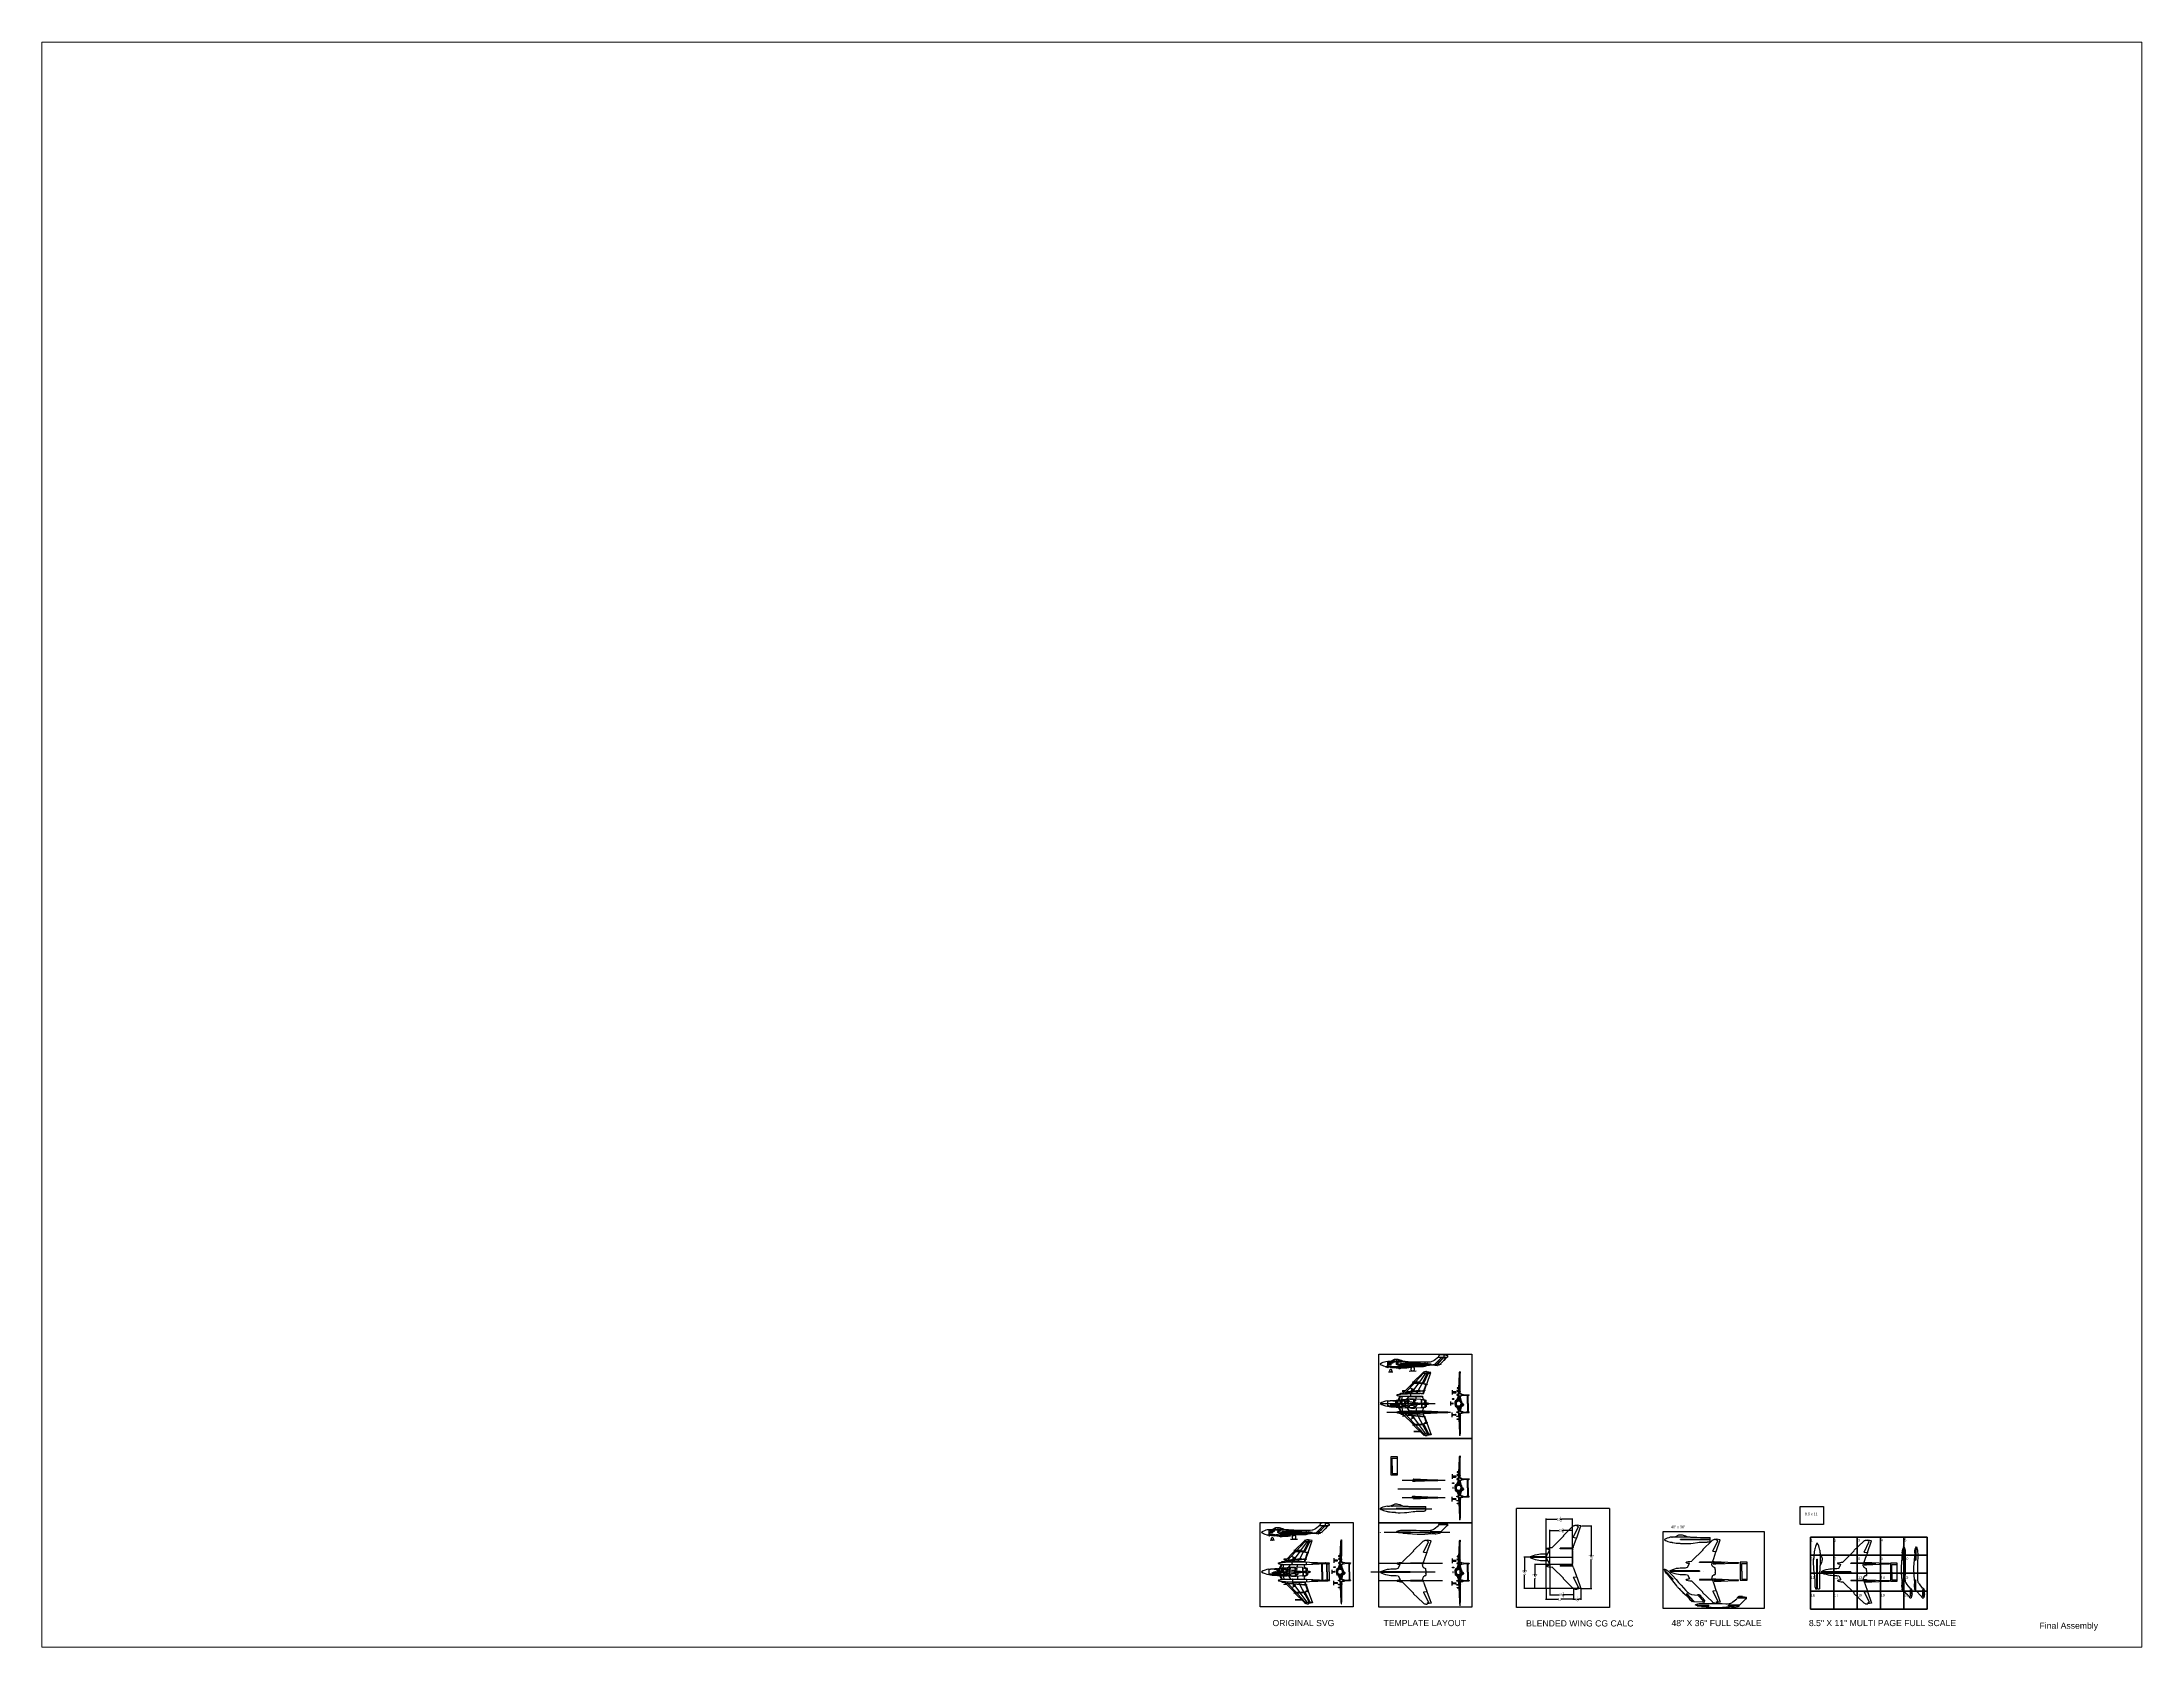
# Paper-space layout 'Layout1' of a CAD drawing. Header units: inches. Extents: x 1.06 to 9.55, y 0.81 to 7.3.
# The model-space entities are those that its viewports show. They can reach past a viewport. Long polylines and large blocks are cut down to what shows.
import ezdxf

# ---------------------------------------------------------------- set-up
doc = ezdxf.new("R2010")
doc.units = ezdxf.units.IN
doc.header["$MEASUREMENT"] = 0
doc.linetypes.add('CENTERX2', pattern=[4, 2.5, -0.5, 0.5, -0.5])
doc.linetypes.add('HIDDEN2', pattern=[0.1875, 0.125, -0.0625])
for name, color, linetype in [('ALUM', 40, 'Continuous'), ('CL', 2, 'CENTERX2'), ('DIMS', 4, 'CENTERX2'), ('GLASS', 120, 'Continuous'), ('Layer 1', 7, 'Continuous'), ('MISC', 210, 'CENTERX2')]:
    doc.layers.add(name, color=color, linetype=linetype)
doc.styles.get("Standard").update_dxf_attribs({"font": 'arial.ttf'})
doc.dimstyles.new('Die and Component Full Scale', dxfattribs={"dimscale": 0, "dimtxt": 0.0625, "dimasz": 0.0325, "dimexe": 0.03125, "dimexo": 0.03125, "dimgap": 0.03125, "dimtad": 0, "dimtoh": 1, "dimdec": 4, "dimzin": 0, "dimdsep": 46, "dimlunit": 5, "dimtxsty": 'Standard', "dimblk": 'ARCHTICK', "dimcen": 0.09, "dimdle": 0.005, "dimadec": 0, "dimazin": 0, "dimtfac": 1, "dimtdec": 4, "dimtofl": 0, "dimtmove": 0, "dimatfit": 3, "dimfxl": 1, "dimtolj": 1, "dimtzin": 0, "dimarcsym": 0})

# ---------------------------------------------------------------- blocks, each defined once
blk = doc.blocks.new('_ArchTick')
at = {"color": 0, "linetype": 'ByBlock', "const_width": 0.15}
blk.add_lwpolyline([(-0.5, -0.5), (0.5, 0.5)], dxfattribs=at)
blk = doc.blocks.new('*D10')
at = {"layer": 'DEFPOINTS', "color": 0, "linetype": 'ByBlock', "transparency": 16777216}
for p in [(164.3, 86.38), (151.83, 68.41), (164.3, 68.41)]:
    blk.add_point(p, dxfattribs=at)
at = {"layer": 'MISC', "color": 0, "linetype": 'ByBlock', "lineweight": -2, "transparency": 16777216}
for p, q in [((151.58, 86.38), (157, 86.38)), ((151.83, 68.66), (151.83, 86.63)), ((164.55, 86.38), (159.13, 86.38)), ((164.3, 68.66), (164.3, 86.63))]:
    blk.add_line(p, q, dxfattribs=at)
at = {"layer": 'MISC', "color": 0, "linetype": 'ByBlock', "lineweight": -2, "transparency": 16777216, "xscale": 0.25, "yscale": 0.25, "zscale": 0.25, "rotation": 180}
blk.add_blockref('_ArchTick', (151.83, 86.38), dxfattribs=at)
at = {"layer": 'MISC', "color": 0, "linetype": 'ByBlock', "lineweight": -2, "transparency": 16777216, "xscale": 0.25, "yscale": 0.25, "zscale": 0.25}
blk.add_blockref('_ArchTick', (164.3, 86.38), dxfattribs=at)
at = {"layer": 'MISC', "color": 0, "linetype": 'ByBlock', "transparency": 16777216, "insert": (158.07, 86.38), "char_height": 1, "attachment_point": 5}
blk.add_mtext('\\A1;12{\\H1x;\\S1/2;}', dxfattribs=at)
blk = doc.blocks.new('*D11')
at = {"layer": 'DEFPOINTS', "color": 0, "linetype": 'ByBlock', "transparency": 16777216}
for p in [(153.67, 81.05), (153.67, 64.93), (164.32, 64.93)]:
    blk.add_point(p, dxfattribs=at)
at = {"layer": 'MISC', "color": 0, "linetype": 'ByBlock', "lineweight": -2, "transparency": 16777216}
for p, q in [((153.42, 81.05), (157.93, 81.05)), ((153.67, 65.18), (153.67, 81.3)), ((164.57, 81.05), (160.06, 81.05)), ((164.32, 65.18), (164.32, 81.3))]:
    blk.add_line(p, q, dxfattribs=at)
at = {"layer": 'MISC', "color": 0, "linetype": 'ByBlock', "lineweight": -2, "transparency": 16777216, "xscale": 0.25, "yscale": 0.25, "zscale": 0.25, "rotation": 180}
blk.add_blockref('_ArchTick', (153.67, 81.05), dxfattribs=at)
at = {"layer": 'MISC', "color": 0, "linetype": 'ByBlock', "lineweight": -2, "transparency": 16777216, "xscale": 0.25, "yscale": 0.25, "zscale": 0.25}
blk.add_blockref('_ArchTick', (164.32, 81.05), dxfattribs=at)
at = {"layer": 'MISC', "color": 0, "linetype": 'ByBlock', "transparency": 16777216, "insert": (159, 81.05), "char_height": 1, "attachment_point": 5}
blk.add_mtext('\\A1;10{\\H1x;\\S5/8;}', dxfattribs=at)
blk = doc.blocks.new('*D15')
at = {"layer": 'DEFPOINTS', "color": 0, "linetype": 'ByBlock', "transparency": 16777216}
for p in [(151.83, 68.41), (141.68, 53.67), (151.83, 53.67)]:
    blk.add_point(p, dxfattribs=at)
at = {"layer": 'MISC', "color": 0, "linetype": 'ByBlock', "lineweight": -2, "transparency": 16777216}
for p, q in [((151.58, 68.41), (141.43, 68.41)), ((141.68, 68.66), (141.68, 62.12)), ((141.68, 53.42), (141.68, 59.97)), ((151.58, 53.67), (141.43, 53.67))]:
    blk.add_line(p, q, dxfattribs=at)
at = {"layer": 'MISC', "color": 0, "linetype": 'ByBlock', "lineweight": -2, "transparency": 16777216, "xscale": 0.25, "yscale": 0.25, "zscale": 0.25}
for p, rotation in [((141.68, 68.41), 90), ((141.68, 53.67), 270)]:
    blk.add_blockref('_ArchTick', p, dxfattribs=dict(at, rotation=rotation))
at = {"layer": 'MISC', "color": 0, "linetype": 'ByBlock', "transparency": 16777216, "insert": (141.68, 61.04), "char_height": 1, "attachment_point": 5, "rotation": 90}
blk.add_mtext('\\A1;14{\\H1x;\\S3/4;}', dxfattribs=at)
blk = doc.blocks.new('*D16')
at = {"layer": 'DEFPOINTS', "color": 0, "linetype": 'ByBlock', "transparency": 16777216}
for p in [(153.67, 64.93), (146.61, 53.67), (151.83, 53.67)]:
    blk.add_point(p, dxfattribs=at)
at = {"layer": 'MISC', "color": 0, "linetype": 'ByBlock', "lineweight": -2, "transparency": 16777216}
for p, q in [((153.42, 64.93), (146.36, 64.93)), ((146.61, 65.18), (146.61, 60.38)), ((151.58, 53.67), (146.36, 53.67)), ((146.61, 53.42), (146.61, 58.22))]:
    blk.add_line(p, q, dxfattribs=at)
at = {"layer": 'MISC', "color": 0, "linetype": 'ByBlock', "lineweight": -2, "transparency": 16777216, "xscale": 0.25, "yscale": 0.25, "zscale": 0.25}
for p, rotation in [((146.61, 64.93), 90), ((146.61, 53.67), 270)]:
    blk.add_blockref('_ArchTick', p, dxfattribs=dict(at, rotation=rotation))
at = {"layer": 'MISC', "color": 0, "linetype": 'ByBlock', "transparency": 16777216, "insert": (146.61, 59.3), "char_height": 1, "attachment_point": 5, "rotation": 90}
blk.add_mtext('\\A1;11{\\H1x;\\S1/4;}', dxfattribs=at)
blk = doc.blocks.new('*D17')
at = {"layer": 'DEFPOINTS', "color": 0, "linetype": 'ByBlock', "transparency": 16777216}
for p in [(151.83, 53.67), (164.8, 53.67), (151.83, 48.54)]:
    blk.add_point(p, dxfattribs=at)
at = {"layer": 'MISC', "color": 0, "linetype": 'ByBlock', "lineweight": -2, "transparency": 16777216}
for p, q in [((151.83, 53.42), (151.83, 48.29)), ((164.8, 53.42), (164.8, 48.29)), ((151.58, 48.54), (157.61, 48.54)), ((165.05, 48.54), (159.01, 48.54))]:
    blk.add_line(p, q, dxfattribs=at)
at = {"layer": 'MISC', "color": 0, "linetype": 'ByBlock', "lineweight": -2, "transparency": 16777216, "xscale": 0.25, "yscale": 0.25, "zscale": 0.25, "rotation": 180}
blk.add_blockref('_ArchTick', (151.83, 48.54), dxfattribs=at)
at = {"layer": 'MISC', "color": 0, "linetype": 'ByBlock', "lineweight": -2, "transparency": 16777216, "xscale": 0.25, "yscale": 0.25, "zscale": 0.25}
blk.add_blockref('_ArchTick', (164.8, 48.54), dxfattribs=at)
at = {"layer": 'MISC', "color": 0, "linetype": 'ByBlock', "transparency": 16777216, "insert": (158.31, 48.54), "char_height": 1, "attachment_point": 5}
blk.add_mtext('\\A1;13', dxfattribs=at)
blk = doc.blocks.new('*D18')
at = {"layer": 'DEFPOINTS', "color": 0, "linetype": 'ByBlock', "transparency": 16777216}
for p in [(153.67, 53.67), (164.8, 53.67), (164.8, 50.7)]:
    blk.add_point(p, dxfattribs=at)
at = {"layer": 'MISC', "color": 0, "linetype": 'ByBlock', "lineweight": -2, "transparency": 16777216}
for p, q in [((153.42, 50.7), (158.17, 50.7)), ((153.67, 53.42), (153.67, 50.45)), ((165.05, 50.7), (160.3, 50.7)), ((164.8, 53.42), (164.8, 50.45))]:
    blk.add_line(p, q, dxfattribs=at)
at = {"layer": 'MISC', "color": 0, "linetype": 'ByBlock', "lineweight": -2, "transparency": 16777216, "xscale": 0.25, "yscale": 0.25, "zscale": 0.25, "rotation": 180}
blk.add_blockref('_ArchTick', (153.67, 50.7), dxfattribs=at)
at = {"layer": 'MISC', "color": 0, "linetype": 'ByBlock', "lineweight": -2, "transparency": 16777216, "xscale": 0.25, "yscale": 0.25, "zscale": 0.25}
blk.add_blockref('_ArchTick', (164.8, 50.7), dxfattribs=at)
at = {"layer": 'MISC', "color": 0, "linetype": 'ByBlock', "transparency": 16777216, "insert": (159.24, 50.7), "char_height": 1, "attachment_point": 5}
blk.add_mtext('\\A1;11{\\H1x;\\S1/8;}', dxfattribs=at)
blk = doc.blocks.new('*D21')
at = {"layer": 'DEFPOINTS', "color": 0, "linetype": 'ByBlock', "transparency": 16777216}
for p in [(168.28, 83.15), (168.28, 53.67), (173.22, 53.67)]:
    blk.add_point(p, dxfattribs=at)
at = {"layer": 'MISC', "color": 0, "linetype": 'ByBlock', "lineweight": -2, "transparency": 16777216}
for p, q in [((168.53, 83.15), (173.47, 83.15)), ((173.22, 83.4), (173.22, 69.53)), ((173.22, 53.42), (173.22, 67.29)), ((168.53, 53.67), (173.47, 53.67))]:
    blk.add_line(p, q, dxfattribs=at)
at = {"layer": 'MISC', "color": 0, "linetype": 'ByBlock', "lineweight": -2, "transparency": 16777216, "xscale": 0.25, "yscale": 0.25, "zscale": 0.25}
for p, rotation in [((173.22, 83.15), 90), ((173.22, 53.67), 270)]:
    blk.add_blockref('_ArchTick', p, dxfattribs=dict(at, rotation=rotation))
at = {"layer": 'MISC', "color": 0, "linetype": 'ByBlock', "transparency": 16777216, "insert": (173.22, 68.41), "char_height": 1, "attachment_point": 5, "rotation": 90}
blk.add_mtext('\\A1;29{\\H1x;\\S1/2;}', dxfattribs=at)
blk = doc.blocks.new('*D22')
at = {"layer": 'DEFPOINTS', "color": 0, "linetype": 'ByBlock', "transparency": 16777216}
for p in [(164.8, 53.67), (168.28, 53.67), (168.28, 48.54)]:
    blk.add_point(p, dxfattribs=at)
at = {"layer": 'MISC', "color": 0, "linetype": 'ByBlock', "lineweight": -2, "transparency": 16777216}
for p, q in [((164.8, 53.42), (164.8, 48.29)), ((168.28, 53.42), (168.28, 48.29)), ((164.55, 48.54), (165.82, 48.54)), ((168.53, 48.54), (167.26, 48.54))]:
    blk.add_line(p, q, dxfattribs=at)
at = {"layer": 'MISC', "color": 0, "linetype": 'ByBlock', "lineweight": -2, "transparency": 16777216, "xscale": 0.0325, "yscale": 0.0325, "zscale": 0.0325, "rotation": 180}
blk.add_blockref('_ArchTick', (164.8, 48.54), dxfattribs=at)
at = {"layer": 'MISC', "color": 0, "linetype": 'ByBlock', "lineweight": -2, "transparency": 16777216, "xscale": 0.0325, "yscale": 0.0325, "zscale": 0.0325}
blk.add_blockref('_ArchTick', (168.28, 48.54), dxfattribs=at)
at = {"layer": 'MISC', "color": 0, "linetype": 'ByBlock', "transparency": 16777216, "insert": (166.54, 48.54), "char_height": 1, "attachment_point": 5}
blk.add_mtext('\\A1;3{\\H1x;\\S1/2;}', dxfattribs=at)

msp = doc.modelspace()

# ---------------------------------------------------------------- linework, layer by layer
at = {"linetype": 'Continuous'}
for p, q in [((73.45323, 140.98644), (99.54782, 140.98644)), ((93.95633, 136.29519), (93.55384, 137.47233)), ((103.77185, 137.0309), (105.53111, 137.0309)), ((103.77185, 136.7258), (105.53111, 136.7258)), ((105.53111, 136.7258), (105.53111, 137.0309)), ((78.49968, 115.80337), (78.49968, 107.35337)), ((81.69968, 115.80337), (78.49968, 115.80337)), ((79.1755, 111.57837), (79.1755, 115.23336)), ((79.1755, 115.23336), (81.69968, 115.23336)), ((79.1755, 111.57837), (79.1755, 107.92339)), ((81.69968, 107.35337), (81.69968, 115.80337)), ((78.49968, 107.35337), (81.69968, 107.35337)), ((79.1755, 107.92339), (81.69968, 107.92339)), ((89.00195, 104.73805), (88.83824, 104.25925)), ((94.04097, 104.73805), (89.00195, 104.73805)), ((89.24073, 105.43639), (89.07998, 104.96625)), ((94.04097, 104.96625), (89.07998, 104.96625)), ((94.04097, 104.96625), (94.04097, 104.73805)), ((99.05625, 105.00579), (100.81552, 105.00579)), ((99.05625, 104.70068), (100.81552, 104.70068)), ((100.81552, 105.00579), (100.81552, 104.70068)), ((76.90684, 90.04205), (77.16051, 89.98023)), ((80.64305, 89.65878), (80.62445, 89.67852)), ((95.04911, 91.36359), (81.04911, 91.36359)), ((81.04911, 91.13539), (81.04911, 91.36359)), ((95.04911, 91.13539), (81.04911, 91.13539)), ((89.00195, 96.75223), (88.83824, 97.23103)), ((94.04097, 96.75223), (89.00195, 96.75223)), ((89.24073, 96.05389), (89.07998, 96.52403)), ((94.04097, 96.52403), (89.07998, 96.52403)), ((94.04097, 96.52403), (94.04097, 96.75223)), ((99.05625, 96.7896), (100.81552, 96.7896)), ((99.05625, 96.4845), (100.81552, 96.4845)), ((100.81552, 96.4845), (100.81552, 96.7896)), ((84.26077, 79.79806), (91.00908, 79.26119)), ((102.14908, 80.3209), (97.03546, 80.3209)), ((97.03546, 80.0927), (97.03546, 80.3209)), ((101.92183, 80.0927), (97.03546, 80.0927)), ((101.59179, 83.65003), (101.59179, 83.76413)), ((104.79179, 83.65003), (101.59179, 83.65003)), ((104.79179, 83.65003), (104.79179, 83.76413)), ((164.51271, 82.95593), (164.8914, 83.21559)), ((89.15677, 71.49169), (89.27362, 71.42028)), ((93.74643, 75.92111), (94.12512, 76.18078)), ((93.93469, 70.80575), (94.34367, 70.74681)), ((95.55223, 70.57653), (95.49055, 70.40327)), ((150.93209, 70.03031), (151.80404, 70.03031)), ((153.20297, 72.13025), (153.59576, 72.08036)), ((154.71018, 73.05193), (154.70404, 73.04575)), ((155.03476, 73.37002), (154.82054, 73.15796)), ((159.92305, 78.5265), (160.0399, 78.45509)), ((164.30498, 71.63132), (164.30498, 65.36438)), ((164.48578, 72.40552), (164.31883, 71.91323)), ((164.72261, 73.10386), (164.56317, 72.63372)), ((164.70097, 77.84056), (165.10996, 77.78162)), ((166.31851, 77.61134), (166.25683, 77.43808)), ((211.17815, 75.46694), (211.43182, 75.40512)), ((214.91436, 75.08366), (214.89576, 75.10341)), ((229.32042, 76.78847), (215.32042, 76.78847)), ((215.32042, 76.56027), (215.32042, 76.78847)), ((229.32042, 76.56027), (215.32042, 76.56027)), ((225.77026, 71.96377), (225.88711, 71.89236)), ((230.35993, 76.3932), (230.73861, 76.65286)), ((230.54819, 71.27783), (230.95717, 71.21889)), ((232.16573, 71.04861), (232.10404, 70.87535)), ((278.67776, 71.67407), (278.61594, 71.4204)), ((297.26528, 71.55297), (297.38213, 71.48156)), ((301.85495, 75.9824), (302.23363, 76.24206)), ((302.04321, 70.86703), (302.45219, 70.80809)), ((303.66075, 70.63781), (303.59906, 70.46455)), ((320.09226, 70.48191), (319.55539, 63.7336)), ((325.96253, 70.52669), (325.42566, 63.77838)), ((87.7251, 61.4919), (73.62347, 61.4919)), ((87.7251, 61.2637), (73.62347, 61.2637)), ((80.16581, 62.9955), (81.03776, 62.9955)), ((80.16581, 59.7601), (81.03776, 59.7601)), ((82.43669, 65.09544), (82.82948, 65.04555)), ((83.94389, 66.01712), (83.93775, 66.01094)), ((84.26848, 66.33521), (84.05425, 66.12315)), ((87.7251, 61.4919), (87.7251, 61.2637)), ((93.7195, 65.37071), (93.55255, 64.87842)), ((93.95633, 66.06905), (93.79689, 65.59891)), ((95.04911, 62.12433), (95.04911, 60.63127)), ((151.88574, 68.52671), (144.38975, 68.52671)), ((151.88574, 68.29851), (144.38975, 68.29851)), ((150.93209, 66.79491), (151.80404, 66.79491)), ((153.20297, 64.69498), (153.59576, 64.74487)), ((154.71018, 63.77329), (154.70404, 63.77947)), ((155.03476, 63.45521), (154.82054, 63.66726)), ((164.48578, 64.4197), (164.31754, 64.92549)), ((164.72261, 63.72136), (164.56317, 64.1915)), ((209.19072, 60.1829), (213.40556, 54.88544)), ((224.3386, 61.96398), (210.23696, 61.96398)), ((224.3386, 61.73578), (210.23696, 61.73578)), ((216.7793, 63.46758), (217.65125, 63.46758)), ((216.7793, 60.23218), (217.65125, 60.23218)), ((219.05018, 65.56752), (219.44297, 65.51763)), ((220.55739, 66.4892), (220.55125, 66.48302)), ((220.88198, 66.80729), (220.66775, 66.59523)), ((224.3386, 61.96398), (224.3386, 61.73578)), ((230.333, 65.84279), (230.16604, 65.3505)), ((230.56983, 66.54114), (230.41039, 66.07099)), ((230.97333, 65.68478), (230.80962, 65.20598)), ((236.01234, 65.68478), (230.97333, 65.68478)), ((231.21211, 66.38312), (231.05136, 65.91298)), ((236.01234, 65.91298), (231.05136, 65.91298)), ((231.6626, 62.59642), (231.6626, 61.10335)), ((236.01234, 65.91298), (236.01234, 65.68478)), ((241.02763, 65.95251), (242.78689, 65.95251)), ((241.02763, 65.64741), (242.78689, 65.64741)), ((242.78689, 65.95251), (242.78689, 65.64741)), ((243.59891, 65.99354), (243.59891, 57.54354)), ((246.79891, 65.99354), (243.59891, 65.99354)), ((244.27474, 61.76854), (244.27474, 65.42352)), ((244.27474, 65.42352), (246.79891, 65.42352)), ((244.27474, 61.76854), (244.27474, 58.11355)), ((246.79891, 57.54354), (246.79891, 65.99354)), ((278.29449, 67.93786), (278.31423, 67.95646)), ((279.77109, 53.5318), (279.77109, 67.5318)), ((279.77109, 67.5318), (279.99929, 67.5318)), ((279.99929, 53.5318), (279.99929, 67.5318)), ((295.83362, 61.55318), (281.73198, 61.55318)), ((295.83362, 61.32498), (281.73198, 61.32498)), ((288.27432, 63.05678), (289.14627, 63.05678)), ((288.27432, 59.82138), (289.14627, 59.82138)), ((290.5452, 65.15672), (290.93799, 65.10683)), ((292.05241, 66.0784), (292.04627, 66.07222)), ((292.377, 66.39649), (292.16277, 66.18443)), ((295.83362, 61.55318), (295.83362, 61.32498)), ((301.82801, 65.43199), (301.66106, 64.9397)), ((302.06485, 66.13034), (301.9054, 65.66019)), ((302.21155, 65.31351), (302.04784, 64.83471)), ((307.25057, 65.31351), (302.21155, 65.31351)), ((302.45033, 66.01185), (302.28958, 65.54171)), ((307.25057, 65.54171), (302.28958, 65.54171)), ((303.15762, 62.18562), (303.15762, 60.69255)), ((307.25057, 65.54171), (307.25057, 65.31351)), ((312.26585, 65.58125), (314.02512, 65.58125)), ((312.26585, 65.27614), (314.02512, 65.27614)), ((314.02512, 65.58125), (314.02512, 65.27614)), ((314.53042, 65.54132), (314.53042, 57.09132)), ((317.73042, 65.54132), (314.53042, 65.54132)), ((315.20625, 61.31632), (315.20625, 64.9713)), ((315.20625, 64.9713), (317.73042, 64.9713)), ((315.20625, 61.31632), (315.20625, 57.66134)), ((317.73042, 57.09132), (317.73042, 65.54132)), ((82.43669, 57.66016), (82.82948, 57.71006)), ((83.94389, 56.73848), (83.93775, 56.74466)), ((84.26848, 56.4204), (84.05425, 56.63245)), ((89.15677, 51.26391), (89.27362, 51.33532)), ((93.7195, 57.38489), (93.55255, 57.87719)), ((93.95633, 56.68655), (93.79689, 57.15669)), ((93.93469, 51.94986), (94.34367, 52.00879)), ((95.55223, 52.17908), (95.49055, 52.35234)), ((159.92305, 58.29872), (160.0399, 58.37013)), ((164.51271, 53.8693), (164.8914, 53.60964)), ((164.70097, 58.98467), (165.10996, 59.04361)), ((166.31851, 59.21389), (166.25683, 59.38715)), ((218.12739, 51.0497), (218.29413, 51.2055)), ((221.46336, 47.47927), (218.12739, 51.0497)), ((221.78524, 47.46902), (218.29413, 51.2055)), ((219.05018, 58.13225), (219.44297, 58.18214)), ((220.55739, 57.21056), (220.55125, 57.21674)), ((220.88198, 56.89248), (220.66775, 57.10454)), ((223.83734, 50.14905), (223.92071, 50.22695)), ((226.02201, 47.81083), (223.83734, 50.14905)), ((225.77026, 51.73599), (225.88711, 51.8074)), ((230.333, 57.85697), (230.16604, 58.34927)), ((230.56983, 57.15863), (230.41039, 57.62877)), ((230.54819, 52.42194), (230.95717, 52.48088)), ((230.97333, 57.69896), (230.80962, 58.17776)), ((236.01234, 57.69896), (230.97333, 57.69896)), ((231.21211, 57.00062), (231.05136, 57.47076)), ((236.01234, 57.47076), (231.05136, 57.47076)), ((232.16573, 52.65116), (232.10404, 52.82442)), ((236.01234, 57.47076), (236.01234, 57.69896)), ((241.02763, 57.73633), (242.78689, 57.73633)), ((241.02763, 57.43123), (242.78689, 57.43123)), ((242.78689, 57.43123), (242.78689, 57.73633)), ((243.59891, 57.54354), (246.79891, 57.54354)), ((244.27474, 58.11355), (246.79891, 58.11355)), ((290.5452, 57.72145), (290.93799, 57.77134)), ((292.05241, 56.79976), (292.04627, 56.80594)), ((292.377, 56.48168), (292.16277, 56.69373)), ((297.26528, 51.32519), (297.38213, 51.3966)), ((301.82801, 57.44617), (301.66106, 57.93847)), ((302.06485, 56.74783), (301.9054, 57.21797)), ((302.04321, 52.01114), (302.45219, 52.07008)), ((302.21155, 57.32769), (302.04784, 57.80649)), ((307.25057, 57.32769), (302.21155, 57.32769)), ((302.45033, 56.62935), (302.28958, 57.09949)), ((307.25057, 57.09949), (302.28958, 57.09949)), ((303.66075, 52.24036), (303.59906, 52.41362)), ((307.25057, 57.09949), (307.25057, 57.32769)), ((312.26585, 57.36506), (314.02512, 57.36506)), ((312.26585, 57.05996), (314.02512, 57.05996)), ((314.02512, 57.05996), (314.02512, 57.36506)), ((314.53042, 57.09132), (317.73042, 57.09132)), ((315.20625, 57.66134), (317.73042, 57.66134)), ((320.38691, 52.82085), (320.38691, 57.70723)), ((320.38691, 57.70723), (320.61511, 57.70723)), ((320.61511, 52.5936), (320.61511, 57.70723)), ((323.94424, 49.9509), (323.94424, 53.1509)), ((323.94424, 53.1509), (324.05834, 53.1509)), ((323.94424, 49.9509), (324.05834, 49.9509)), ((326.25717, 52.86563), (326.25717, 57.75201)), ((326.25717, 57.75201), (326.48537, 57.75201)), ((326.48537, 52.63838), (326.48537, 57.75201)), ((329.8145, 49.99568), (329.8145, 53.19568)), ((329.8145, 53.19568), (329.9286, 53.19568)), ((329.8145, 49.99568), (329.9286, 49.99568)), ((93.74643, 46.83449), (94.12512, 46.57483)), ((225.28279, 45.19584), (232.03111, 44.65897)), ((226.02201, 47.81083), (226.10538, 47.88873)), ((230.35993, 47.30657), (230.73861, 47.04691)), ((243.17111, 45.71869), (238.05748, 45.71869)), ((238.05748, 45.49049), (238.05748, 45.71869)), ((242.94386, 45.49049), (238.05748, 45.49049)), ((242.61381, 49.04782), (242.61381, 49.16192)), ((245.81381, 49.04782), (242.61381, 49.04782)), ((245.81381, 49.04782), (245.81381, 49.16192)), ((301.85495, 46.89577), (302.23363, 46.63611))]:
    msp.add_line(p, q, dxfattribs=at)
at = {"layer": 'ALUM', "linetype": 'HIDDEN2'}
for p, q in [((151.82527, 68.41261), (164.30498, 68.41261)), ((164.31754, 64.92549), (153.67349, 64.92549)), ((168.28226, 53.67455), (164.79673, 53.67455))]:
    msp.add_line(p, q, dxfattribs=at)
at = {"layer": 'CL', "linetype": 'CENTERX2'}
for p, q in [((76.68892, 136.87943), (106.78484, 136.87943)), ((81.9106, 100.74514), (102.11572, 100.74514)), ((83.9384, 104.85215), (104.14353, 104.85215)), ((73.27151, 91.24949), (97.88662, 91.24949)), ((83.9384, 96.63813), (104.14353, 96.63813)), ((75.45173, 80.2068), (106.47135, 80.2068)), ((99.41445, 61.3778), (69.144, 61.3778)), ((102.89342, 65.48481), (72.62297, 65.48481)), ((102.89342, 57.27079), (72.62297, 57.27079))]:
    msp.add_line(p, q, dxfattribs=at)
at = {"layer": 'CL', "linetype": 'Continuous'}
msp.add_line((111.13378, 76.47939), (111.13378, 45.52009), dxfattribs=at)
at = {"layer": 'DIMS', "linetype": 'HIDDEN2'}
for p, q in [((151.82527, 68.41261), (151.82527, 53.67455)), ((153.67349, 64.92549), (153.67349, 53.67455)), ((164.79673, 53.67455), (151.82527, 53.67455))]:
    msp.add_line(p, q, dxfattribs=at)
at = {"layer": 'GLASS', "color": 7}
for p, q in [((95.35651, 79.42235), (97.8622, 79.66583)), ((96.54221, 79.52951), (96.84949, 79.5598)), ((96.84949, 79.5598), (97.15677, 79.59226)), ((97.15677, 79.59226), (97.46188, 79.62472)), ((216.49134, 51.81884), (218.3799, 50.15418)), ((217.37913, 51.02561), (217.61104, 50.82177)), ((217.61104, 50.82177), (217.84454, 50.61941)), ((217.84454, 50.61941), (218.07656, 50.41862)), ((319.71656, 59.38618), (319.96003, 56.88048)), ((319.82371, 58.20047), (319.85401, 57.89319)), ((319.85401, 57.89319), (319.88647, 57.58592)), ((319.88647, 57.58592), (319.91892, 57.28081)), ((325.58682, 59.43095), (325.8303, 56.92526)), ((325.69398, 58.24525), (325.72427, 57.93797)), ((325.72427, 57.93797), (325.75673, 57.6307)), ((325.75673, 57.6307), (325.78919, 57.32558)), ((236.37853, 44.82013), (238.88423, 45.06361)), ((237.56424, 44.92729), (237.87151, 44.95758)), ((237.87151, 44.95758), (238.17879, 44.99004)), ((238.17879, 44.99004), (238.4839, 45.0225))]:
    msp.add_line(p, q, dxfattribs=at)
at = {"layer": 'GLASS', "linetype": 'Continuous'}
msp.add_line((144.38975, 68.29851), (144.38975, 68.52671), dxfattribs=at)
at = {"layer": 'Layer 1', "color": 7}
for p, q in [((72.8027, 124.4937), (116.76568, 124.4937)), ((72.8027, 84.68938), (72.8027, 124.4937)), ((72.8027, 124.4937), (72.8027, 124.4937)), ((116.76568, 124.4937), (116.76568, 84.68938)), ((111.51896, 111.29385), (110.65988, 111.29385)), ((110.65988, 111.29385), (110.65988, 111.23109)), ((110.65988, 111.23109), (111.51896, 111.23109)), ((110.6707, 108.66043), (110.79621, 111.23109)), ((110.78755, 106.08327), (110.92821, 111.23109)), ((111.29175, 111.11424), (110.78972, 111.11424)), ((110.80054, 111.29385), (111.00611, 115.49823)), ((110.9109, 106.11572), (111.02342, 111.23109)), ((110.93037, 111.29385), (111.04506, 115.49823)), ((111.00611, 115.49606), (111.00827, 115.59127)), ((111.00611, 115.49823), (111.28309, 115.49823)), ((111.00827, 115.59127), (111.0126, 115.68648)), ((111.0126, 115.68648), (111.01909, 115.7752)), ((111.01909, 115.7752), (111.02558, 115.86176)), ((111.02342, 111.29385), (111.09267, 114.36653)), ((111.02558, 115.86176), (111.03424, 115.94398)), ((111.03424, 115.94398), (111.04506, 116.01972)), ((111.04506, 116.01972), (111.05588, 116.0868)), ((111.06021, 114.42495), (111.05372, 114.40548)), ((111.05372, 114.40548), (111.06021, 114.386)), ((111.05588, 116.0868), (111.06669, 116.14522)), ((111.06021, 115.72327), (111.07103, 115.79035)), ((111.26578, 115.72327), (111.06021, 115.72327)), ((111.07536, 114.4401), (111.06021, 114.42495)), ((111.06021, 114.386), (111.07536, 114.37086)), ((111.06669, 116.14522), (111.07968, 116.19283)), ((111.07103, 115.79035), (111.08185, 115.84661)), ((111.09483, 114.44659), (111.07536, 114.4401)), ((111.07536, 114.37086), (111.09483, 114.36653)), ((111.07968, 116.19283), (111.09266, 116.23178)), ((111.08185, 115.84661), (111.09483, 115.89638)), ((111.09266, 116.23178), (111.10781, 116.25991)), ((111.09267, 114.44659), (111.11647, 115.49823)), ((111.09483, 115.89638), (111.10781, 115.93316)), ((111.11431, 114.4401), (111.09483, 114.44659)), ((111.09483, 114.36653), (111.11431, 114.37086)), ((111.10781, 116.25991), (111.12079, 116.27722)), ((111.10781, 115.93316), (111.1208, 115.96129)), ((111.12945, 114.42495), (111.11431, 114.4401)), ((111.11431, 114.37086), (111.12945, 114.386)), ((111.12079, 116.27722), (111.13378, 116.28371)), ((111.1208, 115.96129), (111.13378, 115.97861)), ((111.13378, 114.40548), (111.12945, 114.42495)), ((111.12945, 114.386), (111.13378, 114.40548)), ((111.13378, 116.28371), (111.15326, 116.27722)), ((111.13378, 115.97861), (111.14676, 115.98293)), ((111.13378, 114.40548), (111.13378, 114.40548)), ((111.14676, 115.98293), (111.1684, 115.97861)), ((111.15326, 116.27722), (111.17273, 116.25991)), ((111.18139, 111.23109), (111.15542, 105.78898)), ((111.1684, 115.97861), (111.18571, 115.9613)), ((111.17273, 116.25991), (111.19221, 116.23178)), ((111.20303, 115.49823), (111.18139, 111.29385)), ((111.18571, 115.9613), (111.20519, 115.93317)), ((111.19221, 116.23178), (111.20952, 116.19066)), ((111.20519, 115.93317), (111.2225, 115.89422)), ((111.20952, 116.19066), (111.22466, 116.14306)), ((111.2225, 115.89422), (111.23765, 115.84661)), ((111.22466, 116.14306), (111.23981, 116.08463)), ((111.23765, 115.84661), (111.2528, 115.79035)), ((111.23981, 116.08463), (111.2528, 116.01755)), ((111.2528, 116.01755), (111.26362, 115.94182)), ((111.2528, 115.79035), (111.26578, 115.72327)), ((111.26362, 115.94182), (111.27227, 115.86176)), ((111.27227, 115.86176), (111.27876, 115.7752)), ((111.27876, 115.7752), (111.28309, 115.68432)), ((111.28309, 115.68432), (111.28309, 115.59127)), ((111.28309, 115.59127), (111.28309, 115.49606)), ((111.29175, 111.29385), (111.28309, 115.49823)), ((111.3004, 107.03104), (111.29175, 111.23109)), ((111.51896, 111.23109), (111.51896, 111.29385)), ((107.56981, 106.56797), (107.55899, 106.50306)), ((107.55899, 106.50306), (107.56981, 106.43598)), ((107.56548, 107.55686), (107.56332, 105.42545)), ((107.60011, 106.62856), (107.56981, 106.56797)), ((107.56981, 106.43598), (107.60011, 106.37539)), ((107.64988, 106.67617), (107.60011, 106.62856)), ((107.60011, 106.37539), (107.64988, 106.32778)), ((107.64751, 103.3308), (107.70023, 103.45807)), ((107.64751, 103.32319), (107.64751, 103.3308)), ((107.70023, 103.19592), (107.64751, 103.32319)), ((107.7083, 106.70862), (107.64988, 106.67617)), ((107.64988, 106.32778), (107.7083, 106.29749)), ((107.70023, 103.45807), (107.82751, 103.51078)), ((107.82751, 103.1432), (107.70023, 103.19592)), ((107.77538, 106.71728), (107.7083, 106.70862)), ((107.7083, 106.29749), (107.77538, 106.28667)), ((109.14081, 106.71728), (107.77538, 106.71728)), ((107.77538, 106.28667), (109.14081, 106.28667)), ((107.82751, 103.51078), (108.18015, 103.51078)), ((107.82751, 103.51078), (107.82751, 103.51078)), ((108.18015, 103.1432), (107.82751, 103.1432)), ((107.96827, 101.3247), (107.86843, 101.35523)), ((107.86843, 101.00901), (107.96605, 101.03821)), ((107.96605, 101.03821), (108.01883, 101.09691)), ((108.02381, 101.2571), (107.96827, 101.3247)), ((108.01883, 101.09691), (108.0421, 101.17209)), ((108.0421, 101.17209), (108.02381, 101.2571)), ((108.18015, 103.51078), (108.30744, 103.45807)), ((108.30744, 103.19592), (108.18015, 103.1432)), ((108.30744, 103.45807), (108.36016, 103.3308)), ((108.36016, 103.32319), (108.30744, 103.19592)), ((108.36016, 103.3308), (108.36016, 103.32319)), ((108.73616, 101.30546), (108.72967, 101.18212)), ((108.72967, 101.18212), (108.78984, 100.81888)), ((108.75564, 101.42664), (108.73616, 101.30546)), ((108.7881, 101.54565), (108.75564, 101.42664)), ((108.8357, 101.66033), (108.7881, 101.54565)), ((108.78984, 100.81888), (108.96337, 100.49401)), ((108.89196, 101.76853), (108.8357, 101.66033)), ((108.96337, 101.87023), (108.89196, 101.76853)), ((108.94606, 100.3988), (108.94389, 100.375)), ((108.94389, 100.375), (108.94606, 100.34903)), ((108.96987, 100.51565), (108.94534, 100.35584)), ((108.94534, 100.35584), (108.98628, 100.19634)), ((108.94606, 101.98584), (108.95608, 102.08408)), ((108.94606, 102.01521), (108.95472, 102.08012)), ((108.94606, 101.95029), (108.94606, 102.01521)), ((108.95688, 101.88754), (108.94606, 101.98584)), ((108.95688, 101.88754), (108.94606, 101.95029)), ((108.94822, 100.42261), (108.94606, 100.3988)), ((108.94606, 100.34903), (108.94822, 100.32307)), ((108.95039, 100.44857), (108.94822, 100.42261)), ((108.94822, 100.32307), (108.95255, 100.29927)), ((108.95688, 100.47021), (108.95039, 100.44857)), ((108.95255, 100.29927), (108.95688, 100.27546)), ((108.95472, 102.08012), (108.97636, 102.14288)), ((108.95608, 102.08408), (108.99813, 102.18809)), ((108.97852, 101.83128), (108.95688, 101.88754)), ((108.96337, 100.49401), (108.95688, 100.47021)), ((108.95688, 100.27546), (108.96553, 100.2495)), ((108.96987, 100.51565), (108.96337, 100.49401)), ((108.96553, 100.2495), (108.97419, 100.22569)), ((108.98068, 100.53729), (108.96987, 100.51565)), ((108.97852, 102.70764), (108.97203, 102.70115)), ((108.97203, 102.70115), (109.24685, 102.47827)), ((108.97203, 99.66309), (109.24685, 99.8838)), ((108.97852, 99.65443), (108.97203, 99.66309)), ((108.97419, 100.22569), (108.98284, 100.20406)), ((108.97636, 102.14288), (109.00449, 102.2013)), ((109.2555, 102.48693), (108.97852, 102.70764)), ((109.00882, 101.77935), (108.97852, 101.83128)), ((109.2555, 99.87731), (108.97852, 99.65443)), ((108.9915, 100.55677), (108.98068, 100.53729)), ((108.98284, 100.20406), (108.99366, 100.18025)), ((108.98628, 100.19634), (109.08518, 100.06991)), ((109.00232, 100.57624), (108.9915, 100.55677)), ((108.99366, 100.18025), (109.00665, 100.16078)), ((108.99813, 102.18809), (109.04492, 102.25255)), ((109.01531, 100.59355), (109.00232, 100.57624)), ((109.00449, 102.2013), (109.04344, 102.25107)), ((109.00665, 100.16078), (109.01963, 100.13914)), ((109.0456, 101.73823), (109.00882, 101.77935)), ((109.03045, 100.6087), (109.01531, 100.59355)), ((109.01963, 100.13914), (109.03478, 100.11966)), ((109.02304, 101.8712), (109.0392, 101.96047)), ((109.02979, 101.7878), (109.02304, 101.8712)), ((109.05859, 100.64765), (109.02658, 100.55902)), ((109.02658, 100.55902), (109.03138, 100.42789)), ((109.06325, 101.71342), (109.02979, 101.7878)), ((109.0456, 100.62385), (109.03045, 100.6087)), ((109.03138, 100.42789), (109.07807, 100.31658)), ((109.03478, 100.11966), (109.04993, 100.10235)), ((109.0392, 101.96047), (109.07795, 102.04315)), ((109.04344, 102.25107), (109.08672, 102.29435)), ((109.04492, 102.25255), (109.11299, 102.31148)), ((109.04993, 100.10235), (109.06724, 100.08504)), ((109.11485, 100.70824), (109.05859, 100.64765)), ((109.11485, 101.65601), (109.06325, 101.71342)), ((109.06724, 100.08504), (109.08455, 100.0699)), ((109.07795, 102.04315), (109.13454, 102.11907)), ((109.07807, 100.31658), (109.14823, 100.2291)), ((109.08455, 100.0699), (109.10186, 100.05691)), ((109.08518, 100.06991), (109.23452, 100.00931)), ((109.08672, 102.29435), (109.13649, 102.3268)), ((109.10186, 100.05691), (109.12134, 100.04393)), ((109.11299, 102.31148), (109.19048, 102.34661)), ((109.18189, 101.62281), (109.11485, 101.65601)), ((109.11485, 101.65601), (109.11485, 101.65601)), ((109.14788, 100.72699), (109.11485, 100.70824)), ((109.11485, 100.70824), (109.11485, 100.70824)), ((109.12134, 100.04393), (109.14081, 100.03311)), ((109.13454, 102.11907), (109.20203, 102.17464)), ((109.13649, 102.3268), (109.18842, 102.34628)), ((109.2079, 106.70862), (109.14081, 106.71728)), ((109.14081, 106.28667), (109.2079, 106.29749)), ((109.14081, 100.03311), (109.16029, 100.02445)), ((109.2438, 100.75093), (109.14788, 100.72699)), ((109.14823, 100.2291), (109.22341, 100.17358)), ((109.16029, 100.02445), (109.18192, 100.01796)), ((109.25565, 101.61291), (109.18189, 101.62281)), ((109.18192, 100.01796), (109.2014, 100.01364)), ((109.18842, 102.34628), (109.24252, 102.35493)), ((109.19048, 102.34661), (109.26741, 102.35182)), ((109.2014, 100.01364), (109.22304, 100.00931)), ((109.20203, 102.17464), (109.28757, 102.21575)), ((109.26849, 106.67617), (109.2079, 106.70862)), ((109.2079, 106.29749), (109.26849, 106.32778)), ((109.22304, 100.00931), (109.24251, 100.00931)), ((109.22341, 100.17358), (109.29375, 100.14504)), ((109.23452, 100.00931), (109.32258, 100.02229)), ((109.24251, 100.00931), (109.26415, 100.00931)), ((109.24252, 102.35493), (109.29445, 102.34844)), ((109.35451, 100.72965), (109.2438, 100.75093)), ((109.24685, 102.48477), (109.49786, 102.50424)), ((109.24685, 102.35493), (109.24685, 102.48477)), ((109.24685, 100.00931), (109.24685, 99.87731)), ((109.24685, 99.87731), (109.49786, 99.85784)), ((109.33463, 101.62639), (109.25565, 101.61291)), ((109.26415, 100.00931), (109.28363, 100.01147)), ((109.26741, 102.35182), (109.34422, 102.33113)), ((109.31609, 106.62856), (109.26849, 106.67617)), ((109.26849, 106.32778), (109.31609, 106.37539)), ((109.28363, 100.01147), (109.3031, 100.0158)), ((109.28757, 102.21575), (109.369, 102.22861)), ((109.29375, 100.14504), (109.39571, 100.13299)), ((109.29445, 102.34844), (109.34422, 102.33113)), ((109.3031, 100.0158), (109.32258, 100.02229)), ((109.34639, 106.56797), (109.31609, 106.62856)), ((109.31609, 106.37539), (109.34639, 106.43598)), ((109.32258, 100.02229), (109.34205, 100.02878)), ((109.41845, 101.66484), (109.33463, 101.62639)), ((109.34205, 100.02878), (109.35937, 100.0396)), ((109.34422, 102.33113), (109.38966, 102.303)), ((109.35721, 106.50306), (109.34639, 106.56797)), ((109.34639, 106.43598), (109.35721, 106.50306)), ((109.40698, 102.41119), (109.34639, 102.33113)), ((109.34639, 100.03095), (109.47645, 99.87897)), ((109.44101, 100.68224), (109.35451, 100.72965)), ((109.35937, 100.0396), (109.37884, 100.05042)), ((109.369, 102.22861), (109.44544, 102.21913)), ((109.37748, 101.19712), (109.37668, 101.18212)), ((109.37668, 101.18212), (109.4194, 100.87124)), ((109.42039, 101.49754), (109.37748, 101.19712)), ((109.37884, 100.05042), (109.39399, 100.0634)), ((109.38966, 102.303), (109.43078, 102.26189)), ((109.39399, 100.0634), (109.40914, 100.07855)), ((109.39571, 100.13299), (109.47851, 100.15706)), ((109.47622, 102.48477), (109.40698, 102.41119)), ((109.40914, 100.07855), (109.42428, 100.0937)), ((109.48075, 101.71556), (109.41845, 101.66484)), ((109.4194, 100.87124), (109.54241, 100.5825)), ((109.54019, 101.77627), (109.42039, 101.49754)), ((109.42428, 100.0937), (109.43727, 100.11101)), ((109.43078, 102.26189), (109.46107, 102.21428)), ((109.44593, 99.86217), (109.43511, 99.77128)), ((109.43511, 99.77128), (109.43943, 99.6804)), ((109.43727, 100.11101), (109.45025, 100.13048)), ((109.43943, 99.6804), (109.46107, 99.59168)), ((109.49922, 102.85713), (109.44076, 102.68283)), ((109.44076, 102.68283), (109.44593, 102.49991)), ((109.52832, 100.59208), (109.44101, 100.68224)), ((109.44544, 102.21913), (109.51061, 102.18394)), ((109.45025, 100.13048), (109.46107, 100.14996)), ((109.46107, 99.59168), (109.49786, 99.50946)), ((109.55196, 102.54752), (109.47622, 102.48477)), ((109.47645, 99.87897), (109.63846, 99.76337)), ((109.47851, 100.15706), (109.55035, 100.21732)), ((109.54738, 101.79974), (109.48075, 101.71556)), ((109.49786, 99.50946), (109.54763, 99.43372)), ((109.61671, 102.99853), (109.49922, 102.85713)), ((109.51061, 102.18394), (109.56155, 102.13019)), ((109.5195, 102.1775), (109.72291, 102.01304)), ((109.5195, 100.18458), (109.72291, 100.3512)), ((109.56658, 100.5288), (109.52832, 100.59208)), ((109.6655, 101.94895), (109.54019, 101.77627)), ((109.54241, 100.5825), (109.75013, 100.32657)), ((109.58119, 101.87774), (109.54738, 101.79974)), ((109.54763, 99.43372), (109.61038, 99.36881)), ((109.55035, 100.21732), (109.5893, 100.29659)), ((109.63635, 102.60161), (109.55196, 102.54752)), ((109.56155, 102.13019), (109.59203, 102.05403)), ((109.59799, 100.42269), (109.56658, 100.5288)), ((109.60112, 101.97212), (109.58119, 101.87774)), ((109.5893, 100.29659), (109.59799, 100.42269)), ((109.59203, 102.05403), (109.60112, 101.97212)), ((109.61038, 99.36881), (109.68396, 99.31471)), ((109.72865, 103.06955), (109.61671, 102.99853)), ((109.72724, 102.64273), (109.63635, 102.60161)), ((109.63846, 99.76337), (109.82323, 99.6896)), ((109.64068, 102.7163), (109.64717, 102.74876)), ((109.64284, 102.67951), (109.64068, 102.7163)), ((109.64316, 99.6925), (109.64068, 99.67296)), ((109.64068, 99.67296), (109.6416, 99.6356)), ((109.6416, 99.6356), (109.65495, 99.58697)), ((109.64933, 102.64706), (109.64284, 102.67951)), ((109.65267, 99.72759), (109.64316, 99.6925)), ((109.64717, 102.74876), (109.65799, 102.78121)), ((109.66232, 102.6146), (109.64933, 102.64706)), ((109.66232, 99.74748), (109.65267, 99.72759)), ((109.65495, 99.58697), (109.67226, 99.55667)), ((109.65799, 102.78121), (109.6753, 102.81151)), ((109.82031, 102.09571), (109.6655, 101.94895)), ((109.67226, 99.55667), (109.68771, 99.53521)), ((109.6753, 102.81151), (109.69694, 102.83964)), ((109.68396, 99.31471), (109.76618, 99.27576)), ((109.68771, 99.53521), (109.71776, 99.50378)), ((109.69694, 102.83964), (109.72291, 102.86344)), ((109.71776, 99.50378), (109.73669, 99.48729)), ((109.72291, 102.86344), (109.74887, 102.88508)), ((109.82245, 102.67519), (109.72724, 102.64273)), ((109.85491, 103.11012), (109.72865, 103.06955)), ((109.73669, 99.48729), (109.75653, 99.47317)), ((109.74887, 102.88508), (109.77917, 102.90455)), ((109.75013, 100.32657), (110.02066, 100.13821)), ((110.60579, 107.32532), (109.75537, 107.32532)), ((109.75537, 107.32532), (109.75537, 107.09595)), ((109.75537, 107.09595), (110.5928, 107.09595)), ((110.50192, 105.39732), (109.75537, 105.39732)), ((109.75537, 105.39732), (109.75537, 105.17012)), ((109.75537, 105.17012), (110.50192, 105.17012)), ((109.75653, 99.47317), (109.78257, 99.45799)), ((109.76618, 99.27576), (109.85491, 99.25196)), ((109.77917, 102.90455), (109.81163, 102.91754)), ((109.78257, 99.45799), (109.80298, 99.44888)), ((109.80298, 99.44888), (109.81812, 99.44238)), ((109.81163, 102.91754), (109.84408, 102.92403)), ((109.81812, 99.44238), (109.8537, 99.43805)), ((109.99903, 102.21219), (109.82031, 102.09571)), ((109.92199, 102.6925), (109.82245, 102.67519)), ((109.82323, 99.6896), (110.02153, 99.66309)), ((109.84408, 102.92403), (109.88087, 102.92186)), ((110.6707, 108.66043), (109.84625, 108.66043)), ((109.84625, 108.66043), (109.84625, 108.43322)), ((109.84625, 108.54574), (110.8265, 108.54141)), ((109.84625, 108.43322), (110.65988, 108.43322)), ((109.8537, 99.43805), (109.88953, 99.44238)), ((109.85491, 103.11012), (110.437, 104.85419)), ((109.85491, 103.11012), (109.92199, 103.04304)), ((109.92199, 99.31904), (109.85491, 99.25196)), ((109.85491, 99.25196), (110.437, 97.51005)), ((109.88087, 102.92186), (109.91549, 102.91321)), ((109.88953, 99.44238), (109.93065, 99.45753)), ((109.91549, 102.91321), (109.94579, 102.8959)), ((109.92199, 103.04304), (109.99989, 102.98678)), ((110.02153, 102.69899), (109.92199, 102.6925)), ((109.99989, 99.3753), (109.92199, 99.31904)), ((109.93065, 99.45753), (109.94664, 99.46878)), ((109.94579, 102.8959), (109.96743, 102.86993)), ((109.94664, 99.46878), (109.95878, 99.47916)), ((109.95878, 99.47916), (109.96744, 99.49431)), ((109.96094, 103.01491), (110.56683, 104.8239)), ((109.96094, 99.34933), (110.56683, 97.53818)), ((109.96743, 102.91321), (111.33502, 102.91321)), ((109.96743, 102.91321), (109.96743, 102.69682)), ((109.96743, 99.44887), (109.96743, 99.66525)), ((109.96743, 99.44887), (111.33502, 99.44887)), ((109.98474, 107.09595), (109.98474, 107.32532)), ((109.98474, 107.21064), (110.59929, 107.21064)), ((109.99772, 105.17012), (109.99772, 105.39732)), ((109.99772, 105.2848), (110.48893, 105.2848)), ((110.19606, 102.29402), (109.99903, 102.21219)), ((109.99989, 102.98678), (110.08428, 102.9435)), ((110.08428, 99.41857), (109.99989, 99.3753)), ((110.02066, 100.13821), (110.32574, 100.03645)), ((110.02153, 102.69899), (111.25929, 102.69899)), ((110.02153, 99.66309), (111.25929, 99.66309)), ((110.04533, 102.96298), (110.64257, 104.746)), ((110.04533, 99.40126), (110.64257, 97.61824)), ((110.08428, 102.9435), (110.17517, 102.91321)), ((110.17517, 99.44887), (110.08428, 99.41857)), ((110.2038, 105.57427), (110.11064, 105.3965)), ((110.11064, 105.17318), (110.16056, 105.05244)), ((110.16056, 105.05244), (110.24372, 104.95114)), ((110.17517, 102.91321), (110.71182, 104.57938)), ((110.17517, 102.91321), (110.17517, 102.69899)), ((110.17517, 102.91321), (110.22277, 102.86777)), ((110.17517, 99.44887), (110.17517, 99.66309)), ((110.22277, 99.49647), (110.17517, 99.44887)), ((110.17517, 99.44887), (110.71182, 97.78486)), ((110.41095, 102.34), (110.19606, 102.29402)), ((110.30923, 105.66272), (110.2038, 105.57427)), ((110.20748, 102.91321), (111.33502, 102.91321)), ((110.20748, 99.44887), (111.33502, 99.44887)), ((110.28868, 99.20757), (110.2218, 99.41574)), ((110.2218, 99.41574), (110.75655, 99.41574)), ((110.28868, 99.20757), (110.2218, 99.41574)), ((110.2218, 99.41574), (110.75655, 99.41574)), ((110.22277, 102.86777), (110.27903, 102.83315)), ((110.27903, 99.52893), (110.22277, 99.49647)), ((110.22544, 102.9515), (110.33902, 103.31073)), ((110.22544, 102.9515), (110.33902, 103.31073)), ((110.75856, 102.94502), (110.22544, 102.9515)), ((110.22544, 102.9515), (110.22544, 102.9515)), ((110.75856, 102.94502), (110.22544, 102.9515)), ((110.22544, 102.9515), (110.22544, 102.9515)), ((110.22544, 99.40735), (110.75886, 99.41178)), ((110.29448, 99.1898), (110.22544, 99.40735)), ((110.24372, 104.95114), (110.437, 104.85419)), ((110.27903, 102.83315), (110.34179, 102.81151)), ((110.34179, 99.55057), (110.27903, 99.52893)), ((110.35879, 98.99002), (110.28868, 99.20757)), ((110.35879, 98.99002), (110.28868, 99.20757)), ((110.29449, 99.1898), (110.29448, 99.1898)), ((110.36353, 98.97669), (110.29449, 99.1898)), ((110.437, 105.71541), (110.30923, 105.66272)), ((110.32574, 100.03645), (110.64707, 100.02111)), ((110.33746, 103.41739), (111.20303, 103.41739)), ((110.33902, 103.31073), (110.36171, 103.38012)), ((110.33902, 103.31073), (110.36171, 103.38012)), ((110.34179, 102.81151), (110.4067, 102.80502)), ((110.4067, 99.55922), (110.34179, 99.55057)), ((111.18355, 103.4888), (110.36126, 103.4888)), ((110.36171, 103.38012), (110.76939, 103.38012)), ((110.36171, 103.38012), (110.76939, 103.38012)), ((110.4067, 102.80502), (111.05155, 102.80502)), ((110.4067, 99.55922), (111.05155, 99.55922)), ((110.40719, 103.52265), (110.46853, 103.71206)), ((110.77442, 103.52265), (110.40719, 103.52265)), ((110.63063, 102.3437), (110.41095, 102.34)), ((110.59929, 105.75003), (110.42185, 105.71108)), ((110.42185, 104.85636), (110.59929, 104.81741)), ((110.4608, 105.55745), (110.43051, 105.71325)), ((110.48028, 105.39732), (110.4608, 105.55745)), ((110.46853, 103.71206), (110.52988, 103.90147)), ((110.46853, 103.71206), (110.46853, 103.71206)), ((110.47162, 104.84554), (110.48677, 105.00783)), ((110.48677, 105.00783), (110.4911, 105.17012)), ((110.51861, 105.45228), (110.48893, 105.2848)), ((110.48893, 105.2848), (110.50861, 105.14869)), ((110.50625, 103.93888), (111.0667, 103.93888)), ((110.50861, 105.14869), (110.56322, 105.02284)), ((110.59925, 105.59846), (110.51861, 105.45228)), ((110.52572, 107.01806), (110.52788, 107.09595)), ((110.52788, 106.93799), (110.52572, 107.01806)), ((110.53654, 106.85793), (110.52788, 106.93799)), ((110.52788, 105.73705), (110.57549, 106.70646)), ((111.04939, 104.01029), (110.52788, 104.01029)), ((110.52988, 103.90147), (110.78618, 103.90345)), ((110.55385, 106.78003), (110.53654, 106.85793)), ((110.57549, 106.7043), (110.55385, 106.78003)), ((110.56322, 105.02284), (110.66516, 104.89974)), ((110.60362, 106.63289), (110.57549, 106.7043)), ((110.57802, 104.0463), (110.59262, 104.09693)), ((110.79181, 104.04025), (110.57802, 104.0463)), ((110.57802, 104.0463), (110.57802, 104.0463)), ((110.59262, 104.09693), (110.67184, 104.34219)), ((110.5928, 107.08514), (110.65988, 108.43322)), ((110.59497, 107.00507), (110.5928, 107.08514)), ((110.60362, 106.92285), (110.59497, 107.00507)), ((110.59713, 107.32532), (110.60579, 107.3448)), ((110.72299, 105.70955), (110.59925, 105.59846)), ((110.7789, 105.77816), (110.59929, 105.75003)), ((110.59929, 104.81741), (110.7789, 104.79144)), ((110.61877, 106.84062), (110.60362, 106.92285)), ((110.64041, 106.56581), (110.60362, 106.63289)), ((110.64041, 106.76272), (110.61877, 106.84062)), ((110.84706, 102.30587), (110.63063, 102.3437)), ((110.66854, 106.68482), (110.64041, 106.76272)), ((110.68369, 106.50306), (110.64041, 106.56581)), ((110.64257, 104.746), (110.97149, 104.746)), ((110.64707, 100.02111), (110.99077, 100.10636)), ((110.65988, 108.43322), (110.68585, 108.43755)), ((110.66516, 104.89974), (110.80198, 104.81655)), ((110.70316, 106.61341), (110.66854, 106.68482)), ((110.72263, 108.64312), (110.6707, 108.66043)), ((110.67184, 104.34219), (110.73645, 104.54286)), ((110.68369, 106.50306), (110.69667, 106.49007)), ((110.68585, 108.43755), (110.71182, 108.44837)), ((110.69667, 106.49007), (110.71182, 106.48575)), ((110.74644, 106.54633), (110.70316, 106.61341)), ((110.71182, 108.44837), (110.76591, 108.47433)), ((110.79837, 106.48575), (110.71182, 106.48575)), ((110.71182, 106.48575), (110.79837, 106.48575)), ((110.71182, 104.57938), (110.90224, 104.57938)), ((110.77457, 108.61498), (110.72263, 108.64312)), ((110.84712, 105.76751), (110.72299, 105.70955)), ((110.73645, 104.54286), (110.80726, 104.54286)), ((110.79837, 106.48575), (110.74644, 106.54633)), ((110.75655, 99.41574), (111.29129, 99.41574)), ((110.75655, 99.41574), (111.29129, 99.41574)), ((111.28783, 102.95815), (110.75856, 102.94502)), ((111.28783, 102.95815), (110.75856, 102.94502)), ((110.75886, 99.41178), (111.28819, 99.40114)), ((110.76592, 106.04432), (110.76159, 106.01186)), ((110.76159, 106.01186), (110.76592, 105.97724)), ((110.76591, 108.47433), (110.78972, 108.48948)), ((110.78106, 106.07678), (110.76592, 106.04432)), ((110.76592, 105.97724), (110.78106, 105.94478)), ((110.76939, 103.38012), (111.17708, 103.38012)), ((110.76939, 103.38012), (111.17708, 103.38012)), ((111.13783, 103.53577), (110.77442, 103.52265)), ((110.79621, 108.59984), (110.77457, 108.61498)), ((110.7789, 105.77816), (110.78323, 105.94262)), ((110.9585, 105.79115), (110.7789, 105.77816)), ((110.7789, 104.79144), (110.9585, 104.77846)), ((110.80703, 106.10058), (110.78106, 106.07678)), ((110.78106, 105.94478), (110.80703, 105.92098)), ((110.78618, 103.90345), (111.04248, 103.90542)), ((110.78972, 108.48948), (110.80919, 108.50679)), ((111.00561, 104.04283), (110.79181, 104.04025)), ((110.81352, 108.58253), (110.79621, 108.59984)), ((110.80198, 104.81655), (110.98231, 104.77629)), ((110.83732, 106.11572), (110.80703, 106.10058)), ((110.80703, 105.92098), (110.83732, 105.90583)), ((110.80726, 104.54286), (110.87808, 104.53962)), ((110.80919, 108.50679), (110.82218, 108.52627)), ((110.82434, 108.56305), (110.81352, 108.58253)), ((110.82218, 108.52627), (110.8265, 108.54574)), ((110.8265, 108.54574), (110.82434, 108.56305)), ((110.87195, 106.12222), (110.83732, 106.11572)), ((110.83732, 105.90583), (110.87195, 105.89934)), ((111.05221, 102.22727), (110.84706, 102.30587)), ((110.98231, 105.79115), (110.84712, 105.76751)), ((110.90657, 106.11572), (110.87195, 106.12222)), ((110.87195, 105.89934), (110.90657, 105.90583)), ((110.87808, 104.53962), (110.94184, 104.2909)), ((110.90224, 105.78682), (110.9044, 105.90583)), ((110.90224, 104.57938), (111.33502, 102.91321)), ((110.90224, 97.78486), (111.33502, 99.44887)), ((110.93686, 106.10058), (110.90657, 106.11572)), ((110.90657, 105.90583), (110.93686, 105.92098)), ((110.96283, 106.07678), (110.93686, 106.10058)), ((110.93686, 105.92098), (110.96283, 105.94478)), ((110.94184, 104.2909), (111.00561, 104.04283)), ((111.14027, 105.79115), (110.9585, 105.79115)), ((110.9585, 104.77846), (111.14027, 104.77846)), ((110.97798, 106.04432), (110.96283, 106.07678)), ((110.96283, 105.94478), (110.97798, 105.97724)), ((110.97149, 104.746), (111.50381, 102.84829)), ((110.97149, 97.61824), (111.50381, 99.51595)), ((110.98231, 106.01186), (110.97798, 106.04432)), ((110.97798, 105.97724), (110.98231, 106.01186)), ((110.98231, 106.01186), (110.98231, 106.01186)), ((110.98663, 104.69407), (111.3004, 104.69407)), ((110.99077, 100.10636), (111.29251, 100.29135)), ((111.04248, 103.90542), (111.0498, 103.87719)), ((111.0498, 103.87719), (111.09557, 103.69893)), ((111.05155, 102.80502), (111.12945, 102.81151)), ((111.12945, 99.55057), (111.05155, 99.55922)), ((111.32127, 102.04639), (111.05221, 102.22727)), ((111.09557, 103.69893), (111.13783, 103.53577)), ((111.12945, 102.81151), (111.20303, 102.83315)), ((111.20303, 99.5311), (111.12945, 99.55057)), ((111.32204, 105.77816), (111.14027, 105.79115)), ((111.14027, 104.77846), (111.32204, 104.79144)), ((111.15758, 106.48575), (111.18571, 106.51604)), ((111.2463, 106.48575), (111.15758, 106.48575)), ((111.17708, 103.38012), (111.18829, 103.34073)), ((111.17708, 103.38012), (111.18829, 103.34073)), ((111.23489, 99.20048), (111.18103, 98.99357)), ((111.18571, 106.51604), (111.20735, 106.5485)), ((111.18829, 103.34073), (111.24174, 103.13631)), ((111.18829, 103.34073), (111.24174, 103.13631)), ((111.2506, 99.26008), (111.19411, 99.04253)), ((111.2506, 99.26008), (111.19411, 99.04253)), ((111.20303, 102.83315), (111.27227, 102.86777)), ((111.27227, 99.49647), (111.20303, 99.5311)), ((111.20735, 106.5485), (111.22899, 106.58096)), ((111.22899, 106.58096), (111.24414, 106.61774)), ((111.28819, 99.40114), (111.23489, 99.20048)), ((111.24174, 103.13631), (111.28783, 102.95815)), ((111.24174, 103.13631), (111.28783, 102.95815)), ((111.24414, 106.61774), (111.27011, 106.69348)), ((111.2463, 106.48575), (111.26145, 106.49007)), ((111.29129, 99.41574), (111.2506, 99.26008)), ((111.29129, 99.41574), (111.2506, 99.26008)), ((111.34368, 102.6925), (111.25929, 102.69899)), ((111.25929, 99.66309), (111.36042, 99.67268)), ((111.26145, 106.49007), (111.27444, 106.50306)), ((111.27011, 106.69348), (111.28742, 106.7757)), ((111.27227, 102.86777), (111.33502, 102.91321)), ((111.33502, 99.44887), (111.27227, 99.49647)), ((111.27444, 106.50306), (111.3004, 106.55499)), ((111.28093, 105.78033), (111.68324, 105.7347)), ((111.28093, 104.78711), (111.68322, 104.83284)), ((111.68341, 102.9197), (111.28093, 104.78711)), ((111.68341, 99.44238), (111.28093, 97.57496)), ((111.28742, 106.7757), (111.29607, 106.85793)), ((111.29251, 100.29135), (111.52852, 100.56581)), ((111.29607, 106.85793), (111.3004, 106.94448)), ((111.32637, 107.24093), (111.3004, 107.3448)), ((111.3004, 106.94448), (111.3004, 107.1111)), ((111.3004, 106.55499), (111.32204, 106.60692)), ((111.30257, 105.77816), (111.3004, 106.55066)), ((111.52946, 101.79748), (111.32127, 102.04639)), ((111.32204, 106.60692), (111.33935, 106.65885)), ((111.50165, 105.75003), (111.32204, 105.77816)), ((111.32204, 104.79144), (111.50165, 104.81741)), ((111.34801, 107.13707), (111.32637, 107.24093)), ((111.33502, 102.69466), (111.33502, 102.91321)), ((111.33502, 102.91321), (111.37397, 102.90672)), ((111.37397, 102.76174), (111.33502, 102.75957)), ((111.33502, 99.66742), (111.33502, 99.44887)), ((111.3545, 99.6025), (111.33502, 99.60466)), ((111.33502, 99.44887), (111.3545, 99.4532)), ((111.33935, 106.65885), (111.35234, 106.71079)), ((111.42591, 102.67519), (111.34368, 102.6925)), ((111.36532, 107.03104), (111.34801, 107.13707)), ((111.35234, 106.71079), (111.36099, 106.76488)), ((111.37397, 99.60033), (111.3545, 99.6025)), ((111.3545, 99.4532), (111.37397, 99.45536)), ((111.36042, 99.67268), (111.45542, 99.6971)), ((111.36099, 106.76488), (111.36748, 106.81898)), ((111.37181, 106.92501), (111.36532, 107.03104)), ((111.36748, 106.81898), (111.37181, 106.92501)), ((111.36748, 100.35985), (111.42158, 100.26248)), ((111.37397, 102.90672), (111.41293, 102.89806)), ((111.41293, 102.76823), (111.37397, 102.76174)), ((111.39129, 99.59817), (111.37397, 99.60033)), ((111.37397, 99.45536), (111.39129, 99.45969)), ((111.4086, 99.59384), (111.39129, 99.59817)), ((111.39129, 99.45969), (111.4086, 99.46402)), ((111.42591, 99.58952), (111.4086, 99.59384)), ((111.4086, 99.46402), (111.42591, 99.46834)), ((111.41293, 102.89806), (111.44538, 102.88724)), ((111.44538, 102.77905), (111.41293, 102.76823)), ((111.42158, 100.26248), (111.4865, 100.17376)), ((111.50381, 102.64706), (111.42591, 102.67519)), ((111.44106, 99.58519), (111.42591, 99.58952)), ((111.42591, 99.46834), (111.44106, 99.47483)), ((111.45404, 101.96977), (111.43456, 101.93082)), ((111.4562, 99.58086), (111.44106, 99.58519)), ((111.44106, 99.47483), (111.4562, 99.48133)), ((111.44538, 102.88724), (111.47135, 102.87426)), ((111.47135, 102.78987), (111.44538, 102.77905)), ((111.47352, 102.00655), (111.45404, 101.96977)), ((111.45542, 99.6971), (111.54387, 99.73656)), ((111.46702, 99.57653), (111.4562, 99.58086)), ((111.4562, 99.48133), (111.46702, 99.48565)), ((111.47784, 99.57004), (111.46702, 99.57653)), ((111.46702, 99.48565), (111.47784, 99.49214)), ((111.47135, 102.87426), (111.49083, 102.86128)), ((111.49083, 102.80285), (111.47135, 102.78987)), ((111.49732, 102.04334), (111.47352, 102.00655)), ((111.48866, 99.56355), (111.47784, 99.57004)), ((111.47784, 99.49214), (111.48866, 99.5008)), ((111.4865, 100.17376), (111.56224, 100.0937)), ((111.49515, 99.55706), (111.48866, 99.56355)), ((111.48866, 99.5008), (111.49515, 99.50729)), ((111.49083, 102.80069), (111.68341, 102.9197)), ((111.49083, 102.86128), (111.50381, 102.84613)), ((111.50381, 102.81584), (111.49083, 102.80285)), ((111.49083, 99.56139), (111.68341, 99.44238)), ((111.50165, 99.55057), (111.49515, 99.55706)), ((111.49515, 99.50729), (111.50165, 99.51378)), ((111.52328, 102.07796), (111.49732, 102.04334)), ((111.67692, 105.71108), (111.50165, 105.75003)), ((111.50165, 104.81741), (111.67692, 104.85636)), ((111.50381, 99.54408), (111.50165, 99.55057)), ((111.50165, 99.51378), (111.50381, 99.52027)), ((111.50381, 102.84613), (111.50598, 102.83098)), ((111.50598, 102.83098), (111.50381, 102.81584)), ((111.57738, 102.60811), (111.50381, 102.64706)), ((111.50597, 99.53542), (111.50381, 99.54408)), ((111.50381, 99.52027), (111.50597, 99.52893)), ((111.50597, 99.52893), (111.50597, 99.53542)), ((111.55142, 102.11258), (111.52328, 102.07796)), ((111.52852, 100.56581), (111.67005, 100.89899)), ((111.66028, 101.50205), (111.52946, 101.79748)), ((111.54387, 99.73656), (111.62573, 99.78899)), ((111.58171, 102.14288), (111.55142, 102.11258)), ((111.56224, 100.0937), (111.64879, 100.02229)), ((111.64663, 102.5605), (111.57738, 102.60811)), ((111.61201, 102.17317), (111.58171, 102.14288)), ((111.64663, 102.2013), (111.61201, 102.17317)), ((111.62573, 99.78899), (111.69801, 99.85336)), ((111.70505, 102.50208), (111.64663, 102.5605)), ((111.68125, 102.22727), (111.64663, 102.2013)), ((111.64879, 100.02229), (111.74184, 99.9617)), ((111.70722, 101.18212), (111.66028, 101.50205)), ((111.67005, 100.89899), (111.70722, 101.18212)), ((111.68704, 105.70761), (111.67692, 105.71108)), ((111.67692, 104.85636), (111.87325, 104.96693)), ((111.71804, 102.25107), (111.68125, 102.22727)), ((111.68322, 104.83284), (112.07938, 104.91619)), ((111.68324, 105.7347), (112.07944, 105.65217)), ((111.70869, 102.88915), (111.6834, 102.9197)), ((111.76738, 99.54349), (111.68342, 99.44238)), ((111.82825, 105.63822), (111.68704, 105.70761)), ((111.69801, 99.85336), (111.75699, 99.92708)), ((111.75699, 102.435), (111.70505, 102.50208)), ((111.78891, 102.77913), (111.70869, 102.88915)), ((111.75482, 102.27271), (111.71804, 102.25107)), ((111.74184, 99.9617), (111.84354, 99.91626)), ((111.79377, 102.29218), (111.75482, 102.27271)), ((111.75699, 102.435), (111.87814, 102.21934)), ((111.81828, 99.65981), (111.76738, 99.54349)), ((111.8326, 102.65076), (111.78891, 102.77913)), ((111.83272, 102.30949), (111.79377, 102.29218)), ((111.80676, 100.5849), (111.92395, 100.71229)), ((111.80676, 100.5849), (112.10754, 100.5849)), ((111.80676, 100.5849), (111.85188, 100.44486)), ((111.84354, 99.91626), (111.81828, 99.65981)), ((111.82623, 100.05908), (111.81974, 99.98767)), ((111.81974, 99.98767), (111.84354, 99.91626)), ((111.85957, 100.25048), (111.82623, 100.05908)), ((111.93458, 105.52259), (111.82825, 105.63822)), ((111.83272, 102.30949), (111.8326, 102.65076)), ((111.83705, 99.91843), (112.09773, 99.93671)), ((111.85188, 100.44486), (111.86109, 100.35511)), ((111.86109, 100.35511), (111.85957, 100.25048)), ((111.87325, 104.96693), (111.96827, 105.1057)), ((111.87814, 102.21934), (111.99009, 101.9175)), ((111.92395, 100.71229), (111.99321, 100.81014)), ((111.92794, 99.92059), (111.93876, 99.94439)), ((111.98847, 105.40919), (111.93458, 105.52259)), ((111.93659, 99.94006), (112.24215, 100.00068)), ((111.93876, 99.94439), (111.95607, 99.94656)), ((111.94741, 99.96819), (112.01666, 100.17809)), ((111.94741, 99.96819), (111.96256, 99.97036)), ((111.95607, 99.94656), (111.97554, 99.94656)), ((111.96256, 99.97036), (111.97771, 99.97252)), ((111.96827, 105.1057), (112.00661, 105.26907)), ((111.97554, 99.94656), (111.99285, 99.94873)), ((111.97771, 99.97252), (111.99069, 99.97252)), ((112.008, 105.2848), (111.98847, 105.40919)), ((111.99009, 101.9175), (112.04044, 101.7096)), ((111.99069, 99.97252), (112.00584, 99.97469)), ((111.99285, 99.94873), (112.01233, 99.95305)), ((111.99321, 100.81014), (112.06651, 101.00615)), ((112.00584, 99.97469), (112.01882, 99.97685)), ((112.00661, 105.26907), (112.008, 105.2848)), ((112.01233, 99.95305), (112.03181, 99.95522)), ((112.55547, 100.17809), (112.01666, 100.17809)), ((112.01882, 99.97685), (112.03181, 99.97902)), ((112.03181, 100.23002), (112.08374, 100.4529)), ((112.64419, 100.23002), (112.03181, 100.23002)), ((112.03181, 99.97902), (112.04695, 99.98118)), ((112.03181, 99.95522), (112.04912, 99.95738)), ((112.04044, 101.7096), (112.08472, 101.36557)), ((112.04695, 99.98118), (112.05994, 99.98335)), ((112.04912, 99.95738), (112.06859, 99.96171)), ((112.05994, 99.98335), (112.07292, 99.98551)), ((112.06651, 101.00615), (112.08751, 101.12745)), ((112.06859, 99.96171), (112.0859, 99.96387)), ((112.07292, 99.98551), (112.0859, 99.98768)), ((112.07938, 104.91619), (112.86708, 105.07491)), ((112.07944, 105.65217), (112.86708, 105.49254)), ((112.08374, 100.4529), (112.82596, 100.4529)), ((112.08472, 101.36557), (112.09239, 101.18212)), ((112.0859, 99.98768), (112.09672, 99.98984)), ((112.0859, 99.96387), (112.10538, 99.96819)), ((112.08751, 101.12745), (112.09239, 101.15832)), ((112.37073, 101.10091), (112.09239, 101.15832)), ((112.09672, 100.51782), (112.86924, 100.51782)), ((112.09672, 99.98984), (112.10971, 99.992)), ((112.09773, 99.93671), (112.49355, 100.04407)), ((112.10538, 99.96819), (112.12485, 99.97252)), ((112.10754, 100.5849), (112.13135, 100.80777)), ((112.10754, 100.5849), (112.82596, 100.58273)), ((112.10971, 99.992), (112.12053, 99.99417)), ((112.12053, 99.99417), (112.13351, 99.9985)), ((112.12485, 99.97252), (112.14433, 99.97685)), ((112.67882, 100.80561), (112.13135, 100.80777)), ((112.13351, 100.85971), (112.13784, 101.09557)), ((112.60957, 100.85971), (112.13351, 100.85971)), ((112.13351, 99.9985), (112.14433, 100.00066)), ((112.13784, 101.12586), (112.13567, 101.15183)), ((112.13784, 101.13235), (112.39102, 101.04364)), ((112.13784, 101.12586), (112.16813, 101.1172)), ((112.13784, 101.09557), (112.15298, 101.09124)), ((112.14433, 100.00066), (112.15731, 100.00283)), ((112.14433, 99.97685), (112.16164, 99.98117)), ((112.15298, 101.09124), (112.1703, 101.08475)), ((112.15731, 100.00283), (112.16813, 100.00499)), ((112.16164, 99.98117), (112.18112, 99.9855)), ((112.16813, 101.1172), (112.19843, 101.10855)), ((112.16813, 100.00499), (112.17895, 100.00932)), ((112.1703, 101.08475), (112.18544, 101.08042)), ((112.17895, 100.00932), (112.18977, 100.01148)), ((112.18112, 99.9855), (112.20059, 99.99199)), ((112.18544, 101.08042), (112.20059, 101.07609)), ((112.18977, 100.01148), (112.20059, 100.01364)), ((112.19843, 101.10855), (112.22656, 101.09989)), ((112.20059, 101.07609), (112.21574, 101.0696)), ((112.20059, 100.01364), (112.21141, 100.01797)), ((112.20059, 99.99199), (112.2179, 99.99632)), ((112.21141, 100.01797), (112.22007, 100.02014)), ((112.21574, 101.0696), (112.23089, 101.06528)), ((112.2179, 99.99632), (112.23738, 100.00281)), ((112.22007, 100.02014), (112.23089, 100.02446)), ((112.22656, 101.09989), (112.25685, 101.08908)), ((112.23089, 101.06528), (112.24603, 101.05878)), ((112.23089, 100.02446), (112.24171, 100.02663)), ((112.23738, 100.00281), (112.25685, 100.0093)), ((112.24171, 100.02663), (112.25036, 100.0288)), ((112.24215, 100.00068), (112.53095, 100.11744)), ((112.24603, 101.05878), (112.26118, 101.05229)), ((112.25036, 100.0288), (112.26118, 100.03312)), ((112.25685, 101.08908), (112.28498, 101.07826)), ((112.25685, 100.0093), (112.27416, 100.01363)), ((112.26118, 101.05229), (112.27633, 101.04797)), ((112.26118, 100.03312), (112.26984, 100.03529)), ((112.26984, 100.03529), (112.27849, 100.03962)), ((112.27416, 100.01363), (112.29364, 100.02012)), ((112.27633, 101.04797), (112.29148, 101.04147)), ((112.27849, 100.03962), (112.28931, 100.04394)), ((112.28498, 101.07826), (112.31528, 101.06744)), ((112.28931, 100.04394), (112.29797, 100.0461)), ((112.29148, 101.04147), (112.30662, 101.03498)), ((112.29364, 100.02012), (112.31311, 100.02661)), ((112.29797, 100.0461), (112.30662, 100.05043)), ((112.30662, 101.03498), (112.32177, 101.02849)), ((112.30662, 100.05043), (112.31528, 100.05259)), ((112.31311, 100.02661), (112.33043, 100.03527)), ((112.31528, 101.06744), (112.34341, 101.05445)), ((112.31528, 100.05259), (112.33259, 100.06125)), ((112.32177, 101.02849), (112.33692, 101.01984)), ((112.33043, 100.03527), (112.3499, 100.04176)), ((112.33259, 100.06125), (112.3499, 100.06774)), ((112.33692, 101.01984), (112.35206, 101.01334)), ((112.34341, 101.05445), (112.37154, 101.04147)), ((112.3499, 100.06774), (112.36505, 100.07423)), ((112.3499, 100.04176), (112.36721, 100.04825)), ((112.35206, 101.01334), (112.36505, 101.00685)), ((112.36505, 101.00685), (112.3802, 100.9982)), ((112.36505, 100.07423), (112.38236, 100.08289)), ((112.36721, 100.04825), (112.38669, 100.05691)), ((112.62704, 100.99204), (112.37073, 101.10091)), ((112.37154, 101.04147), (112.39967, 101.02849)), ((112.3802, 100.9982), (112.39534, 100.9917)), ((112.38236, 100.08289), (112.39751, 100.08938)), ((112.38669, 100.05691), (112.404, 100.0634)), ((112.39102, 101.04364), (112.52092, 100.97507)), ((112.39534, 100.9917), (112.41049, 100.98305)), ((112.39751, 100.08938), (112.41265, 100.09803)), ((112.39967, 101.02849), (112.4278, 101.01334)), ((112.404, 100.0634), (112.42347, 100.07205)), ((112.41049, 100.98305), (112.42347, 100.97656)), ((112.41265, 100.09803), (112.4278, 100.10452)), ((112.42347, 100.97656), (112.43862, 100.9679)), ((112.42347, 100.07205), (112.44079, 100.08071)), ((112.4278, 101.01334), (112.45593, 100.99819)), ((112.4278, 100.10452), (112.44295, 100.11318)), ((112.43862, 100.9679), (112.45377, 100.95925)), ((112.44079, 100.08071), (112.4581, 100.08936)), ((112.44295, 100.11318), (112.4581, 100.12183)), ((112.45377, 100.95925), (112.46892, 100.95059)), ((112.45593, 100.99819), (112.48406, 100.98305)), ((112.4581, 100.12183), (112.47108, 100.12833)), ((112.4581, 100.08936), (112.47757, 100.09586)), ((112.46892, 100.95059), (112.4819, 100.94194)), ((112.47108, 100.12833), (112.49921, 100.14564)), ((112.47757, 100.09586), (112.49488, 100.10451)), ((112.4819, 100.94194), (112.49705, 100.93328)), ((112.48406, 100.98305), (112.51219, 100.96574)), ((112.49355, 100.04407), (112.7596, 100.20544)), ((112.49488, 100.10451), (112.51219, 100.11533)), ((112.49705, 100.93328), (112.52518, 100.91597)), ((112.49921, 100.14564), (112.55547, 100.1781)), ((112.51219, 100.96574), (112.53816, 100.95059)), ((112.51219, 100.11533), (112.52951, 100.12399)), ((112.52092, 100.97507), (112.68592, 100.86775)), ((112.52518, 100.91597), (112.55331, 100.89866)), ((112.52951, 100.12399), (112.54682, 100.13264)), ((112.53095, 100.11744), (112.8036, 100.30245)), ((112.53816, 100.95059), (112.56629, 100.93328)), ((112.54682, 100.13264), (112.56413, 100.1413)), ((112.55331, 100.89866), (112.58144, 100.87918)), ((112.56413, 100.1413), (112.58144, 100.15212)), ((112.56629, 100.93328), (112.59226, 100.91597)), ((112.58144, 100.87918), (112.59442, 100.87053)), ((112.58144, 100.15212), (112.59875, 100.16077)), ((112.59226, 100.91597), (112.62039, 100.89649)), ((112.59442, 100.87053), (112.60957, 100.85971)), ((112.59875, 100.16077), (112.6139, 100.17159)), ((112.6139, 100.17159), (112.63121, 100.18241)), ((112.62039, 100.89649), (112.64636, 100.87918)), ((112.7406, 100.91641), (112.62704, 100.99204)), ((112.63121, 100.18241), (112.64852, 100.19323)), ((112.64419, 100.23002), (112.77403, 100.34687)), ((112.64636, 100.87918), (112.67232, 100.85971)), ((112.64852, 100.19323), (112.66367, 100.20189)), ((112.66367, 100.20189), (112.67882, 100.2127)), ((112.67232, 100.85971), (112.68531, 100.84889)), ((112.67882, 100.80561), (112.6918, 100.79479)), ((112.67882, 100.2127), (112.69396, 100.22352)), ((112.68531, 100.84889), (112.69829, 100.84023)), ((112.68592, 100.86775), (112.74231, 100.82099)), ((112.6918, 100.79479), (112.70262, 100.78181)), ((112.69396, 100.22352), (112.70911, 100.23651)), ((112.69829, 100.84023), (112.70911, 100.82941)), ((112.70262, 100.78181), (112.7156, 100.77099)), ((112.70911, 100.82941), (112.72209, 100.81859)), ((112.70911, 100.23651), (112.72426, 100.24733)), ((112.7156, 100.77099), (112.72859, 100.758)), ((112.72209, 100.81859), (112.73291, 100.80777)), ((112.72426, 100.24733), (112.73724, 100.25815)), ((112.72859, 100.758), (112.73941, 100.74502)), ((112.73291, 100.80777), (112.74373, 100.79695)), ((112.73724, 100.25815), (112.75239, 100.26896)), ((112.73941, 100.74502), (112.74373, 100.73853)), ((112.84014, 100.82155), (112.7406, 100.91641)), ((112.74231, 100.82099), (112.83572, 100.71358)), ((112.74373, 100.79695), (112.75672, 100.78613)), ((112.74373, 100.73853), (112.75023, 100.73204)), ((112.75023, 100.73204), (112.75455, 100.72555)), ((112.75239, 100.26896), (112.76537, 100.28195)), ((112.75455, 100.72555), (112.76104, 100.71905)), ((112.75672, 100.78613), (112.76537, 100.77532)), ((112.7596, 100.20544), (112.8797, 100.34159)), ((112.76104, 100.71905), (112.76537, 100.71256)), ((112.76537, 100.77532), (112.77619, 100.76233)), ((112.76537, 100.71256), (112.7697, 100.70607)), ((112.76537, 100.28195), (112.77619, 100.29277)), ((112.7697, 100.70607), (112.77402, 100.69958)), ((112.77402, 100.69958), (112.77835, 100.69309)), ((112.77403, 100.34687), (112.81814, 100.43032)), ((112.77619, 100.76233), (112.78701, 100.75151)), ((112.77619, 100.29277), (112.78918, 100.30575)), ((112.77835, 100.69309), (112.78268, 100.68443)), ((112.78268, 100.68443), (112.787, 100.67794)), ((112.787, 100.67794), (112.79133, 100.66929)), ((112.78701, 100.75151), (112.79567, 100.73853)), ((112.78918, 100.30575), (112.8, 100.31873)), ((112.79133, 100.66929), (112.79566, 100.66279)), ((112.79566, 100.66279), (112.79999, 100.6563)), ((112.79567, 100.73853), (112.80432, 100.72555)), ((112.79999, 100.6563), (112.80431, 100.64765)), ((112.8, 100.31873), (112.80432, 100.32306)), ((112.8036, 100.30245), (112.88659, 100.4529)), ((112.80431, 100.64765), (112.80648, 100.63899)), ((112.80432, 100.72555), (112.81298, 100.71256)), ((112.80432, 100.32306), (112.81081, 100.32955)), ((112.80648, 100.63899), (112.81081, 100.6325)), ((112.81081, 100.6325), (112.81297, 100.62385)), ((112.81081, 100.32955), (112.81514, 100.33604)), ((112.81297, 100.62385), (112.81514, 100.61519)), ((112.81298, 100.71256), (112.82163, 100.69958)), ((112.81514, 100.61519), (112.81947, 100.6087)), ((112.81514, 100.33604), (112.81947, 100.34254)), ((112.81814, 100.43032), (112.82595, 100.4529)), ((112.81947, 100.6087), (112.82163, 100.60004)), ((112.81947, 100.34254), (112.82379, 100.34903)), ((112.82163, 100.69958), (112.82813, 100.68443)), ((112.82163, 100.60004), (112.8238, 100.59139)), ((112.82379, 100.34903), (112.82812, 100.35552)), ((112.8238, 100.59139), (112.82596, 100.58273)), ((112.82812, 100.35552), (112.83245, 100.36201)), ((112.82813, 100.68443), (112.83678, 100.67145)), ((112.83245, 100.36201), (112.83678, 100.3685)), ((112.83462, 105.2848), (114.84922, 105.28913)), ((112.83572, 100.71358), (112.8844, 100.58274)), ((112.83678, 100.67145), (112.84111, 100.6563)), ((112.83678, 100.3685), (112.8411, 100.37499)), ((112.91229, 100.7049), (112.84014, 100.82155)), ((112.8411, 100.37499), (112.84327, 100.38148)), ((112.84111, 100.6563), (112.8476, 100.64116)), ((112.84327, 100.38148), (112.8476, 100.38798)), ((112.8476, 100.64116), (112.85193, 100.62817)), ((112.8476, 100.38798), (112.84976, 100.39447)), ((112.84976, 100.39447), (112.85193, 100.40096)), ((112.85193, 100.62817), (112.85842, 100.61303)), ((112.85193, 100.40096), (112.85409, 100.40745)), ((112.85409, 100.40745), (112.85626, 100.41611)), ((112.85626, 100.41611), (112.85842, 100.4226)), ((112.85842, 100.61303), (112.86059, 100.59571)), ((112.85842, 100.4226), (112.86059, 100.42909)), ((112.86059, 100.59571), (112.86491, 100.58057)), ((112.86059, 100.42909), (112.86275, 100.43775)), ((112.86275, 100.43775), (112.86492, 100.44424)), ((112.86491, 100.58057), (112.86708, 100.56542)), ((112.86492, 100.45073), (112.86708, 100.45938)), ((112.86492, 100.44424), (112.86492, 100.45073)), ((112.86708, 105.49253), (115.49191, 105.3627)), ((112.86708, 105.07491), (115.49191, 105.20474)), ((112.86708, 100.56542), (112.86924, 100.55027)), ((112.86708, 100.46804), (112.86925, 100.47453)), ((112.86708, 100.45938), (112.86708, 100.46804)), ((112.86924, 100.55027), (112.86924, 100.53296)), ((112.86924, 100.53296), (112.86924, 100.51782)), ((112.86925, 100.50915), (112.86925, 100.51781)), ((112.86925, 100.5005), (112.86925, 100.50915)), ((112.86925, 100.49184), (112.86925, 100.5005)), ((112.86925, 100.48319), (112.86925, 100.49184)), ((112.86925, 100.47453), (112.86925, 100.48319)), ((112.8797, 100.34159), (112.9431, 100.51048)), ((112.88439, 100.58273), (112.94498, 100.58273)), ((112.88655, 100.4529), (112.92983, 100.4529)), ((112.9431, 100.51048), (112.91229, 100.7049)), ((114.50949, 105.15713), (114.50949, 105.41247)), ((114.50949, 105.15713), (114.63932, 105.00566)), ((114.63932, 105.00566), (114.8146, 105.00566)), ((114.8146, 101.18212), (114.8146, 105.17012)), ((114.8146, 101.18212), (114.8146, 97.19196)), ((114.9228, 101.18212), (114.9228, 105.17661)), ((114.9228, 101.18212), (114.9228, 97.18547)), ((115.03099, 101.18212), (115.03099, 105.18094)), ((115.03099, 105.00566), (115.29715, 105.00566)), ((115.03099, 101.18212), (115.03099, 97.18114)), ((115.29715, 105.00566), (115.49191, 105.20474)), ((115.49191, 105.3627), (115.49191, 105.2848)), ((115.49191, 105.20474), (115.49191, 105.2848)), ((73.45972, 91.26896), (73.45323, 91.24949)), ((73.45323, 91.24949), (73.45972, 91.23217)), ((73.47271, 91.28194), (73.45972, 91.26896)), ((73.45972, 91.23217), (73.47271, 91.21919)), ((74.1614, 91.66998), (73.47271, 91.28194)), ((73.47271, 91.21919), (73.92101, 90.95396)), ((73.92101, 90.95396), (74.38566, 90.7186)), ((74.83568, 91.97231), (74.1614, 91.66998)), ((74.38566, 90.7186), (75.04864, 90.44857)), ((75.5344, 92.21276), (74.83568, 91.97231)), ((75.04864, 90.44857), (75.73413, 90.24229)), ((76.21512, 92.37994), (75.5344, 92.21276)), ((75.73413, 90.24229), (76.2838, 90.12574)), ((76.90684, 92.49371), (76.21512, 92.37994)), ((76.26849, 90.11562), (76.30527, 90.11995)), ((76.2838, 90.12574), (76.84048, 90.04951)), ((76.84048, 90.04951), (76.90684, 90.04205)), ((76.90684, 92.49371), (77.01287, 92.50453)), ((77.01287, 92.50453), (77.11674, 92.51751)), ((77.11674, 92.51751), (77.22277, 92.52833)), ((77.16051, 89.98023), (77.4627, 89.898)), ((77.22277, 92.52833), (77.3288, 92.53915)), ((77.3288, 92.53915), (77.43484, 92.5478)), ((77.43484, 92.5478), (77.54087, 92.55646)), ((77.4627, 89.898), (78.24719, 89.76585)), ((77.54087, 92.55646), (77.75077, 92.57377)), ((77.75077, 92.57377), (77.96283, 92.58892)), ((77.8027, 89.83648), (77.8027, 89.82567)), ((77.96283, 92.58892), (78.1749, 92.60406)), ((78.1749, 92.60406), (78.59902, 92.63219)), ((78.24719, 89.76585), (79.03881, 89.68951)), ((78.59862, 92.63217), (80.24143, 93.51072)), ((78.59862, 92.63217), (78.74833, 92.61322)), ((78.74833, 92.61322), (78.88682, 92.58026)), ((78.88682, 92.58026), (79.02315, 92.58675)), ((79.02315, 92.58675), (79.15731, 92.58892)), ((79.03881, 89.68951), (79.83146, 89.66508)), ((79.15731, 92.58892), (79.29148, 92.59324)), ((79.29148, 92.59324), (79.42347, 92.59757)), ((79.42347, 92.59757), (79.55547, 92.59974)), ((79.55547, 92.59974), (79.68747, 92.6019)), ((79.68747, 92.6019), (79.81731, 92.60407)), ((79.81731, 92.60407), (79.94714, 92.60624)), ((79.83146, 89.66508), (80.62445, 89.67852)), ((79.94714, 92.60624), (80.07698, 92.60624)), ((80.07698, 92.60624), (80.33448, 92.6084)), ((80.24143, 93.51072), (80.55065, 93.57123)), ((80.33448, 92.6084), (80.59199, 92.61057)), ((80.55065, 93.57123), (80.86686, 93.58646)), ((80.59199, 92.61057), (81.107, 92.6149)), ((80.64305, 89.65878), (80.74938, 89.58899)), ((80.74938, 89.58899), (81.01088, 89.53278)), ((80.86686, 93.58646), (81.36589, 93.56279)), ((81.01088, 89.53278), (82.00174, 89.44029)), ((81.107, 92.6149), (81.62201, 92.61706)), ((81.36589, 93.56279), (81.86044, 93.4939)), ((81.62201, 92.61706), (81.87952, 92.61706)), ((81.86044, 93.4939), (82.83193, 93.25984)), ((81.87952, 92.61706), (82.13702, 92.61923)), ((82.00174, 89.44029), (82.99639, 89.43052)), ((82.13702, 92.61923), (82.39453, 92.61706)), ((82.39453, 92.61706), (82.65204, 92.61706)), ((82.65204, 92.61706), (82.90738, 92.6149)), ((82.83193, 93.25984), (83.46999, 93.03574)), ((82.90738, 92.6149), (83.16488, 92.61057)), ((82.99639, 89.43052), (84.98757, 89.46648)), ((83.16488, 92.61057), (83.42239, 92.60624)), ((83.42239, 92.60624), (83.6799, 92.60192)), ((83.46999, 93.03574), (84.08239, 92.74904)), ((83.6799, 92.60192), (83.9374, 92.59542)), ((83.71329, 89.42119), (83.79242, 89.45131)), ((83.9374, 92.59542), (84.19491, 92.58893)), ((84.08239, 92.74904), (84.40481, 92.58242)), ((84.19491, 92.58893), (84.45241, 92.58028)), ((84.45241, 92.58028), (84.70776, 92.57162)), ((84.70776, 92.57162), (84.96526, 92.5608)), ((84.96526, 92.5608), (85.22277, 92.54998)), ((84.98757, 89.46648), (86.03142, 89.50511)), ((85.22277, 92.54998), (85.48027, 92.53916)), ((85.48027, 92.53916), (85.73778, 92.52618)), ((85.73778, 92.52618), (85.99529, 92.51103)), ((85.99529, 92.51103), (86.12296, 92.50238)), ((86.03142, 89.50511), (87.06872, 89.62191)), ((86.12296, 92.50238), (86.25063, 92.49372)), ((86.25063, 92.49372), (86.38046, 92.48507)), ((86.38046, 92.48507), (86.50813, 92.47425)), ((86.50813, 92.47425), (86.6358, 92.46343)), ((86.6358, 92.46343), (87.04208, 92.43076)), ((87.04208, 92.43076), (88.76726, 92.37253)), ((87.06872, 89.62191), (89.13596, 89.92718)), ((88.76726, 92.37253), (90.50164, 92.33981)), ((89.13596, 89.92718), (89.85665, 90.02742)), ((89.85665, 90.02742), (90.57197, 90.15675)), ((90.50164, 92.33981), (92.23648, 92.33915)), ((90.57197, 90.15675), (90.68016, 90.15457)), ((90.68016, 90.15457), (90.78836, 90.1524)), ((90.78836, 90.1524), (91.00042, 90.15024)), ((91.00042, 90.15024), (91.21032, 90.14807)), ((91.21032, 90.14807), (91.42239, 90.14591)), ((91.42239, 90.14591), (91.63229, 90.14591)), ((91.63229, 90.14591), (91.84002, 90.14591)), ((91.84002, 90.14591), (92.04776, 90.14591)), ((92.04776, 90.14591), (92.25333, 90.14375)), ((92.23648, 92.33915), (93.97128, 92.33483)), ((92.25333, 90.14375), (92.4589, 90.14158)), ((92.4589, 90.14158), (92.66447, 90.13941)), ((92.66447, 90.13941), (92.76834, 90.13941)), ((92.76834, 90.13941), (92.87221, 90.13941)), ((92.87221, 90.13941), (92.97608, 90.13941)), ((92.97608, 90.13941), (93.07994, 90.14158)), ((93.07994, 90.14158), (93.18598, 90.14375)), ((93.18598, 90.14375), (93.29201, 90.14807)), ((93.29201, 90.14807), (93.39804, 90.1524)), ((93.39804, 90.1524), (93.5084, 90.15673)), ((93.5084, 90.15673), (93.6166, 90.16322)), ((93.6166, 90.16322), (93.67286, 90.16755)), ((93.62318, 90.16373), (93.62511, 90.16378)), ((93.62511, 90.16378), (93.62715, 90.16403)), ((93.67286, 90.16755), (93.72696, 90.17187)), ((93.72696, 90.17187), (93.78322, 90.1762)), ((93.78322, 90.1762), (93.83948, 90.18053)), ((93.83948, 90.18053), (93.89791, 90.18485)), ((93.89791, 90.18485), (93.95417, 90.19135)), ((93.95417, 90.19135), (94.01259, 90.19784)), ((93.97128, 92.33483), (95.04911, 92.30765)), ((94.01259, 90.19784), (94.06885, 90.20433)), ((94.06885, 90.20433), (94.12728, 90.21082)), ((94.12728, 90.21082), (94.18571, 90.21948)), ((94.18571, 90.21948), (94.24413, 90.22597)), ((94.24413, 90.22597), (94.30256, 90.23462)), ((94.30256, 90.23462), (94.36098, 90.24544)), ((94.36098, 90.24544), (94.41724, 90.2541)), ((94.41724, 90.2541), (94.47567, 90.26492)), ((94.47567, 90.26492), (94.53193, 90.27574)), ((94.53193, 90.27574), (94.541, 90.27783)), ((94.541, 90.27783), (95.04911, 90.43002)), ((107.55899, 94.7944), (107.55899, 96.92581)), ((107.60643, 95.99057), (107.56474, 95.90341)), ((107.56474, 95.90341), (107.56752, 95.80577)), ((107.56752, 95.80577), (107.6448, 95.69038)), ((107.68063, 96.05329), (107.60643, 95.99057)), ((107.6448, 95.69038), (107.77538, 95.6448)), ((107.77538, 96.07757), (107.68063, 96.05329)), ((107.77538, 96.07757), (109.14081, 96.07757)), ((109.14081, 95.6448), (107.77538, 95.6448)), ((109.28108, 96.02325), (109.14081, 96.07757)), ((109.14081, 95.6448), (109.23113, 95.6644)), ((109.23113, 95.6644), (109.30368, 95.72052)), ((109.35233, 95.89285), (109.28108, 96.02325)), ((109.30368, 95.72052), (109.34768, 95.8008)), ((109.34768, 95.8008), (109.35233, 95.89285)), ((109.75537, 96.96476), (109.75537, 97.19196)), ((109.75537, 97.19196), (110.50192, 97.19196)), ((110.50192, 96.96476), (109.75537, 96.96476)), ((109.75537, 95.03892), (109.75537, 95.26612)), ((109.75537, 95.26612), (110.5928, 95.26612)), ((110.60579, 95.03892), (109.75537, 95.03892)), ((109.84625, 93.70165), (109.84625, 93.93102)), ((109.84625, 93.93102), (110.65988, 93.93102)), ((109.84625, 93.81634), (110.8265, 93.82066)), ((110.6707, 93.70165), (109.84625, 93.70165)), ((109.98474, 95.26612), (109.98474, 95.03892)), ((109.98474, 95.15144), (110.59929, 95.15144)), ((109.99772, 97.19196), (109.99772, 96.96476)), ((109.99772, 97.07944), (110.48893, 97.07944)), ((110.22994, 97.39535), (110.10822, 97.19301)), ((110.10955, 96.96322), (110.23022, 96.76153)), ((110.437, 97.51005), (110.22994, 97.39535)), ((110.23022, 96.76153), (110.437, 96.64883)), ((110.33746, 98.94469), (111.20303, 98.94469)), ((110.77018, 98.98065), (110.35879, 98.99002)), ((110.35879, 98.99002), (110.35879, 98.99002)), ((110.77018, 98.98065), (110.35879, 98.99002)), ((110.35879, 98.99002), (110.35879, 98.99002)), ((111.18355, 98.87328), (110.36126, 98.87328)), ((110.76996, 98.97669), (110.36353, 98.97669)), ((110.40834, 98.83791), (110.77191, 98.83986)), ((110.4688, 98.64864), (110.40834, 98.83791)), ((110.59929, 97.54467), (110.42185, 97.50572)), ((110.42185, 96.651), (110.59929, 96.61205)), ((110.43051, 96.64883), (110.4608, 96.80679)), ((110.4608, 96.80679), (110.48028, 96.96476)), ((110.4688, 98.6486), (110.4688, 98.64864)), ((110.52925, 98.45932), (110.4688, 98.6486)), ((110.48677, 97.35641), (110.47162, 97.5187)), ((110.4911, 97.19196), (110.48677, 97.35641)), ((110.52754, 97.27156), (110.48893, 97.07944)), ((110.48893, 97.07944), (110.52721, 96.88711)), ((110.50625, 98.4232), (111.0667, 98.4232)), ((110.52721, 96.88711), (110.63373, 96.72672)), ((110.63411, 97.43116), (110.52754, 97.27156)), ((111.04939, 98.35179), (110.52788, 98.35179)), ((110.52788, 96.62719), (110.57549, 95.65562)), ((110.55208, 95.57878), (110.5279, 95.26612)), ((110.78589, 98.4592), (110.52925, 98.45932)), ((110.60302, 95.72694), (110.55208, 95.57878)), ((110.65258, 98.07858), (110.57446, 98.32051)), ((110.57446, 98.32051), (110.79039, 98.32051)), ((110.57802, 98.31414), (110.79232, 98.31655)), ((110.58886, 98.27851), (110.57802, 98.31414)), ((110.66803, 98.03337), (110.58886, 98.27851)), ((110.59496, 95.33753), (110.5928, 95.31806)), ((110.5928, 95.31806), (110.5928, 95.29858)), ((110.5928, 95.29858), (110.5928, 95.27911)), ((110.5928, 95.27911), (110.65988, 93.93102)), ((110.59713, 95.37864), (110.59496, 95.35917)), ((110.59496, 95.35917), (110.59496, 95.33753)), ((110.5993, 95.40028), (110.59713, 95.37864)), ((110.59713, 95.03892), (110.60579, 95.01944)), ((110.7789, 97.5728), (110.59929, 97.54467)), ((110.59929, 96.61205), (110.7789, 96.58608)), ((110.60146, 95.41976), (110.5993, 95.40028)), ((110.60362, 95.43923), (110.60146, 95.41976)), ((110.68369, 95.86119), (110.60302, 95.72694)), ((110.60795, 95.46087), (110.60362, 95.43923)), ((110.61012, 95.48035), (110.60795, 95.46087)), ((110.61444, 95.50198), (110.61012, 95.48035)), ((110.61877, 95.52146), (110.61444, 95.50198)), ((110.6231, 95.54093), (110.61877, 95.52146)), ((110.62742, 95.56257), (110.6231, 95.54093)), ((110.63392, 95.58205), (110.62742, 95.56257)), ((110.63373, 96.72672), (110.7912, 96.61556)), ((110.64041, 95.60152), (110.63392, 95.58205)), ((110.79143, 97.54148), (110.63411, 97.43116)), ((110.6469, 95.621), (110.64041, 95.60152)), ((110.64257, 97.61824), (110.97149, 97.61824)), ((110.65339, 95.64047), (110.6469, 95.621)), ((110.7339, 97.82728), (110.65258, 98.07858)), ((110.65988, 95.65995), (110.65339, 95.64047)), ((110.66854, 95.67726), (110.65988, 95.65995)), ((110.65988, 93.93102), (110.67287, 93.92885)), ((110.65988, 91.06823), (110.65988, 91.13098)), ((110.65988, 91.13098), (111.51896, 91.13098)), ((111.51896, 91.06823), (110.65988, 91.06823)), ((110.73634, 97.82145), (110.66803, 98.03337)), ((110.66803, 98.03337), (110.66803, 98.03337)), ((110.67503, 95.69673), (110.66854, 95.67726)), ((110.68368, 93.70599), (110.6707, 93.70166)), ((110.6707, 93.70165), (110.79621, 91.13098)), ((110.67287, 93.92885), (110.68585, 93.92453)), ((110.68369, 95.71404), (110.67503, 95.69673)), ((110.69667, 93.71032), (110.68368, 93.70599)), ((110.71182, 95.87633), (110.68369, 95.86119)), ((110.69451, 95.73352), (110.68369, 95.71404)), ((110.68585, 93.92453), (110.69883, 93.9202)), ((110.70316, 95.75083), (110.69451, 95.73352)), ((110.70965, 93.71464), (110.69667, 93.71032)), ((110.69883, 93.9202), (110.71182, 93.91587)), ((110.71398, 95.76814), (110.70316, 95.75083)), ((110.72263, 93.72113), (110.70965, 93.71464)), ((110.71182, 97.78486), (110.90224, 97.78486)), ((110.79837, 95.87633), (110.71182, 95.87633)), ((110.71182, 95.87633), (110.79837, 95.87633)), ((110.71182, 93.91587), (110.72696, 93.90938)), ((110.7248, 95.78329), (110.71398, 95.76814)), ((110.73562, 93.72763), (110.72263, 93.72113)), ((110.73562, 95.8006), (110.7248, 95.78329)), ((110.72696, 93.90938), (110.73995, 93.90289)), ((110.80701, 97.8179), (110.7339, 97.82728)), ((110.7339, 97.82728), (110.7339, 97.82728)), ((110.74644, 95.81574), (110.73562, 95.8006)), ((110.7486, 93.73412), (110.73562, 93.72763)), ((110.80721, 97.82145), (110.73634, 97.82145)), ((110.73995, 93.90289), (110.75293, 93.8964)), ((110.75942, 95.83306), (110.74644, 95.81574)), ((110.76158, 93.74061), (110.7486, 93.73412)), ((110.75293, 93.8964), (110.76591, 93.88991)), ((110.77241, 95.8482), (110.75942, 95.83306)), ((110.77457, 93.7471), (110.76158, 93.74061)), ((110.77024, 96.39566), (110.76159, 96.35238)), ((110.76159, 96.35238), (110.77024, 96.3091)), ((110.76591, 93.88991), (110.7789, 93.88125)), ((111.17639, 98.97669), (110.76996, 98.97669)), ((111.17833, 98.98065), (110.77018, 98.98065)), ((111.17833, 98.98065), (110.77018, 98.98065)), ((110.79405, 96.43028), (110.77024, 96.39566)), ((110.77024, 96.3091), (110.79405, 96.27232)), ((110.77191, 98.83986), (111.13812, 98.83918)), ((110.78539, 95.86119), (110.77241, 95.8482)), ((110.78539, 93.75576), (110.77457, 93.7471)), ((110.9585, 97.58578), (110.7789, 97.5728)), ((110.7789, 96.58608), (110.9585, 96.5731)), ((110.7789, 96.58608), (110.78323, 96.41946)), ((110.7789, 93.88125), (110.78972, 93.8726)), ((110.79837, 95.87633), (110.78539, 95.86119)), ((110.79621, 93.76441), (110.78539, 93.75576)), ((111.04253, 98.45908), (110.78589, 98.4592)), ((110.78755, 96.27881), (110.92821, 91.13098)), ((110.78972, 93.8726), (110.80054, 93.86394)), ((111.29175, 91.25), (110.78972, 91.25)), ((110.79039, 98.32051), (111.00632, 98.32051)), ((110.7912, 96.61556), (110.98231, 96.57093)), ((110.98231, 97.58578), (110.79143, 97.54148)), ((110.79232, 98.31655), (111.00249, 98.30342)), ((110.82867, 96.45408), (110.79405, 96.43028)), ((110.79405, 96.27232), (110.82867, 96.24852)), ((110.80703, 93.77307), (110.79621, 93.76441)), ((110.80054, 93.86394), (110.80919, 93.85529)), ((110.80054, 91.06823), (111.00611, 86.86385)), ((110.8769, 97.8179), (110.80701, 97.8179)), ((110.81352, 93.78172), (110.80703, 93.77307)), ((110.87808, 97.82489), (110.80721, 97.82145)), ((110.80919, 93.85529), (110.81568, 93.84663)), ((110.82001, 93.79038), (110.81352, 93.78172)), ((110.81568, 93.84663), (110.82218, 93.83581)), ((110.82218, 93.7947), (110.82001, 93.79038)), ((110.82218, 93.83581), (110.82434, 93.83148)), ((110.82434, 93.79903), (110.82218, 93.7947)), ((110.82434, 93.83148), (110.82651, 93.82716)), ((110.82651, 93.80336), (110.82434, 93.79903)), ((110.82651, 93.82716), (110.82651, 93.82283)), ((110.82651, 93.82283), (110.82651, 93.8185)), ((110.82651, 93.8185), (110.82867, 93.81418)), ((110.82867, 93.81418), (110.82651, 93.80769)), ((110.82651, 93.80769), (110.82651, 93.80336)), ((110.87195, 96.46274), (110.82867, 96.45408)), ((110.82867, 96.24852), (110.87195, 96.23986)), ((110.91522, 96.45408), (110.87195, 96.46274)), ((110.87195, 96.23986), (110.91522, 96.24852)), ((110.89708, 97.89854), (110.8769, 97.8179)), ((111.00249, 98.30342), (110.87808, 97.82489)), ((110.96179, 98.14985), (110.89708, 97.89854)), ((110.90224, 96.57526), (110.9044, 96.45841)), ((110.9109, 96.24852), (111.02342, 91.13098)), ((110.94985, 96.43028), (110.91522, 96.45408)), ((110.91522, 96.24852), (110.94985, 96.27232)), ((110.93037, 91.06823), (111.04506, 86.86385)), ((110.97365, 96.39566), (110.94985, 96.43028)), ((110.94985, 96.27232), (110.97365, 96.3091)), ((111.14027, 97.58578), (110.9585, 97.58578)), ((110.9585, 96.5731), (111.14027, 96.5731)), ((111.00632, 98.32051), (110.96179, 98.14985)), ((110.98231, 96.35238), (110.97365, 96.39566)), ((110.97365, 96.3091), (110.98231, 96.35238)), ((110.98231, 96.35238), (110.98231, 96.35238)), ((110.98663, 97.66801), (111.3004, 97.66801)), ((111.02342, 91.06823), (111.09267, 87.99771)), ((111.04984, 98.48721), (111.04253, 98.45908)), ((111.09894, 98.67595), (111.04984, 98.48721)), ((111.13812, 98.83918), (111.09894, 98.67595)), ((111.32204, 97.5728), (111.14027, 97.58578)), ((111.14027, 96.5731), (111.32204, 96.58608)), ((111.18139, 91.13098), (111.15542, 96.5731)), ((111.2463, 95.87633), (111.15758, 95.87633)), ((111.15758, 95.87633), (111.17273, 95.86119)), ((111.17273, 95.86119), (111.18571, 95.84604)), ((111.18103, 98.99357), (111.17639, 98.97669)), ((111.19411, 99.04253), (111.17833, 98.98065)), ((111.19411, 99.04253), (111.17833, 98.98065)), ((111.20303, 86.86385), (111.18139, 91.06823)), ((111.18571, 95.84604), (111.19653, 95.83089)), ((111.19653, 95.83089), (111.20735, 95.81574)), ((111.20735, 95.81574), (111.21817, 95.79843)), ((111.21817, 95.79843), (111.22899, 95.78112)), ((111.22899, 95.78112), (111.23765, 95.76381)), ((111.23765, 95.76381), (111.24414, 95.7465)), ((111.24414, 95.7465), (111.2528, 95.72703)), ((111.27444, 95.86119), (111.2463, 95.87633)), ((111.2528, 95.72703), (111.25929, 95.70755)), ((111.25929, 95.70755), (111.26578, 95.68808)), ((111.26578, 95.68808), (111.27011, 95.6686)), ((111.27011, 95.6686), (111.27876, 95.62965)), ((111.27444, 95.86119), (111.34128, 95.6955)), ((111.27876, 95.62965), (111.28742, 95.58854)), ((111.28093, 97.57496), (111.38047, 97.56414)), ((111.28093, 96.58175), (111.38047, 96.59257)), ((111.29175, 91.06823), (111.28309, 86.86385)), ((111.28742, 95.58854), (111.29175, 95.54526)), ((111.29175, 95.54526), (111.29607, 95.50415)), ((111.3004, 95.33104), (111.29175, 91.13098)), ((111.29607, 95.50415), (111.29823, 95.46087)), ((111.29823, 95.46087), (111.3004, 95.41759)), ((111.30257, 96.58392), (111.3004, 95.81142)), ((111.3004, 95.41759), (111.3004, 95.37648)), ((111.3004, 95.37648), (111.3004, 95.3332)), ((111.3004, 95.3332), (111.3004, 95.29209)), ((111.3004, 95.29209), (111.3004, 95.25314)), ((111.33588, 95.16518), (111.30041, 95.01944)), ((111.50165, 97.54467), (111.32204, 97.5728)), ((111.32204, 96.58608), (111.50165, 96.61205)), ((111.36953, 95.52012), (111.33588, 95.16518)), ((111.34128, 95.6955), (111.36953, 95.52012)), ((111.38047, 97.56414), (111.48001, 97.55116)), ((111.38047, 96.59257), (111.48001, 96.60555)), ((111.48001, 97.55116), (111.58171, 97.53818)), ((111.48001, 96.60555), (111.58171, 96.6207)), ((111.67692, 97.50572), (111.50165, 97.54467)), ((111.50165, 96.61205), (111.67692, 96.651)), ((111.51896, 91.13098), (111.51896, 91.06823)), ((111.58171, 97.53818), (111.68125, 97.52303)), ((111.58171, 96.6207), (111.68125, 96.63368)), ((111.80956, 97.44548), (111.67692, 97.50572)), ((111.67692, 96.651), (111.75482, 96.67913)), ((111.68125, 97.52303), (111.78079, 97.50788)), ((111.68125, 96.63368), (111.78079, 96.64883)), ((111.75482, 96.67913), (111.82623, 96.7224)), ((111.78079, 97.50788), (111.88033, 97.49057)), ((111.78079, 96.64883), (111.88033, 96.66614)), ((111.91355, 97.34789), (111.80956, 97.44548)), ((111.82623, 96.7224), (111.88899, 96.7765)), ((111.88033, 97.49057), (111.97987, 97.47326)), ((111.88033, 96.66614), (111.97987, 96.68345)), ((111.88899, 96.7765), (111.93876, 96.84358)), ((111.98199, 97.22264), (111.91355, 97.34789)), ((111.93876, 96.84358), (111.97554, 96.91715)), ((111.97554, 96.91715), (111.99935, 96.99721)), ((111.97987, 97.47326), (112.07941, 97.45595)), ((111.97987, 96.68345), (112.07941, 96.70293)), ((112.008, 97.07944), (111.98199, 97.22264)), ((111.99935, 96.99721), (112.008, 97.07944)), ((112.07941, 97.45595), (112.17895, 97.43431)), ((112.07941, 96.70293), (112.17895, 96.7224)), ((112.17895, 97.43431), (112.27633, 97.41267)), ((112.17895, 96.7224), (112.27633, 96.74404)), ((112.27633, 97.41267), (112.3261, 97.40185)), ((112.27633, 96.74404), (112.3261, 96.75702)), ((112.3261, 97.40185), (112.3737, 97.38887)), ((112.3261, 96.75702), (112.3737, 96.77001)), ((112.3737, 97.38887), (112.42347, 97.37372)), ((112.3737, 96.77001), (112.42347, 96.78299)), ((112.42347, 97.37372), (112.47108, 97.36074)), ((112.42347, 96.78299), (112.47108, 96.79814)), ((112.47108, 97.36074), (112.52085, 97.3456)), ((112.47108, 96.79814), (112.52085, 96.81329)), ((112.52085, 97.3456), (112.56846, 97.32828)), ((112.52085, 96.81329), (112.56846, 96.82843)), ((112.56846, 97.32828), (112.61606, 97.31314)), ((112.56846, 96.82843), (112.61606, 96.84574)), ((112.61606, 97.31314), (112.64203, 97.30448)), ((112.61606, 96.84574), (112.64203, 96.85223)), ((112.64203, 97.30448), (112.66583, 97.29799)), ((112.64203, 96.85223), (112.66583, 96.85873)), ((112.66583, 97.29799), (112.69808, 97.29273)), ((112.66583, 96.85873), (112.68964, 96.86522)), ((112.68964, 96.86522), (112.7156, 96.86954)), ((112.69808, 97.29273), (112.72873, 97.28934)), ((112.7156, 96.86954), (112.83923, 96.87142)), ((112.72873, 97.28934), (112.7992, 97.28717)), ((112.7992, 97.28717), (112.84111, 97.28717)), ((112.83462, 97.07944), (114.84922, 97.07295)), ((112.83923, 96.87142), (112.86989, 96.87048)), ((112.84111, 97.28717), (112.86708, 97.28717)), ((112.86708, 97.28717), (115.49191, 97.1595)), ((112.87927, 96.87048), (115.49191, 96.99938)), ((114.50949, 97.20711), (114.63932, 97.35641)), ((114.50949, 97.20711), (114.50949, 96.95177)), ((114.63932, 97.35641), (114.8146, 97.35641)), ((115.03099, 97.35641), (115.29715, 97.35641)), ((115.29715, 97.35641), (115.49191, 97.1595)), ((115.49191, 97.1595), (115.49191, 97.07944)), ((115.49191, 96.99938), (115.49191, 97.07944)), ((137.9006, 44.70599), (137.9006, 91.43389)), ((181.86358, 91.43389), (137.9006, 91.43389)), ((181.86358, 91.43389), (181.86358, 44.70599)), ((72.8027, 84.68938), (116.76568, 84.68938)), ((72.8027, 44.88506), (72.8027, 84.68938)), ((72.8027, 84.68938), (72.8027, 84.68938)), ((116.76568, 84.68938), (72.8027, 84.68938)), ((73.45972, 80.03153), (73.45323, 80.01206)), ((73.45323, 80.01206), (73.45972, 79.99475)), ((73.47271, 80.04451), (73.45972, 80.03153)), ((73.45972, 79.99475), (73.47271, 79.98176)), ((81.41692, 80.4326), (81.42546, 80.54671)), ((81.47415, 80.32569), (81.41692, 80.4326)), ((81.42546, 80.54671), (81.51598, 80.63958)), ((81.48131, 80.3209), (81.47415, 80.32569)), ((81.51598, 80.63958), (82.01139, 80.86485)), ((82.01139, 80.86485), (82.53755, 81.0133)), ((82.45778, 80.02039), (82.18683, 80.0927)), ((83.35411, 79.87459), (82.45778, 80.02039)), ((82.53755, 81.0133), (83.07974, 81.10605)), ((83.07974, 81.10605), (83.62324, 81.16423)), ((84.26077, 79.79806), (83.35411, 79.87459)), ((83.62324, 81.16423), (84.909, 81.21511)), ((84.909, 81.21511), (86.19544, 81.22191)), ((86.19544, 81.22191), (88.76726, 81.13511)), ((88.76726, 81.13511), (90.50164, 81.10238)), ((90.50164, 81.10238), (92.23648, 81.10172)), ((92.23648, 81.10172), (93.97128, 81.0974)), ((93.97128, 81.0974), (95.70555, 81.05367)), ((94.08833, 79.33692), (94.24197, 79.34558)), ((94.10794, 79.3369), (95.35651, 79.42235)), ((94.24197, 79.34558), (94.39561, 79.35424)), ((94.39561, 79.35424), (94.54925, 79.36289)), ((94.54925, 79.36289), (94.70289, 79.37371)), ((94.70289, 79.37371), (94.85652, 79.38237)), ((94.85652, 79.38237), (95.01016, 79.39318)), ((95.01016, 79.39318), (95.1638, 79.40617)), ((95.1638, 79.40617), (95.31744, 79.41699)), ((95.31744, 79.41699), (95.62255, 79.44295)), ((95.62255, 79.44295), (95.92983, 79.47108)), ((95.69396, 79.44296), (95.72641, 79.45162)), ((95.70555, 81.05367), (96.52106, 81.05591)), ((95.92983, 79.47108), (96.2371, 79.49921)), ((96.2371, 79.49921), (96.54221, 79.52951)), ((96.52106, 81.05591), (97.33809, 81.13367)), ((97.33809, 81.13367), (97.73644, 81.21767)), ((97.73644, 81.21767), (98.12229, 81.34072)), ((97.8622, 79.66583), (97.86437, 79.66583)), ((97.86437, 79.66583), (97.86869, 79.66583)), ((97.86869, 79.66583), (97.87519, 79.66366)), ((97.87302, 79.67016), (97.87086, 79.67016)), ((97.87735, 79.67016), (97.87302, 79.67016)), ((97.87519, 79.66366), (97.88168, 79.66366)), ((97.88167, 79.67016), (97.87735, 79.67016)), ((97.886, 79.67233), (97.88167, 79.67016)), ((97.88168, 79.66366), (97.89033, 79.66366)), ((97.89249, 79.67233), (97.886, 79.67233)), ((97.89033, 79.66366), (97.90115, 79.66366)), ((97.89899, 79.67233), (97.89249, 79.67233)), ((97.90548, 79.67233), (97.89899, 79.67233)), ((97.90115, 79.66366), (97.91414, 79.6615)), ((97.91414, 79.6615), (97.92712, 79.6615)), ((97.92712, 79.6615), (97.94227, 79.6615)), ((97.94227, 79.6615), (97.95958, 79.6615)), ((97.95958, 79.6615), (97.97473, 79.6615)), ((97.97473, 79.6615), (97.9942, 79.65933)), ((97.9942, 79.65933), (98.01368, 79.65933)), ((98.01368, 79.65933), (98.03315, 79.65933)), ((98.03315, 79.65933), (98.05479, 79.65933)), ((98.05479, 79.65933), (98.07643, 79.65933)), ((98.07643, 79.65933), (98.09807, 79.65716)), ((98.09807, 79.65716), (98.12187, 79.65716)), ((98.12187, 79.65716), (98.14567, 79.65716)), ((98.12229, 81.34072), (98.49135, 81.50954)), ((98.14567, 79.65716), (98.17164, 79.65716)), ((98.17164, 79.65716), (98.22141, 79.655)), ((98.22141, 79.655), (98.27335, 79.655)), ((98.27335, 79.655), (98.37721, 79.65283)), ((98.37721, 79.65283), (98.43131, 79.65066)), ((98.43131, 79.65066), (98.48108, 79.65066)), ((98.48108, 79.65066), (98.53302, 79.6485)), ((98.49135, 81.50954), (98.83933, 81.73085)), ((98.53302, 79.6485), (98.55682, 79.6485)), ((98.55682, 79.6485), (98.58062, 79.64633)), ((98.58062, 79.64633), (98.60442, 79.64633)), ((98.60442, 79.64633), (98.62606, 79.64633)), ((98.62606, 79.64633), (98.64987, 79.64416)), ((98.64987, 79.64416), (98.67151, 79.64416)), ((98.67151, 79.64416), (98.69098, 79.642)), ((98.69098, 79.642), (98.71262, 79.642)), ((98.71262, 79.642), (98.75157, 79.63983)), ((98.75157, 79.63983), (98.79052, 79.63766)), ((98.79052, 79.63766), (98.82731, 79.63334)), ((98.82731, 79.63334), (98.86193, 79.63117)), ((98.83933, 81.73085), (99.01773, 81.85998)), ((98.86193, 79.63117), (98.89439, 79.629)), ((98.89439, 79.629), (98.92685, 79.62468)), ((98.92685, 79.62468), (98.95714, 79.62251)), ((98.95714, 79.62251), (98.98527, 79.61818)), ((98.98527, 79.61818), (99.01341, 79.61602)), ((99.01341, 79.61602), (99.04154, 79.61169)), ((99.01773, 81.85999), (100.9804, 83.38984)), ((99.04154, 79.61169), (99.0675, 79.60736)), ((99.0675, 79.60736), (99.09347, 79.6052)), ((99.09347, 79.6052), (99.11944, 79.60087)), ((99.11944, 79.60087), (99.16704, 79.59222)), ((99.16704, 79.59222), (99.21465, 79.58356)), ((99.21465, 79.58356), (99.26226, 79.57274)), ((99.26226, 79.57274), (99.31203, 79.56192)), ((99.31203, 79.56192), (99.33799, 79.55759)), ((99.33799, 79.55759), (99.3618, 79.55327)), ((99.3618, 79.55327), (99.38993, 79.54678)), ((99.38993, 79.54678), (99.41589, 79.54028)), ((99.41589, 79.54028), (99.44402, 79.53596)), ((99.44402, 79.53596), (99.47216, 79.52947)), ((99.47216, 79.52947), (99.50029, 79.52514)), ((99.50029, 79.52514), (99.53058, 79.51865)), ((99.53058, 79.51865), (99.59117, 79.50783)), ((99.59117, 79.50783), (99.65176, 79.49701)), ((99.65176, 79.49701), (99.71451, 79.48835)), ((99.71451, 79.48835), (99.7751, 79.4797)), ((99.7751, 79.4797), (99.8054, 79.47537)), ((99.8054, 79.47537), (99.83569, 79.4732)), ((101.03296, 83.58867), (100.9804, 83.38984)), ((100.9804, 83.38984), (100.99122, 83.37902)), ((100.99122, 83.37902), (101.0042, 83.36821)), ((101.11387, 83.77353), (101.03296, 83.58867)), ((101.22414, 83.94119), (101.11387, 83.77353)), ((101.36538, 84.09713), (101.22414, 83.94119)), ((101.52921, 84.22049), (101.36538, 84.09713)), ((101.81351, 79.78652), (101.49108, 79.71344)), ((101.71249, 84.31961), (101.52921, 84.22049)), ((101.91412, 84.3863), (101.71249, 84.31961)), ((101.81351, 79.98393), (101.92183, 80.0927)), ((102.11862, 84.41768), (101.91412, 84.3863)), ((102.50596, 84.43715), (102.11862, 84.41768)), ((102.14908, 80.3209), (104.89492, 83.07825)), ((102.89763, 84.43932), (102.50596, 84.43715)), ((103.28713, 84.42417), (102.89763, 84.43932)), ((103.67448, 84.39388), (103.28713, 84.42417)), ((103.67448, 84.39388), (105.46836, 84.06281)), ((104.97932, 83.15182), (104.89492, 83.07825)), ((105.0702, 83.21241), (104.97932, 83.15182)), ((105.16758, 83.26001), (105.0702, 83.21241)), ((105.27144, 83.29463), (105.16758, 83.26001)), ((105.37964, 83.31627), (105.27144, 83.29463)), ((105.49, 83.32276), (105.37964, 83.31627)), ((105.50082, 83.91566), (105.46836, 84.06281)), ((105.49, 83.32276), (105.48351, 83.32276)), ((105.48784, 83.31627), (105.5138, 83.46558)), ((105.52029, 83.76636), (105.50082, 83.91566)), ((105.5138, 83.46558), (105.52246, 83.61489)), ((105.52246, 83.61489), (105.52029, 83.76636)), ((111.00611, 86.86601), (111.00611, 86.8487)), ((111.00611, 86.86385), (111.28309, 86.86385)), ((111.00611, 86.8487), (111.00611, 86.83139)), ((111.00611, 86.83139), (111.00611, 86.81192)), ((111.00611, 86.81192), (111.00827, 86.79461)), ((111.00827, 86.79461), (111.00827, 86.7773)), ((111.00827, 86.7773), (111.00827, 86.75998)), ((111.00827, 86.75998), (111.01044, 86.74267)), ((111.01044, 86.74267), (111.01044, 86.72536)), ((111.01044, 86.72536), (111.01044, 86.70805)), ((111.01044, 86.70805), (111.0126, 86.69074)), ((111.0126, 86.69074), (111.0126, 86.67343)), ((111.0126, 86.67343), (111.01477, 86.65612)), ((111.01477, 86.65612), (111.01477, 86.63881)), ((111.01477, 86.63881), (111.01693, 86.62366)), ((111.01693, 86.62366), (111.01693, 86.60635)), ((111.01693, 86.60635), (111.0191, 86.58904)), ((111.0191, 86.58904), (111.0191, 86.57389)), ((111.0191, 86.57389), (111.02126, 86.55658)), ((111.02126, 86.55658), (111.02343, 86.54143)), ((111.02343, 86.54143), (111.02343, 86.52412)), ((111.02343, 86.52412), (111.02559, 86.50898)), ((111.02559, 86.50898), (111.02776, 86.49383)), ((111.02776, 86.49383), (111.02776, 86.47652)), ((111.02776, 86.47652), (111.02992, 86.46137)), ((111.02992, 86.46137), (111.03209, 86.44622)), ((111.03209, 86.44622), (111.03426, 86.43324)), ((111.03426, 86.43324), (111.03426, 86.41809)), ((111.03426, 86.41809), (111.03642, 86.40295)), ((111.03642, 86.40295), (111.03858, 86.38996)), ((111.03858, 86.38996), (111.04075, 86.37482)), ((111.04075, 86.37482), (111.04292, 86.36183)), ((111.04292, 86.36183), (111.04508, 86.34885)), ((111.04508, 86.34885), (111.04508, 86.33587)), ((111.04508, 86.33587), (111.04724, 86.32288)), ((111.04724, 86.32288), (111.04941, 86.3099)), ((111.04941, 86.3099), (111.05158, 86.29692)), ((111.05158, 86.29692), (111.05374, 86.2861)), ((111.06021, 87.97824), (111.05372, 87.9566)), ((111.05372, 87.9566), (111.06021, 87.93713)), ((111.05374, 86.2861), (111.0559, 86.27312)), ((111.0559, 86.27312), (111.05807, 86.2623)), ((111.05807, 86.2623), (111.06024, 86.25148)), ((111.07536, 87.99122), (111.06021, 87.97824)), ((111.06021, 87.93713), (111.07536, 87.92198)), ((111.26578, 86.63881), (111.06021, 86.63881)), ((111.06021, 86.63881), (111.06237, 86.6215)), ((111.06024, 86.25148), (111.0624, 86.24066)), ((111.06237, 86.6215), (111.06453, 86.60419)), ((111.0624, 86.24066), (111.06456, 86.22984)), ((111.06453, 86.60419), (111.0667, 86.58688)), ((111.06456, 86.22984), (111.06673, 86.21902)), ((111.0667, 86.58688), (111.07103, 86.56956)), ((111.06673, 86.21902), (111.06889, 86.2082)), ((111.06889, 86.2082), (111.07106, 86.19954)), ((111.07103, 86.56956), (111.07319, 86.55442)), ((111.07106, 86.19954), (111.07539, 86.19089)), ((111.07319, 86.55442), (111.07752, 86.53927)), ((111.09483, 87.99771), (111.07536, 87.99122)), ((111.07536, 87.92198), (111.09483, 87.91765)), ((111.07539, 86.19089), (111.07755, 86.18223)), ((111.07752, 86.53927), (111.07968, 86.52629)), ((111.07755, 86.18223), (111.07972, 86.17358)), ((111.07968, 86.52629), (111.08184, 86.51114)), ((111.07972, 86.17358), (111.08188, 86.16492)), ((111.08184, 86.51114), (111.08617, 86.49816)), ((111.08188, 86.16492), (111.08405, 86.15627)), ((111.08405, 86.15627), (111.08621, 86.14978)), ((111.08617, 86.49816), (111.08834, 86.48517)), ((111.08621, 86.14978), (111.08838, 86.14328)), ((111.08834, 86.48517), (111.09266, 86.47435)), ((111.08838, 86.14328), (111.09055, 86.13679)), ((111.09055, 86.13679), (111.09271, 86.1303)), ((111.09266, 86.47435), (111.09483, 86.46137)), ((111.09267, 87.91765), (111.11647, 86.86385)), ((111.09271, 86.1303), (111.09703, 86.12381)), ((111.11431, 87.99122), (111.09483, 87.99771)), ((111.09483, 87.91765), (111.11431, 87.92198)), ((111.09483, 86.46137), (111.09916, 86.45272)), ((111.09703, 86.12381), (111.0992, 86.11732)), ((111.09916, 86.45272), (111.10348, 86.4419)), ((111.0992, 86.11732), (111.10136, 86.11299)), ((111.10136, 86.11299), (111.10353, 86.10866)), ((111.10348, 86.4419), (111.10565, 86.43324)), ((111.10353, 86.10866), (111.10569, 86.10434)), ((111.10565, 86.43324), (111.10998, 86.42459)), ((111.10569, 86.10434), (111.10786, 86.10001)), ((111.10786, 86.10001), (111.11219, 86.09568)), ((111.10998, 86.42459), (111.11214, 86.41593)), ((111.11214, 86.41593), (111.11647, 86.40944)), ((111.11219, 86.09568), (111.11435, 86.09136)), ((111.12945, 87.97824), (111.11431, 87.99122)), ((111.11431, 87.92198), (111.12945, 87.93713)), ((111.11435, 86.09136), (111.11652, 86.08919)), ((111.11647, 86.40944), (111.1208, 86.40295)), ((111.11652, 86.08919), (111.11869, 86.08702)), ((111.11869, 86.08702), (111.12085, 86.08486)), ((111.1208, 86.40295), (111.12296, 86.39646)), ((111.12085, 86.08486), (111.12301, 86.08269)), ((111.12296, 86.39646), (111.12729, 86.39213)), ((111.12301, 86.08269), (111.12734, 86.08269)), ((111.12729, 86.39213), (111.12945, 86.3878)), ((111.12734, 86.08269), (111.1295, 86.08052)), ((111.13378, 87.9566), (111.12945, 87.97824)), ((111.12945, 87.93713), (111.13378, 87.9566)), ((111.12945, 86.3878), (111.13378, 86.38564)), ((111.1295, 86.08052), (111.13167, 86.08052)), ((111.13167, 86.08052), (111.13383, 86.08052)), ((111.13378, 87.9566), (111.13378, 87.9566)), ((111.13378, 86.38564), (111.1381, 86.38348)), ((111.13378, 86.08053), (111.13811, 86.08053)), ((111.1381, 86.38348), (111.14027, 86.38131)), ((111.13811, 86.08053), (111.14027, 86.08053)), ((111.14027, 86.38131), (111.1446, 86.37914)), ((111.14027, 86.08053), (111.1446, 86.0827)), ((111.1446, 86.37914), (111.14676, 86.37914)), ((111.1446, 86.0827), (111.14893, 86.0827)), ((111.14676, 86.37915), (111.15326, 86.37915)), ((111.14893, 86.0827), (111.15325, 86.08487)), ((111.15325, 86.08487), (111.15542, 86.08703)), ((111.15326, 86.37915), (111.15758, 86.38131)), ((111.15542, 86.08703), (111.15975, 86.09136)), ((111.15758, 86.38131), (111.16407, 86.38348)), ((111.15975, 86.09136), (111.16407, 86.09353)), ((111.16407, 86.38348), (111.1684, 86.38564)), ((111.16407, 86.09353), (111.16624, 86.09569)), ((111.16624, 86.09569), (111.17056, 86.10002)), ((111.1684, 86.38564), (111.17273, 86.38997)), ((111.17056, 86.10002), (111.17489, 86.10435)), ((111.17273, 86.38997), (111.17706, 86.3943)), ((111.17489, 86.10435), (111.17705, 86.10867)), ((111.17705, 86.10867), (111.18138, 86.11516)), ((111.17706, 86.3943), (111.18355, 86.39863)), ((111.18138, 86.11516), (111.18354, 86.11949)), ((111.18354, 86.11949), (111.18787, 86.12598)), ((111.18355, 86.39863), (111.18787, 86.40512)), ((111.18787, 86.40512), (111.1922, 86.40944)), ((111.18787, 86.12598), (111.1922, 86.13031)), ((111.1922, 86.40944), (111.19653, 86.4181)), ((111.1922, 86.13031), (111.19436, 86.1368)), ((111.19436, 86.1368), (111.19868, 86.14546)), ((111.19653, 86.4181), (111.20302, 86.42459)), ((111.19868, 86.14546), (111.20085, 86.15195)), ((111.20085, 86.15195), (111.20518, 86.15844)), ((111.20302, 86.42459), (111.20735, 86.43325)), ((111.20518, 86.15844), (111.20734, 86.1671)), ((111.20734, 86.1671), (111.21167, 86.17575)), ((111.20735, 86.43325), (111.21167, 86.44407)), ((111.21167, 86.44407), (111.216, 86.45272)), ((111.21167, 86.17575), (111.21383, 86.18441)), ((111.21383, 86.18441), (111.216, 86.19306)), ((111.216, 86.45272), (111.22033, 86.46354)), ((111.216, 86.19306), (111.22032, 86.20172)), ((111.22032, 86.20172), (111.22249, 86.21254)), ((111.22033, 86.46354), (111.22466, 86.47436)), ((111.22249, 86.21254), (111.22465, 86.22119)), ((111.22465, 86.22119), (111.22898, 86.23201)), ((111.22466, 86.47436), (111.22898, 86.48734)), ((111.22898, 86.48734), (111.23331, 86.49816)), ((111.22898, 86.23201), (111.23115, 86.24283)), ((111.23115, 86.24283), (111.23331, 86.25365)), ((111.23331, 86.49816), (111.23764, 86.51331)), ((111.23331, 86.25365), (111.23547, 86.26447)), ((111.23547, 86.26447), (111.2398, 86.27529)), ((111.23764, 86.51331), (111.2398, 86.52629)), ((111.2398, 86.52629), (111.24413, 86.54144)), ((111.2398, 86.27529), (111.24196, 86.28827)), ((111.24196, 86.28827), (111.24413, 86.29909)), ((111.24413, 86.54144), (111.24846, 86.55659)), ((111.24413, 86.29909), (111.24629, 86.31207)), ((111.24629, 86.31207), (111.24846, 86.32506)), ((111.24846, 86.55659), (111.25278, 86.57173)), ((111.24846, 86.32506), (111.25062, 86.33804)), ((111.25062, 86.33804), (111.25279, 86.35102)), ((111.25278, 86.57173), (111.25495, 86.58688)), ((111.25279, 86.35102), (111.25495, 86.36401)), ((111.25495, 86.58688), (111.25928, 86.60419)), ((111.25495, 86.36401), (111.25712, 86.37699)), ((111.25712, 86.37699), (111.25928, 86.39214)), ((111.25928, 86.60419), (111.26144, 86.6215)), ((111.25928, 86.39214), (111.26145, 86.40512)), ((111.26144, 86.6215), (111.26576, 86.63881)), ((111.26145, 86.40512), (111.26361, 86.42027)), ((111.26361, 86.42027), (111.26578, 86.43541)), ((111.26578, 86.4484), (111.26794, 86.46354)), ((111.26578, 86.43541), (111.26578, 86.4484)), ((111.26794, 86.46354), (111.27011, 86.47869)), ((111.27011, 86.47869), (111.27227, 86.496)), ((111.27227, 86.51115), (111.27444, 86.5263)), ((111.27227, 86.496), (111.27227, 86.51115)), ((111.27444, 86.54144), (111.2766, 86.55875)), ((111.27444, 86.5263), (111.27444, 86.54144)), ((111.2766, 86.5739), (111.27876, 86.59121)), ((111.2766, 86.55875), (111.2766, 86.5739)), ((111.27876, 86.60852), (111.28093, 86.62367)), ((111.27876, 86.59121), (111.27876, 86.60852)), ((111.28093, 86.65829), (111.2831, 86.6756)), ((111.28093, 86.64098), (111.28093, 86.65829)), ((111.28093, 86.62367), (111.28093, 86.64098)), ((111.2831, 86.84871), (111.2831, 86.86602)), ((111.2831, 86.8314), (111.2831, 86.84871)), ((111.2831, 86.81409), (111.2831, 86.8314)), ((111.2831, 86.79678), (111.2831, 86.81409)), ((111.2831, 86.77947), (111.2831, 86.79678)), ((111.2831, 86.76216), (111.2831, 86.77947)), ((111.2831, 86.74485), (111.2831, 86.76216)), ((111.2831, 86.72754), (111.2831, 86.74485)), ((111.2831, 86.71022), (111.2831, 86.72754)), ((111.2831, 86.69291), (111.2831, 86.71022)), ((111.2831, 86.6756), (111.2831, 86.69291)), ((116.76568, 84.68938), (116.76568, 44.88506)), ((159.92305, 78.5265), (164.38721, 82.84124)), ((164.38721, 82.84124), (164.51271, 82.95593)), ((164.70097, 77.84056), (167.11807, 82.7417)), ((164.8914, 83.21559), (165.1659, 83.34249)), ((165.1659, 83.34249), (165.36878, 83.41311)), ((165.36878, 83.41311), (165.58888, 83.46714)), ((165.58888, 83.46714), (165.86972, 83.50792)), ((165.86972, 83.50792), (166.16374, 83.50908)), ((166.16374, 83.50908), (166.39865, 83.48704)), ((166.31851, 77.61134), (168.28226, 83.15067)), ((166.39865, 83.48704), (166.47322, 83.47741)), ((166.40398, 83.20044), (166.40398, 83.48824)), ((167.11807, 82.7417), (166.40398, 83.20044)), ((168.28226, 83.15067), (166.47322, 83.47742)), ((84.26848, 66.33521), (89.3169, 71.30993)), ((89.15677, 71.49169), (93.62092, 75.80643)), ((89.27362, 71.42028), (89.30824, 71.40946)), ((89.30824, 71.40946), (89.33204, 71.38133)), ((89.33637, 71.34238), (89.31689, 71.30993)), ((89.33204, 71.38133), (89.33637, 71.34238)), ((91.00908, 79.26119), (91.31636, 79.26335)), ((91.31636, 79.26335), (91.6258, 79.26552)), ((91.6258, 79.26552), (91.93307, 79.26985)), ((91.93307, 79.26985), (92.24035, 79.27417)), ((92.24035, 79.27417), (92.54979, 79.28066)), ((92.54979, 79.28066), (92.85707, 79.28932)), ((92.85707, 79.28932), (94.10794, 79.3369)), ((92.85707, 79.28932), (93.16434, 79.29798)), ((93.16434, 79.29798), (93.47378, 79.30879)), ((93.47378, 79.30879), (93.78106, 79.32178)), ((93.62092, 75.80643), (93.74643, 75.92111)), ((93.78106, 79.32178), (93.9347, 79.32827)), ((93.93469, 70.80575), (96.35179, 75.70689)), ((93.9347, 79.32827), (94.08833, 79.33692)), ((94.12512, 76.18078), (94.39962, 76.30768)), ((94.34367, 70.74681), (95.55223, 70.57653)), ((94.39962, 76.30768), (94.60249, 76.3783)), ((94.41508, 67.36953), (95.49055, 70.40327)), ((94.60249, 76.3783), (94.8226, 76.43233)), ((94.8226, 76.43233), (95.10343, 76.47311)), ((95.10343, 76.47311), (95.39746, 76.47427)), ((95.39746, 76.47427), (95.63237, 76.45222)), ((95.55223, 70.57653), (97.51597, 76.11586)), ((95.63237, 76.45222), (95.70694, 76.4426)), ((95.63769, 76.16563), (95.63769, 76.45342)), ((96.35179, 75.70689), (95.63769, 76.16563)), ((97.51597, 76.11586), (95.70694, 76.44261)), ((111.51896, 71.48953), (110.65988, 71.48953)), ((110.65988, 71.48953), (110.65988, 71.42677)), ((110.65988, 71.42677), (111.51896, 71.42677)), ((110.6707, 68.85611), (110.79621, 71.42677)), ((110.78755, 66.27895), (110.92821, 71.42677)), ((111.29175, 71.30993), (110.78972, 71.30993)), ((110.80054, 71.48953), (111.00611, 75.69391)), ((110.9109, 66.31141), (111.02342, 71.42677)), ((110.93037, 71.48953), (111.04506, 75.69391)), ((111.00611, 75.69175), (111.00827, 75.78695)), ((111.00611, 75.69391), (111.28309, 75.69391)), ((111.00827, 75.78695), (111.0126, 75.88216)), ((111.0126, 75.88216), (111.01909, 75.97088)), ((111.01909, 75.97088), (111.02558, 76.05744)), ((111.02342, 71.48953), (111.09267, 74.56221)), ((111.02558, 76.05744), (111.03424, 76.13966)), ((111.03424, 76.13966), (111.04506, 76.2154)), ((111.04506, 76.2154), (111.05588, 76.28248)), ((111.06021, 74.62063), (111.05372, 74.60116)), ((111.05372, 74.60116), (111.06021, 74.58168)), ((111.05588, 76.28248), (111.06669, 76.3409)), ((111.06021, 75.91895), (111.07103, 75.98603)), ((111.26578, 75.91895), (111.06021, 75.91895)), ((111.07536, 74.63578), (111.06021, 74.62063)), ((111.06021, 74.58168), (111.07536, 74.56654)), ((111.06669, 76.3409), (111.07968, 76.38851)), ((111.07103, 75.98603), (111.08185, 76.04229)), ((111.09483, 74.64227), (111.07536, 74.63578)), ((111.07536, 74.56654), (111.09483, 74.56221)), ((111.07968, 76.38851), (111.09266, 76.42746)), ((111.08185, 76.04229), (111.09483, 76.09206)), ((111.09266, 76.42746), (111.10781, 76.45559)), ((111.09267, 74.64227), (111.11647, 75.69391)), ((111.09483, 76.09206), (111.10781, 76.12885)), ((111.11431, 74.63578), (111.09483, 74.64227)), ((111.09483, 74.56221), (111.11431, 74.56654)), ((111.10781, 76.45559), (111.12079, 76.4729)), ((111.10781, 76.12885), (111.1208, 76.15698)), ((111.12945, 74.62063), (111.11431, 74.63578)), ((111.11431, 74.56654), (111.12945, 74.58168)), ((111.12079, 76.4729), (111.13378, 76.47939)), ((111.1208, 76.15698), (111.13378, 76.17429)), ((111.13378, 74.60116), (111.12945, 74.62063)), ((111.12945, 74.58168), (111.13378, 74.60116)), ((111.13378, 76.47939), (111.15326, 76.4729)), ((111.13378, 76.17429), (111.14676, 76.17861)), ((111.13378, 74.60116), (111.13378, 74.60116)), ((111.14676, 76.17861), (111.1684, 76.17429)), ((111.15326, 76.4729), (111.17273, 76.45559)), ((111.18139, 71.42677), (111.15542, 65.98466)), ((111.1684, 76.17429), (111.18571, 76.15698)), ((111.17273, 76.45559), (111.19221, 76.42746)), ((111.20303, 75.69391), (111.18139, 71.48953)), ((111.18571, 76.15698), (111.20519, 76.12885)), ((111.19221, 76.42746), (111.20952, 76.38634)), ((111.20519, 76.12885), (111.2225, 76.0899)), ((111.20952, 76.38634), (111.22466, 76.33874)), ((111.2225, 76.0899), (111.23765, 76.04229)), ((111.22466, 76.33874), (111.23981, 76.28031)), ((111.23765, 76.04229), (111.2528, 75.98603)), ((111.23981, 76.28031), (111.2528, 76.21324)), ((111.2528, 76.21324), (111.26362, 76.1375)), ((111.2528, 75.98603), (111.26578, 75.91895)), ((111.26362, 76.1375), (111.27227, 76.05744)), ((111.27227, 76.05744), (111.27876, 75.97088)), ((111.27876, 75.97088), (111.28309, 75.88)), ((111.28309, 75.88), (111.28309, 75.78695)), ((111.28309, 75.78695), (111.28309, 75.69175)), ((111.29175, 71.48953), (111.28309, 75.69391)), ((111.3004, 67.22672), (111.29175, 71.42677)), ((111.51896, 71.42677), (111.51896, 71.48953)), ((145.89634, 69.24368), (146.77351, 69.52349)), ((146.77351, 69.52349), (147.67312, 69.72175)), ((147.67312, 69.72175), (148.4815, 69.85445)), ((148.4815, 69.85445), (149.29555, 69.95099)), ((149.29555, 69.95099), (150.11313, 70.01005)), ((150.11313, 70.01005), (150.93209, 70.03031)), ((151.80404, 70.03031), (152.76915, 70.19347)), ((151.82527, 68.41261), (153.68665, 71.92456)), ((152.1719, 72.51962), (152.20852, 72.61449)), ((152.1719, 72.51962), (152.20942, 72.42536)), ((152.20852, 72.61449), (152.28948, 72.67483)), ((152.20942, 72.42536), (152.28985, 72.36509)), ((152.28948, 72.67483), (152.48612, 72.7525)), ((152.28985, 72.36509), (152.48631, 72.28947)), ((152.48612, 72.7525), (153.19363, 72.90885)), ((152.48631, 72.28947), (152.84125, 72.19478)), ((152.76915, 70.19347), (153.68665, 71.92456)), ((152.84125, 72.19478), (153.20297, 72.13025)), ((153.19363, 72.90885), (153.91423, 72.99498)), ((153.68665, 71.92456), (153.59576, 72.08036)), ((153.91423, 72.99498), (154.70404, 73.04575)), ((154.71018, 73.05193), (154.82054, 73.15796)), ((155.03476, 73.37002), (160.08318, 78.34474)), ((160.0399, 78.45509), (160.07452, 78.44427)), ((160.07452, 78.44427), (160.09833, 78.41614)), ((160.10265, 78.37719), (160.08318, 78.34474)), ((160.09833, 78.41614), (160.10265, 78.37719)), ((164.30498, 71.63132), (164.31754, 71.89973)), ((164.31754, 71.89973), (164.32012, 71.92672)), ((164.72261, 73.10386), (165.18136, 74.40435)), ((165.10996, 77.78162), (166.31851, 77.61134)), ((165.18136, 74.40435), (166.25683, 77.43808)), ((207.73104, 76.69384), (207.72454, 76.67437)), ((207.72454, 76.67437), (207.73104, 76.65706)), ((207.74402, 76.70683), (207.73104, 76.69384)), ((207.73104, 76.65706), (207.74402, 76.64408)), ((208.43272, 77.09486), (207.74402, 76.70683)), ((207.74402, 76.64408), (208.19232, 76.37884)), ((208.19232, 76.37884), (208.65697, 76.14348)), ((209.10699, 77.39719), (208.43272, 77.09486)), ((208.65697, 76.14348), (209.31995, 75.87345)), ((209.80571, 77.63765), (209.10699, 77.39719)), ((209.31995, 75.87345), (210.00544, 75.66717)), ((210.48643, 77.80483), (209.80571, 77.63765)), ((210.00544, 75.66717), (210.55511, 75.55062)), ((211.17815, 77.91859), (210.48643, 77.80483)), ((210.5398, 75.54051), (210.57658, 75.54483)), ((210.55511, 75.55062), (211.11179, 75.4744)), ((211.11179, 75.4744), (211.17815, 75.46694)), ((211.17815, 77.91859), (211.28419, 77.92941)), ((211.28419, 77.92941), (211.38805, 77.94239)), ((211.38805, 77.94239), (211.49409, 77.95321)), ((211.43182, 75.40512), (211.73402, 75.32289)), ((211.49409, 77.95321), (211.60012, 77.96403)), ((211.60012, 77.96403), (211.70615, 77.97269)), ((211.70615, 77.97269), (211.81218, 77.98134)), ((211.73402, 75.32289), (212.5185, 75.19074)), ((211.81218, 77.98134), (212.02208, 77.99865)), ((212.02208, 77.99865), (212.23414, 78.0138)), ((212.07401, 75.26137), (212.07401, 75.25055)), ((212.23414, 78.0138), (212.44621, 78.02895)), ((212.44621, 78.02895), (212.87034, 78.05708)), ((212.5185, 75.19074), (213.31012, 75.11439)), ((212.86993, 78.05705), (214.51275, 78.9356)), ((212.86993, 78.05705), (213.01965, 78.0381)), ((213.01965, 78.0381), (213.15814, 78.00514)), ((213.15814, 78.00514), (213.29446, 78.01164)), ((213.29446, 78.01164), (213.42863, 78.0138)), ((213.31012, 75.11439), (214.10277, 75.08997)), ((213.42863, 78.0138), (213.56279, 78.01813)), ((213.56279, 78.01813), (213.69479, 78.02246)), ((213.69479, 78.02246), (213.82679, 78.02462)), ((213.82679, 78.02462), (213.95878, 78.02679)), ((213.95878, 78.02679), (214.08862, 78.02895)), ((214.08862, 78.02895), (214.21845, 78.03112)), ((214.10277, 75.08997), (214.89576, 75.10341)), ((214.21845, 78.03112), (214.34829, 78.03112)), ((214.34829, 78.03112), (214.6058, 78.03329)), ((214.51275, 78.9356), (214.82196, 78.99612)), ((214.6058, 78.03329), (214.8633, 78.03545)), ((214.82196, 78.99612), (215.13817, 79.01134)), ((214.8633, 78.03545), (215.37831, 78.03978)), ((214.91436, 75.08366), (215.02069, 75.01387)), ((215.02069, 75.01387), (215.28219, 74.95766)), ((215.13817, 79.01134), (215.6372, 78.98767)), ((215.28219, 74.95766), (216.27306, 74.86517)), ((215.37831, 78.03978), (215.89332, 78.04195)), ((215.6372, 78.98767), (216.13176, 78.91878)), ((215.89332, 78.04195), (216.15083, 78.04195)), ((216.13176, 78.91878), (217.10324, 78.68473)), ((216.15083, 78.04195), (216.40834, 78.04411)), ((216.27306, 74.86517), (217.2677, 74.8554)), ((216.40834, 78.04411), (216.66584, 78.04195)), ((216.66584, 78.04195), (216.92335, 78.04195)), ((216.92335, 78.04195), (217.17869, 78.03978)), ((217.10324, 78.68473), (217.7413, 78.46062)), ((217.17869, 78.03978), (217.4362, 78.03545)), ((217.2677, 74.8554), (219.25888, 74.89136)), ((217.4362, 78.03545), (217.6937, 78.03113)), ((217.6937, 78.03113), (217.95121, 78.0268)), ((217.7413, 78.46062), (218.3537, 78.17392)), ((217.95121, 78.0268), (218.20871, 78.02031)), ((217.9846, 74.84608), (218.06373, 74.8762)), ((218.20871, 78.02031), (218.46622, 78.01382)), ((218.3537, 78.17392), (218.67612, 78.00731)), ((218.46622, 78.01382), (218.72373, 78.00516)), ((218.72373, 78.00516), (218.97907, 77.99651)), ((218.97907, 77.99651), (219.23657, 77.98569)), ((219.23657, 77.98569), (219.49408, 77.97487)), ((219.25888, 74.89136), (220.30273, 74.93)), ((219.49408, 77.97487), (219.75159, 77.96405)), ((219.75159, 77.96405), (220.00909, 77.95106)), ((220.00909, 77.95106), (220.2666, 77.93592)), ((220.2666, 77.93592), (220.39427, 77.92726)), ((220.30273, 74.93), (221.34003, 75.0468)), ((220.39427, 77.92726), (220.52194, 77.91861)), ((220.52194, 77.91861), (220.65178, 77.90995)), ((220.65178, 77.90995), (220.77945, 77.89913)), ((220.77945, 77.89913), (220.90712, 77.88831)), ((220.88198, 66.80729), (225.93039, 71.78201)), ((220.90712, 77.88831), (221.31339, 77.85565)), ((221.31339, 77.85565), (223.03857, 77.79742)), ((221.34003, 75.0468), (223.40728, 75.35207)), ((223.03857, 77.79742), (224.77295, 77.7647)), ((223.40728, 75.35207), (224.12797, 75.4523)), ((224.12797, 75.4523), (224.84328, 75.58164)), ((224.77295, 77.7647), (226.50779, 77.76404)), ((224.84328, 75.58164), (224.95148, 75.57945)), ((224.95148, 75.57945), (225.05967, 75.57729)), ((225.05967, 75.57729), (225.27173, 75.57512)), ((225.27173, 75.57512), (225.48163, 75.57296)), ((225.48163, 75.57296), (225.6937, 75.57079)), ((225.6937, 75.57079), (225.9036, 75.57079)), ((225.77026, 71.96377), (230.23442, 76.27851)), ((225.88711, 71.89236), (225.92174, 71.88155)), ((225.9036, 75.57079), (226.11133, 75.57079)), ((225.92174, 71.88155), (225.94554, 71.85342)), ((225.94987, 71.81447), (225.93039, 71.78201)), ((225.94554, 71.85342), (225.94987, 71.81447)), ((226.11133, 75.57079), (226.31907, 75.57079)), ((226.31907, 75.57079), (226.52464, 75.56863)), ((226.50779, 77.76404), (228.2426, 77.75971)), ((226.52464, 75.56863), (226.73021, 75.56646)), ((226.73021, 75.56646), (226.93579, 75.5643)), ((226.93579, 75.5643), (227.03965, 75.5643)), ((227.03965, 75.5643), (227.14352, 75.5643)), ((227.14352, 75.5643), (227.24739, 75.5643)), ((227.24739, 75.5643), (227.35126, 75.56646)), ((227.35126, 75.56646), (227.45729, 75.56863)), ((227.45729, 75.56863), (227.56332, 75.57296)), ((227.56332, 75.57296), (227.66935, 75.57729)), ((227.66935, 75.57729), (227.77971, 75.58161)), ((227.77971, 75.58161), (227.88791, 75.5881)), ((227.88791, 75.5881), (227.94417, 75.59243)), ((227.89449, 75.58861), (227.89642, 75.58866)), ((227.89642, 75.58866), (227.89846, 75.58892)), ((227.94417, 75.59243), (227.99827, 75.59676)), ((227.99827, 75.59676), (228.05453, 75.60108)), ((228.05453, 75.60108), (228.11079, 75.60541)), ((228.11079, 75.60541), (228.16922, 75.60974)), ((228.16922, 75.60974), (228.22548, 75.61623)), ((228.22548, 75.61623), (228.28391, 75.62272)), ((228.2426, 77.75971), (229.32042, 77.73253)), ((228.28391, 75.62272), (228.34017, 75.62921)), ((228.34017, 75.62921), (228.39859, 75.6357)), ((228.39859, 75.6357), (228.45702, 75.64436)), ((228.45702, 75.64436), (228.51544, 75.65085)), ((228.51544, 75.65085), (228.57387, 75.65951)), ((228.57387, 75.65951), (228.6323, 75.67033)), ((228.6323, 75.67033), (228.68856, 75.67898)), ((228.68856, 75.67898), (228.74698, 75.6898)), ((228.74698, 75.6898), (228.80324, 75.70062)), ((228.80324, 75.70062), (228.81231, 75.70271)), ((228.81231, 75.70271), (229.32042, 75.8549)), ((230.23442, 76.27851), (230.35993, 76.3932)), ((230.54819, 71.27783), (232.96528, 76.17897)), ((230.73861, 76.65286), (231.01312, 76.77976)), ((230.95717, 71.21889), (232.16573, 71.04861)), ((231.01312, 76.77976), (231.21599, 76.85038)), ((231.02858, 67.84162), (232.10404, 70.87535)), ((231.21599, 76.85038), (231.4361, 76.90441)), ((231.4361, 76.90441), (231.71693, 76.9452)), ((231.71693, 76.9452), (232.01096, 76.94635)), ((232.01096, 76.94635), (232.24586, 76.92431)), ((232.16573, 71.04861), (234.12947, 76.58794)), ((232.24586, 76.92431), (232.32043, 76.91468)), ((232.25119, 76.63771), (232.25119, 76.92551)), ((232.96528, 76.17897), (232.25119, 76.63771)), ((234.12947, 76.58794), (232.32043, 76.91469)), ((278.32522, 69.5421), (278.30079, 68.74945)), ((278.40156, 70.33372), (278.32522, 69.5421)), ((278.53371, 71.1182), (278.40156, 70.33372)), ((278.47219, 70.77821), (278.46137, 70.77821)), ((278.61594, 71.4204), (278.53371, 71.1182)), ((278.68522, 71.74043), (278.67776, 71.67407)), ((278.76144, 72.29711), (278.68522, 71.74043)), ((278.75133, 72.31242), (278.75565, 72.27564)), ((278.87799, 72.84678), (278.76144, 72.29711)), ((279.08428, 73.53227), (278.87799, 72.84678)), ((279.3543, 74.19525), (279.08428, 73.53227)), ((279.58966, 74.6599), (279.3543, 74.19525)), ((279.8549, 75.1082), (279.58966, 74.6599)), ((279.86788, 75.12119), (279.8549, 75.1082)), ((279.88519, 75.12768), (279.86788, 75.12119)), ((279.90467, 75.12119), (279.88519, 75.12768)), ((279.91765, 75.1082), (279.90467, 75.12119)), ((280.30569, 74.4195), (279.91765, 75.1082)), ((280.60801, 73.74523), (280.30569, 74.4195)), ((280.84847, 73.04651), (280.60801, 73.74523)), ((281.01565, 72.36579), (280.84847, 73.04651)), ((281.12941, 71.67407), (281.01565, 72.36579)), ((281.12941, 71.67407), (281.14023, 71.56804)), ((281.14023, 71.56804), (281.15321, 71.46417)), ((281.15321, 71.46417), (281.16403, 71.35814)), ((281.16403, 71.35814), (281.17485, 71.25211)), ((281.17485, 71.25211), (281.18351, 71.14607)), ((281.18351, 71.14607), (281.19216, 71.04004)), ((281.19216, 71.04004), (281.20947, 70.83014)), ((281.20947, 70.83014), (281.22462, 70.61808)), ((281.24892, 69.83258), (281.21596, 69.69409)), ((281.21596, 69.69409), (281.22246, 69.55776)), ((281.22246, 69.55776), (281.22462, 69.4236)), ((281.22462, 70.61808), (281.23977, 70.40601)), ((281.23977, 70.40601), (281.2679, 69.98189)), ((281.26787, 69.98229), (281.24892, 69.83258)), ((281.26787, 69.98229), (282.14643, 68.33947)), ((292.377, 66.39649), (297.42541, 71.37121)), ((297.26528, 71.55297), (301.72944, 75.86771)), ((297.38213, 71.48156), (297.41675, 71.47074)), ((297.41675, 71.47074), (297.44056, 71.44261)), ((297.44488, 71.40367), (297.42541, 71.37121)), ((297.44056, 71.44261), (297.44488, 71.40367)), ((301.72944, 75.86771), (301.85495, 75.9824)), ((302.04321, 70.86703), (304.4603, 75.76817)), ((302.23363, 76.24206), (302.50813, 76.36896)), ((302.45219, 70.80809), (303.66075, 70.63781)), ((302.50813, 76.36896), (302.71101, 76.43958)), ((302.5236, 67.43082), (303.59906, 70.46455)), ((302.71101, 76.43958), (302.93111, 76.49361)), ((302.93111, 76.49361), (303.21195, 76.53439)), ((303.21195, 76.53439), (303.50597, 76.53555)), ((303.50597, 76.53555), (303.74088, 76.51351)), ((303.66075, 70.63781), (305.62449, 76.17714)), ((303.74088, 76.51351), (303.81545, 76.50388)), ((303.74621, 76.22691), (303.74621, 76.51471)), ((304.4603, 75.76817), (303.74621, 76.22691)), ((305.62449, 76.17714), (303.81545, 76.50389)), ((320.09226, 70.48191), (320.16879, 71.38858)), ((320.16879, 71.38858), (320.3146, 72.2849)), ((320.3146, 72.2849), (320.38691, 72.55585)), ((320.61511, 73.26137), (320.61989, 73.26853)), ((320.61989, 73.26853), (320.7268, 73.32576)), ((320.7268, 73.32576), (320.84091, 73.31723)), ((320.84091, 73.31723), (320.93379, 73.2267)), ((320.93379, 73.2267), (321.15906, 72.73129)), ((321.15906, 72.73129), (321.3075, 72.20513)), ((321.3075, 72.20513), (321.40025, 71.66295)), ((321.40025, 71.66295), (321.45844, 71.11945)), ((321.45844, 71.11945), (321.50931, 69.83368)), ((321.50931, 69.83368), (321.51611, 68.54725)), ((325.96253, 70.52669), (326.03906, 71.43335)), ((326.03906, 71.43335), (326.18486, 72.32968)), ((326.18486, 72.32968), (326.25717, 72.60063)), ((326.48537, 73.30615), (326.49016, 73.31331)), ((326.49016, 73.31331), (326.59707, 73.37054)), ((326.59707, 73.37054), (326.71118, 73.36201)), ((326.71118, 73.36201), (326.80405, 73.27148)), ((326.80405, 73.27148), (327.02932, 72.77607)), ((327.02932, 72.77607), (327.17777, 72.24991)), ((327.17777, 72.24991), (327.27052, 71.70773)), ((327.27052, 71.70773), (327.3287, 71.16423)), ((327.3287, 71.16423), (327.37958, 69.87846)), ((327.37958, 69.87846), (327.38638, 68.59203)), ((73.62347, 61.4919), (74.28274, 61.84892)), ((73.62347, 61.2637), (74.28274, 60.90668)), ((74.28274, 61.84892), (75.13005, 62.20887)), ((74.28274, 60.90668), (75.13005, 60.54673)), ((75.13005, 62.20887), (76.00722, 62.48868)), ((75.13005, 60.54673), (76.00722, 60.26692)), ((76.00722, 62.48868), (76.90684, 62.68694)), ((76.00722, 60.26692), (76.90684, 60.06867)), ((76.90684, 62.68694), (77.71521, 62.81964)), ((76.90684, 60.06867), (77.71521, 59.93597)), ((77.71521, 62.81964), (78.52927, 62.91618)), ((77.71521, 59.93597), (78.52927, 59.83942)), ((78.52927, 62.91618), (79.34685, 62.97524)), ((78.52927, 59.83942), (79.34685, 59.78036)), ((79.34685, 62.97524), (80.16581, 62.9955)), ((79.34685, 59.78036), (80.16581, 59.7601)), ((81.03776, 62.9955), (82.00286, 63.15866)), ((81.03776, 59.7601), (82.00286, 59.59694)), ((81.40562, 65.48481), (81.44224, 65.57968)), ((81.40562, 65.48481), (81.44314, 65.39055)), ((81.44224, 65.57968), (81.5232, 65.64002)), ((81.44314, 65.39055), (81.52357, 65.33028)), ((81.5232, 65.64002), (81.71983, 65.71768)), ((81.52357, 65.33028), (81.72003, 65.25465)), ((81.71983, 65.71768), (82.42734, 65.87404)), ((81.72003, 65.25465), (82.07497, 65.15997)), ((82.00286, 63.15866), (82.92036, 64.88975)), ((82.00286, 59.59694), (82.92036, 57.86585)), ((82.07497, 65.15997), (82.43669, 65.09544)), ((82.42734, 65.87404), (83.14795, 65.96017)), ((82.92036, 64.88975), (82.82948, 65.04555)), ((83.14795, 65.96017), (83.93775, 66.01094)), ((83.94389, 66.01712), (84.05425, 66.12315)), ((89.81027, 61.38646), (89.81027, 61.38646)), ((93.5387, 64.59651), (93.55125, 64.86492)), ((93.58111, 64.28679), (93.5387, 64.59651)), ((93.55125, 64.86492), (93.55384, 64.89191)), ((93.64569, 64.07472), (93.58111, 64.28679)), ((93.75283, 63.85083), (93.64569, 64.07472)), ((93.88793, 63.64826), (93.75283, 63.85083)), ((94.09404, 63.42999), (93.88793, 63.64826)), ((93.95633, 66.06905), (94.41508, 67.36953)), ((94.28974, 63.28277), (94.09404, 63.42999)), ((94.49283, 63.17209), (94.28974, 63.28277)), ((94.49283, 59.58351), (94.28974, 59.47283)), ((94.75482, 63.07643), (94.49283, 63.17209)), ((94.75482, 59.67917), (94.49283, 59.58351)), ((94.68773, 63.09375), (94.73534, 63.08077)), ((94.68773, 59.66185), (94.73534, 59.67484)), ((94.73534, 63.08077), (94.78078, 63.06995)), ((94.73534, 59.67484), (94.78078, 59.68565)), ((94.78078, 63.06995), (94.82622, 63.05697)), ((94.78078, 59.68565), (94.82622, 59.69864)), ((94.82622, 63.05697), (94.8695, 63.04398)), ((94.82622, 59.69864), (94.8695, 59.71162)), ((94.8695, 63.04398), (94.88898, 63.03749)), ((94.8695, 59.71162), (94.88898, 59.71811)), ((94.88898, 63.03749), (94.91062, 63.031)), ((94.88898, 59.71811), (94.91062, 59.7246)), ((94.91062, 63.031), (94.93009, 63.02451)), ((94.91062, 59.7246), (94.93009, 59.7311)), ((94.93009, 63.02451), (94.94957, 63.01802)), ((94.93009, 59.7311), (94.94957, 59.73759)), ((94.94957, 63.01802), (94.96688, 63.00936)), ((94.94957, 59.73759), (94.96688, 59.74624)), ((94.96688, 63.00936), (94.98635, 63.00287)), ((94.96688, 59.74624), (94.98635, 59.75273)), ((94.98635, 63.00287), (95.0015, 62.99638)), ((94.98635, 59.75273), (95.0015, 59.75923)), ((95.0015, 62.99638), (95.01881, 62.98772)), ((95.0015, 59.75923), (95.01881, 59.76788)), ((95.01881, 62.98772), (95.03396, 62.98123)), ((95.01881, 59.76788), (95.03396, 59.77437)), ((95.03396, 62.98123), (95.04911, 62.97257)), ((95.03396, 59.77437), (95.04911, 59.78303)), ((95.04911, 62.12433), (95.04911, 62.97257)), ((95.04911, 62.12433), (95.04911, 62.97257)), ((95.04911, 62.12433), (95.04911, 62.10919)), ((95.04911, 62.10919), (95.04911, 62.09404)), ((95.04911, 60.64642), (95.04911, 60.66156)), ((95.04911, 60.63127), (95.04911, 60.64642)), ((95.04911, 60.63127), (95.04911, 59.78304)), ((95.04911, 60.63127), (95.04911, 59.78304)), ((107.56981, 66.76365), (107.55899, 66.69874)), ((107.55899, 66.69874), (107.56981, 66.63166)), ((107.56548, 67.75254), (107.56332, 65.62113)), ((107.60011, 66.82424), (107.56981, 66.76365)), ((107.56981, 66.63166), (107.60011, 66.57107)), ((107.64988, 66.87185), (107.60011, 66.82424)), ((107.60011, 66.57107), (107.64988, 66.52346)), ((107.64751, 63.52648), (107.70023, 63.65375)), ((107.64751, 63.51887), (107.64751, 63.52648)), ((107.70023, 63.3916), (107.64751, 63.51887)), ((107.7083, 66.9043), (107.64988, 66.87185)), ((107.64988, 66.52346), (107.7083, 66.49317)), ((107.70023, 63.65375), (107.82751, 63.70646)), ((107.82751, 63.33888), (107.70023, 63.3916)), ((107.77538, 66.91296), (107.7083, 66.9043)), ((107.7083, 66.49317), (107.77538, 66.48235)), ((109.14081, 66.91296), (107.77538, 66.91296)), ((107.77538, 66.48235), (109.14081, 66.48235)), ((107.82751, 63.70646), (108.18015, 63.70646)), ((107.82751, 63.70646), (107.82751, 63.70646)), ((108.18015, 63.33888), (107.82751, 63.33888)), ((107.96827, 61.52038), (107.86843, 61.55091)), ((107.86843, 61.20469), (107.96605, 61.23389)), ((107.96605, 61.23389), (108.01883, 61.29259)), ((108.02381, 61.45278), (107.96827, 61.52038)), ((108.01883, 61.29259), (108.0421, 61.36777)), ((108.0421, 61.36777), (108.02381, 61.45278)), ((108.18015, 63.70646), (108.30744, 63.65375)), ((108.30744, 63.3916), (108.18015, 63.33888)), ((108.30744, 63.65375), (108.36016, 63.52648)), ((108.36016, 63.51887), (108.30744, 63.3916)), ((108.36016, 63.52648), (108.36016, 63.51887)), ((108.73616, 61.50114), (108.72967, 61.3778)), ((108.72967, 61.3778), (108.78984, 61.01456)), ((108.75564, 61.62232), (108.73616, 61.50114)), ((108.7881, 61.74133), (108.75564, 61.62232)), ((108.8357, 61.85601), (108.7881, 61.74133)), ((108.78984, 61.01456), (108.96337, 60.68969)), ((108.89196, 61.96421), (108.8357, 61.85601)), ((108.96337, 62.06591), (108.89196, 61.96421)), ((108.94606, 60.59448), (108.94389, 60.57068)), ((108.94389, 60.57068), (108.94606, 60.54471)), ((108.96987, 60.71133), (108.94534, 60.55152)), ((108.94534, 60.55152), (108.98628, 60.39202)), ((108.94606, 62.18152), (108.95608, 62.27976)), ((108.94606, 62.21089), (108.95472, 62.2758)), ((108.94606, 62.14597), (108.94606, 62.21089)), ((108.95688, 62.08322), (108.94606, 62.18152)), ((108.95688, 62.08322), (108.94606, 62.14597)), ((108.94822, 60.61829), (108.94606, 60.59448)), ((108.94606, 60.54471), (108.94822, 60.51875)), ((108.95039, 60.64425), (108.94822, 60.61829)), ((108.94822, 60.51875), (108.95255, 60.49495)), ((108.95688, 60.66589), (108.95039, 60.64425)), ((108.95255, 60.49495), (108.95688, 60.47114)), ((108.95472, 62.2758), (108.97636, 62.33856)), ((108.95608, 62.27976), (108.99813, 62.38377)), ((108.97852, 62.02696), (108.95688, 62.08322)), ((108.96337, 60.68969), (108.95688, 60.66589)), ((108.95688, 60.47114), (108.96553, 60.44518)), ((108.96987, 60.71133), (108.96337, 60.68969)), ((108.96553, 60.44518), (108.97419, 60.42137)), ((108.98068, 60.73297), (108.96987, 60.71133)), ((108.97852, 62.90332), (108.97203, 62.89683)), ((108.97203, 62.89683), (109.24685, 62.67395)), ((108.97203, 59.85877), (109.24685, 60.07948)), ((108.97852, 59.85012), (108.97203, 59.85877)), ((108.97419, 60.42137), (108.98284, 60.39974)), ((108.97636, 62.33856), (109.00449, 62.39698)), ((109.2555, 62.68261), (108.97852, 62.90332)), ((109.00882, 61.97503), (108.97852, 62.02696)), ((109.2555, 60.07299), (108.97852, 59.85012)), ((108.9915, 60.75245), (108.98068, 60.73297)), ((108.98284, 60.39974), (108.99366, 60.37593)), ((108.98628, 60.39202), (109.08518, 60.26559)), ((109.00232, 60.77192), (108.9915, 60.75245)), ((108.99366, 60.37593), (109.00665, 60.35646)), ((108.99813, 62.38377), (109.04492, 62.44823)), ((109.01531, 60.78923), (109.00232, 60.77192)), ((109.00449, 62.39698), (109.04344, 62.44675)), ((109.00665, 60.35646), (109.01963, 60.33482)), ((109.0456, 61.93391), (109.00882, 61.97503)), ((109.03045, 60.80438), (109.01531, 60.78923)), ((109.01963, 60.33482), (109.03478, 60.31535)), ((109.02304, 62.06688), (109.0392, 62.15615)), ((109.02979, 61.98348), (109.02304, 62.06688)), ((109.05859, 60.84333), (109.02658, 60.7547)), ((109.02658, 60.7547), (109.03138, 60.62357)), ((109.06325, 61.9091), (109.02979, 61.98348)), ((109.0456, 60.81953), (109.03045, 60.80438)), ((109.03138, 60.62357), (109.07807, 60.51226)), ((109.03478, 60.31535), (109.04993, 60.29803)), ((109.0392, 62.15615), (109.07795, 62.23883)), ((109.04344, 62.44675), (109.08672, 62.49003)), ((109.04492, 62.44823), (109.11299, 62.50716)), ((109.04993, 60.29803), (109.06724, 60.28072)), ((109.11485, 60.90392), (109.05859, 60.84333)), ((109.11485, 61.85169), (109.06325, 61.9091)), ((109.06724, 60.28072), (109.08455, 60.26558)), ((109.07795, 62.23883), (109.13454, 62.31475)), ((109.07807, 60.51226), (109.14823, 60.42478)), ((109.08455, 60.26558), (109.10186, 60.25259)), ((109.08518, 60.26559), (109.23452, 60.20499)), ((109.08672, 62.49003), (109.13649, 62.52248)), ((109.10186, 60.25259), (109.12134, 60.23961)), ((109.11299, 62.50716), (109.19048, 62.54229)), ((109.18189, 61.81849), (109.11485, 61.85169)), ((109.11485, 61.85169), (109.11485, 61.85169)), ((109.14788, 60.92268), (109.11485, 60.90392)), ((109.11485, 60.90392), (109.11485, 60.90392)), ((109.12134, 60.23961), (109.14081, 60.22879)), ((109.13454, 62.31475), (109.20203, 62.37032)), ((109.13649, 62.52248), (109.18842, 62.54196)), ((109.2079, 66.9043), (109.14081, 66.91296)), ((109.14081, 66.48235), (109.2079, 66.49317)), ((109.14081, 60.22879), (109.16029, 60.22014)), ((109.2438, 60.94661), (109.14788, 60.92268)), ((109.14823, 60.42478), (109.22341, 60.36926)), ((109.16029, 60.22014), (109.18192, 60.21364)), ((109.25565, 61.80859), (109.18189, 61.81849)), ((109.18192, 60.21364), (109.2014, 60.20932)), ((109.18842, 62.54196), (109.24252, 62.55061)), ((109.19048, 62.54229), (109.26741, 62.5475)), ((109.2014, 60.20932), (109.22304, 60.20499)), ((109.20203, 62.37032), (109.28757, 62.41143)), ((109.26849, 66.87185), (109.2079, 66.9043)), ((109.2079, 66.49317), (109.26849, 66.52346)), ((109.22304, 60.20499), (109.24251, 60.20499)), ((109.22341, 60.36926), (109.29375, 60.34072)), ((109.23452, 60.20499), (109.32258, 60.21797)), ((109.24251, 60.20499), (109.26415, 60.20499)), ((109.24252, 62.55061), (109.29445, 62.54412)), ((109.35451, 60.92533), (109.2438, 60.94661)), ((109.24685, 62.68045), (109.49786, 62.69992)), ((109.24685, 62.55061), (109.24685, 62.68045)), ((109.24685, 60.20499), (109.24685, 60.07299)), ((109.24685, 60.07299), (109.49786, 60.05352)), ((109.33463, 61.82207), (109.25565, 61.80859)), ((109.26415, 60.20499), (109.28363, 60.20715)), ((109.26741, 62.5475), (109.34422, 62.52681)), ((109.31609, 66.82424), (109.26849, 66.87185)), ((109.26849, 66.52346), (109.31609, 66.57107)), ((109.28363, 60.20715), (109.3031, 60.21148)), ((109.28757, 62.41143), (109.369, 62.42429)), ((109.29375, 60.34072), (109.39571, 60.32867)), ((109.29445, 62.54412), (109.34422, 62.52681)), ((109.3031, 60.21148), (109.32258, 60.21797)), ((109.34639, 66.76365), (109.31609, 66.82424)), ((109.31609, 66.57107), (109.34639, 66.63166)), ((109.32258, 60.21797), (109.34205, 60.22446)), ((109.41845, 61.86052), (109.33463, 61.82207)), ((109.34205, 60.22446), (109.35937, 60.23528)), ((109.34422, 62.52681), (109.38966, 62.49868)), ((109.35721, 66.69874), (109.34639, 66.76365)), ((109.34639, 66.63166), (109.35721, 66.69874)), ((109.40698, 62.60688), (109.34639, 62.52681)), ((109.34639, 60.22663), (109.47645, 60.07465)), ((109.44101, 60.87792), (109.35451, 60.92533)), ((109.35937, 60.23528), (109.37884, 60.2461)), ((109.369, 62.42429), (109.44544, 62.41481)), ((109.37748, 61.3928), (109.37668, 61.3778)), ((109.37668, 61.3778), (109.4194, 61.06692)), ((109.42039, 61.69322), (109.37748, 61.3928)), ((109.37884, 60.2461), (109.39399, 60.25908)), ((109.38966, 62.49868), (109.43078, 62.45757)), ((109.39399, 60.25908), (109.40914, 60.27423)), ((109.39571, 60.32867), (109.47851, 60.35274)), ((109.47622, 62.68045), (109.40698, 62.60688)), ((109.40914, 60.27423), (109.42428, 60.28938)), ((109.48075, 61.91124), (109.41845, 61.86052)), ((109.4194, 61.06692), (109.54241, 60.77818)), ((109.54019, 61.97195), (109.42039, 61.69322)), ((109.42428, 60.28938), (109.43727, 60.30669)), ((109.43078, 62.45757), (109.46107, 62.40996)), ((109.44593, 60.05785), (109.43511, 59.96696)), ((109.43511, 59.96696), (109.43943, 59.87608)), ((109.43727, 60.30669), (109.45025, 60.32616)), ((109.43943, 59.87608), (109.46107, 59.78736)), ((109.49922, 63.05281), (109.44076, 62.87851)), ((109.44076, 62.87851), (109.44593, 62.69559)), ((109.52832, 60.78776), (109.44101, 60.87792)), ((109.44544, 62.41481), (109.51061, 62.37962)), ((109.45025, 60.32616), (109.46107, 60.34564)), ((109.46107, 59.78736), (109.49786, 59.70514)), ((109.55196, 62.7432), (109.47622, 62.68045)), ((109.47645, 60.07465), (109.63846, 59.95906)), ((109.47851, 60.35274), (109.55035, 60.413)), ((109.54738, 61.99542), (109.48075, 61.91124)), ((109.49786, 59.70514), (109.54763, 59.6294)), ((109.61671, 63.19421), (109.49922, 63.05281)), ((109.51061, 62.37962), (109.56155, 62.32587)), ((109.5195, 62.37318), (109.72291, 62.20872)), ((109.5195, 60.38026), (109.72291, 60.54688)), ((109.56658, 60.72448), (109.52832, 60.78776)), ((109.6655, 62.14464), (109.54019, 61.97195)), ((109.54241, 60.77818), (109.75013, 60.52225)), ((109.58119, 62.07342), (109.54738, 61.99542)), ((109.54763, 59.6294), (109.61038, 59.56449)), ((109.55035, 60.413), (109.5893, 60.49227)), ((109.63635, 62.79729), (109.55196, 62.7432)), ((109.56155, 62.32587), (109.59203, 62.24971)), ((109.59799, 60.61837), (109.56658, 60.72448)), ((109.60112, 62.1678), (109.58119, 62.07342)), ((109.5893, 60.49227), (109.59799, 60.61837)), ((109.59203, 62.24971), (109.60112, 62.1678)), ((109.61038, 59.56449), (109.68396, 59.51039)), ((109.72865, 63.26523), (109.61671, 63.19421)), ((109.72724, 62.83841), (109.63635, 62.79729)), ((109.63846, 59.95906), (109.82323, 59.88528)), ((109.64068, 62.91198), (109.64717, 62.94444)), ((109.64284, 62.87519), (109.64068, 62.91198)), ((109.64316, 59.88818), (109.64068, 59.86864)), ((109.64068, 59.86864), (109.6416, 59.83128)), ((109.6416, 59.83128), (109.65495, 59.78265)), ((109.64933, 62.84274), (109.64284, 62.87519)), ((109.65267, 59.92327), (109.64316, 59.88818)), ((109.64717, 62.94444), (109.65799, 62.9769)), ((109.66232, 62.81028), (109.64933, 62.84274)), ((109.66232, 59.94316), (109.65267, 59.92327)), ((109.65495, 59.78265), (109.67226, 59.75235)), ((109.65799, 62.9769), (109.6753, 63.00719)), ((109.82031, 62.29139), (109.6655, 62.14464)), ((109.67226, 59.75235), (109.68771, 59.73089)), ((109.6753, 63.00719), (109.69694, 63.03532)), ((109.68396, 59.51039), (109.76618, 59.47144)), ((109.68771, 59.73089), (109.71776, 59.69946)), ((109.69694, 63.03532), (109.72291, 63.05912)), ((109.71776, 59.69946), (109.73669, 59.68297)), ((109.72291, 63.05912), (109.74887, 63.08076)), ((109.82245, 62.87087), (109.72724, 62.83841)), ((109.85491, 63.3058), (109.72865, 63.26523)), ((109.73669, 59.68297), (109.75653, 59.66885)), ((109.74887, 63.08076), (109.77917, 63.10023)), ((109.75013, 60.52225), (110.02066, 60.33389)), ((110.60579, 67.521), (109.75537, 67.521)), ((109.75537, 67.521), (109.75537, 67.29163)), ((109.75537, 67.29163), (110.5928, 67.29163)), ((110.50192, 65.593), (109.75537, 65.593)), ((109.75537, 65.593), (109.75537, 65.3658)), ((109.75537, 65.3658), (110.50192, 65.3658)), ((109.75653, 59.66885), (109.78257, 59.65367)), ((109.77917, 63.10023), (109.81163, 63.11322)), ((109.78257, 59.65367), (109.80298, 59.64456)), ((109.80298, 59.64456), (109.81812, 59.63806)), ((109.81163, 63.11322), (109.84408, 63.11971)), ((109.81812, 59.63806), (109.8537, 59.63373)), ((109.99903, 62.40787), (109.82031, 62.29139)), ((109.92199, 62.88818), (109.82245, 62.87087)), ((109.82323, 59.88528), (110.02153, 59.85877)), ((109.84408, 63.11971), (109.88087, 63.11754)), ((110.6707, 68.85611), (109.84625, 68.85611)), ((109.84625, 68.85611), (109.84625, 68.6289)), ((109.84625, 68.74142), (110.8265, 68.73709)), ((109.84625, 68.6289), (110.65988, 68.6289)), ((109.8537, 59.63373), (109.88953, 59.63806)), ((109.85491, 63.3058), (110.437, 65.04987)), ((109.85491, 63.3058), (109.92199, 63.23872)), ((109.92199, 59.51472), (109.85491, 59.44764)), ((109.88087, 63.11754), (109.91549, 63.10889)), ((109.88953, 59.63806), (109.93065, 59.65321)), ((109.91549, 63.10889), (109.94579, 63.09158)), ((109.92199, 63.23872), (109.99989, 63.18246)), ((110.02153, 62.89467), (109.92199, 62.88818)), ((109.99989, 59.57098), (109.92199, 59.51472)), ((109.93065, 59.65321), (109.94664, 59.66446)), ((109.94579, 63.09158), (109.96743, 63.06561)), ((109.94664, 59.66446), (109.95878, 59.67484)), ((109.95878, 59.67484), (109.96744, 59.68999)), ((109.96094, 63.21059), (110.56683, 65.01958)), ((109.96094, 59.54501), (110.56683, 57.73386)), ((109.96743, 63.10889), (111.33502, 63.10889)), ((109.96743, 63.10889), (109.96743, 62.8925)), ((109.96743, 59.64455), (109.96743, 59.86093)), ((109.96743, 59.64455), (111.33502, 59.64455)), ((109.98474, 67.29163), (109.98474, 67.521)), ((109.98474, 67.40632), (110.59929, 67.40632)), ((109.99772, 65.3658), (109.99772, 65.593)), ((109.99772, 65.48048), (110.48893, 65.48048)), ((110.19606, 62.4897), (109.99903, 62.40787)), ((109.99989, 63.18246), (110.08428, 63.13918)), ((110.08428, 59.61425), (109.99989, 59.57098)), ((110.02066, 60.33389), (110.32574, 60.23213)), ((110.02153, 62.89467), (111.25929, 62.89467)), ((110.02153, 59.85877), (111.25929, 59.85877)), ((110.04533, 63.15866), (110.64257, 64.94168)), ((110.04533, 59.59694), (110.64257, 57.81392)), ((110.08428, 63.13918), (110.17517, 63.10889)), ((110.17517, 59.64455), (110.08428, 59.61425)), ((110.2038, 65.76995), (110.11064, 65.59218)), ((110.11064, 65.36886), (110.16056, 65.24812)), ((110.16056, 65.24812), (110.24372, 65.14682)), ((110.17517, 63.10889), (110.71182, 64.77506)), ((110.17517, 63.10889), (110.17517, 62.89467)), ((110.17517, 63.10889), (110.22277, 63.06345)), ((110.17517, 59.64455), (110.17517, 59.85877)), ((110.22277, 59.69215), (110.17517, 59.64455)), ((110.17517, 59.64455), (110.71182, 57.98054)), ((110.41095, 62.53568), (110.19606, 62.4897)), ((110.30923, 65.8584), (110.2038, 65.76995)), ((110.20748, 63.10889), (111.33502, 63.10889)), ((110.20748, 59.64455), (111.33502, 59.64455)), ((110.28868, 59.40325), (110.2218, 59.61142)), ((110.2218, 59.61142), (110.75655, 59.61142)), ((110.28868, 59.40325), (110.2218, 59.61142)), ((110.2218, 59.61142), (110.75655, 59.61142)), ((110.22277, 63.06345), (110.27903, 63.02883)), ((110.27903, 59.72461), (110.22277, 59.69215)), ((110.22544, 63.14718), (110.33902, 63.50641)), ((110.22544, 63.14718), (110.33902, 63.50641)), ((110.75856, 63.1407), (110.22544, 63.14718)), ((110.22544, 63.14718), (110.22544, 63.14718)), ((110.75856, 63.1407), (110.22544, 63.14718)), ((110.22544, 63.14718), (110.22544, 63.14718)), ((110.22544, 59.60303), (110.75886, 59.60746)), ((110.29448, 59.38548), (110.22544, 59.60303)), ((110.24372, 65.14682), (110.437, 65.04987)), ((110.27903, 63.02883), (110.34179, 63.00719)), ((110.34179, 59.74625), (110.27903, 59.72461)), ((110.437, 65.91109), (110.30923, 65.8584)), ((110.32574, 60.23213), (110.64707, 60.21679)), ((110.33746, 63.61307), (111.20303, 63.61307)), ((110.33902, 63.50641), (110.36171, 63.5758)), ((110.33902, 63.50641), (110.36171, 63.5758)), ((110.34179, 63.00719), (110.4067, 63.0007)), ((110.4067, 59.75491), (110.34179, 59.74625)), ((111.18355, 63.68448), (110.36126, 63.68448)), ((110.36171, 63.5758), (110.76939, 63.5758)), ((110.36171, 63.5758), (110.76939, 63.5758)), ((110.4067, 63.0007), (111.05155, 63.0007)), ((110.4067, 59.75491), (111.05155, 59.75491)), ((110.40719, 63.71833), (110.46853, 63.90774)), ((110.77442, 63.71833), (110.40719, 63.71833)), ((110.63063, 62.53938), (110.41095, 62.53568)), ((110.59929, 65.94571), (110.42185, 65.90676)), ((110.42185, 65.05204), (110.59929, 65.01309)), ((110.4608, 65.75313), (110.43051, 65.90893)), ((110.48028, 65.593), (110.4608, 65.75313)), ((110.46853, 63.90774), (110.52988, 64.09715)), ((110.46853, 63.90774), (110.46853, 63.90774)), ((110.47162, 65.04122), (110.48677, 65.20351)), ((110.48677, 65.20351), (110.4911, 65.3658)), ((110.51861, 65.64796), (110.48893, 65.48048)), ((110.48893, 65.48048), (110.50861, 65.34437)), ((110.50625, 64.13456), (111.0667, 64.13456)), ((110.50861, 65.34437), (110.56322, 65.21852)), ((110.59925, 65.79414), (110.51861, 65.64796)), ((110.52572, 67.21374), (110.52788, 67.29163)), ((110.52788, 67.13367), (110.52572, 67.21374)), ((110.53654, 67.05361), (110.52788, 67.13367)), ((110.52788, 65.93273), (110.57549, 66.90214)), ((111.04939, 64.20597), (110.52788, 64.20597)), ((110.52988, 64.09715), (110.78618, 64.09913)), ((110.55385, 66.97571), (110.53654, 67.05361)), ((110.57549, 66.89998), (110.55385, 66.97571)), ((110.56322, 65.21852), (110.66516, 65.09542)), ((110.60362, 66.82857), (110.57549, 66.89998)), ((110.57802, 64.24198), (110.59262, 64.29261)), ((110.79181, 64.23593), (110.57802, 64.24198)), ((110.57802, 64.24198), (110.57802, 64.24198)), ((110.59262, 64.29261), (110.67184, 64.53787)), ((110.5928, 67.28082), (110.65988, 68.6289)), ((110.59497, 67.20075), (110.5928, 67.28082)), ((110.60362, 67.11853), (110.59497, 67.20075)), ((110.59713, 67.521), (110.60579, 67.54048)), ((110.72299, 65.90523), (110.59925, 65.79414)), ((110.7789, 65.97384), (110.59929, 65.94571)), ((110.59929, 65.01309), (110.7789, 64.98712)), ((110.61877, 67.0363), (110.60362, 67.11853)), ((110.64041, 66.76149), (110.60362, 66.82857)), ((110.64041, 66.9584), (110.61877, 67.0363)), ((110.84706, 62.50155), (110.63063, 62.53938)), ((110.66854, 66.8805), (110.64041, 66.9584)), ((110.68369, 66.69874), (110.64041, 66.76149)), ((110.64257, 64.94168), (110.97149, 64.94168)), ((110.64707, 60.21679), (110.99077, 60.30204)), ((110.65988, 68.6289), (110.68585, 68.63323)), ((110.66516, 65.09542), (110.80198, 65.01223)), ((110.70316, 66.80909), (110.66854, 66.8805)), ((110.72263, 68.8388), (110.6707, 68.85611)), ((110.67184, 64.53787), (110.73645, 64.73854)), ((110.68369, 66.69874), (110.69667, 66.68575)), ((110.68585, 68.63323), (110.71182, 68.64405)), ((110.69667, 66.68575), (110.71182, 66.68143)), ((110.74644, 66.74201), (110.70316, 66.80909)), ((110.71182, 68.64405), (110.76591, 68.67001)), ((110.79837, 66.68143), (110.71182, 66.68143)), ((110.71182, 66.68143), (110.79837, 66.68143)), ((110.71182, 64.77506), (110.90224, 64.77506)), ((110.77457, 68.81066), (110.72263, 68.8388)), ((110.84712, 65.96319), (110.72299, 65.90523)), ((110.73645, 64.73854), (110.80726, 64.73854)), ((110.79837, 66.68143), (110.74644, 66.74201)), ((110.75655, 59.61142), (111.29129, 59.61142)), ((110.75655, 59.61142), (111.29129, 59.61142)), ((111.28783, 63.15383), (110.75856, 63.1407)), ((111.28783, 63.15383), (110.75856, 63.1407)), ((110.75886, 59.60746), (111.28819, 59.59682)), ((110.76592, 66.24), (110.76159, 66.20754)), ((110.76159, 66.20754), (110.76592, 66.17292)), ((110.76591, 68.67001), (110.78972, 68.68516)), ((110.78106, 66.27246), (110.76592, 66.24)), ((110.76592, 66.17292), (110.78106, 66.14046)), ((110.76939, 63.5758), (111.17708, 63.5758)), ((110.76939, 63.5758), (111.17708, 63.5758)), ((111.13783, 63.73145), (110.77442, 63.71833)), ((110.79621, 68.79552), (110.77457, 68.81066)), ((110.7789, 65.97384), (110.78323, 66.1383)), ((110.9585, 65.98683), (110.7789, 65.97384)), ((110.7789, 64.98712), (110.9585, 64.97414)), ((110.80703, 66.29626), (110.78106, 66.27246)), ((110.78106, 66.14046), (110.80703, 66.11666)), ((110.78618, 64.09913), (111.04248, 64.1011)), ((110.78972, 68.68516), (110.80919, 68.70247)), ((111.00561, 64.23851), (110.79181, 64.23593)), ((110.81352, 68.77821), (110.79621, 68.79552)), ((110.80198, 65.01223), (110.98231, 64.97198)), ((110.83732, 66.31141), (110.80703, 66.29626)), ((110.80703, 66.11666), (110.83732, 66.10151)), ((110.80726, 64.73854), (110.87808, 64.7353)), ((110.80919, 68.70247), (110.82218, 68.72195)), ((110.82434, 68.75873), (110.81352, 68.77821)), ((110.82218, 68.72195), (110.8265, 68.74142)), ((110.8265, 68.74142), (110.82434, 68.75873)), ((110.87195, 66.3179), (110.83732, 66.31141)), ((110.83732, 66.10151), (110.87195, 66.09502)), ((111.05221, 62.42295), (110.84706, 62.50155)), ((110.98231, 65.98683), (110.84712, 65.96319)), ((110.90657, 66.31141), (110.87195, 66.3179)), ((110.87195, 66.09502), (110.90657, 66.10151)), ((110.87808, 64.7353), (110.94184, 64.48658)), ((110.90224, 65.9825), (110.9044, 66.10151)), ((110.90224, 64.77506), (111.33502, 63.10889)), ((110.90224, 57.98054), (111.33502, 59.64455)), ((110.93686, 66.29626), (110.90657, 66.31141)), ((110.90657, 66.10151), (110.93686, 66.11666)), ((110.96283, 66.27246), (110.93686, 66.29626)), ((110.93686, 66.11666), (110.96283, 66.14046)), ((110.94184, 64.48658), (111.00561, 64.23851)), ((111.14027, 65.98683), (110.9585, 65.98683)), ((110.9585, 64.97414), (111.14027, 64.97414)), ((110.97798, 66.24), (110.96283, 66.27246)), ((110.96283, 66.14046), (110.97798, 66.17292)), ((110.97149, 64.94168), (111.50381, 63.04397)), ((110.97149, 57.81392), (111.50381, 59.71163)), ((110.98231, 66.20754), (110.97798, 66.24)), ((110.97798, 66.17292), (110.98231, 66.20754)), ((110.98231, 66.20754), (110.98231, 66.20754)), ((110.98663, 64.88975), (111.3004, 64.88975)), ((110.99077, 60.30204), (111.29251, 60.48703)), ((111.04248, 64.1011), (111.0498, 64.07287)), ((111.0498, 64.07287), (111.09557, 63.89461)), ((111.05155, 63.0007), (111.12945, 63.00719)), ((111.12945, 59.74625), (111.05155, 59.75491)), ((111.32127, 62.24207), (111.05221, 62.42295)), ((111.09557, 63.89461), (111.13783, 63.73145)), ((111.12945, 63.00719), (111.20303, 63.02883)), ((111.20303, 59.72678), (111.12945, 59.74625)), ((111.32204, 65.97384), (111.14027, 65.98683)), ((111.14027, 64.97414), (111.32204, 64.98712)), ((111.15758, 66.68143), (111.18571, 66.71172)), ((111.2463, 66.68143), (111.15758, 66.68143)), ((111.17708, 63.5758), (111.18829, 63.53641)), ((111.17708, 63.5758), (111.18829, 63.53641)), ((111.18571, 66.71172), (111.20735, 66.74418)), ((111.18829, 63.53641), (111.24174, 63.33199)), ((111.18829, 63.53641), (111.24174, 63.33199)), ((111.20303, 63.02883), (111.27227, 63.06345)), ((111.27227, 59.69215), (111.20303, 59.72678)), ((111.20735, 66.74418), (111.22899, 66.77664)), ((111.22899, 66.77664), (111.24414, 66.81342)), ((111.28819, 59.59682), (111.23489, 59.39616)), ((111.24174, 63.33199), (111.28783, 63.15383)), ((111.24174, 63.33199), (111.28783, 63.15383)), ((111.24414, 66.81342), (111.27011, 66.88916)), ((111.2463, 66.68143), (111.26145, 66.68575)), ((111.29129, 59.61142), (111.2506, 59.45576)), ((111.29129, 59.61142), (111.2506, 59.45576)), ((111.34368, 62.88818), (111.25929, 62.89467)), ((111.25929, 59.85877), (111.36042, 59.86837)), ((111.26145, 66.68575), (111.27444, 66.69874)), ((111.27011, 66.88916), (111.28742, 66.97138)), ((111.27227, 63.06345), (111.33502, 63.10889)), ((111.33502, 59.64455), (111.27227, 59.69215)), ((111.27444, 66.69874), (111.3004, 66.75067)), ((111.28093, 65.97601), (111.68324, 65.93038)), ((111.28093, 64.98279), (111.68322, 65.02852)), ((111.68341, 63.11538), (111.28093, 64.98279)), ((111.68341, 59.63806), (111.28093, 57.77064)), ((111.28742, 66.97138), (111.29607, 67.05361)), ((111.29251, 60.48703), (111.52852, 60.76149)), ((111.29607, 67.05361), (111.3004, 67.14016)), ((111.32637, 67.43661), (111.3004, 67.54048)), ((111.3004, 67.14016), (111.3004, 67.30678)), ((111.3004, 66.75067), (111.32204, 66.8026)), ((111.30257, 65.97384), (111.3004, 66.74634)), ((111.52946, 61.99317), (111.32127, 62.24207)), ((111.32204, 66.8026), (111.33935, 66.85453)), ((111.50165, 65.94571), (111.32204, 65.97384)), ((111.32204, 64.98712), (111.50165, 65.01309)), ((111.34801, 67.33275), (111.32637, 67.43661)), ((111.33502, 62.89034), (111.33502, 63.10889)), ((111.33502, 63.10889), (111.37397, 63.1024)), ((111.37397, 62.95742), (111.33502, 62.95525)), ((111.33502, 59.8631), (111.33502, 59.64455)), ((111.3545, 59.79818), (111.33502, 59.80034)), ((111.33502, 59.64455), (111.3545, 59.64888)), ((111.33935, 66.85453), (111.35234, 66.90647)), ((111.42591, 62.87087), (111.34368, 62.88818)), ((111.36532, 67.22672), (111.34801, 67.33275)), ((111.35234, 66.90647), (111.36099, 66.96056)), ((111.37397, 59.79601), (111.3545, 59.79818)), ((111.3545, 59.64888), (111.37397, 59.65104)), ((111.36042, 59.86837), (111.45542, 59.89278)), ((111.36099, 66.96056), (111.36748, 67.01466)), ((111.37181, 67.12069), (111.36532, 67.22672)), ((111.36748, 67.01466), (111.37181, 67.12069)), ((111.36748, 60.55553), (111.42158, 60.45816)), ((111.37397, 63.1024), (111.41293, 63.09374)), ((111.41293, 62.96391), (111.37397, 62.95742)), ((111.39129, 59.79385), (111.37397, 59.79601)), ((111.37397, 59.65104), (111.39129, 59.65537)), ((111.4086, 59.78952), (111.39129, 59.79385)), ((111.39129, 59.65537), (111.4086, 59.6597)), ((111.42591, 59.7852), (111.4086, 59.78952)), ((111.4086, 59.6597), (111.42591, 59.66402)), ((111.41293, 63.09374), (111.44538, 63.08292)), ((111.44538, 62.97473), (111.41293, 62.96391)), ((111.42158, 60.45816), (111.4865, 60.36944)), ((111.50381, 62.84274), (111.42591, 62.87087)), ((111.44106, 59.78087), (111.42591, 59.7852)), ((111.42591, 59.66402), (111.44106, 59.67051)), ((111.45404, 62.16545), (111.43456, 62.1265)), ((111.4562, 59.77654), (111.44106, 59.78087)), ((111.44106, 59.67051), (111.4562, 59.67701)), ((111.44538, 63.08292), (111.47135, 63.06994)), ((111.47135, 62.98555), (111.44538, 62.97473)), ((111.47352, 62.20223), (111.45404, 62.16545)), ((111.45542, 59.89278), (111.54387, 59.93224)), ((111.46702, 59.77222), (111.4562, 59.77654)), ((111.4562, 59.67701), (111.46702, 59.68133)), ((111.47784, 59.76572), (111.46702, 59.77222)), ((111.46702, 59.68133), (111.47784, 59.68782)), ((111.47135, 63.06994), (111.49083, 63.05696)), ((111.49083, 62.99853), (111.47135, 62.98555)), ((111.49732, 62.23902), (111.47352, 62.20223)), ((111.48866, 59.75923), (111.47784, 59.76572)), ((111.47784, 59.68782), (111.48866, 59.69648)), ((111.4865, 60.36944), (111.56224, 60.28938)), ((111.49515, 59.75274), (111.48866, 59.75923)), ((111.48866, 59.69648), (111.49515, 59.70297)), ((111.49083, 62.99637), (111.68341, 63.11538)), ((111.49083, 63.05696), (111.50381, 63.04181)), ((111.50381, 63.01152), (111.49083, 62.99853)), ((111.49083, 59.75707), (111.68341, 59.63806)), ((111.50165, 59.74625), (111.49515, 59.75274)), ((111.49515, 59.70297), (111.50165, 59.70946)), ((111.52328, 62.27364), (111.49732, 62.23902)), ((111.67692, 65.90676), (111.50165, 65.94571)), ((111.50165, 65.01309), (111.67692, 65.05204)), ((111.50381, 59.73976), (111.50165, 59.74625)), ((111.50165, 59.70946), (111.50381, 59.71595)), ((111.50381, 63.04181), (111.50598, 63.02666)), ((111.50598, 63.02666), (111.50381, 63.01152)), ((111.57738, 62.80379), (111.50381, 62.84274)), ((111.50597, 59.7311), (111.50381, 59.73976)), ((111.50381, 59.71595), (111.50597, 59.72461)), ((111.50597, 59.72461), (111.50597, 59.7311)), ((111.55142, 62.30826), (111.52328, 62.27364)), ((111.52852, 60.76149), (111.67005, 61.09467)), ((111.66028, 61.69773), (111.52946, 61.99317)), ((111.54387, 59.93224), (111.62573, 59.98467)), ((111.58171, 62.33856), (111.55142, 62.30826)), ((111.56224, 60.28938), (111.64879, 60.21797)), ((111.64663, 62.75618), (111.57738, 62.80379)), ((111.61201, 62.36885), (111.58171, 62.33856)), ((111.64663, 62.39698), (111.61201, 62.36885)), ((111.62573, 59.98467), (111.69801, 60.04904)), ((111.70505, 62.69776), (111.64663, 62.75618)), ((111.68125, 62.42295), (111.64663, 62.39698)), ((111.64879, 60.21797), (111.74184, 60.15738)), ((111.70722, 61.3778), (111.66028, 61.69773)), ((111.67005, 61.09467), (111.70722, 61.3778)), ((111.68704, 65.90329), (111.67692, 65.90676)), ((111.67692, 65.05204), (111.87325, 65.16261)), ((111.71804, 62.44675), (111.68125, 62.42295)), ((111.68322, 65.02852), (112.07938, 65.11187)), ((111.68324, 65.93038), (112.07944, 65.84785)), ((111.70869, 63.08483), (111.6834, 63.11538)), ((111.76738, 59.73917), (111.68342, 59.63806)), ((111.82825, 65.8339), (111.68704, 65.90329)), ((111.69801, 60.04904), (111.75699, 60.12276)), ((111.75699, 62.63068), (111.70505, 62.69776)), ((111.78891, 62.97481), (111.70869, 63.08483)), ((111.75482, 62.46839), (111.71804, 62.44675)), ((111.74184, 60.15738), (111.84354, 60.11194)), ((111.79377, 62.48786), (111.75482, 62.46839)), ((111.75699, 62.63068), (111.87814, 62.41502)), ((111.81828, 59.85549), (111.76738, 59.73917)), ((111.8326, 62.84644), (111.78891, 62.97481)), ((111.83272, 62.50517), (111.79377, 62.48786)), ((111.80676, 60.78058), (111.92395, 60.90797)), ((111.80676, 60.78058), (112.10754, 60.78058)), ((111.80676, 60.78058), (111.85188, 60.64054)), ((111.84354, 60.11194), (111.81828, 59.85549)), ((111.82623, 60.25476), (111.81974, 60.18335)), ((111.81974, 60.18335), (111.84354, 60.11194)), ((111.85957, 60.44616), (111.82623, 60.25476)), ((111.93458, 65.71827), (111.82825, 65.8339)), ((111.83272, 62.50517), (111.8326, 62.84644)), ((111.83705, 60.11411), (112.09773, 60.13239)), ((111.85188, 60.64054), (111.86109, 60.55079)), ((111.86109, 60.55079), (111.85957, 60.44616)), ((111.87325, 65.16261), (111.96827, 65.30138)), ((111.87814, 62.41502), (111.99009, 62.11318)), ((111.92395, 60.90797), (111.99321, 61.00582)), ((111.92794, 60.11627), (111.93876, 60.14007)), ((111.98847, 65.60487), (111.93458, 65.71827)), ((111.93659, 60.13575), (112.24215, 60.19636)), ((111.93876, 60.14007), (111.95607, 60.14224)), ((111.94741, 60.16388), (112.01666, 60.37377)), ((111.94741, 60.16388), (111.96256, 60.16604)), ((111.95607, 60.14224), (111.97554, 60.14224)), ((111.96256, 60.16604), (111.97771, 60.1682)), ((111.96827, 65.30138), (112.00661, 65.46475)), ((111.97554, 60.14224), (111.99285, 60.14441)), ((111.97771, 60.1682), (111.99069, 60.1682)), ((112.008, 65.48048), (111.98847, 65.60487)), ((111.99009, 62.11318), (112.04044, 61.90529)), ((111.99069, 60.1682), (112.00584, 60.17037)), ((111.99285, 60.14441), (112.01233, 60.14873)), ((111.99321, 61.00582), (112.06651, 61.20183)), ((112.00584, 60.17037), (112.01882, 60.17253)), ((112.00661, 65.46475), (112.008, 65.48048)), ((112.01233, 60.14873), (112.03181, 60.1509)), ((112.55547, 60.37377), (112.01666, 60.37377)), ((112.01882, 60.17253), (112.03181, 60.1747)), ((112.03181, 60.4257), (112.08374, 60.64858)), ((112.64419, 60.4257), (112.03181, 60.4257)), ((112.03181, 60.1747), (112.04695, 60.17686)), ((112.03181, 60.1509), (112.04912, 60.15306)), ((112.04044, 61.90529), (112.08472, 61.56125)), ((112.04695, 60.17686), (112.05994, 60.17903)), ((112.04912, 60.15306), (112.06859, 60.15739)), ((112.05994, 60.17903), (112.07292, 60.18119)), ((112.06651, 61.20183), (112.08751, 61.32313)), ((112.06859, 60.15739), (112.0859, 60.15955)), ((112.07292, 60.18119), (112.0859, 60.18336)), ((112.07938, 65.11187), (112.86708, 65.27059)), ((112.07944, 65.84785), (112.86708, 65.68822)), ((112.08374, 60.64858), (112.82596, 60.64858)), ((112.08472, 61.56125), (112.09239, 61.3778)), ((112.0859, 60.18336), (112.09672, 60.18552)), ((112.0859, 60.15955), (112.10538, 60.16387)), ((112.08751, 61.32313), (112.09239, 61.354)), ((112.37073, 61.29659), (112.09239, 61.354)), ((112.09672, 60.7135), (112.86924, 60.7135)), ((112.09672, 60.18552), (112.10971, 60.18768)), ((112.09773, 60.13239), (112.49355, 60.23975)), ((112.10538, 60.16387), (112.12485, 60.1682)), ((112.10754, 60.78058), (112.13135, 61.00345)), ((112.10754, 60.78058), (112.82596, 60.77842)), ((112.10971, 60.18768), (112.12053, 60.18985)), ((112.12053, 60.18985), (112.13351, 60.19418)), ((112.12485, 60.1682), (112.14433, 60.17253)), ((112.67882, 61.00129), (112.13135, 61.00345)), ((112.13351, 61.05539), (112.13784, 61.29125)), ((112.60957, 61.05539), (112.13351, 61.05539)), ((112.13351, 60.19418), (112.14433, 60.19634)), ((112.13784, 61.32154), (112.13567, 61.34751)), ((112.13784, 61.32803), (112.39102, 61.23932)), ((112.13784, 61.32154), (112.16813, 61.31289)), ((112.13784, 61.29125), (112.15298, 61.28692)), ((112.14433, 60.19634), (112.15731, 60.19851)), ((112.14433, 60.17253), (112.16164, 60.17685)), ((112.15298, 61.28692), (112.1703, 61.28043)), ((112.15731, 60.19851), (112.16813, 60.20067)), ((112.16164, 60.17685), (112.18112, 60.18118)), ((112.16813, 61.31289), (112.19843, 61.30423)), ((112.16813, 60.20067), (112.17895, 60.205)), ((112.1703, 61.28043), (112.18544, 61.2761)), ((112.17895, 60.205), (112.18977, 60.20716)), ((112.18112, 60.18118), (112.20059, 60.18767)), ((112.18544, 61.2761), (112.20059, 61.27177)), ((112.18977, 60.20716), (112.20059, 60.20932)), ((112.19843, 61.30423), (112.22656, 61.29557)), ((112.20059, 61.27177), (112.21574, 61.26528)), ((112.20059, 60.20932), (112.21141, 60.21365)), ((112.20059, 60.18767), (112.2179, 60.192)), ((112.21141, 60.21365), (112.22007, 60.21582)), ((112.21574, 61.26528), (112.23089, 61.26096)), ((112.2179, 60.192), (112.23738, 60.19849)), ((112.22007, 60.21582), (112.23089, 60.22014)), ((112.22656, 61.29557), (112.25685, 61.28476)), ((112.23089, 61.26096), (112.24603, 61.25446)), ((112.23089, 60.22014), (112.24171, 60.22231)), ((112.23738, 60.19849), (112.25685, 60.20498)), ((112.24171, 60.22231), (112.25036, 60.22448)), ((112.24215, 60.19636), (112.53095, 60.31312)), ((112.24603, 61.25446), (112.26118, 61.24797)), ((112.25036, 60.22448), (112.26118, 60.2288)), ((112.25685, 61.28476), (112.28498, 61.27394)), ((112.25685, 60.20498), (112.27416, 60.20931)), ((112.26118, 61.24797), (112.27633, 61.24365)), ((112.26118, 60.2288), (112.26984, 60.23097)), ((112.26984, 60.23097), (112.27849, 60.2353)), ((112.27416, 60.20931), (112.29364, 60.2158)), ((112.27633, 61.24365), (112.29148, 61.23715)), ((112.27849, 60.2353), (112.28931, 60.23962)), ((112.28498, 61.27394), (112.31528, 61.26312)), ((112.28931, 60.23962), (112.29797, 60.24178)), ((112.29148, 61.23715), (112.30662, 61.23066)), ((112.29364, 60.2158), (112.31311, 60.22229)), ((112.29797, 60.24178), (112.30662, 60.24611)), ((112.30662, 61.23066), (112.32177, 61.22417)), ((112.30662, 60.24611), (112.31528, 60.24827)), ((112.31311, 60.22229), (112.33043, 60.23095)), ((112.31528, 61.26312), (112.34341, 61.25013)), ((112.31528, 60.24827), (112.33259, 60.25693)), ((112.32177, 61.22417), (112.33692, 61.21552)), ((112.33043, 60.23095), (112.3499, 60.23744)), ((112.33259, 60.25693), (112.3499, 60.26342)), ((112.33692, 61.21552), (112.35206, 61.20902)), ((112.34341, 61.25013), (112.37154, 61.23715)), ((112.3499, 60.26342), (112.36505, 60.26991)), ((112.3499, 60.23744), (112.36721, 60.24393)), ((112.35206, 61.20902), (112.36505, 61.20253)), ((112.36505, 61.20253), (112.3802, 61.19388)), ((112.36505, 60.26991), (112.38236, 60.27857)), ((112.36721, 60.24393), (112.38669, 60.25259)), ((112.62704, 61.18772), (112.37073, 61.29659)), ((112.37154, 61.23715), (112.39967, 61.22417)), ((112.3802, 61.19388), (112.39534, 61.18739)), ((112.38236, 60.27857), (112.39751, 60.28506)), ((112.38669, 60.25259), (112.404, 60.25908)), ((112.39102, 61.23932), (112.52092, 61.17075)), ((112.39534, 61.18739), (112.41049, 61.17873)), ((112.39751, 60.28506), (112.41265, 60.29371)), ((112.39967, 61.22417), (112.4278, 61.20902)), ((112.404, 60.25908), (112.42347, 60.26773)), ((112.41049, 61.17873), (112.42347, 61.17224)), ((112.41265, 60.29371), (112.4278, 60.3002)), ((112.42347, 61.17224), (112.43862, 61.16358)), ((112.42347, 60.26773), (112.44079, 60.27639)), ((112.4278, 61.20902), (112.45593, 61.19387)), ((112.4278, 60.3002), (112.44295, 60.30886)), ((112.43862, 61.16358), (112.45377, 61.15493)), ((112.44079, 60.27639), (112.4581, 60.28504)), ((112.44295, 60.30886), (112.4581, 60.31751)), ((112.45377, 61.15493), (112.46892, 61.14627)), ((112.45593, 61.19387), (112.48406, 61.17873)), ((112.4581, 60.31751), (112.47108, 60.32401)), ((112.4581, 60.28504), (112.47757, 60.29154)), ((112.46892, 61.14627), (112.4819, 61.13762)), ((112.47108, 60.32401), (112.49921, 60.34132)), ((112.47757, 60.29154), (112.49488, 60.30019)), ((112.4819, 61.13762), (112.49705, 61.12896)), ((112.48406, 61.17873), (112.51219, 61.16142)), ((112.49355, 60.23975), (112.7596, 60.40112)), ((112.49488, 60.30019), (112.51219, 60.31101)), ((112.49705, 61.12896), (112.52518, 61.11165)), ((112.49921, 60.34132), (112.55547, 60.37378)), ((112.51219, 61.16142), (112.53816, 61.14627)), ((112.51219, 60.31101), (112.52951, 60.31967)), ((112.52092, 61.17075), (112.68592, 61.06343)), ((112.52518, 61.11165), (112.55331, 61.09434)), ((112.52951, 60.31967), (112.54682, 60.32832)), ((112.53095, 60.31312), (112.8036, 60.49813)), ((112.53816, 61.14627), (112.56629, 61.12896)), ((112.54682, 60.32832), (112.56413, 60.33698)), ((112.55331, 61.09434), (112.58144, 61.07486)), ((112.56413, 60.33698), (112.58144, 60.3478)), ((112.56629, 61.12896), (112.59226, 61.11165)), ((112.58144, 61.07486), (112.59442, 61.06621)), ((112.58144, 60.3478), (112.59875, 60.35645)), ((112.59226, 61.11165), (112.62039, 61.09217)), ((112.59442, 61.06621), (112.60957, 61.05539)), ((112.59875, 60.35645), (112.6139, 60.36727)), ((112.6139, 60.36727), (112.63121, 60.37809)), ((112.62039, 61.09217), (112.64636, 61.07486)), ((112.7406, 61.11209), (112.62704, 61.18772)), ((112.63121, 60.37809), (112.64852, 60.38891)), ((112.64419, 60.4257), (112.77403, 60.54255)), ((112.64636, 61.07486), (112.67232, 61.05539)), ((112.64852, 60.38891), (112.66367, 60.39757)), ((112.66367, 60.39757), (112.67882, 60.40839)), ((112.67232, 61.05539), (112.68531, 61.04457)), ((112.67882, 61.00129), (112.6918, 60.99047)), ((112.67882, 60.40839), (112.69396, 60.4192)), ((112.68531, 61.04457), (112.69829, 61.03591)), ((112.68592, 61.06343), (112.74231, 61.01667)), ((112.6918, 60.99047), (112.70262, 60.97749)), ((112.69396, 60.4192), (112.70911, 60.43219)), ((112.69829, 61.03591), (112.70911, 61.02509)), ((112.70262, 60.97749), (112.7156, 60.96667)), ((112.70911, 61.02509), (112.72209, 61.01427)), ((112.70911, 60.43219), (112.72426, 60.44301)), ((112.7156, 60.96667), (112.72859, 60.95368)), ((112.72209, 61.01427), (112.73291, 61.00345)), ((112.72426, 60.44301), (112.73724, 60.45383)), ((112.72859, 60.95368), (112.73941, 60.9407)), ((112.73291, 61.00345), (112.74373, 60.99263)), ((112.73724, 60.45383), (112.75239, 60.46465)), ((112.73941, 60.9407), (112.74373, 60.93421)), ((112.84014, 61.01723), (112.7406, 61.11209)), ((112.74231, 61.01667), (112.83572, 60.90926)), ((112.74373, 60.99263), (112.75672, 60.98181)), ((112.74373, 60.93421), (112.75023, 60.92772)), ((112.75023, 60.92772), (112.75455, 60.92123)), ((112.75239, 60.46465), (112.76537, 60.47763)), ((112.75455, 60.92123), (112.76104, 60.91473)), ((112.75672, 60.98181), (112.76537, 60.971)), ((112.7596, 60.40112), (112.8797, 60.53727)), ((112.76104, 60.91473), (112.76537, 60.90824)), ((112.76537, 60.971), (112.77619, 60.95801)), ((112.76537, 60.90824), (112.7697, 60.90175)), ((112.76537, 60.47763), (112.77619, 60.48845)), ((112.7697, 60.90175), (112.77402, 60.89526)), ((112.77402, 60.89526), (112.77835, 60.88877)), ((112.77403, 60.54255), (112.81814, 60.626)), ((112.77619, 60.95801), (112.78701, 60.94719)), ((112.77619, 60.48845), (112.78918, 60.50143)), ((112.77835, 60.88877), (112.78268, 60.88011)), ((112.78268, 60.88011), (112.787, 60.87362)), ((112.787, 60.87362), (112.79133, 60.86497)), ((112.78701, 60.94719), (112.79567, 60.93421)), ((112.78918, 60.50143), (112.8, 60.51441)), ((112.79133, 60.86497), (112.79566, 60.85847)), ((112.79566, 60.85847), (112.79999, 60.85198)), ((112.79567, 60.93421), (112.80432, 60.92123)), ((112.79999, 60.85198), (112.80431, 60.84333)), ((112.8, 60.51441), (112.80432, 60.51874)), ((112.8036, 60.49813), (112.88659, 60.64858)), ((112.80431, 60.84333), (112.80648, 60.83467)), ((112.80432, 60.92123), (112.81298, 60.90824)), ((112.80432, 60.51874), (112.81081, 60.52523)), ((112.80648, 60.83467), (112.81081, 60.82818)), ((112.81081, 60.82818), (112.81297, 60.81953)), ((112.81081, 60.52523), (112.81514, 60.53172)), ((112.81297, 60.81953), (112.81514, 60.81087)), ((112.81298, 60.90824), (112.82163, 60.89526)), ((112.81514, 60.81087), (112.81947, 60.80438)), ((112.81514, 60.53172), (112.81947, 60.53822)), ((112.81814, 60.626), (112.82595, 60.64858)), ((112.81947, 60.80438), (112.82163, 60.79572)), ((112.81947, 60.53822), (112.82379, 60.54471)), ((112.82163, 60.89526), (112.82813, 60.88011)), ((112.82163, 60.79572), (112.8238, 60.78707)), ((112.82379, 60.54471), (112.82812, 60.5512)), ((112.8238, 60.78707), (112.82596, 60.77841)), ((112.82812, 60.5512), (112.83245, 60.55769)), ((112.82813, 60.88011), (112.83678, 60.86713)), ((112.83245, 60.55769), (112.83678, 60.56418)), ((112.83462, 65.48048), (114.84922, 65.48481)), ((112.83572, 60.90926), (112.8844, 60.77842)), ((112.83678, 60.86713), (112.84111, 60.85198)), ((112.83678, 60.56418), (112.8411, 60.57067)), ((112.91229, 60.90058), (112.84014, 61.01723)), ((112.8411, 60.57067), (112.84327, 60.57717)), ((112.84111, 60.85198), (112.8476, 60.83684)), ((112.84327, 60.57717), (112.8476, 60.58366)), ((112.8476, 60.83684), (112.85193, 60.82385)), ((112.8476, 60.58366), (112.84976, 60.59015)), ((112.84976, 60.59015), (112.85193, 60.59664)), ((112.85193, 60.82385), (112.85842, 60.80871)), ((112.85193, 60.59664), (112.85409, 60.60313)), ((112.85409, 60.60313), (112.85626, 60.61179)), ((112.85626, 60.61179), (112.85842, 60.61828)), ((112.85842, 60.80871), (112.86059, 60.7914)), ((112.85842, 60.61828), (112.86059, 60.62477)), ((112.86059, 60.7914), (112.86491, 60.77625)), ((112.86059, 60.62477), (112.86275, 60.63343)), ((112.86275, 60.63343), (112.86492, 60.63992)), ((112.86491, 60.77625), (112.86708, 60.7611)), ((112.86492, 60.64641), (112.86708, 60.65506)), ((112.86492, 60.63992), (112.86492, 60.64641)), ((112.86708, 65.68821), (115.49191, 65.55838)), ((112.86708, 65.27059), (115.49191, 65.40042)), ((112.86708, 60.7611), (112.86924, 60.74595)), ((112.86708, 60.66372), (112.86925, 60.67021)), ((112.86708, 60.65506), (112.86708, 60.66372)), ((112.86924, 60.74595), (112.86924, 60.72864)), ((112.86924, 60.72864), (112.86924, 60.7135)), ((112.86925, 60.70483), (112.86925, 60.71349)), ((112.86925, 60.69618), (112.86925, 60.70483)), ((112.86925, 60.68752), (112.86925, 60.69618)), ((112.86925, 60.67887), (112.86925, 60.68752)), ((112.86925, 60.67021), (112.86925, 60.67887)), ((112.8797, 60.53727), (112.9431, 60.70616)), ((112.88439, 60.77841), (112.94498, 60.77841)), ((112.88655, 60.64858), (112.92983, 60.64858)), ((112.9431, 60.70616), (112.91229, 60.90058)), ((114.50949, 65.35281), (114.50949, 65.60815)), ((114.50949, 65.35281), (114.63932, 65.20134)), ((114.63932, 65.20134), (114.8146, 65.20134)), ((114.8146, 61.3778), (114.8146, 65.3658)), ((114.8146, 61.3778), (114.8146, 57.38764)), ((114.9228, 61.3778), (114.9228, 65.37229)), ((114.9228, 61.3778), (114.9228, 57.38115)), ((115.03099, 61.3778), (115.03099, 65.37662)), ((115.03099, 65.20134), (115.29715, 65.20134)), ((115.03099, 61.3778), (115.03099, 57.37682)), ((115.29715, 65.20134), (115.49191, 65.40042)), ((115.49191, 65.55838), (115.49191, 65.48048)), ((115.49191, 65.40042), (115.49191, 65.48048)), ((144.38975, 68.52671), (145.04903, 68.88373)), ((144.38975, 68.29851), (145.04903, 67.94149)), ((145.04903, 68.88373), (145.89634, 69.24368)), ((145.04903, 67.94149), (145.89634, 67.58155)), ((145.89634, 67.58155), (146.77351, 67.30174)), ((146.77351, 67.30174), (147.67312, 67.10348)), ((147.67312, 67.10348), (148.4815, 66.97078)), ((148.4815, 66.97078), (149.29555, 66.87424)), ((149.29555, 66.87424), (150.11313, 66.81517)), ((150.11313, 66.81517), (150.93209, 66.79491)), ((151.80404, 66.79491), (152.76915, 66.63175)), ((151.82527, 68.41261), (153.68665, 64.90066)), ((152.1719, 64.3056), (152.20942, 64.39987)), ((152.1719, 64.3056), (152.20852, 64.21073)), ((152.20852, 64.21073), (152.28948, 64.15039)), ((152.20942, 64.39987), (152.28985, 64.46013)), ((152.28948, 64.15039), (152.48612, 64.07273)), ((152.28985, 64.46013), (152.48631, 64.53576)), ((152.48612, 64.07273), (153.19363, 63.91637)), ((152.48631, 64.53576), (152.84125, 64.63044)), ((152.84125, 64.63044), (153.20297, 64.69498)), ((153.19363, 63.91637), (153.91423, 63.83024)), ((153.68665, 64.90066), (153.59576, 64.74487)), ((153.91423, 63.83024), (154.70404, 63.77947)), ((154.71018, 63.77329), (154.82054, 63.66726)), ((155.03476, 63.45521), (160.08318, 58.48049)), ((164.31754, 64.92549), (164.32012, 64.8985)), ((164.72261, 63.72136), (165.18136, 62.42088)), ((165.18136, 62.42088), (166.25683, 59.38715)), ((207.67381, 62.57928), (207.71286, 62.69408)), ((207.6752, 62.57078), (207.67381, 62.57928)), ((207.71286, 62.69408), (207.80206, 62.76575)), ((207.80206, 62.76575), (207.93173, 62.76301)), ((207.93173, 62.76301), (208.43455, 62.55481)), ((208.12227, 61.65212), (207.99012, 61.89947)), ((208.62765, 60.89764), (208.12227, 61.65212)), ((208.43455, 62.55481), (208.90223, 62.2717)), ((209.19072, 60.1829), (208.62765, 60.89764)), ((208.90223, 62.2717), (209.34016, 61.93885)), ((209.34016, 61.93885), (209.75372, 61.58144)), ((209.75372, 61.58144), (210.6687, 60.67668)), ((210.23696, 61.96398), (210.89624, 62.32101)), ((210.23696, 61.73578), (210.89624, 61.37876)), ((210.6687, 60.67668), (211.55193, 59.74133)), ((210.89624, 62.32101), (211.74355, 62.68095)), ((210.89624, 61.37876), (211.74355, 61.01882)), ((211.55193, 59.74133), (213.24431, 57.80286)), ((211.74355, 62.68095), (212.62072, 62.96076)), ((211.74355, 61.01882), (212.62072, 60.73901)), ((212.62072, 62.96076), (213.52034, 63.15902)), ((212.62072, 60.73901), (213.52034, 60.54075)), ((213.52034, 63.15902), (214.32871, 63.29172)), ((213.52034, 60.54075), (214.32871, 60.40805)), ((214.32871, 63.29172), (215.14276, 63.38826)), ((214.32871, 60.40805), (215.14276, 60.31151)), ((215.14276, 63.38826), (215.96034, 63.44732)), ((215.14276, 60.31151), (215.96034, 60.25244)), ((215.96034, 63.44732), (216.7793, 63.46758)), ((215.96034, 60.25244), (216.7793, 60.23218)), ((217.65125, 63.46758), (218.61636, 63.63074)), ((217.65125, 60.23218), (218.61636, 60.06903)), ((218.01912, 65.95689), (218.05574, 66.05176)), ((218.01912, 65.95689), (218.05663, 65.86263)), ((218.05574, 66.05176), (218.13669, 66.1121)), ((218.05663, 65.86263), (218.13706, 65.80236)), ((218.13669, 66.1121), (218.33333, 66.18977)), ((218.13706, 65.80236), (218.33353, 65.72674)), ((218.33333, 66.18977), (219.04084, 66.34612)), ((218.33353, 65.72674), (218.68847, 65.63205)), ((218.61636, 63.63074), (219.53386, 65.36183)), ((218.61636, 60.06903), (219.53386, 58.33794)), ((218.68847, 65.63205), (219.05018, 65.56752)), ((219.04084, 66.34612), (219.76144, 66.43225)), ((219.53386, 65.36183), (219.44297, 65.51763)), ((219.76144, 66.43225), (220.55125, 66.48302)), ((220.55739, 66.4892), (220.66775, 66.59523)), ((226.42377, 61.85854), (226.42376, 61.85854)), ((230.15219, 65.06859), (230.16475, 65.337)), ((230.1946, 64.75887), (230.15219, 65.06859)), ((230.16475, 65.337), (230.16734, 65.36399)), ((230.25919, 64.5468), (230.1946, 64.75887)), ((230.36633, 64.32291), (230.25919, 64.5468)), ((230.50143, 64.12034), (230.36633, 64.32291)), ((230.50143, 59.57942), (230.36633, 59.37686)), ((230.70753, 63.90207), (230.50143, 64.12034)), ((230.70753, 59.79769), (230.50143, 59.57942)), ((230.56983, 66.54114), (231.02858, 67.84162)), ((230.90324, 63.75485), (230.70753, 63.90207)), ((230.90324, 59.94491), (230.70753, 59.79769)), ((231.10632, 63.64417), (230.90324, 63.75485)), ((231.10632, 60.05559), (230.90324, 59.94491)), ((231.36831, 63.54851), (231.10632, 63.64417)), ((231.36831, 60.15125), (231.10632, 60.05559)), ((231.30123, 63.56583), (231.34884, 63.55285)), ((231.30123, 60.13393), (231.34884, 60.14692)), ((231.34884, 63.55285), (231.39428, 63.54203)), ((231.34884, 60.14692), (231.39428, 60.15774)), ((231.39428, 63.54203), (231.43972, 63.52905)), ((231.39428, 60.15774), (231.43972, 60.17072)), ((231.43972, 63.52905), (231.483, 63.51606)), ((231.43972, 60.17072), (231.483, 60.1837)), ((231.483, 63.51606), (231.50247, 63.50957)), ((231.483, 60.1837), (231.50247, 60.19019)), ((231.50247, 63.50957), (231.52411, 63.50308)), ((231.50247, 60.19019), (231.52411, 60.19669)), ((231.52411, 63.50308), (231.54359, 63.49659)), ((231.52411, 60.19669), (231.54359, 60.20318)), ((231.54359, 63.49659), (231.56306, 63.4901)), ((231.54359, 60.20318), (231.56306, 60.20967)), ((231.56306, 63.4901), (231.58038, 63.48144)), ((231.56306, 60.20967), (231.58038, 60.21832)), ((231.58038, 63.48144), (231.59985, 63.47495)), ((231.58038, 60.21832), (231.59985, 60.22482)), ((231.59985, 63.47495), (231.615, 63.46846)), ((231.59985, 60.22482), (231.615, 60.23131)), ((231.615, 63.46846), (231.63231, 63.4598)), ((231.615, 60.23131), (231.63231, 60.23996)), ((231.63231, 63.4598), (231.64746, 63.45331)), ((231.63231, 60.23996), (231.64746, 60.24646)), ((231.64746, 63.45331), (231.6626, 63.44466)), ((231.64746, 60.24646), (231.6626, 60.25511)), ((231.6626, 62.59642), (231.6626, 63.44465)), ((231.6626, 62.59642), (231.6626, 63.44465)), ((231.6626, 62.59642), (231.6626, 62.58127)), ((231.6626, 62.58127), (231.6626, 62.56612)), ((231.6626, 61.1185), (231.6626, 61.13365)), ((231.6626, 61.10335), (231.6626, 61.1185)), ((231.6626, 61.10335), (231.6626, 60.25512)), ((231.6626, 61.10335), (231.6626, 60.25512)), ((278.0569, 64.86762), (278.08702, 64.78849)), ((278.07599, 66.57917), (278.06623, 65.58452)), ((278.06623, 65.58452), (278.10219, 63.59334)), ((278.16848, 67.57003), (278.07599, 66.57917)), ((278.10219, 63.59334), (278.14082, 62.54949)), ((278.14082, 62.54949), (278.25762, 61.51219)), ((278.22469, 67.83153), (278.16848, 67.57003)), ((278.29449, 67.93786), (278.22469, 67.83153)), ((278.25762, 61.51219), (278.56289, 59.44495)), ((278.30079, 68.74945), (278.31423, 67.95646)), ((281.00824, 59.81365), (280.97552, 58.07927)), ((281.06647, 61.53883), (281.00824, 59.81365)), ((281.09913, 61.9451), (281.06647, 61.53883)), ((281.10995, 62.07278), (281.09913, 61.9451)), ((281.12077, 62.20045), (281.10995, 62.07278)), ((281.12943, 62.33028), (281.12077, 62.20045)), ((281.13808, 62.45795), (281.12943, 62.33028)), ((281.14674, 62.58562), (281.13808, 62.45795)), ((281.16189, 62.84313), (281.14674, 62.58562)), ((281.17487, 63.10064), (281.16189, 62.84313)), ((281.18569, 63.35814), (281.17487, 63.10064)), ((281.19651, 63.61565), (281.18569, 63.35814)), ((281.20733, 63.87315), (281.19651, 63.61565)), ((281.21598, 64.12849), (281.20733, 63.87315)), ((281.22464, 64.386), (281.21598, 64.12849)), ((281.38474, 64.49852), (281.21813, 64.1761)), ((281.22462, 69.4236), (281.22895, 69.28943)), ((281.23113, 64.64351), (281.22464, 64.386)), ((281.22895, 69.28943), (281.23328, 69.15743)), ((281.23762, 64.90101), (281.23113, 64.64351)), ((281.23328, 69.15743), (281.23544, 69.02544)), ((281.23544, 69.02544), (281.23761, 68.89344)), ((281.23761, 68.89344), (281.23978, 68.7636)), ((281.24195, 65.15852), (281.23762, 64.90101)), ((281.23978, 68.7636), (281.24194, 68.63377)), ((281.24194, 68.63377), (281.24194, 68.50393)), ((281.24194, 68.50393), (281.24411, 68.24643)), ((281.24628, 65.41602), (281.24195, 65.15852)), ((281.24411, 68.24643), (281.24628, 67.98892)), ((281.24628, 67.98892), (281.2506, 67.47391)), ((281.2506, 65.67353), (281.24628, 65.41602)), ((281.2506, 67.47391), (281.25277, 66.9589)), ((281.25277, 65.92887), (281.2506, 65.67353)), ((281.25277, 66.9589), (281.25277, 66.70139)), ((281.25277, 66.70139), (281.25494, 66.44389)), ((281.25494, 66.44389), (281.25277, 66.18638)), ((281.25277, 66.18638), (281.25277, 65.92887)), ((281.67144, 65.11092), (281.38474, 64.49852)), ((281.89555, 65.74898), (281.67144, 65.11092)), ((281.73198, 61.55318), (282.39126, 61.91021)), ((281.73198, 61.32498), (282.39126, 60.96796)), ((282.1296, 66.72046), (281.89555, 65.74898)), ((282.19849, 67.21502), (282.1296, 66.72046)), ((282.14643, 68.33947), (282.20694, 68.03026)), ((282.22216, 67.71405), (282.19849, 67.21502)), ((282.20694, 68.03026), (282.22216, 67.71405)), ((282.39126, 61.91021), (283.23857, 62.27015)), ((282.39126, 60.96796), (283.23857, 60.60802)), ((283.23857, 62.27015), (284.11574, 62.54996)), ((283.23857, 60.60802), (284.11574, 60.32821)), ((284.11574, 62.54996), (285.01536, 62.74822)), ((284.11574, 60.32821), (285.01536, 60.12995)), ((285.01536, 62.74822), (285.82373, 62.88092)), ((285.01536, 60.12995), (285.82373, 59.99725)), ((285.82373, 62.88092), (286.63778, 62.97746)), ((285.82373, 59.99725), (286.63778, 59.90071)), ((286.63778, 62.97746), (287.45536, 63.03652)), ((286.63778, 59.90071), (287.45536, 59.84164)), ((287.45536, 63.03652), (288.27432, 63.05678)), ((287.45536, 59.84164), (288.27432, 59.82138)), ((289.14627, 63.05678), (290.11138, 63.21994)), ((289.14627, 59.82138), (290.11138, 59.65823)), ((289.51414, 65.54609), (289.55076, 65.64096)), ((289.51414, 65.54609), (289.55165, 65.45183)), ((289.55076, 65.64096), (289.63171, 65.7013)), ((289.55165, 65.45183), (289.63208, 65.39156)), ((289.63171, 65.7013), (289.82835, 65.77897)), ((289.63208, 65.39156), (289.82854, 65.31594)), ((289.82835, 65.77897), (290.53586, 65.93532)), ((289.82854, 65.31594), (290.18349, 65.22125)), ((290.11138, 63.21994), (291.02888, 64.95103)), ((290.11138, 59.65823), (291.02888, 57.92714)), ((290.18349, 65.22125), (290.5452, 65.15672)), ((290.53586, 65.93532), (291.25646, 66.02145)), ((291.02888, 64.95103), (290.93799, 65.10683)), ((291.25646, 66.02145), (292.04627, 66.07222)), ((292.05241, 66.0784), (292.16277, 66.18443)), ((297.91878, 61.44774), (297.91878, 61.44774)), ((301.64721, 64.65779), (301.65977, 64.9262)), ((301.68962, 64.34807), (301.64721, 64.65779)), ((301.65977, 64.9262), (301.66236, 64.95319)), ((301.75421, 64.136), (301.68962, 64.34807)), ((301.86135, 63.91211), (301.75421, 64.136)), ((301.99645, 63.70954), (301.86135, 63.91211)), ((302.20255, 63.49127), (301.99645, 63.70954)), ((302.06485, 66.13034), (302.5236, 67.43082)), ((302.39826, 63.34405), (302.20255, 63.49127)), ((302.39826, 59.53411), (302.20255, 59.38689)), ((302.60134, 63.23337), (302.39826, 63.34405)), ((302.60134, 59.64479), (302.39826, 59.53411)), ((302.86333, 63.13771), (302.60134, 63.23337)), ((302.86333, 59.74045), (302.60134, 59.64479)), ((302.79625, 63.15503), (302.84385, 63.14205)), ((302.79625, 59.72313), (302.84385, 59.73612)), ((302.84385, 63.14205), (302.8893, 63.13123)), ((302.84385, 59.73612), (302.8893, 59.74694)), ((302.8893, 63.13123), (302.93474, 63.11825)), ((302.8893, 59.74694), (302.93474, 59.75992)), ((302.93474, 63.11825), (302.97802, 63.10526)), ((302.93474, 59.75992), (302.97802, 59.7729)), ((302.97802, 63.10526), (302.99749, 63.09877)), ((302.97802, 59.7729), (302.99749, 59.77939)), ((302.99749, 63.09877), (303.01913, 63.09228)), ((302.99749, 59.77939), (303.01913, 59.78589)), ((303.01913, 63.09228), (303.03861, 63.08579)), ((303.01913, 59.78589), (303.03861, 59.79238)), ((303.03861, 63.08579), (303.05808, 63.0793)), ((303.03861, 59.79238), (303.05808, 59.79887)), ((303.05808, 63.0793), (303.07539, 63.07064)), ((303.05808, 59.79887), (303.07539, 59.80752)), ((303.07539, 63.07064), (303.09487, 63.06415)), ((303.07539, 59.80752), (303.09487, 59.81402)), ((303.09487, 63.06415), (303.11002, 63.05766)), ((303.09487, 59.81402), (303.11002, 59.82051)), ((303.11002, 63.05766), (303.12733, 63.049)), ((303.11002, 59.82051), (303.12733, 59.82916)), ((303.12733, 63.049), (303.14248, 63.04251)), ((303.12733, 59.82916), (303.14248, 59.83565)), ((303.14248, 63.04251), (303.15762, 63.03386)), ((303.14248, 59.83565), (303.15762, 59.84431)), ((303.15762, 62.18562), (303.15762, 63.03385)), ((303.15762, 62.18562), (303.15762, 63.03385)), ((303.15762, 62.18562), (303.15762, 62.17047)), ((303.15762, 62.17047), (303.15762, 62.15532)), ((303.15762, 60.7077), (303.15762, 60.72284)), ((303.15762, 60.69255), (303.15762, 60.7077)), ((303.15762, 60.69255), (303.15762, 59.84432)), ((303.15762, 60.69255), (303.15762, 59.84432)), ((319.55539, 63.7336), (319.55756, 63.42633)), ((319.55756, 63.42633), (319.55972, 63.11689)), ((319.55972, 63.11689), (319.56405, 62.80961)), ((319.56405, 62.80961), (319.56838, 62.50233)), ((319.56838, 62.50233), (319.57487, 62.19289)), ((319.57487, 62.19289), (319.58353, 61.88562)), ((319.58353, 61.88562), (319.59218, 61.57834)), ((319.58353, 61.88562), (319.63111, 60.63474)), ((319.59218, 61.57834), (319.603, 61.2689)), ((319.603, 61.2689), (319.61598, 60.96163)), ((319.61598, 60.96163), (319.62247, 60.80799)), ((319.62247, 60.80799), (319.63113, 60.65435)), ((319.63111, 60.63474), (319.71656, 59.38618)), ((319.63113, 60.65435), (319.63979, 60.50071)), ((319.63979, 60.50071), (319.64844, 60.34707)), ((319.64844, 60.34707), (319.6571, 60.19344)), ((319.6571, 60.19344), (319.66792, 60.0398)), ((319.66792, 60.0398), (319.67657, 59.88616)), ((319.67657, 59.88616), (319.68739, 59.73252)), ((319.68739, 59.73252), (319.70037, 59.57888)), ((319.70037, 59.57888), (319.71119, 59.42525)), ((321.3916, 60.7714), (321.34788, 59.03714)), ((321.39593, 62.5062), (321.3916, 60.7714)), ((321.39659, 64.24104), (321.39593, 62.5062)), ((321.42931, 65.97542), (321.39659, 64.24104)), ((321.51611, 68.54725), (321.42931, 65.97542)), ((325.42566, 63.77838), (325.42782, 63.4711)), ((325.42782, 63.4711), (325.42999, 63.16166)), ((325.42999, 63.16166), (325.43432, 62.85439)), ((325.43432, 62.85439), (325.43864, 62.54711)), ((325.43864, 62.54711), (325.44513, 62.23767)), ((325.44513, 62.23767), (325.45379, 61.9304)), ((325.45379, 61.9304), (325.46245, 61.62312)), ((325.45379, 61.9304), (325.50137, 60.67952)), ((325.46245, 61.62312), (325.47327, 61.31368)), ((325.47327, 61.31368), (325.48625, 61.0064)), ((325.48625, 61.0064), (325.49274, 60.85277)), ((325.49274, 60.85277), (325.5014, 60.69913)), ((325.50137, 60.67952), (325.58682, 59.43095)), ((325.5014, 60.69913), (325.51005, 60.54549)), ((325.51005, 60.54549), (325.51871, 60.39185)), ((325.51871, 60.39185), (325.52736, 60.23821)), ((325.52736, 60.23821), (325.53818, 60.08458)), ((325.53818, 60.08458), (325.54684, 59.93094)), ((325.54684, 59.93094), (325.55766, 59.7773)), ((325.55766, 59.7773), (325.57064, 59.62366)), ((325.57064, 59.62366), (325.58146, 59.47002)), ((327.26187, 60.81618), (327.21814, 59.08191)), ((327.26619, 62.55098), (327.26187, 60.81618)), ((327.26685, 64.28582), (327.26619, 62.55098)), ((327.29958, 66.0202), (327.26685, 64.28582)), ((327.38638, 68.59203), (327.29958, 66.0202)), ((81.40562, 57.27079), (81.44314, 57.36506)), ((81.40562, 57.27079), (81.44224, 57.17592)), ((81.44224, 57.17592), (81.5232, 57.11558)), ((81.44314, 57.36506), (81.52357, 57.42532)), ((81.5232, 57.11558), (81.71983, 57.03792)), ((81.52357, 57.42532), (81.72003, 57.50095)), ((81.71983, 57.03792), (82.42734, 56.88156)), ((81.72003, 57.50095), (82.07497, 57.59563)), ((82.07497, 57.59563), (82.43669, 57.66016)), ((82.42734, 56.88156), (83.14795, 56.79543)), ((82.92036, 57.86585), (82.82948, 57.71006)), ((83.14795, 56.79543), (83.93775, 56.74466)), ((83.94389, 56.73848), (84.05425, 56.63245)), ((84.26848, 56.4204), (89.3169, 51.44568)), ((89.15677, 51.26391), (93.62092, 46.94917)), ((89.27362, 51.33532), (89.30824, 51.34614)), ((89.30824, 51.34614), (89.33204, 51.37427)), ((89.33637, 51.41322), (89.31689, 51.44568)), ((89.33204, 51.37427), (89.33637, 51.41322)), ((93.58111, 58.46882), (93.5387, 58.15909)), ((93.5387, 58.15909), (93.55125, 57.89068)), ((93.55125, 57.89068), (93.55384, 57.86369)), ((93.64569, 58.68088), (93.58111, 58.46882)), ((93.75283, 58.90477), (93.64569, 58.68088)), ((93.88793, 59.10734), (93.75283, 58.90477)), ((94.09404, 59.32561), (93.88793, 59.10734)), ((93.93469, 51.94986), (96.35179, 47.04871)), ((93.95633, 56.68655), (94.41508, 55.38607)), ((94.28974, 59.47283), (94.09404, 59.32561)), ((94.34367, 52.00879), (95.55223, 52.17908)), ((94.41508, 55.38607), (95.49055, 52.35234)), ((95.55223, 52.17908), (97.51597, 46.63974)), ((107.55899, 54.99008), (107.55899, 57.12149)), ((107.60643, 56.18625), (107.56474, 56.09909)), ((107.56474, 56.09909), (107.56752, 56.00145)), ((107.56752, 56.00145), (107.6448, 55.88606)), ((107.68063, 56.24897), (107.60643, 56.18625)), ((107.6448, 55.88606), (107.77538, 55.84048)), ((107.77538, 56.27325), (107.68063, 56.24897)), ((107.77538, 56.27325), (109.14081, 56.27325)), ((109.14081, 55.84048), (107.77538, 55.84048)), ((109.28108, 56.21893), (109.14081, 56.27325)), ((109.14081, 55.84048), (109.23113, 55.86008)), ((109.23113, 55.86008), (109.30368, 55.9162)), ((109.35233, 56.08853), (109.28108, 56.21893)), ((109.30368, 55.9162), (109.34768, 55.99648)), ((109.34768, 55.99648), (109.35233, 56.08853)), ((109.75537, 57.16044), (109.75537, 57.38764)), ((109.75537, 57.38764), (110.50192, 57.38764)), ((110.50192, 57.16044), (109.75537, 57.16044)), ((109.75537, 55.2346), (109.75537, 55.4618)), ((109.75537, 55.4618), (110.5928, 55.4618)), ((110.60579, 55.2346), (109.75537, 55.2346)), ((109.76618, 59.47144), (109.85491, 59.44764)), ((109.84625, 53.89733), (109.84625, 54.1267)), ((109.84625, 54.1267), (110.65988, 54.1267)), ((109.84625, 54.01202), (110.8265, 54.01634)), ((110.6707, 53.89733), (109.84625, 53.89733)), ((109.85491, 59.44764), (110.437, 57.70573)), ((109.98474, 55.4618), (109.98474, 55.2346)), ((109.98474, 55.34712), (110.59929, 55.34712)), ((109.99772, 57.38764), (109.99772, 57.16044)), ((109.99772, 57.27512), (110.48893, 57.27512)), ((110.22994, 57.59103), (110.10822, 57.38869)), ((110.10955, 57.1589), (110.23022, 56.95721)), ((110.437, 57.70573), (110.22994, 57.59103)), ((110.23022, 56.95721), (110.437, 56.84451)), ((110.35879, 59.1857), (110.28868, 59.40325)), ((110.35879, 59.1857), (110.28868, 59.40325)), ((110.29449, 59.38548), (110.29448, 59.38548)), ((110.36353, 59.17237), (110.29449, 59.38548)), ((110.33746, 59.14037), (111.20303, 59.14037)), ((110.77018, 59.17633), (110.35879, 59.1857)), ((110.35879, 59.1857), (110.35879, 59.1857)), ((110.77018, 59.17633), (110.35879, 59.1857)), ((110.35879, 59.1857), (110.35879, 59.1857)), ((111.18355, 59.06896), (110.36126, 59.06896)), ((110.76996, 59.17237), (110.36353, 59.17237)), ((110.40834, 59.03359), (110.77191, 59.03554)), ((110.4688, 58.84432), (110.40834, 59.03359)), ((110.59929, 57.74035), (110.42185, 57.7014)), ((110.42185, 56.84668), (110.59929, 56.80773)), ((110.43051, 56.84451), (110.4608, 57.00247)), ((110.4608, 57.00247), (110.48028, 57.16044)), ((110.4688, 58.84428), (110.4688, 58.84432)), ((110.52925, 58.655), (110.4688, 58.84428)), ((110.48677, 57.55209), (110.47162, 57.71438)), ((110.4911, 57.38764), (110.48677, 57.55209)), ((110.52754, 57.46724), (110.48893, 57.27512)), ((110.48893, 57.27512), (110.52721, 57.08279)), ((110.50625, 58.61888), (111.0667, 58.61888)), ((110.52721, 57.08279), (110.63373, 56.9224)), ((110.63411, 57.62684), (110.52754, 57.46724)), ((111.04939, 58.54747), (110.52788, 58.54747)), ((110.52788, 56.82287), (110.57549, 55.8513)), ((110.55208, 55.77446), (110.5279, 55.4618)), ((110.78589, 58.65488), (110.52925, 58.655)), ((110.60302, 55.92262), (110.55208, 55.77446)), ((110.65258, 58.27426), (110.57446, 58.51619)), ((110.57446, 58.51619), (110.79039, 58.51619)), ((110.57802, 58.50982), (110.79232, 58.51223)), ((110.58886, 58.47419), (110.57802, 58.50982)), ((110.66803, 58.22905), (110.58886, 58.47419)), ((110.59496, 55.53321), (110.5928, 55.51374)), ((110.5928, 55.51374), (110.5928, 55.49426)), ((110.5928, 55.49426), (110.5928, 55.47479)), ((110.5928, 55.47479), (110.65988, 54.1267)), ((110.59713, 55.57432), (110.59496, 55.55485)), ((110.59496, 55.55485), (110.59496, 55.53321)), ((110.5993, 55.59596), (110.59713, 55.57432)), ((110.59713, 55.2346), (110.60579, 55.21512)), ((110.7789, 57.76848), (110.59929, 57.74035)), ((110.59929, 56.80773), (110.7789, 56.78176)), ((110.60146, 55.61544), (110.5993, 55.59596)), ((110.60362, 55.63491), (110.60146, 55.61544)), ((110.68369, 56.05687), (110.60302, 55.92262)), ((110.60795, 55.65655), (110.60362, 55.63491)), ((110.61012, 55.67603), (110.60795, 55.65655)), ((110.61444, 55.69767), (110.61012, 55.67603)), ((110.61877, 55.71714), (110.61444, 55.69767)), ((110.6231, 55.73661), (110.61877, 55.71714)), ((110.62742, 55.75825), (110.6231, 55.73661)), ((110.63392, 55.77773), (110.62742, 55.75825)), ((110.63373, 56.9224), (110.7912, 56.81124)), ((110.64041, 55.7972), (110.63392, 55.77773)), ((110.79143, 57.73716), (110.63411, 57.62684)), ((110.6469, 55.81668), (110.64041, 55.7972)), ((110.64257, 57.81392), (110.97149, 57.81392)), ((110.65339, 55.83615), (110.6469, 55.81668)), ((110.7339, 58.02296), (110.65258, 58.27426)), ((110.65988, 55.85563), (110.65339, 55.83615)), ((110.66854, 55.87294), (110.65988, 55.85563)), ((110.65988, 54.1267), (110.67287, 54.12454)), ((110.65988, 51.26391), (110.65988, 51.32667)), ((110.65988, 51.32667), (111.51896, 51.32667)), ((111.51896, 51.26391), (110.65988, 51.26391)), ((110.73634, 58.01713), (110.66803, 58.22905)), ((110.66803, 58.22905), (110.66803, 58.22905)), ((110.67503, 55.89241), (110.66854, 55.87294)), ((110.68368, 53.90167), (110.6707, 53.89734)), ((110.6707, 53.89733), (110.79621, 51.32667)), ((110.67287, 54.12454), (110.68585, 54.12021)), ((110.68369, 55.90972), (110.67503, 55.89241)), ((110.69667, 53.906), (110.68368, 53.90167)), ((110.71182, 56.07201), (110.68369, 56.05687)), ((110.69451, 55.9292), (110.68369, 55.90972)), ((110.68585, 54.12021), (110.69883, 54.11588)), ((110.70316, 55.94651), (110.69451, 55.9292)), ((110.70965, 53.91032), (110.69667, 53.906)), ((110.69883, 54.11588), (110.71182, 54.11155)), ((110.71398, 55.96382), (110.70316, 55.94651)), ((110.72263, 53.91681), (110.70965, 53.91032)), ((110.71182, 57.98054), (110.90224, 57.98054)), ((110.79837, 56.07201), (110.71182, 56.07201)), ((110.71182, 56.07201), (110.79837, 56.07201)), ((110.71182, 54.11155), (110.72696, 54.10506)), ((110.7248, 55.97897), (110.71398, 55.96382)), ((110.73562, 53.92331), (110.72263, 53.91681)), ((110.73562, 55.99628), (110.7248, 55.97897)), ((110.72696, 54.10506), (110.73995, 54.09857)), ((110.80701, 58.01358), (110.7339, 58.02296)), ((110.7339, 58.02296), (110.7339, 58.02296)), ((110.74644, 56.01142), (110.73562, 55.99628)), ((110.7486, 53.9298), (110.73562, 53.92331)), ((110.80721, 58.01713), (110.73634, 58.01713)), ((110.73995, 54.09857), (110.75293, 54.09208)), ((110.75942, 56.02874), (110.74644, 56.01142)), ((110.76158, 53.93629), (110.7486, 53.9298)), ((110.75293, 54.09208), (110.76591, 54.08559)), ((110.77241, 56.04388), (110.75942, 56.02874)), ((110.77457, 53.94278), (110.76158, 53.93629)), ((110.77024, 56.59134), (110.76159, 56.54806)), ((110.76159, 56.54806), (110.77024, 56.50479)), ((110.76591, 54.08559), (110.7789, 54.07693)), ((111.17639, 59.17237), (110.76996, 59.17237)), ((111.17833, 59.17633), (110.77018, 59.17633)), ((111.17833, 59.17633), (110.77018, 59.17633)), ((110.79405, 56.62596), (110.77024, 56.59134)), ((110.77024, 56.50479), (110.79405, 56.468)), ((110.77191, 59.03554), (111.13812, 59.03486)), ((110.78539, 56.05687), (110.77241, 56.04388)), ((110.78539, 53.95144), (110.77457, 53.94278)), ((110.9585, 57.78146), (110.7789, 57.76848)), ((110.7789, 56.78176), (110.9585, 56.76878)), ((110.7789, 56.78176), (110.78323, 56.61514)), ((110.7789, 54.07693), (110.78972, 54.06828)), ((110.79837, 56.07201), (110.78539, 56.05687)), ((110.79621, 53.96009), (110.78539, 53.95144)), ((111.04253, 58.65476), (110.78589, 58.65488)), ((110.78755, 56.47449), (110.92821, 51.32667)), ((110.78972, 54.06828), (110.80054, 54.05962)), ((111.29175, 51.44568), (110.78972, 51.44568)), ((110.79039, 58.51619), (111.00632, 58.51619)), ((110.7912, 56.81124), (110.98231, 56.76661)), ((110.98231, 57.78146), (110.79143, 57.73716)), ((110.79232, 58.51223), (111.00249, 58.4991)), ((110.82867, 56.64976), (110.79405, 56.62596)), ((110.79405, 56.468), (110.82867, 56.4442)), ((110.80703, 53.96875), (110.79621, 53.96009)), ((110.80054, 54.05962), (110.80919, 54.05097)), ((110.80054, 51.26391), (111.00611, 47.05953)), ((110.8769, 58.01358), (110.80701, 58.01358)), ((110.81352, 53.9774), (110.80703, 53.96875)), ((110.87808, 58.02057), (110.80721, 58.01713)), ((110.80919, 54.05097), (110.81568, 54.04231)), ((110.82001, 53.98606), (110.81352, 53.9774)), ((110.81568, 54.04231), (110.82218, 54.03149)), ((110.82218, 53.99038), (110.82001, 53.98606)), ((110.82218, 54.03149), (110.82434, 54.02716)), ((110.82434, 53.99471), (110.82218, 53.99038)), ((110.82434, 54.02716), (110.82651, 54.02284)), ((110.82651, 53.99904), (110.82434, 53.99471)), ((110.82651, 54.02284), (110.82651, 54.01851)), ((110.82651, 54.01851), (110.82651, 54.01418)), ((110.82651, 54.01418), (110.82867, 54.00986)), ((110.82867, 54.00986), (110.82651, 54.00337)), ((110.82651, 54.00337), (110.82651, 53.99904)), ((110.87195, 56.65842), (110.82867, 56.64976)), ((110.82867, 56.4442), (110.87195, 56.43554)), ((110.91522, 56.64976), (110.87195, 56.65842)), ((110.87195, 56.43554), (110.91522, 56.4442)), ((110.89708, 58.09422), (110.8769, 58.01358)), ((111.00249, 58.4991), (110.87808, 58.02057)), ((110.96179, 58.34553), (110.89708, 58.09422)), ((110.90224, 56.77094), (110.9044, 56.65409)), ((110.9109, 56.4442), (111.02342, 51.32667)), ((110.94985, 56.62596), (110.91522, 56.64976)), ((110.91522, 56.4442), (110.94985, 56.468)), ((110.93037, 51.26391), (111.04506, 47.05953)), ((110.97365, 56.59134), (110.94985, 56.62596)), ((110.94985, 56.468), (110.97365, 56.50479)), ((111.14027, 57.78146), (110.9585, 57.78146)), ((110.9585, 56.76878), (111.14027, 56.76878)), ((111.00632, 58.51619), (110.96179, 58.34553)), ((110.98231, 56.54806), (110.97365, 56.59134)), ((110.97365, 56.50479), (110.98231, 56.54806)), ((110.98231, 56.54806), (110.98231, 56.54806)), ((110.98663, 57.86369), (111.3004, 57.86369)), ((111.02342, 51.26391), (111.09267, 48.19339)), ((111.04984, 58.68289), (111.04253, 58.65476)), ((111.09894, 58.87163), (111.04984, 58.68289)), ((111.13812, 59.03486), (111.09894, 58.87163)), ((111.32204, 57.76848), (111.14027, 57.78146)), ((111.14027, 56.76878), (111.32204, 56.78176)), ((111.18139, 51.32667), (111.15542, 56.76878)), ((111.2463, 56.07201), (111.15758, 56.07201)), ((111.15758, 56.07201), (111.17273, 56.05687)), ((111.17273, 56.05687), (111.18571, 56.04172)), ((111.18103, 59.18925), (111.17639, 59.17237)), ((111.19411, 59.23821), (111.17833, 59.17633)), ((111.19411, 59.23821), (111.17833, 59.17633)), ((111.23489, 59.39616), (111.18103, 59.18925)), ((111.20303, 47.05953), (111.18139, 51.26391)), ((111.18571, 56.04172), (111.19653, 56.02657)), ((111.2506, 59.45576), (111.19411, 59.23821)), ((111.2506, 59.45576), (111.19411, 59.23821)), ((111.19653, 56.02657), (111.20735, 56.01142)), ((111.20735, 56.01142), (111.21817, 55.99411)), ((111.21817, 55.99411), (111.22899, 55.9768)), ((111.22899, 55.9768), (111.23765, 55.95949)), ((111.23765, 55.95949), (111.24414, 55.94218)), ((111.24414, 55.94218), (111.2528, 55.92271)), ((111.27444, 56.05687), (111.2463, 56.07201)), ((111.2528, 55.92271), (111.25929, 55.90323)), ((111.25929, 55.90323), (111.26578, 55.88376)), ((111.26578, 55.88376), (111.27011, 55.86428)), ((111.27011, 55.86428), (111.27876, 55.82533)), ((111.27444, 56.05687), (111.34128, 55.89118)), ((111.27876, 55.82533), (111.28742, 55.78422)), ((111.28093, 57.77064), (111.38047, 57.75982)), ((111.28093, 56.77743), (111.38047, 56.78825)), ((111.29175, 51.26391), (111.28309, 47.05953)), ((111.28742, 55.78422), (111.29175, 55.74094)), ((111.29175, 55.74094), (111.29607, 55.69983)), ((111.3004, 55.52672), (111.29175, 51.32667)), ((111.29607, 55.69983), (111.29823, 55.65655)), ((111.29823, 55.65655), (111.3004, 55.61327)), ((111.30257, 56.7796), (111.3004, 56.0071)), ((111.3004, 55.61327), (111.3004, 55.57216)), ((111.3004, 55.57216), (111.3004, 55.52888)), ((111.3004, 55.52888), (111.3004, 55.48777)), ((111.3004, 55.48777), (111.3004, 55.44882)), ((111.33588, 55.36086), (111.30041, 55.21512)), ((111.50165, 57.74035), (111.32204, 57.76848)), ((111.32204, 56.78176), (111.50165, 56.80773)), ((111.36953, 55.7158), (111.33588, 55.36086)), ((111.34128, 55.89118), (111.36953, 55.7158)), ((111.38047, 57.75982), (111.48001, 57.74684)), ((111.38047, 56.78825), (111.48001, 56.80123)), ((111.48001, 57.74684), (111.58171, 57.73386)), ((111.48001, 56.80123), (111.58171, 56.81638)), ((111.67692, 57.7014), (111.50165, 57.74035)), ((111.50165, 56.80773), (111.67692, 56.84668)), ((111.51896, 51.32667), (111.51896, 51.26391)), ((111.58171, 57.73386), (111.68125, 57.71871)), ((111.58171, 56.81638), (111.68125, 56.82936)), ((111.80956, 57.64116), (111.67692, 57.7014)), ((111.67692, 56.84668), (111.75482, 56.87481)), ((111.68125, 57.71871), (111.78079, 57.70357)), ((111.68125, 56.82936), (111.78079, 56.84451)), ((111.75482, 56.87481), (111.82623, 56.91808)), ((111.78079, 57.70357), (111.88033, 57.68625)), ((111.78079, 56.84451), (111.88033, 56.86182)), ((111.91355, 57.54357), (111.80956, 57.64116)), ((111.82623, 56.91808), (111.88899, 56.97218)), ((111.88033, 57.68625), (111.97987, 57.66894)), ((111.88033, 56.86182), (111.97987, 56.87913)), ((111.88899, 56.97218), (111.93876, 57.03926)), ((111.98199, 57.41832), (111.91355, 57.54357)), ((111.93876, 57.03926), (111.97554, 57.11283)), ((111.97554, 57.11283), (111.99935, 57.19289)), ((111.97987, 57.66894), (112.07941, 57.65163)), ((111.97987, 56.87913), (112.07941, 56.89861)), ((112.008, 57.27512), (111.98199, 57.41832)), ((111.99935, 57.19289), (112.008, 57.27512)), ((112.07941, 57.65163), (112.17895, 57.62999)), ((112.07941, 56.89861), (112.17895, 56.91808)), ((112.17895, 57.62999), (112.27633, 57.60836)), ((112.17895, 56.91808), (112.27633, 56.93972)), ((112.27633, 57.60836), (112.3261, 57.59754)), ((112.27633, 56.93972), (112.3261, 56.9527)), ((112.3261, 57.59754), (112.3737, 57.58455)), ((112.3261, 56.9527), (112.3737, 56.96569)), ((112.3737, 57.58455), (112.42347, 57.56941)), ((112.3737, 56.96569), (112.42347, 56.97867)), ((112.42347, 57.56941), (112.47108, 57.55642)), ((112.42347, 56.97867), (112.47108, 56.99382)), ((112.47108, 57.55642), (112.52085, 57.54128)), ((112.47108, 56.99382), (112.52085, 57.00897)), ((112.52085, 57.54128), (112.56846, 57.52396)), ((112.52085, 57.00897), (112.56846, 57.02411)), ((112.56846, 57.52396), (112.61606, 57.50882)), ((112.56846, 57.02411), (112.61606, 57.04142)), ((112.61606, 57.50882), (112.64203, 57.50016)), ((112.61606, 57.04142), (112.64203, 57.04791)), ((112.64203, 57.50016), (112.66583, 57.49367)), ((112.64203, 57.04791), (112.66583, 57.05441)), ((112.66583, 57.49367), (112.69808, 57.48841)), ((112.66583, 57.05441), (112.68964, 57.0609)), ((112.68964, 57.0609), (112.7156, 57.06522)), ((112.69808, 57.48841), (112.72873, 57.48502)), ((112.7156, 57.06522), (112.83923, 57.0671)), ((112.72873, 57.48502), (112.7992, 57.48285)), ((112.7992, 57.48285), (112.84111, 57.48285)), ((112.83462, 57.27512), (114.84922, 57.26863)), ((112.83923, 57.0671), (112.86989, 57.06616)), ((112.84111, 57.48285), (112.86708, 57.48285)), ((112.86708, 57.48285), (115.49191, 57.35518)), ((112.87927, 57.06616), (115.49191, 57.19506)), ((114.50949, 57.40279), (114.63932, 57.55209)), ((114.50949, 57.40279), (114.50949, 57.14745)), ((114.63932, 57.55209), (114.8146, 57.55209)), ((115.03099, 57.55209), (115.29715, 57.55209)), ((115.29715, 57.55209), (115.49191, 57.35518)), ((115.49191, 57.35518), (115.49191, 57.27512)), ((115.49191, 57.19506), (115.49191, 57.27512)), ((159.92305, 58.29872), (164.38721, 53.98398)), ((160.0399, 58.37013), (160.07452, 58.38095)), ((160.07452, 58.38095), (160.09833, 58.40908)), ((160.10265, 58.44803), (160.08318, 58.48049)), ((160.09833, 58.40908), (160.10265, 58.44803)), ((164.38721, 53.98398), (164.51271, 53.8693)), ((164.70097, 58.98467), (167.11807, 54.08352)), ((164.8914, 53.60964), (165.1659, 53.48273)), ((165.10996, 59.04361), (166.31851, 59.21389)), ((165.1659, 53.48273), (165.36878, 53.41211)), ((165.36878, 53.41211), (165.58888, 53.35808)), ((165.58888, 53.35808), (165.86972, 53.3173)), ((165.86972, 53.3173), (166.16374, 53.31615)), ((166.16374, 53.31615), (166.39865, 53.33819)), ((166.31851, 59.21389), (168.28226, 53.67455)), ((166.39865, 53.33819), (166.47322, 53.34781)), ((167.11807, 54.08352), (166.40398, 53.62478)), ((166.40398, 53.62478), (166.40398, 53.33699)), ((168.28226, 53.67455), (166.47322, 53.34781)), ((213.24431, 57.80286), (214.40447, 56.51322)), ((213.40556, 54.88544), (213.61692, 54.6624)), ((213.61692, 54.6624), (213.82976, 54.43777)), ((213.82976, 54.43777), (214.0427, 54.2162)), ((214.0427, 54.2162), (214.25564, 53.99463)), ((214.25564, 53.99463), (214.47164, 53.77296)), ((214.40447, 56.51322), (215.58838, 55.24514)), ((214.47164, 53.77296), (214.68775, 53.55434)), ((214.68775, 53.55434), (214.90385, 53.33573)), ((214.68775, 53.55434), (215.5765, 52.67282)), ((214.90385, 53.33573), (215.12301, 53.11701)), ((215.12301, 53.11701), (215.34228, 52.90135)), ((215.34228, 52.90135), (215.45191, 52.79352)), ((215.45191, 52.79352), (215.56313, 52.68717)), ((215.56313, 52.68717), (215.67434, 52.58081)), ((215.5765, 52.67282), (216.49134, 51.81884)), ((215.58838, 55.24514), (216.76958, 53.97458)), ((215.67434, 52.58081), (215.78555, 52.47446)), ((215.78555, 52.47446), (215.89677, 52.36811)), ((215.89677, 52.36811), (216.00956, 52.26323)), ((216.00956, 52.26323), (216.12078, 52.15688)), ((216.12078, 52.15688), (216.23357, 52.052)), ((216.23357, 52.052), (216.34795, 51.94861)), ((216.34795, 51.94861), (216.46075, 51.84373)), ((216.46075, 51.84373), (216.68802, 51.63851)), ((216.68802, 51.63851), (216.91836, 51.43319)), ((216.73678, 51.58634), (216.76526, 51.56854)), ((216.76958, 53.97458), (217.92162, 52.67752)), ((216.91836, 51.43319), (217.14869, 51.22788)), ((217.14869, 51.22788), (217.37913, 51.02561)), ((217.92162, 52.67752), (218.48002, 52.08316)), ((218.01912, 57.74287), (218.05663, 57.83714)), ((218.01912, 57.74287), (218.05574, 57.648)), ((218.05574, 57.648), (218.13669, 57.58766)), ((218.05663, 57.83714), (218.13706, 57.8974)), ((218.13669, 57.58766), (218.33333, 57.51)), ((218.13706, 57.8974), (218.33353, 57.97303)), ((218.33333, 57.51), (219.04084, 57.35364)), ((218.33353, 57.97303), (218.68847, 58.06771)), ((218.3799, 50.15418), (218.38138, 50.15259)), ((218.38138, 50.15259), (218.38433, 50.14943)), ((218.38433, 50.14943), (218.38718, 50.14321)), ((218.38718, 50.14321), (218.39161, 50.13847)), ((218.39045, 50.14923), (218.38898, 50.15081)), ((218.39341, 50.14607), (218.39045, 50.14923)), ((218.39161, 50.13847), (218.39752, 50.13214)), ((218.39636, 50.14291), (218.39341, 50.14607)), ((218.4009, 50.14122), (218.39636, 50.14291)), ((218.39752, 50.13214), (218.40491, 50.12424)), ((218.40533, 50.13648), (218.4009, 50.14122)), ((218.40491, 50.12424), (218.41219, 50.11327)), ((218.40976, 50.13174), (218.40533, 50.13648)), ((218.41419, 50.12699), (218.40976, 50.13174)), ((218.41219, 50.11327), (218.42106, 50.10378)), ((218.42106, 50.10378), (218.4314, 50.09272)), ((218.4314, 50.09272), (218.44322, 50.08007)), ((218.44322, 50.08007), (218.45356, 50.069)), ((218.45356, 50.069), (218.46527, 50.05329)), ((218.46527, 50.05329), (218.47857, 50.03906)), ((218.47857, 50.03906), (218.49186, 50.02483)), ((218.48002, 52.08316), (219.09462, 51.53925)), ((218.49186, 50.02483), (218.50663, 50.00902)), ((218.50663, 50.00902), (218.52141, 49.9932)), ((218.52141, 49.9932), (218.5346, 49.97591)), ((218.5346, 49.97591), (218.55085, 49.95852)), ((218.55085, 49.95852), (218.5671, 49.94113)), ((218.5671, 49.94113), (218.58483, 49.92216)), ((218.58483, 49.92216), (218.61722, 49.88431)), ((218.61722, 49.88431), (218.65268, 49.84636)), ((218.65268, 49.84636), (218.72201, 49.76899)), ((218.68847, 58.06771), (219.05018, 58.13225)), ((218.72201, 49.76899), (218.75736, 49.72798)), ((218.75736, 49.72798), (218.79133, 49.69161)), ((218.79133, 49.69161), (218.82521, 49.65219)), ((218.82521, 49.65219), (218.84146, 49.63479)), ((218.84146, 49.63479), (218.85613, 49.61592)), ((218.85613, 49.61592), (218.87238, 49.59853)), ((218.87238, 49.59853), (218.88715, 49.58272)), ((219.04084, 57.35364), (219.76144, 57.26752)), ((219.09462, 51.53925), (219.42796, 51.30553)), ((219.42796, 51.30553), (219.78129, 51.1076)), ((219.53386, 58.33794), (219.44297, 58.18214)), ((219.76144, 57.26752), (220.55125, 57.21674)), ((219.78129, 51.1076), (220.15661, 50.95318)), ((220.15661, 50.95318), (220.55589, 50.85)), ((220.55589, 50.85), (220.77204, 50.80781)), ((220.55739, 57.21056), (220.66775, 57.10454)), ((220.77205, 50.80782), (223.22983, 50.41815)), ((220.88198, 56.89248), (225.93039, 51.91776)), ((223.22983, 50.41815), (223.22931, 50.40286)), ((223.22931, 50.40286), (223.23027, 50.38598)), ((223.41099, 50.51548), (223.22983, 50.41815)), ((223.6013, 50.58257), (223.41099, 50.51548)), ((223.7991, 50.61646), (223.6013, 50.58257)), ((224.00946, 50.61971), (223.7991, 50.61646)), ((224.21145, 50.58422), (224.00946, 50.61971)), ((224.409, 50.51798), (224.21145, 50.58422)), ((224.59539, 50.41617), (224.409, 50.51798)), ((224.75793, 50.28817), (224.59539, 50.41617)), ((225.0366, 50.01844), (224.75793, 50.28817)), ((225.30557, 49.73373), (225.0366, 50.01844)), ((225.56043, 49.43878), (225.30557, 49.73373)), ((225.77026, 51.73599), (230.23442, 47.42126)), ((225.88711, 51.8074), (225.92174, 51.81822)), ((225.92174, 51.81822), (225.94554, 51.84635)), ((225.94987, 51.8853), (225.93039, 51.91776)), ((225.94554, 51.84635), (225.94987, 51.8853)), ((230.1946, 58.9409), (230.15219, 58.63118)), ((230.15219, 58.63118), (230.16475, 58.36276)), ((230.16475, 58.36276), (230.16734, 58.33577)), ((230.25919, 59.15296), (230.1946, 58.9409)), ((230.36633, 59.37686), (230.25919, 59.15296)), ((230.54819, 52.42194), (232.96528, 47.52079)), ((230.56983, 57.15863), (231.02858, 55.85815)), ((230.95717, 52.48088), (232.16573, 52.65116)), ((231.02858, 55.85815), (232.10404, 52.82442)), ((232.16573, 52.65116), (234.12947, 47.11182)), ((242.55124, 49.61827), (242.38741, 49.49491)), ((242.73451, 49.7174), (242.55124, 49.61827)), ((242.93615, 49.78408), (242.73451, 49.7174)), ((243.14065, 49.81546), (242.93615, 49.78408)), ((243.52799, 49.83493), (243.14065, 49.81546)), ((243.91965, 49.8371), (243.52799, 49.83493)), ((244.30916, 49.82195), (243.91965, 49.8371)), ((244.6965, 49.79166), (244.30916, 49.82195)), ((244.6965, 49.79166), (246.49039, 49.46059)), ((278.56289, 59.44495), (278.66312, 58.72426)), ((278.66312, 58.72426), (278.79246, 58.00894)), ((278.77729, 56.12201), (278.77512, 55.91644)), ((278.77512, 55.91644), (278.77512, 55.81257)), ((278.77512, 55.81257), (278.77512, 55.7087)), ((278.77512, 55.7087), (278.77512, 55.60483)), ((278.77512, 55.60483), (278.77729, 55.50096)), ((278.77945, 56.32758), (278.77729, 56.12201)), ((278.77729, 55.50096), (278.77945, 55.39493)), ((278.78161, 56.53315), (278.77945, 56.32758)), ((278.77945, 55.39493), (278.78378, 55.2889)), ((278.78378, 57.37059), (278.78161, 57.15852)), ((278.78161, 57.15852), (278.78161, 56.94862)), ((278.78161, 56.94862), (278.78161, 56.74089)), ((278.78161, 56.74089), (278.78161, 56.53315)), ((278.78595, 57.58049), (278.78378, 57.37059)), ((278.78378, 55.2889), (278.78811, 55.18287)), ((278.78811, 57.79255), (278.78595, 57.58049)), ((278.79027, 57.90075), (278.78811, 57.79255)), ((278.78811, 55.18287), (278.79243, 55.07251)), ((278.79246, 58.00894), (278.79027, 57.90075)), ((278.79243, 55.07251), (278.79892, 54.96431)), ((278.79892, 54.96431), (278.80325, 54.90805)), ((278.79943, 54.95773), (278.79948, 54.9558)), ((278.79948, 54.9558), (278.79974, 54.95376)), ((278.80325, 54.90805), (278.80758, 54.85395)), ((278.80758, 54.85395), (278.81191, 54.79769)), ((278.81191, 54.79769), (278.81623, 54.74143)), ((278.81623, 54.74143), (278.82056, 54.683)), ((278.82056, 54.683), (278.82705, 54.62674)), ((278.82705, 54.62674), (278.83354, 54.56832)), ((278.83354, 54.56832), (278.84003, 54.51205)), ((278.84003, 54.51205), (278.84653, 54.45363)), ((278.84653, 54.45363), (278.85518, 54.3952)), ((278.85518, 54.3952), (278.86167, 54.33678)), ((278.86167, 54.33678), (278.87033, 54.27835)), ((278.87033, 54.27835), (278.88115, 54.21993)), ((278.88115, 54.21993), (278.8898, 54.16366)), ((278.8898, 54.16366), (278.90062, 54.10524)), ((278.90062, 54.10524), (278.91144, 54.04898)), ((278.91144, 54.04898), (278.91353, 54.03991)), ((278.91353, 54.03991), (279.06572, 53.5318)), ((280.97053, 54.60963), (280.94336, 53.5318)), ((280.97486, 56.34443), (280.97053, 54.60963)), ((280.97552, 58.07927), (280.97486, 56.34443)), ((289.51414, 57.33207), (289.55165, 57.42634)), ((289.51414, 57.33207), (289.55076, 57.2372)), ((289.55076, 57.2372), (289.63171, 57.17686)), ((289.55165, 57.42634), (289.63208, 57.4866)), ((289.63171, 57.17686), (289.82835, 57.0992)), ((289.63208, 57.4866), (289.82854, 57.56223)), ((289.82835, 57.0992), (290.53586, 56.94284)), ((289.82854, 57.56223), (290.18349, 57.65691)), ((290.18349, 57.65691), (290.5452, 57.72145)), ((290.53586, 56.94284), (291.25646, 56.85672)), ((291.02888, 57.92714), (290.93799, 57.77134)), ((291.25646, 56.85672), (292.04627, 56.80594)), ((292.05241, 56.79976), (292.16277, 56.69373)), ((292.377, 56.48168), (297.42541, 51.50696)), ((297.26528, 51.32519), (301.72944, 47.01045)), ((297.38213, 51.3966), (297.41675, 51.40742)), ((297.41675, 51.40742), (297.44056, 51.43555)), ((297.44488, 51.4745), (297.42541, 51.50696)), ((297.44056, 51.43555), (297.44488, 51.4745)), ((301.68962, 58.5301), (301.64721, 58.22038)), ((301.64721, 58.22038), (301.65977, 57.95196)), ((301.65977, 57.95196), (301.66236, 57.92497)), ((301.75421, 58.74216), (301.68962, 58.5301)), ((301.86135, 58.96606), (301.75421, 58.74216)), ((301.99645, 59.16862), (301.86135, 58.96606)), ((302.20255, 59.38689), (301.99645, 59.16862)), ((302.04321, 52.01114), (304.4603, 47.10999)), ((302.06485, 56.74783), (302.5236, 55.44735)), ((302.45219, 52.07008), (303.66075, 52.24036)), ((302.5236, 55.44735), (303.59906, 52.41362)), ((303.66075, 52.24036), (305.62449, 46.70102)), ((319.71119, 59.42525), (319.73716, 59.12013)), ((319.73716, 59.12013), (319.76529, 58.81286)), ((319.73717, 59.04873), (319.74582, 59.01627)), ((319.76529, 58.81286), (319.79342, 58.50558)), ((319.76958, 54.93728), (319.76741, 54.90699)), ((319.7739, 54.96758), (319.76958, 54.93728)), ((319.78256, 55.02817), (319.7739, 54.96758)), ((319.79121, 55.09092), (319.78256, 55.02817)), ((319.80203, 55.15151), (319.79121, 55.09092)), ((319.79342, 58.50558), (319.82371, 58.20047)), ((319.81285, 55.2121), (319.80203, 55.15151)), ((319.81934, 55.2424), (319.81285, 55.2121)), ((319.82367, 55.27053), (319.81934, 55.2424)), ((319.83016, 55.29866), (319.82367, 55.27053)), ((319.83449, 55.32679), (319.83016, 55.29866)), ((319.84098, 55.35276), (319.83449, 55.32679)), ((319.84747, 55.38089), (319.84098, 55.35276)), ((319.8518, 55.40469), (319.84747, 55.38089)), ((319.85613, 55.43066), (319.8518, 55.40469)), ((319.86695, 55.48043), (319.85613, 55.43066)), ((319.87777, 55.52803), (319.86695, 55.48043)), ((319.88642, 55.57564), (319.87777, 55.52803)), ((319.89508, 55.62325), (319.88642, 55.57564)), ((319.8994, 55.64921), (319.89508, 55.62325)), ((319.90157, 55.67518), (319.8994, 55.64921)), ((319.9059, 55.70115), (319.90157, 55.67518)), ((319.91022, 55.72928), (319.9059, 55.70115)), ((319.91239, 55.75741), (319.91022, 55.72928)), ((319.91672, 55.78554), (319.91239, 55.75741)), ((319.91888, 55.81583), (319.91672, 55.78554)), ((319.92321, 55.84829), (319.91888, 55.81583)), ((319.92538, 55.88075), (319.92321, 55.84829)), ((319.92754, 55.91537), (319.92538, 55.88075)), ((319.93187, 55.95216), (319.92754, 55.91537)), ((319.93404, 55.99111), (319.93187, 55.95216)), ((319.9362, 56.03006), (319.93404, 55.99111)), ((319.93837, 56.07118), (319.9362, 56.0517)), ((319.9362, 56.0517), (319.9362, 56.03006)), ((319.94054, 56.11662), (319.93837, 56.09282)), ((319.93837, 56.09282), (319.93837, 56.07118)), ((319.9427, 56.18586), (319.94054, 56.16206)), ((319.94054, 56.16206), (319.94054, 56.13826)), ((319.94054, 56.13826), (319.94054, 56.11662)), ((319.94487, 56.2616), (319.9427, 56.20967)), ((319.9427, 56.20967), (319.9427, 56.18586)), ((319.94704, 56.36547), (319.94487, 56.31137)), ((319.94487, 56.31137), (319.94487, 56.2616)), ((319.9492, 56.46934), (319.94704, 56.36547)), ((319.95137, 56.57104), (319.9492, 56.52127)), ((319.9492, 56.52127), (319.9492, 56.46934)), ((319.95353, 56.66625), (319.95137, 56.64461)), ((319.95137, 56.64461), (319.95137, 56.62081)), ((319.95137, 56.62081), (319.95137, 56.59701)), ((319.95137, 56.59701), (319.95137, 56.57104)), ((319.9557, 56.76796), (319.95353, 56.74848)), ((319.95353, 56.74848), (319.95353, 56.72901)), ((319.95353, 56.72901), (319.95353, 56.70953)), ((319.95353, 56.70953), (319.95353, 56.68789)), ((319.95353, 56.68789), (319.95353, 56.66625)), ((319.95787, 56.84153), (319.9557, 56.82855)), ((319.9557, 56.82855), (319.9557, 56.81556)), ((319.9557, 56.81556), (319.9557, 56.80042)), ((319.9557, 56.80042), (319.9557, 56.7831)), ((319.9557, 56.7831), (319.9557, 56.76796)), ((319.96003, 56.87399), (319.95787, 56.8675)), ((319.95787, 56.8675), (319.95787, 56.86101)), ((319.95787, 56.86101), (319.95787, 56.85235)), ((319.95787, 56.85235), (319.95787, 56.84153)), ((319.96003, 56.88048), (319.96003, 56.87832)), ((319.96003, 56.87832), (319.96003, 56.87399)), ((319.96437, 56.86966), (319.96437, 56.87182)), ((319.96437, 56.86534), (319.96437, 56.86966)), ((319.96437, 56.86101), (319.96437, 56.86534)), ((319.96653, 56.85668), (319.96437, 56.86101)), ((319.96653, 56.85019), (319.96653, 56.85668)), ((319.96653, 56.8437), (319.96653, 56.85019)), ((319.96653, 56.83721), (319.96653, 56.8437)), ((320.08073, 52.92917), (320.00765, 53.2516)), ((320.27813, 52.92917), (320.38691, 52.82085)), ((320.61511, 52.5936), (323.37245, 49.84776)), ((321.34788, 59.03714), (321.35012, 58.22162)), ((321.35012, 58.22162), (321.42788, 57.4046)), ((321.42788, 57.4046), (321.51188, 57.00625)), ((321.51188, 57.00625), (321.63493, 56.6204)), ((321.63493, 56.6204), (321.80374, 56.25133)), ((321.80374, 56.25133), (322.02505, 55.90335)), ((322.02505, 55.90335), (322.15419, 55.72495)), ((322.1542, 55.72495), (323.68405, 53.76228)), ((323.44603, 49.76337), (323.37245, 49.84776)), ((323.50661, 49.67248), (323.44603, 49.76337)), ((323.55422, 49.57511), (323.50661, 49.67248)), ((323.67323, 53.75146), (323.66241, 53.73848)), ((323.68405, 53.76228), (323.67323, 53.75146)), ((323.88287, 53.70973), (323.68405, 53.76228)), ((324.06773, 53.62881), (323.88287, 53.70973)), ((324.2354, 53.51854), (324.06773, 53.62881)), ((324.39133, 53.3773), (324.2354, 53.51854)), ((324.68808, 51.06821), (324.35701, 49.27432)), ((324.5147, 53.21347), (324.39133, 53.3773)), ((324.61382, 53.0302), (324.5147, 53.21347)), ((324.68051, 52.82856), (324.61382, 53.0302)), ((324.71188, 52.62406), (324.68051, 52.82856)), ((324.68808, 51.06821), (324.71838, 51.45555)), ((324.73136, 52.23672), (324.71188, 52.62406)), ((324.71838, 51.45555), (324.73352, 51.84505)), ((324.73352, 51.84505), (324.73136, 52.23672)), ((325.58146, 59.47002), (325.60742, 59.16491)), ((325.60742, 59.16491), (325.63555, 58.85764)), ((325.60743, 59.09351), (325.61609, 59.06105)), ((325.63555, 58.85764), (325.66369, 58.55036)), ((325.63984, 54.98206), (325.63767, 54.95177)), ((325.64417, 55.01236), (325.63984, 54.98206)), ((325.65282, 55.07295), (325.64417, 55.01236)), ((325.66148, 55.1357), (325.65282, 55.07295)), ((325.6723, 55.19629), (325.66148, 55.1357)), ((325.66369, 58.55036), (325.69398, 58.24525)), ((325.68312, 55.25688), (325.6723, 55.19629)), ((325.68961, 55.28718), (325.68312, 55.25688)), ((325.69394, 55.31531), (325.68961, 55.28718)), ((325.70043, 55.34344), (325.69394, 55.31531)), ((325.70475, 55.37157), (325.70043, 55.34344)), ((325.71125, 55.39754), (325.70475, 55.37157)), ((325.71774, 55.42567), (325.71125, 55.39754)), ((325.72206, 55.44947), (325.71774, 55.42567)), ((325.72639, 55.47544), (325.72206, 55.44947)), ((325.73721, 55.52521), (325.72639, 55.47544)), ((325.74803, 55.57281), (325.73721, 55.52521)), ((325.75669, 55.62042), (325.74803, 55.57281)), ((325.76534, 55.66803), (325.75669, 55.62042)), ((325.76967, 55.69399), (325.76534, 55.66803)), ((325.77183, 55.71996), (325.76967, 55.69399)), ((325.77616, 55.74593), (325.77183, 55.71996)), ((325.78049, 55.77406), (325.77616, 55.74593)), ((325.78266, 55.80219), (325.78049, 55.77406)), ((325.78698, 55.83032), (325.78266, 55.80219)), ((325.78915, 55.86061), (325.78698, 55.83032)), ((325.79348, 55.89307), (325.78915, 55.86061)), ((325.79564, 55.92553), (325.79348, 55.89307)), ((325.79781, 55.96015), (325.79564, 55.92553)), ((325.80214, 55.99694), (325.79781, 55.96015)), ((325.8043, 56.03589), (325.80214, 55.99694)), ((325.80647, 56.07484), (325.8043, 56.03589)), ((325.80863, 56.11596), (325.80647, 56.09648)), ((325.80647, 56.09648), (325.80647, 56.07484)), ((325.8108, 56.1614), (325.80863, 56.13759)), ((325.80863, 56.13759), (325.80863, 56.11596)), ((325.81297, 56.23064), (325.8108, 56.20684)), ((325.8108, 56.20684), (325.8108, 56.18304)), ((325.8108, 56.18304), (325.8108, 56.1614)), ((325.81513, 56.30638), (325.81297, 56.25445)), ((325.81297, 56.25445), (325.81297, 56.23064)), ((325.8173, 56.41025), (325.81513, 56.35615)), ((325.81513, 56.35615), (325.81513, 56.30638)), ((325.81947, 56.51412), (325.8173, 56.41025)), ((325.82163, 56.61582), (325.81947, 56.56605)), ((325.81947, 56.56605), (325.81947, 56.51412)), ((325.8238, 56.71103), (325.82163, 56.68939)), ((325.82163, 56.68939), (325.82163, 56.66559)), ((325.82163, 56.66559), (325.82163, 56.64179)), ((325.82163, 56.64179), (325.82163, 56.61582)), ((325.82597, 56.81274), (325.8238, 56.79326)), ((325.8238, 56.79326), (325.8238, 56.77379)), ((325.8238, 56.77379), (325.8238, 56.75431)), ((325.8238, 56.75431), (325.8238, 56.73267)), ((325.8238, 56.73267), (325.8238, 56.71103)), ((325.82813, 56.88631), (325.82597, 56.87333)), ((325.82597, 56.87333), (325.82597, 56.86034)), ((325.82597, 56.86034), (325.82597, 56.84519)), ((325.82597, 56.84519), (325.82597, 56.82788)), ((325.82597, 56.82788), (325.82597, 56.81274)), ((325.8303, 56.91877), (325.82813, 56.91228)), ((325.82813, 56.91228), (325.82813, 56.90578)), ((325.82813, 56.90578), (325.82813, 56.89713)), ((325.82813, 56.89713), (325.82813, 56.88631)), ((325.8303, 56.92526), (325.8303, 56.92309)), ((325.8303, 56.92309), (325.8303, 56.91877)), ((325.83463, 56.91444), (325.83463, 56.9166)), ((325.83463, 56.91011), (325.83463, 56.91444)), ((325.83463, 56.90579), (325.83463, 56.91011)), ((325.8368, 56.90146), (325.83463, 56.90579)), ((325.8368, 56.89497), (325.8368, 56.90146)), ((325.8368, 56.88848), (325.8368, 56.89497)), ((325.8368, 56.88198), (325.8368, 56.88848)), ((325.951, 52.97395), (325.87791, 53.29638)), ((326.1484, 52.97395), (326.25717, 52.86563)), ((326.48537, 52.63838), (329.24272, 49.89254)), ((327.21814, 59.08191), (327.22038, 58.2664)), ((327.22038, 58.2664), (327.29814, 57.44938)), ((327.29814, 57.44938), (327.38214, 57.05103)), ((327.38214, 57.05103), (327.50519, 56.66517)), ((327.50519, 56.66517), (327.67401, 56.29611)), ((327.67401, 56.29611), (327.89532, 55.94813)), ((327.89532, 55.94813), (328.02445, 55.76973)), ((328.02447, 55.76973), (329.55432, 53.80706)), ((329.31629, 49.80815), (329.24272, 49.89254)), ((329.37688, 49.71726), (329.31629, 49.80815)), ((329.42448, 49.61988), (329.37688, 49.71726)), ((329.45911, 49.51602), (329.42448, 49.61988)), ((329.5435, 53.79624), (329.53268, 53.78326)), ((329.55432, 53.80706), (329.5435, 53.79624)), ((329.75314, 53.7545), (329.55432, 53.80706)), ((329.938, 53.67359), (329.75314, 53.7545)), ((330.10567, 53.56332), (329.938, 53.67359)), ((330.2616, 53.42208), (330.10567, 53.56332)), ((330.55835, 51.11299), (330.22728, 49.3191)), ((330.38496, 53.25825), (330.2616, 53.42208)), ((330.48409, 53.07498), (330.38496, 53.25825)), ((330.55077, 52.87334), (330.48409, 53.07498)), ((330.58215, 52.66884), (330.55077, 52.87334)), ((330.55835, 51.11299), (330.58864, 51.50033)), ((330.60162, 52.2815), (330.58215, 52.66884)), ((330.58864, 51.50033), (330.60379, 51.88983)), ((330.60379, 51.88983), (330.60162, 52.2815)), ((116.76568, 44.88506), (72.8027, 44.88506)), ((93.62092, 46.94917), (93.74643, 46.83449)), ((94.12512, 46.57483), (94.39962, 46.44792)), ((94.39962, 46.44792), (94.60249, 46.3773)), ((94.60249, 46.3773), (94.8226, 46.32327)), ((94.8226, 46.32327), (95.10343, 46.28249)), ((95.10343, 46.28249), (95.39746, 46.28134)), ((95.39746, 46.28134), (95.63237, 46.30338)), ((95.63237, 46.30338), (95.70694, 46.313)), ((96.35179, 47.04871), (95.63769, 46.58997)), ((95.63769, 46.58997), (95.63769, 46.30218)), ((97.51597, 46.63974), (95.70694, 46.313)), ((111.00611, 47.06169), (111.00611, 47.04438)), ((111.00611, 47.05953), (111.28309, 47.05953)), ((111.00611, 47.04438), (111.00611, 47.02707)), ((111.00611, 47.02707), (111.00611, 47.0076)), ((111.00611, 47.0076), (111.00827, 46.99029)), ((111.00827, 46.99029), (111.00827, 46.97298)), ((111.00827, 46.97298), (111.00827, 46.95566)), ((111.00827, 46.95566), (111.01044, 46.93835)), ((111.01044, 46.93835), (111.01044, 46.92104)), ((111.01044, 46.92104), (111.01044, 46.90373)), ((111.01044, 46.90373), (111.0126, 46.88642)), ((111.0126, 46.88642), (111.0126, 46.86911)), ((111.0126, 46.86911), (111.01477, 46.8518)), ((111.01477, 46.8518), (111.01477, 46.83449)), ((111.01477, 46.83449), (111.01693, 46.81934)), ((111.01693, 46.81934), (111.01693, 46.80203)), ((111.01693, 46.80203), (111.0191, 46.78472)), ((111.0191, 46.78472), (111.0191, 46.76957)), ((111.0191, 46.76957), (111.02126, 46.75226)), ((111.02126, 46.75226), (111.02343, 46.73711)), ((111.02343, 46.73711), (111.02343, 46.7198)), ((111.02343, 46.7198), (111.02559, 46.70466)), ((111.02559, 46.70466), (111.02776, 46.68951)), ((111.02776, 46.68951), (111.02776, 46.6722)), ((111.02776, 46.6722), (111.02992, 46.65705)), ((111.02992, 46.65705), (111.03209, 46.64191)), ((111.03209, 46.64191), (111.03426, 46.62892)), ((111.03426, 46.62892), (111.03426, 46.61378)), ((111.03426, 46.61378), (111.03642, 46.59863)), ((111.03642, 46.59863), (111.03858, 46.58564)), ((111.03858, 46.58564), (111.04075, 46.5705)), ((111.04075, 46.5705), (111.04292, 46.55751)), ((111.04292, 46.55751), (111.04508, 46.54453)), ((111.04508, 46.54453), (111.04508, 46.53155)), ((111.04508, 46.53155), (111.04724, 46.51857)), ((111.04724, 46.51857), (111.04941, 46.50558)), ((111.04941, 46.50558), (111.05158, 46.4926)), ((111.05158, 46.4926), (111.05374, 46.48178)), ((111.06021, 48.17392), (111.05372, 48.15228)), ((111.05372, 48.15228), (111.06021, 48.13281)), ((111.05374, 46.48178), (111.0559, 46.4688)), ((111.0559, 46.4688), (111.05807, 46.45798)), ((111.05807, 46.45798), (111.06024, 46.44716)), ((111.07536, 48.1869), (111.06021, 48.17392)), ((111.06021, 48.13281), (111.07536, 48.11766)), ((111.26578, 46.83449), (111.06021, 46.83449)), ((111.06021, 46.83449), (111.06237, 46.81718)), ((111.06024, 46.44716), (111.0624, 46.43634)), ((111.06237, 46.81718), (111.06453, 46.79987)), ((111.0624, 46.43634), (111.06456, 46.42552)), ((111.06453, 46.79987), (111.0667, 46.78256)), ((111.06456, 46.42552), (111.06673, 46.4147)), ((111.0667, 46.78256), (111.07103, 46.76524)), ((111.06673, 46.4147), (111.06889, 46.40388)), ((111.06889, 46.40388), (111.07106, 46.39522)), ((111.07103, 46.76524), (111.07319, 46.7501)), ((111.07106, 46.39522), (111.07539, 46.38657)), ((111.07319, 46.7501), (111.07752, 46.73495)), ((111.09483, 48.19339), (111.07536, 48.1869)), ((111.07536, 48.11766), (111.09483, 48.11333)), ((111.07539, 46.38657), (111.07755, 46.37791)), ((111.07752, 46.73495), (111.07968, 46.72197)), ((111.07755, 46.37791), (111.07972, 46.36926)), ((111.07968, 46.72197), (111.08184, 46.70682)), ((111.07972, 46.36926), (111.08188, 46.3606)), ((111.08184, 46.70682), (111.08617, 46.69384)), ((111.08188, 46.3606), (111.08405, 46.35195)), ((111.08405, 46.35195), (111.08621, 46.34546)), ((111.08617, 46.69384), (111.08834, 46.68085)), ((111.08621, 46.34546), (111.08838, 46.33896)), ((111.08834, 46.68085), (111.09266, 46.67003)), ((111.08838, 46.33896), (111.09055, 46.33247)), ((111.09055, 46.33247), (111.09271, 46.32598)), ((111.09266, 46.67003), (111.09483, 46.65705)), ((111.09267, 48.11333), (111.11647, 47.05953)), ((111.09271, 46.32598), (111.09703, 46.31949)), ((111.11431, 48.1869), (111.09483, 48.19339)), ((111.09483, 48.11333), (111.11431, 48.11766)), ((111.09483, 46.65705), (111.09916, 46.6484)), ((111.09703, 46.31949), (111.0992, 46.313)), ((111.09916, 46.6484), (111.10348, 46.63758)), ((111.0992, 46.313), (111.10136, 46.30867)), ((111.10136, 46.30867), (111.10353, 46.30434)), ((111.10348, 46.63758), (111.10565, 46.62892)), ((111.10353, 46.30434), (111.10569, 46.30002)), ((111.10565, 46.62892), (111.10998, 46.62027)), ((111.10569, 46.30002), (111.10786, 46.29569)), ((111.10786, 46.29569), (111.11219, 46.29136)), ((111.10998, 46.62027), (111.11214, 46.61161)), ((111.11214, 46.61161), (111.11647, 46.60512)), ((111.11219, 46.29136), (111.11435, 46.28704)), ((111.12945, 48.17392), (111.11431, 48.1869)), ((111.11431, 48.11766), (111.12945, 48.13281)), ((111.11435, 46.28704), (111.11652, 46.28487)), ((111.11647, 46.60512), (111.1208, 46.59863)), ((111.11652, 46.28487), (111.11869, 46.2827)), ((111.11869, 46.2827), (111.12085, 46.28054)), ((111.1208, 46.59863), (111.12296, 46.59214)), ((111.12085, 46.28054), (111.12301, 46.27837)), ((111.12296, 46.59214), (111.12729, 46.58781)), ((111.12301, 46.27837), (111.12734, 46.27837)), ((111.12729, 46.58781), (111.12945, 46.58348)), ((111.12734, 46.27837), (111.1295, 46.2762)), ((111.13378, 48.15228), (111.12945, 48.17392)), ((111.12945, 48.13281), (111.13378, 48.15228)), ((111.12945, 46.58348), (111.13378, 46.58132)), ((111.1295, 46.2762), (111.13167, 46.2762)), ((111.13167, 46.2762), (111.13383, 46.2762)), ((111.13378, 48.15228), (111.13378, 48.15228)), ((111.13378, 46.58132), (111.1381, 46.57916)), ((111.13378, 46.27621), (111.13811, 46.27621)), ((111.1381, 46.57916), (111.14027, 46.57699)), ((111.13811, 46.27621), (111.14027, 46.27621)), ((111.14027, 46.57699), (111.1446, 46.57482)), ((111.14027, 46.27621), (111.1446, 46.27838)), ((111.1446, 46.57482), (111.14676, 46.57482)), ((111.1446, 46.27838), (111.14893, 46.27838)), ((111.14676, 46.57483), (111.15326, 46.57483)), ((111.14893, 46.27838), (111.15325, 46.28055)), ((111.15325, 46.28055), (111.15542, 46.28271)), ((111.15326, 46.57483), (111.15758, 46.57699)), ((111.15542, 46.28271), (111.15975, 46.28704)), ((111.15758, 46.57699), (111.16407, 46.57916)), ((111.15975, 46.28704), (111.16407, 46.28921)), ((111.16407, 46.57916), (111.1684, 46.58132)), ((111.16407, 46.28921), (111.16624, 46.29137)), ((111.16624, 46.29137), (111.17056, 46.2957)), ((111.1684, 46.58132), (111.17273, 46.58565)), ((111.17056, 46.2957), (111.17489, 46.30003)), ((111.17273, 46.58565), (111.17706, 46.58998)), ((111.17489, 46.30003), (111.17705, 46.30435)), ((111.17705, 46.30435), (111.18138, 46.31084)), ((111.17706, 46.58998), (111.18355, 46.59431)), ((111.18138, 46.31084), (111.18354, 46.31517)), ((111.18354, 46.31517), (111.18787, 46.32166)), ((111.18355, 46.59431), (111.18787, 46.6008)), ((111.18787, 46.6008), (111.1922, 46.60512)), ((111.18787, 46.32166), (111.1922, 46.32599)), ((111.1922, 46.60512), (111.19653, 46.61378)), ((111.1922, 46.32599), (111.19436, 46.33248)), ((111.19436, 46.33248), (111.19868, 46.34114)), ((111.19653, 46.61378), (111.20302, 46.62027)), ((111.19868, 46.34114), (111.20085, 46.34763)), ((111.20085, 46.34763), (111.20518, 46.35412)), ((111.20302, 46.62027), (111.20735, 46.62893)), ((111.20518, 46.35412), (111.20734, 46.36278)), ((111.20734, 46.36278), (111.21167, 46.37143)), ((111.20735, 46.62893), (111.21167, 46.63975)), ((111.21167, 46.63975), (111.216, 46.6484)), ((111.21167, 46.37143), (111.21383, 46.38009)), ((111.21383, 46.38009), (111.216, 46.38874)), ((111.216, 46.6484), (111.22033, 46.65922)), ((111.216, 46.38874), (111.22032, 46.3974)), ((111.22032, 46.3974), (111.22249, 46.40822)), ((111.22033, 46.65922), (111.22466, 46.67004)), ((111.22249, 46.40822), (111.22465, 46.41687)), ((111.22465, 46.41687), (111.22898, 46.42769)), ((111.22466, 46.67004), (111.22898, 46.68302)), ((111.22898, 46.68302), (111.23331, 46.69384)), ((111.22898, 46.42769), (111.23115, 46.43851)), ((111.23115, 46.43851), (111.23331, 46.44933)), ((111.23331, 46.69384), (111.23764, 46.70899)), ((111.23331, 46.44933), (111.23547, 46.46015)), ((111.23547, 46.46015), (111.2398, 46.47097)), ((111.23764, 46.70899), (111.2398, 46.72197)), ((111.2398, 46.72197), (111.24413, 46.73712)), ((111.2398, 46.47097), (111.24196, 46.48395)), ((111.24196, 46.48395), (111.24413, 46.49477)), ((111.24413, 46.73712), (111.24846, 46.75227)), ((111.24413, 46.49477), (111.24629, 46.50775)), ((111.24629, 46.50775), (111.24846, 46.52074)), ((111.24846, 46.75227), (111.25278, 46.76741)), ((111.24846, 46.52074), (111.25062, 46.53372)), ((111.25062, 46.53372), (111.25279, 46.5467)), ((111.25278, 46.76741), (111.25495, 46.78256)), ((111.25279, 46.5467), (111.25495, 46.55969)), ((111.25495, 46.78256), (111.25928, 46.79987)), ((111.25495, 46.55969), (111.25712, 46.57267)), ((111.25712, 46.57267), (111.25928, 46.58782)), ((111.25928, 46.79987), (111.26144, 46.81718)), ((111.25928, 46.58782), (111.26145, 46.6008)), ((111.26144, 46.81718), (111.26576, 46.83449)), ((111.26145, 46.6008), (111.26361, 46.61595)), ((111.26361, 46.61595), (111.26578, 46.63109)), ((111.26578, 46.64408), (111.26794, 46.65922)), ((111.26578, 46.63109), (111.26578, 46.64408)), ((111.26794, 46.65922), (111.27011, 46.67437)), ((111.27011, 46.67437), (111.27227, 46.69168)), ((111.27227, 46.70683), (111.27444, 46.72198)), ((111.27227, 46.69168), (111.27227, 46.70683)), ((111.27444, 46.73712), (111.2766, 46.75443)), ((111.27444, 46.72198), (111.27444, 46.73712)), ((111.2766, 46.76958), (111.27876, 46.78689)), ((111.2766, 46.75443), (111.2766, 46.76958)), ((111.27876, 46.8042), (111.28093, 46.81935)), ((111.27876, 46.78689), (111.27876, 46.8042)), ((111.28093, 46.85397), (111.2831, 46.87128)), ((111.28093, 46.83666), (111.28093, 46.85397)), ((111.28093, 46.81935), (111.28093, 46.83666)), ((111.2831, 47.04439), (111.2831, 47.0617)), ((111.2831, 47.02708), (111.2831, 47.04439)), ((111.2831, 47.00977), (111.2831, 47.02708)), ((111.2831, 46.99246), (111.2831, 47.00977)), ((111.2831, 46.97515), (111.2831, 46.99246)), ((111.2831, 46.95784), (111.2831, 46.97515)), ((111.2831, 46.94053), (111.2831, 46.95784)), ((111.2831, 46.92322), (111.2831, 46.94053)), ((111.2831, 46.9059), (111.2831, 46.92322)), ((111.2831, 46.88859), (111.2831, 46.9059)), ((111.2831, 46.87128), (111.2831, 46.88859)), ((181.86358, 44.70599), (137.9006, 44.70599)), ((218.88715, 49.58272), (218.90182, 49.56385)), ((218.90182, 49.56385), (218.91659, 49.54803)), ((218.91659, 49.54803), (218.9283, 49.53232)), ((218.9283, 49.53232), (218.94308, 49.51651)), ((218.94308, 49.51651), (218.96809, 49.48657)), ((218.96809, 49.48657), (218.99309, 49.45663)), ((218.99309, 49.45663), (219.01505, 49.4268)), ((219.01505, 49.4268), (219.0371, 49.40002)), ((219.0371, 49.40002), (219.05768, 49.37483)), ((219.05768, 49.37483), (219.07668, 49.34815)), ((219.07668, 49.34815), (219.09578, 49.32454)), ((219.09578, 49.32454), (219.11182, 49.30103)), ((219.11182, 49.30103), (219.12944, 49.279)), ((219.12944, 49.279), (219.14548, 49.25549)), ((219.14548, 49.25549), (219.16005, 49.23356)), ((219.16005, 49.23356), (219.1762, 49.21311)), ((219.1762, 49.21311), (219.19076, 49.19118)), ((219.19076, 49.19118), (219.21694, 49.15048)), ((219.21694, 49.15048), (219.24311, 49.10979)), ((219.24311, 49.10979), (219.26771, 49.06762)), ((219.26771, 49.06762), (219.29378, 49.02386)), ((219.29378, 49.02386), (219.30835, 49.00194)), ((219.30835, 49.00194), (219.32144, 48.98159)), ((219.32144, 48.98159), (219.3359, 48.9566)), ((219.3359, 48.9566), (219.34888, 48.9332)), ((219.34888, 48.9332), (219.36493, 48.90969)), ((219.36493, 48.90969), (219.37939, 48.8847)), ((219.37939, 48.8847), (219.39543, 48.86119)), ((219.39543, 48.86119), (219.41137, 48.83462)), ((219.41137, 48.83462), (219.44483, 48.78297)), ((219.44483, 48.78297), (219.47829, 48.73131)), ((219.47829, 48.73131), (219.51481, 48.67954)), ((219.51481, 48.67954), (219.54985, 48.62936)), ((219.54985, 48.62936), (219.56737, 48.60427)), ((219.56737, 48.60427), (219.58647, 48.58066)), ((221.16568, 47.34939), (220.89216, 47.53509)), ((221.30992, 47.48416), (221.46336, 47.47927)), ((221.78524, 47.46902), (225.67462, 47.34511)), ((222.43895, 45.83038), (222.44748, 45.94449)), ((222.49618, 45.72347), (222.43895, 45.83038)), ((222.44748, 45.94449), (222.53801, 46.03736)), ((222.50334, 45.71869), (222.49618, 45.72347)), ((222.53801, 46.03736), (223.03342, 46.26263)), ((223.03342, 46.26263), (223.55957, 46.41108)), ((223.47981, 45.41818), (223.20886, 45.49049)), ((224.37613, 45.27237), (223.47981, 45.41818)), ((223.55957, 46.41108), (224.10176, 46.50383)), ((224.10176, 46.50383), (224.64526, 46.56201)), ((225.28279, 45.19584), (224.37613, 45.27237)), ((224.64526, 46.56201), (225.93102, 46.61289)), ((225.80273, 49.13507), (225.56043, 49.43878)), ((225.78599, 47.33367), (225.67462, 47.34511)), ((225.89231, 47.30863), (225.78599, 47.33367)), ((225.80273, 49.13507), (226.78552, 47.59827)), ((225.99358, 47.26998), (225.89231, 47.30863)), ((225.93102, 46.61289), (227.21746, 46.61969)), ((226.08979, 47.21772), (225.99358, 47.26998)), ((226.17946, 47.15343), (226.08979, 47.21772)), ((226.25955, 47.07723), (226.17946, 47.15343)), ((226.25333, 47.07438), (226.38015, 47.15733)), ((226.25955, 47.07723), (226.25512, 47.08197)), ((226.38015, 47.15733), (226.49516, 47.25294)), ((226.49516, 47.25294), (226.60436, 47.35793)), ((226.60436, 47.35793), (226.70016, 47.4741)), ((226.70016, 47.4741), (226.78552, 47.59827)), ((227.21746, 46.61969), (229.78929, 46.53289)), ((229.78929, 46.53289), (231.52367, 46.50016)), ((230.23442, 47.42126), (230.35993, 47.30657)), ((230.73861, 47.04691), (231.01312, 46.92)), ((231.01312, 46.92), (231.21599, 46.84939)), ((231.21599, 46.84939), (231.4361, 46.79535)), ((231.4361, 46.79535), (231.71693, 46.75457)), ((231.52367, 46.50016), (233.25851, 46.49951)), ((231.71693, 46.75457), (232.01096, 46.75342)), ((232.01096, 46.75342), (232.24586, 46.77546)), ((232.03111, 44.65897), (232.33838, 44.66113)), ((232.24586, 46.77546), (232.32043, 46.78508)), ((232.96528, 47.52079), (232.25119, 47.06205)), ((232.25119, 47.06205), (232.25119, 46.77426)), ((234.12947, 47.11182), (232.32043, 46.78508)), ((232.33838, 44.66113), (232.64782, 44.6633)), ((232.64782, 44.6633), (232.9551, 44.66763)), ((232.9551, 44.66763), (233.26238, 44.67195)), ((233.25851, 46.49951), (234.99331, 46.49518)), ((233.26238, 44.67195), (233.57181, 44.67845)), ((233.57181, 44.67845), (233.87909, 44.6871)), ((233.87909, 44.6871), (235.12997, 44.73468)), ((233.87909, 44.6871), (234.18637, 44.69576)), ((234.18637, 44.69576), (234.49581, 44.70658)), ((234.49581, 44.70658), (234.80308, 44.71956)), ((234.80308, 44.71956), (234.95672, 44.72605)), ((234.95672, 44.72605), (235.11036, 44.73471)), ((234.99331, 46.49518), (236.72757, 46.45145)), ((235.11036, 44.73471), (235.264, 44.74336)), ((235.12997, 44.73468), (236.37853, 44.82013)), ((235.264, 44.74336), (235.41763, 44.75202)), ((235.41763, 44.75202), (235.57127, 44.76067)), ((235.57127, 44.76067), (235.72491, 44.77149)), ((235.72491, 44.77149), (235.87855, 44.78015)), ((235.87855, 44.78015), (236.03219, 44.79097)), ((236.03219, 44.79097), (236.18582, 44.80395)), ((236.18582, 44.80395), (236.33946, 44.81477)), ((236.33946, 44.81477), (236.64457, 44.84074)), ((236.64457, 44.84074), (236.95185, 44.86887)), ((236.71598, 44.84074), (236.74844, 44.8494)), ((236.72757, 46.45145), (237.54309, 46.45369)), ((236.95185, 44.86887), (237.25913, 44.897)), ((237.25913, 44.897), (237.56424, 44.92729)), ((237.54309, 46.45369), (238.36011, 46.53145)), ((238.36011, 46.53145), (238.75846, 46.61545)), ((238.75846, 46.61545), (239.14431, 46.7385)), ((238.88423, 45.06361), (238.88639, 45.06361)), ((238.88639, 45.06361), (238.89072, 45.06361)), ((238.89072, 45.06361), (238.89721, 45.06144)), ((238.89505, 45.06794), (238.89289, 45.06794)), ((238.89937, 45.06794), (238.89505, 45.06794)), ((238.89721, 45.06144), (238.9037, 45.06144)), ((238.9037, 45.06794), (238.89937, 45.06794)), ((238.90803, 45.07011), (238.9037, 45.06794)), ((238.9037, 45.06144), (238.91236, 45.06144)), ((238.91452, 45.07011), (238.90803, 45.07011)), ((238.91236, 45.06144), (238.92318, 45.06144)), ((238.92101, 45.07011), (238.91452, 45.07011)), ((238.9275, 45.07011), (238.92101, 45.07011)), ((238.92318, 45.06144), (238.93616, 45.05928)), ((238.93616, 45.05928), (238.94915, 45.05928)), ((238.94915, 45.05928), (238.96429, 45.05928)), ((238.96429, 45.05928), (238.9816, 45.05928)), ((238.9816, 45.05928), (238.99675, 45.05928)), ((238.99675, 45.05928), (239.01623, 45.05711)), ((239.01623, 45.05711), (239.0357, 45.05711)), ((239.0357, 45.05711), (239.05518, 45.05711)), ((239.05518, 45.05711), (239.07682, 45.05711)), ((239.07682, 45.05711), (239.09846, 45.05711)), ((239.09846, 45.05711), (239.12009, 45.05494)), ((239.12009, 45.05494), (239.1439, 45.05494)), ((239.1439, 45.05494), (239.1677, 45.05494)), ((239.14431, 46.7385), (239.51338, 46.90732)), ((239.1677, 45.05494), (239.19367, 45.05494)), ((239.19367, 45.05494), (239.24344, 45.05278)), ((239.24344, 45.05278), (239.29537, 45.05278)), ((239.29537, 45.05278), (239.39924, 45.05061)), ((239.39924, 45.05061), (239.45334, 45.04844)), ((239.45334, 45.04844), (239.50311, 45.04844)), ((239.50311, 45.04844), (239.55504, 45.04628)), ((239.51338, 46.90732), (239.86136, 47.12863)), ((239.55504, 45.04628), (239.57884, 45.04628)), ((239.57884, 45.04628), (239.60265, 45.04411)), ((239.60265, 45.04411), (239.62645, 45.04411)), ((239.62645, 45.04411), (239.64809, 45.04411)), ((239.64809, 45.04411), (239.67189, 45.04195)), ((239.67189, 45.04195), (239.69353, 45.04195)), ((239.69353, 45.04195), (239.71301, 45.03978)), ((239.71301, 45.03978), (239.73465, 45.03978)), ((239.73465, 45.03978), (239.7736, 45.03761)), ((239.7736, 45.03761), (239.81255, 45.03545)), ((239.81255, 45.03545), (239.84933, 45.03112)), ((239.84933, 45.03112), (239.88396, 45.02895)), ((239.86136, 47.12863), (240.03976, 47.25776)), ((239.88396, 45.02895), (239.91641, 45.02679)), ((239.91641, 45.02679), (239.94887, 45.02246)), ((239.94887, 45.02246), (239.97917, 45.02029)), ((239.97917, 45.02029), (240.0073, 45.01597)), ((240.0073, 45.01597), (240.03543, 45.0138)), ((240.03543, 45.0138), (240.06356, 45.00947)), ((240.03975, 47.25778), (242.00243, 48.78763)), ((240.06356, 45.00947), (240.08953, 45.00515)), ((240.08953, 45.00515), (240.1155, 45.00298)), ((240.1155, 45.00298), (240.14146, 44.99865)), ((240.14146, 44.99865), (240.18907, 44.99)), ((240.18907, 44.99), (240.23667, 44.98134)), ((240.23667, 44.98134), (240.28428, 44.97052)), ((240.28428, 44.97052), (240.33405, 44.9597)), ((240.33405, 44.9597), (240.36002, 44.95538)), ((240.36002, 44.95538), (240.38382, 44.95105)), ((240.38382, 44.95105), (240.41195, 44.94456)), ((240.41195, 44.94456), (240.43792, 44.93807)), ((240.43792, 44.93807), (240.46605, 44.93374)), ((240.46605, 44.93374), (240.49418, 44.92725)), ((240.49418, 44.92725), (240.52231, 44.92292)), ((240.52231, 44.92292), (240.55261, 44.91643)), ((240.55261, 44.91643), (240.6132, 44.90561)), ((240.6132, 44.90561), (240.67379, 44.89479)), ((240.67379, 44.89479), (240.73654, 44.88613)), ((240.73654, 44.88613), (240.79713, 44.87748)), ((240.79713, 44.87748), (240.82742, 44.87315)), ((240.82742, 44.87315), (240.85772, 44.87099)), ((242.05498, 48.98645), (242.00243, 48.78763)), ((242.00243, 48.78763), (242.01325, 48.77681)), ((242.01325, 48.77681), (242.02623, 48.76599)), ((242.1359, 49.17131), (242.05498, 48.98645)), ((242.24617, 49.33898), (242.1359, 49.17131)), ((242.38741, 49.49491), (242.24617, 49.33898)), ((242.83553, 45.18431), (242.51311, 45.11123)), ((242.83553, 45.38171), (242.94386, 45.49049)), ((243.17111, 45.71869), (245.91695, 48.47603)), ((246.00134, 48.5496), (245.91695, 48.47603)), ((246.09223, 48.61019), (246.00134, 48.5496)), ((246.1896, 48.65779), (246.09223, 48.61019)), ((246.29347, 48.69242), (246.1896, 48.65779)), ((246.40167, 48.71405), (246.29347, 48.69242)), ((246.51203, 48.72055), (246.40167, 48.71405)), ((246.52284, 49.31344), (246.49038, 49.46059)), ((246.51203, 48.72055), (246.50553, 48.72055)), ((246.50986, 48.71405), (246.53583, 48.86336)), ((246.54232, 49.16414), (246.52284, 49.31344)), ((246.53583, 48.86336), (246.54449, 49.01267)), ((246.54449, 49.01267), (246.54232, 49.16414)), ((301.72944, 47.01045), (301.85495, 46.89577)), ((302.23363, 46.63611), (302.50813, 46.5092)), ((302.50813, 46.5092), (302.71101, 46.43858)), ((302.71101, 46.43858), (302.93111, 46.38455)), ((302.93111, 46.38455), (303.21195, 46.34377)), ((303.21195, 46.34377), (303.50597, 46.34262)), ((303.50597, 46.34262), (303.74088, 46.36466)), ((303.74088, 46.36466), (303.81545, 46.37428)), ((304.4603, 47.10999), (303.74621, 46.65125)), ((303.74621, 46.65125), (303.74621, 46.36346)), ((305.62449, 46.70102), (303.81545, 46.37428)), ((323.58884, 49.47124), (323.55422, 49.57511)), ((323.61048, 49.36304), (323.58884, 49.47124)), ((323.61697, 49.25268), (323.61048, 49.36304)), ((323.61048, 49.25485), (323.75979, 49.22888)), ((323.61697, 49.25268), (323.61697, 49.25917)), ((323.75979, 49.22888), (323.90909, 49.22022)), ((323.90909, 49.22022), (324.06056, 49.22239)), ((324.06056, 49.22239), (324.20987, 49.24187)), ((324.20987, 49.24187), (324.35701, 49.27432)), ((329.48074, 49.40782), (329.45911, 49.51602)), ((329.48724, 49.29746), (329.48074, 49.40782)), ((329.48074, 49.29963), (329.63005, 49.27366)), ((329.48724, 49.29746), (329.48724, 49.30395)), ((329.63005, 49.27366), (329.77936, 49.265)), ((329.77936, 49.265), (329.93083, 49.26717)), ((329.93083, 49.26717), (330.08013, 49.28664)), ((330.08013, 49.28664), (330.22728, 49.3191))]:
    msp.add_line(p, q, dxfattribs=at)
at = {"layer": 'Layer 1', "linetype": 'Continuous'}
for p, q in [((95.04911, 91.36359), (95.04911, 92.30765)), ((95.04911, 90.43002), (95.04911, 91.13539)), ((81.75929, 80.3209), (81.48131, 80.3209)), ((81.75929, 80.3209), (87.75929, 80.3209)), ((82.18683, 80.0927), (87.75929, 80.0927)), ((87.75929, 80.0927), (87.75929, 80.3209)), ((99.83569, 79.4732), (101.49108, 79.71344)), ((101.59179, 83.76413), (101.59179, 83.87823)), ((104.79179, 83.87823), (101.59179, 83.87823)), ((101.81351, 79.98393), (101.81351, 79.78652)), ((104.79179, 83.76413), (104.79179, 83.87823)), ((164.56317, 72.63372), (158.52448, 72.63372)), ((158.52448, 72.40552), (158.52448, 72.63372)), ((164.48578, 72.40552), (158.52448, 72.40552)), ((229.32042, 76.78847), (229.32042, 77.73253)), ((229.32042, 75.8549), (229.32042, 76.56027)), ((320.38691, 72.55585), (320.38691, 66.98339)), ((320.61511, 72.98339), (320.61511, 73.26137)), ((320.61511, 72.98339), (320.61511, 66.98339)), ((326.25717, 72.60063), (326.25717, 67.02817)), ((326.48537, 73.02817), (326.48537, 73.30615)), ((326.48537, 73.02817), (326.48537, 67.02817)), ((93.79689, 65.59891), (87.7582, 65.59891)), ((87.7582, 65.37071), (87.7582, 65.59891)), ((93.7195, 65.37071), (87.7582, 65.37071)), ((164.48578, 64.4197), (158.52448, 64.4197)), ((158.52448, 64.4197), (158.52448, 64.1915)), ((164.56317, 64.1915), (158.52448, 64.1915)), ((207.86498, 62.36766), (207.6752, 62.57078)), ((207.86498, 62.36766), (211.96123, 57.98351)), ((207.99012, 61.89947), (211.79448, 57.82772)), ((230.41039, 66.07099), (224.37169, 66.07099)), ((224.37169, 65.84279), (224.37169, 66.07099)), ((230.333, 65.84279), (224.37169, 65.84279)), ((301.9054, 65.66019), (295.86671, 65.66019)), ((295.86671, 65.43199), (295.86671, 65.66019)), ((301.82801, 65.43199), (295.86671, 65.43199)), ((320.38691, 66.98339), (320.61511, 66.98339)), ((326.25717, 67.02817), (326.48537, 67.02817)), ((93.7195, 57.38489), (87.7582, 57.38489)), ((87.7582, 57.38489), (87.7582, 57.15669)), ((93.79689, 57.15669), (87.7582, 57.15669)), ((211.79448, 57.82772), (211.96123, 57.98351)), ((223.92071, 50.22695), (224.00409, 50.30484)), ((226.18875, 47.96663), (224.00409, 50.30484)), ((230.333, 57.85697), (224.37169, 57.85697)), ((224.37169, 57.85697), (224.37169, 57.62877)), ((230.41039, 57.62877), (224.37169, 57.62877)), ((279.06572, 53.5318), (279.77109, 53.5318)), ((279.99929, 53.5318), (280.94336, 53.5318)), ((301.82801, 57.44617), (295.86671, 57.44617)), ((295.86671, 57.44617), (295.86671, 57.21797)), ((301.9054, 57.21797), (295.86671, 57.21797)), ((319.76741, 54.90699), (320.00765, 53.2516)), ((320.27813, 52.92917), (320.08073, 52.92917)), ((324.05834, 53.1509), (324.17244, 53.1509)), ((324.05834, 49.9509), (324.17244, 49.9509)), ((324.17244, 49.9509), (324.17244, 53.1509)), ((325.63767, 54.95177), (325.87791, 53.29638)), ((326.1484, 52.97395), (325.951, 52.97395)), ((329.9286, 53.19568), (330.0427, 53.19568)), ((329.9286, 49.99568), (330.0427, 49.99568)), ((330.0427, 49.99568), (330.0427, 53.19568)), ((219.58647, 48.58066), (220.89216, 47.53509)), ((221.30992, 47.48416), (221.16568, 47.34939)), ((222.78132, 45.71869), (222.50334, 45.71869)), ((222.78132, 45.71869), (228.78132, 45.71869)), ((223.20886, 45.49049), (228.78132, 45.49049)), ((226.10538, 47.88873), (226.18875, 47.96663)), ((228.78132, 45.49049), (228.78132, 45.71869)), ((240.85772, 44.87099), (242.51311, 45.11123)), ((245.81381, 49.27602), (242.61381, 49.27602)), ((242.61381, 49.16192), (242.61381, 49.27602)), ((242.83553, 45.38171), (242.83553, 45.18431)), ((245.81381, 49.16192), (245.81381, 49.27602))]:
    msp.add_line(p, q, dxfattribs=at)
at = {"layer": 'Layer 1', "color": 7}
for points in [[(72.8027, 164.29802), (116.76568, 164.29802), (116.76568, 124.4937), (72.8027, 124.4937), (72.8027, 164.29802), (72.8027, 164.29802)], [(73.47271, 159.65315), (73.45972, 159.64017), (73.45323, 159.6207), (73.45972, 159.60338), (73.47271, 159.5904)], [(76.90684, 160.86492), (76.21512, 160.75115), (75.5344, 160.58397), (74.83568, 160.34352), (74.1614, 160.04119), (73.47271, 159.65315)], [(73.47271, 159.5904), (73.92101, 159.32517), (74.38566, 159.08981), (75.04864, 158.81978), (75.73413, 158.6135), (76.2838, 158.49695), (76.84048, 158.42072), (76.90684, 158.41326)], [(76.90684, 160.86492), (77.01287, 160.87574), (77.11674, 160.88872), (77.22277, 160.89954), (77.3288, 160.91036), (77.43484, 160.91901), (77.54087, 160.92767), (77.75077, 160.94498), (77.96283, 160.96013), (78.1749, 160.97527), (78.59902, 161.0034)], [(76.90684, 160.83029), (76.90684, 158.41326)], [(76.90684, 160.54466), (77.02586, 160.55765), (77.14704, 160.57063), (77.26605, 160.58361), (77.38723, 160.59443), (77.50625, 160.60525), (77.62742, 160.61607), (77.74644, 160.62473), (77.86762, 160.63555), (78.10781, 160.65286), (78.34801, 160.668), (78.5882, 160.68099), (78.83056, 160.69397), (79.07076, 160.70479), (79.31311, 160.71345), (79.55331, 160.7221), (79.7935, 160.73076), (80.03586, 160.73725), (80.27606, 160.7459), (80.51842, 160.75023), (80.75861, 160.75672), (81.24116, 160.76538), (81.72372, 160.77403), (82.20627, 160.78052), (82.68882, 160.78702), (83.65177, 160.79784), (84.13432, 160.80433), (84.37668, 160.80865), (84.61687, 160.81298)], [(77.02153, 158.92393), (77.34828, 158.92393), (77.34828, 158.8179), (77.02153, 158.8179), (77.02153, 158.92393), (77.02153, 158.92393)], [(77.62742, 160.04698), (78.59686, 160.06862), (78.61417, 159.26366), (77.64474, 159.24202), (77.62742, 160.04698), (77.62742, 160.04698)], [(78.46919, 160.93416), (80.24143, 161.88193)], [(78.46919, 160.93416), (78.60984, 160.94065), (78.74833, 160.94714), (78.88682, 160.95147), (79.02315, 160.95796), (79.15731, 160.96013), (79.29148, 160.96445), (79.42347, 160.96878), (79.55547, 160.97095), (79.68747, 160.97311), (79.81731, 160.97528), (79.94714, 160.97745), (80.07698, 160.97745), (80.33448, 160.97961), (80.59199, 160.98178), (81.107, 160.98611), (81.62201, 160.98827), (81.87952, 160.98827), (82.13702, 160.99044), (82.39453, 160.98827), (82.65204, 160.98827), (82.90738, 160.98611), (83.16488, 160.98178), (83.42239, 160.97745), (83.6799, 160.97313), (83.9374, 160.96664), (84.19491, 160.96014), (84.45241, 160.95149), (84.70776, 160.94283), (84.96526, 160.93201), (85.22277, 160.92119), (85.48027, 160.91037), (85.73778, 160.89739), (85.99529, 160.88224), (86.12296, 160.87359), (86.25063, 160.86493), (86.38046, 160.85628), (86.50813, 160.84546), (86.6358, 160.83464), (86.76564, 160.82382)], [(78.78728, 161.05317), (80.26307, 161.84515)], [(78.78728, 161.05317), (79.02964, 161.05317)], [(79.02964, 161.05317), (80.16786, 161.66338)], [(79.03397, 160.30015), (79.42564, 160.31097), (79.43429, 160.0275), (79.04263, 160.01452), (79.03397, 160.30015), (79.03397, 160.30015)], [(79.15082, 161.05317), (80.12891, 161.57899)], [(79.15082, 161.05317), (79.87573, 161.05317)], [(79.87573, 161.05317), (80.12891, 161.57899)], [(79.92767, 160.97527), (80.38425, 161.92088)], [(79.99691, 160.97744), (80.43402, 161.8776)], [(80.26307, 161.84515), (80.16786, 161.66338)], [(80.24143, 161.88193), (80.55065, 161.94244), (80.86686, 161.95767), (81.36589, 161.934), (81.86044, 161.86511), (82.83193, 161.63105), (83.46999, 161.40695), (84.08239, 161.12025), (84.40481, 160.95363)], [(80.43402, 161.8776), (80.47947, 161.88409), (80.52274, 161.88842), (80.56602, 161.89275), (80.6093, 161.89492), (80.65258, 161.89924), (80.69586, 161.90141), (80.73914, 161.90358), (80.78241, 161.90574), (80.86681, 161.90791), (80.9512, 161.90791), (81.03559, 161.90574), (81.11998, 161.90141)], [(80.94254, 160.92118), (80.94254, 160.92334), (80.94254, 160.92551), (80.94254, 160.92768), (80.94471, 160.92984), (80.94471, 160.93201), (80.94688, 160.93418), (80.94904, 160.93418), (80.94904, 160.93634), (80.95121, 160.93851), (80.95338, 160.93851), (80.95554, 160.94067), (80.9577, 160.94067), (80.95987, 160.94284), (80.96204, 160.94284), (80.9642, 160.94284), (80.96636, 160.94501), (80.96853, 160.94501), (80.9707, 160.94501), (80.97286, 160.94501), (80.97503, 160.94501), (80.97719, 160.94717), (80.97936, 160.94717), (80.98153, 160.94717), (80.98585, 160.94717), (80.98802, 160.94717), (80.99235, 160.94717), (80.99667, 160.94717), (81.001, 160.94717), (81.00533, 160.94717), (81.00966, 160.94717), (81.01182, 160.94717), (81.01614, 160.94717), (81.02047, 160.94717), (81.0248, 160.94717), (81.02696, 160.94717), (81.02913, 160.94717), (81.0313, 160.94717), (81.03346, 160.94717), (81.03563, 160.94717), (81.0378, 160.94717)], [(80.94254, 160.92118), (80.94254, 160.81731)], [(80.94254, 160.81731), (80.94254, 160.81514), (80.94254, 160.81298), (80.94254, 160.81081), (80.94471, 160.81081), (80.94471, 160.80865), (80.94688, 160.80865), (80.94688, 160.80648), (80.94904, 160.80648), (80.94904, 160.80431), (80.95121, 160.80431), (80.95338, 160.80431), (80.95338, 160.80215), (80.95554, 160.80215), (80.9577, 160.80215), (80.95987, 160.80215), (80.95987, 160.79998), (80.96204, 160.79998), (80.9642, 160.79998), (80.96636, 160.79998), (80.96853, 160.79781), (80.9707, 160.79781), (80.97286, 160.79781), (80.97503, 160.79781), (80.97719, 160.79781), (80.97936, 160.79781), (80.98153, 160.79565), (80.98369, 160.79565), (80.98801, 160.79565), (80.99451, 160.79565), (80.99883, 160.79565), (81.00316, 160.79565), (81.00965, 160.79565), (81.01398, 160.79565), (81.02047, 160.79565), (81.0248, 160.79565), (81.02913, 160.79565), (81.03562, 160.79565), (81.03994, 160.79565), (81.04427, 160.79565), (81.05076, 160.79565), (81.05509, 160.79565), (81.05726, 160.79565), (81.05942, 160.79565), (81.06159, 160.79565), (81.06375, 160.79565), (81.06592, 160.79565), (81.06808, 160.79565)], [(81.03776, 160.94714), (81.16759, 160.94714), (81.29743, 160.94931), (81.42726, 160.94931), (81.55709, 160.94931), (81.68693, 160.95148), (81.8146, 160.95148), (81.94444, 160.95148), (82.07427, 160.95148), (82.20411, 160.95148), (82.33394, 160.95148), (82.46378, 160.94931), (82.59361, 160.94931), (82.72345, 160.94931), (82.85112, 160.94714), (82.98095, 160.94498), (83.11079, 160.94498)], [(81.44024, 160.17032), (81.40346, 160.1595), (81.36667, 160.14651), (81.33205, 160.13353), (81.29526, 160.11622), (81.27795, 160.10756), (81.2628, 160.09891), (81.24549, 160.09025), (81.22818, 160.07943), (81.21087, 160.06862), (81.19572, 160.0578), (81.18057, 160.04698), (81.16326, 160.03399), (81.14812, 160.02101), (81.13513, 160.00803), (81.11998, 159.99504), (81.107, 159.9799), (81.09402, 159.96691), (81.0832, 159.9496), (81.07238, 159.93446), (81.06372, 159.91715), (81.05507, 159.89983), (81.04858, 159.88036), (81.04425, 159.86088), (81.03992, 159.84141), (81.03776, 159.82194), (81.03776, 159.80246), (81.03992, 159.78515), (81.03992, 159.77433), (81.04209, 159.76567), (81.04641, 159.74836), (81.05507, 159.73105), (81.06373, 159.71374), (81.07238, 159.69859), (81.0832, 159.68345), (81.09618, 159.6683), (81.10917, 159.65532), (81.12432, 159.64233), (81.13946, 159.62935), (81.15677, 159.61637), (81.17409, 159.60555), (81.1914, 159.59257), (81.22602, 159.57093), (81.26281, 159.54929), (81.29743, 159.52765), (81.33422, 159.50601), (81.36884, 159.48654), (81.40562, 159.46706), (81.44025, 159.44975), (81.47487, 159.43028), (81.50949, 159.41296), (81.54412, 159.39565), (81.61552, 159.3632), (81.68477, 159.3329), (81.75401, 159.30261), (81.82326, 159.27448), (81.89467, 159.24851), (81.96391, 159.22255), (82.03532, 159.19658), (82.10673, 159.17278), (82.17814, 159.14897), (82.25172, 159.12734), (82.32529, 159.10353), (82.39886, 159.08406), (82.47244, 159.06242), (82.54817, 159.04294), (82.62391, 159.02563), (82.69965, 159.01049), (82.77538, 158.99534), (82.85112, 158.98236), (82.92686, 158.97154), (83.00476, 158.96288), (83.0805, 158.95639), (83.1584, 158.9499), (83.23413, 158.94557), (83.31203, 158.94125), (83.38777, 158.93692), (83.46567, 158.93475), (83.61931, 158.93259), (83.92875, 158.92826), (84.23603, 158.92177), (84.5433, 158.91744), (85.16002, 158.90446), (85.46729, 158.89797), (85.77457, 158.89364), (86.08185, 158.88931), (86.39129, 158.88714), (86.69856, 158.88714), (87.00584, 158.88498), (87.62255, 158.88498), (88.23927, 158.88065), (88.85382, 158.87848), (89.47054, 158.87416), (90.08509, 158.87199), (90.39453, 158.86983), (90.70181, 158.86983), (91.00908, 158.86983), (91.31636, 158.87199), (91.6258, 158.87416), (91.93307, 158.87848), (92.24035, 158.88281), (92.54979, 158.8893), (92.85707, 158.89796), (93.16434, 158.90661), (93.47378, 158.91743), (93.78106, 158.93042), (93.9347, 158.93691), (94.08833, 158.94556), (94.24197, 158.95422), (94.39561, 158.96287), (94.54925, 158.97153), (94.70289, 158.98235), (94.85652, 158.991), (95.01016, 159.00182), (95.1638, 159.01481), (95.31744, 159.02563), (95.62255, 159.05159), (95.92983, 159.07972), (96.2371, 159.10785), (96.54221, 159.13815), (96.84949, 159.16844), (97.15677, 159.2009), (97.46188, 159.23336), (98.07643, 159.30044), (98.2279, 159.31558), (98.38154, 159.33073), (98.53518, 159.34588), (98.68882, 159.35886), (98.84246, 159.37184), (98.99609, 159.38483), (99.14973, 159.39565), (99.30337, 159.4043), (99.45701, 159.41079), (99.61065, 159.41729), (99.76428, 159.42161), (99.84218, 159.42161), (99.91792, 159.42378)], [(81.44024, 160.17032), (81.27083, 160.10708), (81.11877, 159.99048), (81.04143, 159.83829), (81.04871, 159.75441), (81.09618, 159.6683), (81.51607, 159.41117), (81.96978, 159.21621), (82.44437, 159.0731), (82.92686, 158.97154), (84.34991, 158.91711), (85.77457, 158.89364), (89.31594, 158.87294), (92.85707, 158.89796), (94.10794, 158.94554), (95.35651, 159.03099), (97.84834, 159.27125)], [(81.06805, 160.79567), (81.28011, 160.80001), (81.58234, 160.80545), (81.87249, 160.80951), (82.11869, 160.81301), (82.53597, 160.81842), (82.94097, 160.82246), (83.12812, 160.82601)], [(81.11998, 161.90141), (81.11998, 160.98609)], [(81.20005, 161.89708), (81.20005, 160.98609)], [(81.20005, 161.89708), (81.29093, 161.89059), (81.38182, 161.88193), (81.4727, 161.87328), (81.56575, 161.86029), (81.65664, 161.84947), (81.74752, 161.83433), (81.8384, 161.81918), (81.92929, 161.80187), (82.02017, 161.78456), (82.10889, 161.76508), (82.19978, 161.74561), (82.29066, 161.72397), (82.38155, 161.70233), (82.47243, 161.68069), (82.56115, 161.65689), (82.65204, 161.63309)], [(81.28877, 160.89954), (81.28877, 160.86708)], [(81.28877, 160.89954), (81.74752, 160.89954)], [(81.74752, 160.86708), (81.28877, 160.86708)], [(85.16867, 159.38051), (84.26077, 159.4067), (83.35411, 159.48323), (82.45778, 159.62903), (81.5809, 159.86305), (81.47415, 159.93433), (81.41692, 160.04124), (81.42546, 160.15535), (81.51598, 160.24822), (82.01139, 160.47349), (82.53755, 160.62194), (83.07974, 160.71469), (83.62324, 160.77287), (84.909, 160.82375), (86.19544, 160.83055), (88.76726, 160.74374), (90.50164, 160.71102), (92.23648, 160.71036), (93.97128, 160.70604), (95.70555, 160.66231), (96.52106, 160.66455), (97.33809, 160.74231), (97.73644, 160.82631), (98.12229, 160.94936), (98.49135, 161.11818), (98.83933, 161.33948), (99.01773, 161.46862)], [(81.74752, 160.89954), (81.74752, 160.86708)], [(82.02883, 160.99042), (82.65204, 161.63309)], [(82.11106, 160.99042), (82.75374, 161.65473)], [(82.29932, 159.11219), (82.9723, 159.53631)], [(82.51138, 159.0516), (83.14541, 159.51034)], [(82.58712, 159.6207), (82.58712, 159.29395)], [(83.13026, 158.95206), (83.0978, 158.9499), (83.06534, 158.94773), (83.03289, 158.9434), (83.00043, 158.93908), (82.9658, 158.93258), (82.93335, 158.92609), (82.89872, 158.9196), (82.88141, 158.91311), (82.8641, 158.90878), (82.84679, 158.90229), (82.82948, 158.8958), (82.81433, 158.88931), (82.79918, 158.88282), (82.78403, 158.87416), (82.77105, 158.86334), (82.75807, 158.85252), (82.74725, 158.8417), (82.73859, 158.82872), (82.73427, 158.82223), (82.72994, 158.81574), (82.72345, 158.80059), (82.71912, 158.78328), (82.71479, 158.76597), (82.71263, 158.75082), (82.71046, 158.73351), (82.71046, 158.7162)], [(82.71046, 158.7162), (84.0694, 158.68374), (85.42834, 158.6686), (87.98753, 158.67076)], [(82.9658, 158.96721), (83.23413, 159.20956), (83.48947, 159.46706)], [(83.71235, 159.93229), (83.67557, 159.93229), (83.63878, 159.93013), (83.602, 159.92796), (83.56521, 159.92579), (83.52842, 159.92363), (83.4938, 159.92146), (83.46134, 159.91929), (83.42888, 159.91497), (83.39642, 159.9128), (83.36613, 159.90847), (83.33583, 159.90415), (83.3077, 159.89982), (83.28174, 159.89549), (83.25577, 159.89116), (83.23197, 159.88684), (83.21033, 159.88251), (83.18869, 159.87602), (83.17138, 159.87169), (83.15406, 159.86737), (83.13892, 159.86087), (83.12377, 159.85438), (83.11295, 159.85006), (83.10213, 159.84356), (83.09347, 159.83707), (83.08915, 159.83275), (83.08482, 159.82625), (83.08049, 159.81976), (83.08049, 159.81327), (83.08266, 159.80894), (83.08699, 159.80245), (83.09131, 159.79596), (83.09997, 159.78947), (83.10863, 159.78514), (83.11945, 159.77865), (83.13243, 159.77432), (83.14758, 159.76783), (83.16272, 159.76351), (83.1822, 159.75701), (83.20167, 159.75269), (83.22331, 159.7462), (83.24712, 159.74187), (83.27092, 159.73754), (83.29689, 159.73321), (83.32502, 159.72889), (83.35315, 159.72456), (83.38344, 159.72239), (83.4159, 159.71807), (83.44836, 159.7159), (83.48082, 159.71157), (83.51544, 159.70941), (83.55006, 159.70724), (83.58685, 159.70507), (83.62364, 159.70291), (83.66042, 159.70074), (83.69721, 159.70074), (83.73616, 159.69858), (83.77295, 159.69858), (83.8119, 159.69858), (83.85085, 159.69858), (83.88764, 159.69858), (83.92659, 159.69858), (83.96554, 159.69858)], [(83.11079, 160.94498), (83.11511, 160.94498), (83.11944, 160.94498), (83.12377, 160.94498), (83.13026, 160.94498), (83.13459, 160.94498), (83.13891, 160.94498), (83.1454, 160.94498), (83.14973, 160.94498), (83.16055, 160.94281), (83.17137, 160.94281), (83.17786, 160.94281), (83.18219, 160.94281), (83.18868, 160.94281), (83.19301, 160.94065), (83.19734, 160.94065), (83.20383, 160.94065), (83.20815, 160.93848), (83.21248, 160.93848), (83.21681, 160.93848), (83.22113, 160.93631), (83.2233, 160.93631), (83.22547, 160.93415), (83.22763, 160.93415), (83.2298, 160.93415), (83.23197, 160.93198), (83.23413, 160.92981), (83.23629, 160.92981), (83.23846, 160.92765), (83.23846, 160.92548), (83.24063, 160.92548), (83.24063, 160.92331), (83.24279, 160.92115), (83.24279, 160.91898), (83.24279, 160.91681)], [(83.24279, 160.85842), (83.24279, 160.8541), (83.24279, 160.85193), (83.24062, 160.8476), (83.23845, 160.84544), (83.23845, 160.84327), (83.23629, 160.8411), (83.23196, 160.83894), (83.22979, 160.83677), (83.22763, 160.83461), (83.2233, 160.83244), (83.22113, 160.83027), (83.21681, 160.83027), (83.20815, 160.82811), (83.19949, 160.82594), (83.19084, 160.82594), (83.18218, 160.82594), (83.16271, 160.82377), (83.15189, 160.82377), (83.14323, 160.82377), (83.13458, 160.82594), (83.12809, 160.82594)], [(83.24279, 160.91685), (83.24279, 160.85842)], [(83.39426, 158.93692), (83.43105, 158.96288), (83.46567, 158.98668), (83.53708, 159.03862), (83.5717, 159.06458), (83.60849, 159.09055), (83.64311, 159.11652), (83.6799, 159.14465), (83.71668, 159.17494), (83.75563, 159.20523), (83.77294, 159.22038), (83.79242, 159.23769), (83.80973, 159.255), (83.82704, 159.27231), (83.84219, 159.28963), (83.85517, 159.30694), (83.86816, 159.32641), (83.87465, 159.33507), (83.87898, 159.34589), (83.8833, 159.35454), (83.88763, 159.36536), (83.8898, 159.37618), (83.89412, 159.387), (83.89629, 159.39565), (83.89629, 159.40647), (83.89846, 159.41729), (83.89846, 159.43028)], [(83.71235, 159.93229), (83.71235, 159.69859)], [(83.71235, 159.93229), (84.59956, 159.93229)], [(83.71235, 159.69859), (84.59956, 159.69859)], [(83.93524, 161.19599), (83.76429, 160.97095)], [(83.86816, 158.68807), (83.86816, 158.58204)], [(84.3875, 158.92177), (84.35504, 158.9196), (84.32258, 158.91744), (84.29012, 158.91311), (84.25766, 158.90878), (84.22304, 158.90229), (84.19058, 158.8958), (84.15596, 158.88714), (84.13865, 158.88282), (84.12134, 158.87849), (84.10402, 158.872), (84.08671, 158.86551), (84.07156, 158.85901), (84.05642, 158.85036), (84.04127, 158.8417), (84.02829, 158.83305), (84.01747, 158.82223), (84.00448, 158.81141), (83.99583, 158.79843), (83.9915, 158.79193), (83.98717, 158.78328), (83.98068, 158.76813), (83.97636, 158.75298), (83.97203, 158.73567), (83.96986, 158.71836), (83.96986, 158.70322), (83.9677, 158.68591)], [(84.06291, 159.69859), (84.07373, 159.69643), (84.08671, 159.6921), (84.0997, 159.68777), (84.11268, 159.68345), (84.12566, 159.68128), (84.14081, 159.67695), (84.17111, 159.6683), (84.2014, 159.66181), (84.23602, 159.65315), (84.27065, 159.6445), (84.30743, 159.63584), (84.34422, 159.62935), (84.38317, 159.62069), (84.42212, 159.61204), (84.46107, 159.60555), (84.5433, 159.58824), (84.62553, 159.57309), (84.70776, 159.56011), (84.78782, 159.54496), (84.86789, 159.53198), (84.94795, 159.51899), (85.02585, 159.50817), (85.10375, 159.49735), (85.17949, 159.48653), (85.25739, 159.47572)], [(84.06507, 158.9261), (84.27714, 159.40431)], [(84.23169, 159.93229), (84.27497, 159.94311), (84.31609, 159.95177), (84.35504, 159.96259), (84.39615, 159.97124), (84.43294, 159.9799), (84.47189, 159.98855), (84.50868, 159.99721), (84.54546, 160.0037), (84.58009, 160.01236), (84.61471, 160.01885), (84.68395, 160.03399), (84.7532, 160.04698), (84.82028, 160.05996), (84.88953, 160.07294), (84.95661, 160.08376), (85.02585, 160.09458), (85.0951, 160.1054), (85.16651, 160.11406), (85.23575, 160.12488), (85.37857, 160.14219), (85.51922, 160.15733), (85.59063, 160.16383), (85.65988, 160.17032), (85.72912, 160.17681), (85.79837, 160.1833), (85.86545, 160.18763), (85.93253, 160.19412), (85.99961, 160.19845), (86.06453, 160.20277), (86.12945, 160.2071), (86.19437, 160.20927), (86.32204, 160.21576), (86.44971, 160.22225)], [(84.59956, 159.93229), (84.56927, 159.92796), (84.53897, 159.92364), (84.51084, 159.91931), (84.48271, 159.91498), (84.45674, 159.90849), (84.43294, 159.90417), (84.4113, 159.89767), (84.38966, 159.89335), (84.37019, 159.88686), (84.35071, 159.88036), (84.33556, 159.87387), (84.32042, 159.86738), (84.30743, 159.86089), (84.29661, 159.8544), (84.28796, 159.84791), (84.2793, 159.84141), (84.27497, 159.83276), (84.27065, 159.82627), (84.26848, 159.81978), (84.26848, 159.81328), (84.27065, 159.80463), (84.27497, 159.79814), (84.2793, 159.79165), (84.28796, 159.78515), (84.29661, 159.77866), (84.30743, 159.77217), (84.32042, 159.76352), (84.33556, 159.75702), (84.35071, 159.7527), (84.37019, 159.74621), (84.38966, 159.73971), (84.4113, 159.73322), (84.43294, 159.7289), (84.45674, 159.7224), (84.48271, 159.71808), (84.51084, 159.71375), (84.53897, 159.70726), (84.56927, 159.70293), (84.59956, 159.6986)], [(84.26848, 159.81544), (88.75644, 159.76135)], [(84.56061, 158.91528), (84.72507, 159.01049), (84.88087, 159.11868), (85.02802, 159.23769), (85.16218, 159.37185), (85.28769, 159.51467), (85.40021, 159.66614)], [(84.909, 159.81761), (84.909, 159.82626), (84.91117, 159.83275), (84.91549, 159.83708), (84.91982, 159.84357), (84.92631, 159.85006), (84.93064, 159.85439), (84.93929, 159.86088), (84.94579, 159.86521), (84.96093, 159.87387), (84.97608, 159.88252), (84.99123, 159.89118), (85.00638, 159.89767), (85.02152, 159.90416), (85.03451, 159.91065), (85.04533, 159.91714), (85.05831, 159.92147), (85.08211, 159.93229), (85.10375, 159.94094), (85.12539, 159.9496), (85.14487, 159.95825), (85.18814, 159.97124), (85.23142, 159.98422), (85.2747, 159.9972), (85.31798, 160.00802), (85.36126, 160.01884), (85.40454, 160.0275), (85.44349, 160.03832), (85.46513, 160.04264), (85.4846, 160.04697), (85.50191, 160.0513), (85.52139, 160.05563), (85.5387, 160.05995), (85.55385, 160.06428), (85.57116, 160.06861), (85.57765, 160.07077), (85.57981, 160.07077), (85.58198, 160.07077), (85.58414, 160.07077), (85.58414, 160.07294), (85.58847, 160.07294), (85.59064, 160.07294), (85.59496, 160.07511), (85.59929, 160.07511), (85.60578, 160.07727), (85.61227, 160.07727), (85.62093, 160.07944), (85.63175, 160.0816), (85.64473, 160.08377), (85.65772, 160.08594), (85.66421, 160.0881), (85.67286, 160.09027), (85.68152, 160.09244), (85.69018, 160.0946), (85.70099, 160.0946), (85.70965, 160.09677), (85.72047, 160.09894), (85.73345, 160.1011)], [(84.909, 159.81761), (84.909, 159.80895), (84.909, 159.8003), (84.91117, 159.7938), (84.91333, 159.78731), (84.9155, 159.78299), (84.91767, 159.77866), (84.92416, 159.77217), (84.93281, 159.76784), (84.93931, 159.76135), (84.9458, 159.75702), (84.95445, 159.75053), (84.96311, 159.7462), (84.97393, 159.74188), (84.98258, 159.73755), (84.9934, 159.73106), (85.00639, 159.72673), (85.01937, 159.7224), (85.03235, 159.71808), (85.0475, 159.71375), (85.06265, 159.70942), (85.0778, 159.70293), (85.09511, 159.69861), (85.11458, 159.69428), (85.13189, 159.68995), (85.15137, 159.68346), (85.17301, 159.67913), (85.19248, 159.67481), (85.21412, 159.67048), (85.23576, 159.66399), (85.2812, 159.65533), (85.32881, 159.64451), (85.37858, 159.63369)], [(85.1968, 160.11838), (88.8668, 160.0037)], [(85.1968, 159.48437), (85.26388, 159.48437)], [(85.63391, 159.62286), (85.305, 158.90013)], [(85.40021, 159.66614), (85.44349, 159.65748), (85.48893, 159.64883), (85.57765, 159.63368), (85.66853, 159.61637), (85.75725, 159.60122), (85.84381, 159.58824), (85.93037, 159.57309), (86.01476, 159.56011), (86.09915, 159.54929), (86.18355, 159.53847), (86.26578, 159.52765), (86.35017, 159.51683), (86.43023, 159.50817), (86.51246, 159.49952), (86.59469, 159.49303), (86.67476, 159.48654), (86.75698, 159.48005)], [(85.91955, 160.12704), (86.02991, 160.14002), (86.1381, 160.15084), (86.24846, 160.16166), (86.3545, 160.17032), (86.40859, 160.17464), (86.46053, 160.17897), (86.5644, 160.18763), (86.6661, 160.19412), (86.76564, 160.20061), (86.86518, 160.20494), (86.96472, 160.20926), (87.0621, 160.21359), (87.16164, 160.21576), (87.25901, 160.21792), (87.35639, 160.22009), (87.45593, 160.22009), (87.55331, 160.22226), (87.75022, 160.22009), (87.94714, 160.21792), (88.14189, 160.21576), (88.23927, 160.21359), (88.33664, 160.21142), (88.43185, 160.2071), (88.52923, 160.20493), (88.62444, 160.2006), (88.71749, 160.19844), (88.8127, 160.19411), (88.90575, 160.19194), (88.99664, 160.18762), (89.08752, 160.18329)], [(85.94552, 160.17248), (85.9282, 160.16383), (85.91955, 160.14219)], [(85.91955, 160.14219), (85.91955, 160.12704)], [(86.38912, 160.21792), (86.44322, 160.22225), (86.49515, 160.22657), (86.60118, 160.23307), (86.70505, 160.23956), (86.80675, 160.24605), (86.90846, 160.25038), (87.008, 160.2547), (87.10754, 160.25687), (87.20708, 160.2612), (87.30878, 160.2612), (87.40832, 160.26336), (87.50786, 160.26553), (87.60957, 160.26553), (87.80865, 160.26336), (88.00989, 160.2612), (88.20897, 160.25687), (88.30851, 160.2547), (88.40589, 160.25254), (88.50326, 160.24821), (88.60064, 160.24604), (88.69802, 160.24172), (88.79323, 160.23955), (88.88844, 160.23522), (88.98365, 160.2309), (89.0767, 160.22657), (89.16975, 160.2244)], [(86.54059, 159.49736), (87.26334, 159.50601)], [(86.72669, 158.88715), (86.86734, 159.01265), (86.99934, 159.14897), (87.12052, 159.29612), (87.22872, 159.44975), (87.32609, 159.6142)], [(86.75698, 159.48005), (86.75698, 158.91311)], [(86.75698, 159.38916), (86.96905, 159.387), (87.18328, 159.38267)], [(87.32609, 159.6142), (87.4278, 159.59689), (87.52517, 159.58175), (87.62471, 159.5666), (87.71993, 159.55362), (87.8173, 159.5428), (87.91252, 159.53198), (88.00556, 159.52116), (88.10078, 159.5125), (88.19382, 159.50385), (88.28904, 159.49736), (88.38208, 159.49086), (88.4773, 159.48654), (88.57034, 159.48221), (88.66339, 159.47788), (88.75861, 159.47356), (88.85165, 159.47139)], [(87.39101, 159.13599), (88.50976, 159.13599), (88.50976, 158.92177), (87.39101, 158.92177), (87.39101, 159.13599), (87.39101, 159.13599)], [(87.97094, 158.68591), (87.97094, 158.69456), (87.97094, 158.70105), (87.96878, 158.70971), (87.96661, 158.71837), (87.96229, 158.73351), (87.95363, 158.75082), (87.94498, 158.76597), (87.93632, 158.77895), (87.92334, 158.7941), (87.91252, 158.80708), (87.89953, 158.8179), (87.88655, 158.83089), (87.87357, 158.84171), (87.86058, 158.85036), (87.84544, 158.86118), (87.83245, 158.86767), (87.8173, 158.87633), (87.80216, 158.88282)], [(87.89737, 160.78053), (87.92117, 160.22009)], [(88.08563, 159.5125), (88.81703, 159.52116)], [(88.12891, 158.88282), (88.16137, 158.15793)], [(88.21763, 158.88282), (88.25009, 158.15793)], [(90.11538, 159.53631), (89.73873, 159.37707), (89.33628, 159.31343), (89.07847, 159.34163), (88.95869, 159.38778), (88.85607, 159.46625), (88.79054, 159.56887), (88.75921, 159.68642), (88.76458, 159.80754), (88.80916, 159.92087), (88.90091, 160.04155), (89.01686, 160.13887), (89.29065, 160.26989), (89.91211, 160.39), (90.32554, 160.40536), (90.73641, 160.35716), (91.17061, 160.25797), (91.59565, 160.12533), (91.77943, 160.04915)], [(89.13513, 159.76567), (89.13729, 159.76784), (89.13729, 159.77217), (89.13946, 159.77866), (89.14595, 159.78299), (89.15028, 159.78948), (89.15893, 159.7938), (89.16543, 159.79813), (89.18274, 159.80679), (89.20221, 159.81544), (89.21952, 159.82193), (89.23683, 159.82843), (89.25631, 159.83492), (89.29093, 159.84574), (89.32556, 159.85439), (89.36018, 159.86305), (89.39264, 159.86954), (89.4251, 159.87819), (89.45539, 159.88469), (89.48785, 159.89334), (89.51598, 159.89983), (89.54627, 159.90632), (89.57441, 159.91065), (89.63067, 159.92363), (89.68693, 159.93445), (89.74103, 159.94311), (89.79729, 159.95393), (89.85139, 159.96258), (89.90765, 159.97124), (89.96607, 159.9799), (90.08076, 159.99288), (90.19329, 160.00586), (90.25171, 160.01235), (90.30797, 160.01668), (90.36423, 160.02101), (90.41833, 160.02533), (90.47243, 160.02966), (90.52653, 160.03399), (90.57846, 160.03831), (90.63256, 160.04048), (90.73643, 160.04697), (90.83813, 160.04914), (90.942, 160.05347), (91.0437, 160.05563), (91.14541, 160.05563), (91.24928, 160.0578), (91.35098, 160.05563), (91.45485, 160.05563), (91.55655, 160.05347), (91.65826, 160.0513), (91.75996, 160.04913), (91.8595, 160.04697), (91.95904, 160.04264), (92.05858, 160.04047), (92.15596, 160.03615), (92.25117, 160.03182), (92.34638, 160.02749), (92.44159, 160.02317), (92.53464, 160.01884)], [(89.13513, 159.76567), (89.13513, 159.75918), (89.13729, 159.75269), (89.13729, 159.74836), (89.13946, 159.7462), (89.13946, 159.74187), (89.14162, 159.7397), (89.14595, 159.73538), (89.1546, 159.72672), (89.16542, 159.72023), (89.17841, 159.71374), (89.1849, 159.71157), (89.19139, 159.70725), (89.19788, 159.70508), (89.20654, 159.70291), (89.21519, 159.69859), (89.22385, 159.69642), (89.23467, 159.69209), (89.24549, 159.68993), (89.25631, 159.68776), (89.26713, 159.68343), (89.29093, 159.67694), (89.31906, 159.67045), (89.34719, 159.66396), (89.37532, 159.65747), (89.40562, 159.65097), (89.43808, 159.64448), (89.47053, 159.63799), (89.50299, 159.6315), (89.57007, 159.61852), (89.63716, 159.6077), (89.70207, 159.59471), (89.76699, 159.5839), (89.83191, 159.57524), (89.89466, 159.56442), (89.95742, 159.55576), (90.02017, 159.54927), (90.08076, 159.54062), (90.14351, 159.53413), (90.2041, 159.52763), (90.26469, 159.52331), (90.32528, 159.51682), (90.38587, 159.51249), (90.44646, 159.51032), (90.56764, 159.50383), (90.68882, 159.4995), (90.81, 159.49518), (90.93334, 159.49301), (91.05668, 159.49084), (91.18003, 159.48868), (91.42888, 159.48435), (91.55222, 159.48435), (91.67556, 159.48218), (91.79891, 159.48218), (91.92009, 159.48002), (92.04127, 159.48002), (92.09969, 159.48002), (92.15812, 159.48002), (92.21654, 159.48002), (92.27497, 159.48002), (92.33123, 159.48218), (92.38749, 159.48218), (92.44375, 159.48218), (92.49785, 159.48218), (92.55195, 159.48435), (92.60605, 159.48435), (92.65798, 159.48435), (92.70992, 159.48652), (92.76185, 159.48652), (92.81162, 159.48868)], [(89.13729, 159.75702), (93.55168, 159.70725)], [(89.15677, 158.87633), (89.15677, 159.32641)], [(89.79296, 159.39565), (89.85571, 159.39782), (89.9163, 159.39999), (90.03532, 159.40431), (90.15217, 159.40864), (90.26902, 159.41297), (90.38154, 159.41729), (90.49623, 159.42379), (90.60659, 159.42811), (90.71695, 159.4346), (90.82731, 159.43893), (90.9355, 159.44542), (91.1519, 159.45841), (91.36829, 159.46923), (91.47648, 159.47572), (91.58684, 159.48437)], [(89.79729, 159.39565), (89.87086, 159.39782), (89.94227, 159.39782)], [(89.90981, 159.97124), (94.09915, 159.83925)], [(90.11105, 159.53414), (94.09915, 159.57525)], [(90.4378, 158.86984), (90.4378, 158.53227)], [(90.4681, 158.53227), (90.57413, 158.52794), (90.68016, 158.52578), (90.78836, 158.52361), (91.00042, 158.52145), (91.21032, 158.51928), (91.42239, 158.51712), (91.63229, 158.51712), (91.84002, 158.51712), (92.04776, 158.51712), (92.25333, 158.51496), (92.4589, 158.51279), (92.66447, 158.51062), (92.76834, 158.51062), (92.87221, 158.51062), (92.97608, 158.51062), (93.07994, 158.51279), (93.18598, 158.51496), (93.29201, 158.51928), (93.39804, 158.52361), (93.5084, 158.52794), (93.6166, 158.53443), (93.67286, 158.53876), (93.72696, 158.54308), (93.78322, 158.54741), (93.83948, 158.55174), (93.89791, 158.55606), (93.95417, 158.56256), (94.01259, 158.56905), (94.06885, 158.57554), (94.12728, 158.58203), (94.18571, 158.59069), (94.24413, 158.59718), (94.30256, 158.60583), (94.36098, 158.61665), (94.41724, 158.62531), (94.47567, 158.63613), (94.53193, 158.64695), (94.58819, 158.65993), (94.64446, 158.67075), (94.69855, 158.6859), (94.75265, 158.69888), (94.80459, 158.71403), (94.85652, 158.72917), (94.90629, 158.74648), (94.9539, 158.7638), (95.0015, 158.78111), (95.04694, 158.80058)], [(90.4681, 158.53227), (92.70169, 158.51062), (93.62511, 158.53499), (94.541, 158.64904), (95.04694, 158.80058)], [(92.01963, 158.88066), (91.98933, 158.99101), (91.94389, 159.09704), (91.8833, 159.19658), (91.81189, 159.2853), (91.72533, 159.3632), (91.63012, 159.42811), (91.52842, 159.48005)], [(92.53464, 160.01885), (95.52733, 159.85656)], [(92.63418, 159.48437), (95.65933, 159.5428)], [(92.80946, 158.8958), (92.80946, 158.51063)], [(93.72912, 159.40431), (93.59712, 159.32641), (93.47161, 159.23553), (93.35476, 159.13599), (93.24873, 159.02563), (93.15135, 158.90662)], [(93.15135, 158.90662), (93.15135, 158.51496)], [(93.55168, 159.70725), (93.55168, 159.70942), (93.55384, 159.71374), (93.55601, 159.71807), (93.56034, 159.72024), (93.56467, 159.7224), (93.56899, 159.72673), (93.57765, 159.73106), (93.59929, 159.73971), (93.61876, 159.7462), (93.63824, 159.7527), (93.65988, 159.75702), (93.67935, 159.76351), (93.69666, 159.76784), (93.71614, 159.77217), (93.73345, 159.7765), (93.76807, 159.78299), (93.80053, 159.79164), (93.83299, 159.79813), (93.86545, 159.80463), (93.89574, 159.80895), (93.9585, 159.81977), (94.02125, 159.83059), (94.08617, 159.83925), (94.15109, 159.84574), (94.216, 159.85223), (94.27876, 159.85872), (94.34151, 159.86305), (94.4021, 159.86738), (94.46053, 159.86954), (94.51895, 159.87387), (94.57738, 159.87604), (94.6358, 159.87604), (94.69206, 159.8782), (94.80892, 159.8782), (94.92577, 159.8782), (95.04045, 159.87604), (95.15514, 159.87171), (95.2114, 159.86954), (95.26767, 159.86738), (95.32176, 159.86738), (95.37586, 159.86305), (95.42996, 159.86088), (95.48406, 159.85872), (95.59009, 159.85439), (95.69396, 159.8479), (95.79783, 159.84141), (95.90169, 159.83491), (96.00556, 159.82626), (96.05966, 159.82193), (96.11376, 159.8176), (96.16785, 159.81328), (96.22195, 159.80679), (96.27821, 159.80246), (96.33448, 159.79597), (96.39074, 159.78948), (96.44916, 159.78298), (96.50975, 159.77649), (96.57251, 159.77), (96.6028, 159.76567), (96.63526, 159.76135), (96.66772, 159.75702), (96.70234, 159.75269), (96.7348, 159.74837), (96.76942, 159.74404), (96.80405, 159.73971), (96.84083, 159.73539), (96.87546, 159.73106), (96.91224, 159.72673), (96.95119, 159.72241), (96.99014, 159.71808), (97.02909, 159.71375), (97.06804, 159.70726), (97.10916, 159.70293), (97.15027, 159.69644), (97.19355, 159.69211), (97.23683, 159.68779), (97.28011, 159.6813), (97.32555, 159.6748), (97.37099, 159.67048), (97.4186, 159.66399), (97.4662, 159.65749), (97.51597, 159.651)], [(93.55168, 159.70725), (97.51597, 159.65099)], [(93.55168, 159.70725), (93.55168, 159.70292), (93.55168, 159.70076), (93.55384, 159.69427), (93.55601, 159.6921), (93.55817, 159.68993), (93.5625, 159.68561), (93.56899, 159.68128), (93.57548, 159.67695), (93.58197, 159.67263), (93.59063, 159.67046), (93.60145, 159.66613), (93.61227, 159.66397), (93.62525, 159.65964), (93.63824, 159.65531), (93.65338, 159.65314), (93.66853, 159.64882), (93.68584, 159.64449), (93.70315, 159.64016), (93.72046, 159.638), (93.75725, 159.62934), (93.7962, 159.62285), (93.83299, 159.61636), (93.87194, 159.60987), (93.90873, 159.60338), (93.94551, 159.59688), (93.9823, 159.59039), (94.01908, 159.58607), (94.08833, 159.57741), (94.15974, 159.56876), (94.22898, 159.56226), (94.29823, 159.55794), (94.36748, 159.55361), (94.43672, 159.55144), (94.50597, 159.54928), (94.57521, 159.54711), (94.71587, 159.54494), (94.85868, 159.54278), (94.99934, 159.54061), (95.07075, 159.54061), (95.13999, 159.53844), (95.20924, 159.53844), (95.27848, 159.53844), (95.34557, 159.53844), (95.41048, 159.53844), (95.4754, 159.54061), (95.53815, 159.54061), (95.59874, 159.54061), (95.65933, 159.54278), (95.71776, 159.54278), (95.77402, 159.54494), (95.83028, 159.54711), (95.88438, 159.54711), (95.93848, 159.54928), (95.99041, 159.55144), (96.04235, 159.55361), (96.09212, 159.55578), (96.14405, 159.55794), (96.19382, 159.56011), (96.2912, 159.5666), (96.38641, 159.57093), (96.48378, 159.57742), (96.53139, 159.57959), (96.579, 159.58175), (96.62877, 159.58608), (96.6807, 159.58825), (96.73264, 159.59257), (96.76077, 159.59474), (96.7889, 159.59691), (96.81703, 159.59907), (96.84516, 159.60124), (96.87545, 159.6034), (96.90575, 159.60557), (96.93604, 159.60774), (96.96634, 159.6099), (96.9988, 159.61207), (97.03342, 159.61424), (97.06804, 159.6164), (97.10266, 159.61857), (97.13945, 159.6229), (97.17624, 159.62506), (97.21519, 159.62723), (97.25414, 159.63156), (97.29309, 159.63372), (97.33637, 159.63805), (97.37965, 159.64022), (97.42292, 159.64454), (97.46837, 159.64887), (97.51597, 159.65104)], [(93.74643, 159.70292), (93.74643, 159.70725), (93.7486, 159.70942), (93.7486, 159.71158), (93.75076, 159.71375), (93.75293, 159.71592), (93.75509, 159.71808), (93.75942, 159.72025), (93.76158, 159.72241), (93.76808, 159.72458), (93.77457, 159.72891), (93.78971, 159.7354), (93.8027, 159.73973), (93.81785, 159.74405), (93.83083, 159.74838), (93.84598, 159.75271), (93.85896, 159.75703), (93.87194, 159.7592), (93.88493, 159.76353), (93.89791, 159.76569), (93.91089, 159.77002), (93.92388, 159.77219), (93.93686, 159.77435), (93.94768, 159.77652), (93.97148, 159.78301), (93.99529, 159.78734), (94.01693, 159.79167), (94.03856, 159.79816), (94.0602, 159.80248), (94.08184, 159.80465), (94.12512, 159.81331)], [(93.74643, 159.70292), (93.74643, 159.70076), (93.74643, 159.69859), (93.74643, 159.69642), (93.7486, 159.69426), (93.7486, 159.69209), (93.7486, 159.68992), (93.75076, 159.68776), (93.75509, 159.68343), (93.75942, 159.68126), (93.76591, 159.67694), (93.77024, 159.67477), (93.77673, 159.67044), (93.78105, 159.67044), (93.78538, 159.66828), (93.78755, 159.66611), (93.79187, 159.66611), (93.7962, 159.66394), (93.80269, 159.66178), (93.80702, 159.66178), (93.81135, 159.65961), (93.81784, 159.65744), (93.82217, 159.65528), (93.83515, 159.65311), (93.84597, 159.65095), (93.85895, 159.64662), (93.8741, 159.64445), (93.88708, 159.64013), (93.90223, 159.63796), (93.91738, 159.63363), (93.93253, 159.63147), (93.94984, 159.62714), (93.96498, 159.62497), (93.99744, 159.61848), (94.0299, 159.61199), (94.06236, 159.60766), (94.09482, 159.60117), (94.12511, 159.59684)], [(94.12512, 159.81328), (94.12512, 159.59689)], [(94.612, 160.69397), (94.612, 159.90633)], [(94.612, 159.52332), (94.612, 158.97586)], [(95.04694, 159.00616), (95.04694, 158.80059)], [(95.04694, 159.00616), (95.04694, 158.80059)], [(95.18976, 158.88282), (95.04694, 158.83738)], [(95.18976, 158.93692), (95.25901, 158.94341), (95.29363, 158.94557), (95.32825, 158.9499), (95.36288, 158.95423), (95.3975, 158.96072), (95.42996, 158.96721), (95.46458, 158.97587), (95.49704, 158.98669), (95.5295, 158.99534), (95.59441, 159.01914), (95.6615, 159.04078), (95.69396, 159.0516), (95.72641, 159.06026)], [(95.18976, 159.01698), (95.18976, 158.88282)], [(95.78484, 159.84357), (95.77402, 159.83059), (95.7632, 159.81977), (95.75454, 159.80679), (95.74805, 159.79164), (95.7394, 159.77866), (95.73507, 159.76351), (95.72858, 159.74836), (95.72641, 159.73322), (95.72425, 159.71807), (95.72209, 159.70292), (95.72209, 159.68561), (95.72425, 159.67046), (95.72641, 159.65532), (95.72858, 159.64017), (95.73507, 159.62502), (95.7394, 159.60988), (95.74805, 159.59473), (95.75454, 159.58175), (95.7632, 159.56876), (95.77402, 159.55578), (95.78484, 159.54496)], [(97.91197, 159.28313), (97.90548, 159.28097), (97.89899, 159.28097), (97.89249, 159.28097), (97.886, 159.28097), (97.88167, 159.2788), (97.87735, 159.2788), (97.87302, 159.2788), (97.87086, 159.2788), (97.86653, 159.2788), (97.86437, 159.27663), (97.8622, 159.27663), (97.86004, 159.27663), (97.8622, 159.27447), (97.86437, 159.27447), (97.86869, 159.27447), (97.87519, 159.2723), (97.88168, 159.2723), (97.89033, 159.2723), (97.90115, 159.2723), (97.91414, 159.27013), (97.92712, 159.27013), (97.94227, 159.27013), (97.95958, 159.27013), (97.97473, 159.27013), (97.9942, 159.26797), (98.01368, 159.26797), (98.03315, 159.26797), (98.05479, 159.26797), (98.07643, 159.26797), (98.09807, 159.2658), (98.12187, 159.2658), (98.14567, 159.2658), (98.17164, 159.2658), (98.22141, 159.26364), (98.27335, 159.26364), (98.37721, 159.26147), (98.43131, 159.2593), (98.48108, 159.2593), (98.53302, 159.25714), (98.55682, 159.25714), (98.58062, 159.25497), (98.60442, 159.25497), (98.62606, 159.25497), (98.64987, 159.2528), (98.67151, 159.2528), (98.69098, 159.25064), (98.71262, 159.25064), (98.75157, 159.24847), (98.79052, 159.2463), (98.82731, 159.24198), (98.86193, 159.23981), (98.89439, 159.23764), (98.92685, 159.23332), (98.95714, 159.23115), (98.98527, 159.22682), (99.01341, 159.22466), (99.04154, 159.22033), (99.0675, 159.216), (99.09347, 159.21384), (99.11944, 159.20951), (99.16704, 159.20085), (99.21465, 159.1922), (99.26226, 159.18138), (99.31203, 159.17056), (99.33799, 159.16623), (99.3618, 159.16191), (99.38993, 159.15541), (99.41589, 159.14892), (99.44402, 159.1446), (99.47216, 159.1381), (99.50029, 159.13378), (99.53058, 159.12729), (99.59117, 159.11647), (99.65176, 159.10565), (99.71451, 159.09699), (99.7751, 159.08834), (99.8054, 159.08401), (99.83569, 159.08184)], [(99.01773, 161.46863), (100.9804, 162.99848)], [(99.22114, 159.39998), (102.67691, 162.86865)], [(99.83569, 159.08189), (103.49487, 162.75613)], [(99.93739, 159.18143), (100.15811, 159.17927)], [(99.9547, 159.08839), (100.04559, 159.18143)], [(100.4048, 158.88715), (99.9547, 159.08839)], [(100.15811, 159.17927), (100.49352, 159.18576), (100.82676, 159.21389), (101.16001, 159.25933), (101.49108, 159.32208)], [(100.16677, 160.34775), (100.61253, 159.88252)], [(100.35503, 158.90879), (100.40913, 158.89364), (100.46322, 158.89797), (100.51516, 158.92177), (100.55627, 158.95855), (100.58224, 159.00832), (100.5909, 159.06242)], [(100.5909, 158.88715), (100.4048, 158.88715)], [(100.5909, 159.19225), (100.5909, 158.88715)], [(100.61253, 159.88252), (100.75968, 159.70076)], [(100.69044, 159.78731), (103.59225, 162.70203)], [(100.75968, 159.70076), (102.1316, 159.56011)], [(102.11862, 164.02632), (101.91412, 163.99494), (101.71249, 163.92825), (101.52921, 163.82913), (101.36538, 163.70577), (101.22414, 163.54983), (101.11387, 163.38217), (101.03296, 163.19731), (100.9804, 162.99848)], [(100.9804, 162.99848), (100.99122, 162.98766), (101.0042, 162.97684), (101.01719, 162.96819), (101.03017, 162.95953), (101.04315, 162.95088), (101.05614, 162.94439), (101.07128, 162.9379), (101.08427, 162.9314), (101.09942, 162.92491), (101.11456, 162.92059), (101.13187, 162.91626), (101.14702, 162.91193), (101.17948, 162.90544), (101.21194, 162.90111), (101.24656, 162.89679), (101.28118, 162.89246), (101.35043, 162.88813), (101.41751, 162.88597), (101.48676, 162.88164), (101.55384, 162.87947), (101.62092, 162.87731), (101.688, 162.87514), (101.75292, 162.87297), (101.81784, 162.87081), (101.88275, 162.87081), (102.01259, 162.86864), (102.14026, 162.86864), (102.26577, 162.86864), (102.51678, 162.86864), (102.76779, 162.86864), (102.8933, 162.86864), (103.01881, 162.86647), (103.14648, 162.86431), (103.27415, 162.86214), (103.40182, 162.85997), (103.53166, 162.85565), (103.78916, 162.84916), (104.04667, 162.84266), (104.30634, 162.83617), (104.56384, 162.83185), (105.07669, 162.82535)], [(101.18381, 160.83029), (101.09509, 160.83029), (101.09509, 160.86059), (101.18381, 160.86059)], [(101.18381, 160.89521), (101.35692, 160.89521), (101.35692, 160.79567), (101.18381, 160.79567), (101.18381, 160.89521), (101.18381, 160.89521)], [(101.35692, 160.84544), (101.88275, 160.84544)], [(102.14026, 159.46923), (101.49108, 159.32208)], [(101.81351, 159.59257), (104.89492, 162.68689)], [(101.88059, 160.80433), (101.87193, 160.8238), (101.85246, 160.83246), (101.83298, 160.8238), (101.82433, 160.80433), (101.83298, 160.78485), (101.85246, 160.7762), (101.87193, 160.78485), (101.88059, 160.80433), (101.88059, 160.80433)], [(103.67448, 164.00252), (103.28713, 164.03281), (102.89763, 164.04796), (102.50596, 164.04579), (102.11862, 164.02632)], [(102.1316, 159.56011), (102.14026, 159.46923)], [(102.51245, 162.68256), (102.95822, 162.21733)], [(103.49487, 162.75613), (103.78267, 162.59384)], [(103.66798, 162.8535), (103.67448, 164.00252)], [(103.67448, 164.00252), (105.46836, 163.67144)], [(103.71126, 161.49676), (103.82379, 161.49676)], [(103.78267, 162.59384), (104.80187, 162.59384)], [(103.82379, 161.49676), (104.55519, 162.23031)], [(104.55519, 162.345), (104.55519, 162.23031)], [(105.49, 162.9314), (105.37964, 162.92491), (105.27144, 162.90327), (105.16758, 162.86865), (105.0702, 162.82105), (104.97932, 162.76046), (104.89492, 162.68689)], [(105.48784, 162.92491), (105.5138, 163.07422), (105.52246, 163.22353), (105.52029, 163.375), (105.50082, 163.5243), (105.46836, 163.67144)], [(105.49, 162.9314), (105.48351, 162.9314)], [(77.8027, 158.20769), (77.8027, 158.19688), (76.30744, 158.05839), (76.26849, 158.48683), (76.30527, 158.49116)], [(76.90684, 158.54742), (76.90901, 158.54742)], [(76.90684, 158.53011), (77.02377, 158.4258), (77.16051, 158.35144), (77.4627, 158.26921), (78.24719, 158.13706), (79.03881, 158.06072), (79.83146, 158.03629), (80.62445, 158.04973)], [(76.90684, 158.41326), (76.92415, 158.41109), (76.94363, 158.40677), (76.9631, 158.4046), (76.98258, 158.4046), (77.02153, 158.40244), (77.06048, 158.40244)], [(76.92199, 158.51496), (76.93497, 158.52145), (76.94579, 158.52795), (76.96959, 158.54309), (77.0172, 158.57555), (77.041, 158.58853), (77.05399, 158.59719), (77.06697, 158.60152), (77.09294, 158.61234), (77.1189, 158.62315), (77.14487, 158.62965), (77.173, 158.63614), (77.20113, 158.64263), (77.22926, 158.64696), (77.2574, 158.64912), (77.28553, 158.65345), (77.31582, 158.65562), (77.34395, 158.65778), (77.40021, 158.65995), (77.45648, 158.66212), (77.5149, 158.65995), (77.57116, 158.65995), (77.62742, 158.65562), (77.68585, 158.65346), (77.79837, 158.6448), (78.02559, 158.62965), (78.2528, 158.61451), (78.48001, 158.59936), (78.59253, 158.5907), (78.70505, 158.58205), (78.81758, 158.57339), (78.9301, 158.56257), (79.04263, 158.54959), (79.15515, 158.53661), (79.26767, 158.52146), (79.38236, 158.50631), (79.49488, 158.489), (79.60741, 158.46953), (79.71993, 158.45005), (79.83245, 158.43058), (80.05534, 158.38946), (80.28038, 158.34619), (80.50543, 158.30507)], [(77.1189, 157.82469), (77.09077, 158.13196)], [(77.2509, 157.83767), (77.1189, 157.82469)], [(77.2509, 157.83767), (77.22277, 158.14278)], [(77.30717, 158.3029), (77.75293, 158.64912)], [(77.49543, 155.92049), (79.56196, 156.00488)], [(79.09889, 156.52205), (79.08185, 156.65748), (79.03211, 156.78439), (78.85016, 156.98505), (78.71687, 157.05133), (78.5709, 157.07904), (78.42275, 157.06758), (78.28295, 157.01631), (78.12078, 156.88987), (78.01693, 156.71247), (77.98231, 156.51595), (78.02117, 156.31996), (78.12442, 156.14909), (78.28294, 156.02793), (78.41391, 155.97854), (78.55277, 155.9643), (78.69092, 155.98478), (78.81974, 156.03951), (78.93522, 156.12803), (79.02331, 156.24368), (79.07941, 156.37787), (79.09889, 156.52205), (79.09889, 156.52205)], [(78.10998, 158.62316), (78.10998, 158.15576)], [(79.29148, 158.51929), (79.45161, 158.51496), (79.6139, 158.5128), (79.77403, 158.51063), (79.93416, 158.50847), (80.25658, 158.50847), (80.57901, 158.50847), (80.89926, 158.51063), (81.22169, 158.51063), (81.54411, 158.50847), (81.70424, 158.50847), (81.86437, 158.5063), (82.0245, 158.50198), (82.18679, 158.49765), (82.34692, 158.49332), (82.50705, 158.489), (82.66935, 158.48034), (82.82948, 158.47385), (83.14974, 158.4587), (83.47216, 158.44572), (83.63229, 158.43923), (83.79242, 158.4349), (83.95471, 158.43057), (84.11484, 158.42841), (84.27497, 158.42841), (84.35504, 158.42841), (84.43727, 158.42841)], [(79.94714, 158.40893), (79.94714, 158.03675)], [(80.32366, 158.42624), (80.79323, 158.42624), (80.79323, 158.37431), (80.32366, 158.37431), (80.32366, 158.42624), (80.32366, 158.42624)], [(80.46432, 158.24664), (80.79323, 158.24664), (80.79323, 158.14927), (80.46432, 158.14927), (80.46432, 158.24664), (80.46432, 158.24664)], [(80.50976, 158.42624), (80.50976, 158.50631)], [(80.54222, 158.24664), (80.54222, 158.14927)], [(80.59415, 158.14927), (80.64305, 158.02999), (80.74938, 157.9602), (81.01088, 157.90399), (82.00174, 157.8115), (82.99639, 157.80173), (84.98757, 157.83769), (86.03142, 157.87632), (87.06872, 157.99312), (89.13596, 158.29839), (89.85665, 158.39863), (90.57197, 158.52796)], [(80.62012, 158.50847), (80.62012, 158.42624)], [(80.98582, 157.90692), (80.98582, 158.02377), (81.10267, 158.02377), (81.81893, 157.82036)], [(81.07671, 158.50847), (81.07671, 158.14061), (82.15217, 157.80305), (82.15217, 158.49982)], [(82.15217, 158.36782), (84.43727, 158.31156)], [(82.15217, 158.31156), (83.24928, 158.01078)], [(82.15217, 157.80305), (82.21431, 157.69042), (82.30645, 157.60366), (82.42033, 157.56541), (82.54125, 157.55636), (82.95622, 157.59167), (83.25354, 157.65264), (83.71329, 157.79241), (83.79242, 157.82252)], [(82.71046, 157.79872), (82.71046, 157.56503)], [(83.24928, 158.01078), (84.43727, 158.01078)], [(83.51327, 158.1774), (83.50678, 158.20769), (83.48298, 158.2315), (83.45269, 158.23799), (83.42239, 158.2315), (83.40075, 158.20769), (83.3921, 158.1774), (83.40075, 158.14711), (83.42239, 158.12547), (83.45269, 158.11681), (83.48298, 158.12547), (83.50678, 158.14711), (83.51327, 158.1774), (83.51327, 158.1774)], [(83.45269, 158.1774), (84.26632, 158.18822)], [(83.8054, 158.18173), (83.79675, 158.21202), (83.77511, 158.23366), (83.74481, 158.24232), (83.71452, 158.23366), (83.69288, 158.21202), (83.68422, 158.18173), (83.69288, 158.15143), (83.71452, 158.1298), (83.74481, 158.12114), (83.77511, 158.1298), (83.79675, 158.15143), (83.8054, 158.18173), (83.8054, 158.18173)], [(83.86816, 158.58204), (83.89845, 158.55824), (83.9136, 158.54742), (83.92875, 158.5366), (83.94389, 158.52795), (83.95904, 158.51929), (83.97635, 158.51063), (83.99366, 158.50414), (84.01098, 158.49982), (84.02829, 158.49549), (84.0456, 158.49116), (84.06291, 158.48684), (84.08238, 158.48467), (84.0997, 158.4825), (84.13865, 158.47818), (84.17543, 158.47601), (84.21438, 158.47385), (84.29012, 158.47168), (84.36369, 158.47168), (84.43727, 158.46952)], [(84.08022, 158.18606), (84.07156, 158.21635), (84.04993, 158.23799), (84.01963, 158.24664), (83.98934, 158.23799), (83.9677, 158.21635), (83.95904, 158.18606), (83.9677, 158.15576), (83.98934, 158.13196), (84.01963, 158.12547), (84.04993, 158.13196), (84.07156, 158.15576), (84.08022, 158.18606), (84.08022, 158.18606)], [(84.32691, 158.18822), (84.32042, 158.21851), (84.29661, 158.24015), (84.26632, 158.24881), (84.23602, 158.24015), (84.21438, 158.21851), (84.20573, 158.18822), (84.21438, 158.15793), (84.23602, 158.13629), (84.26632, 158.12763), (84.29661, 158.13629), (84.32042, 158.15793), (84.32691, 158.18822), (84.32691, 158.18822)], [(84.25117, 145.86162), (89.28227, 150.85365)], [(84.43727, 158.67725), (84.43727, 157.83335)], [(84.43727, 158.31156), (86.78728, 158.43057)], [(85.17949, 145.65605), (94.04722, 155.29606)], [(85.86762, 158.38297), (85.9282, 158.41759), (85.98014, 158.46519), (86.0126, 158.52795), (86.02774, 158.59719), (86.02342, 158.66643)], [(87.97094, 158.68591), (86.78728, 158.60584)], [(86.78728, 158.67076), (86.78728, 157.95452)], [(87.17678, 156.31432), (90.43997, 156.44631)], [(87.97094, 158.68591), (88.05533, 158.68591), (88.13756, 158.68374)], [(89.74102, 157.2556), (89.71616, 157.46439), (89.64135, 157.66074), (89.52243, 157.83407), (89.36518, 157.97382), (89.12932, 158.08976), (88.86942, 158.12844), (88.6095, 158.08982), (88.37359, 157.97384), (88.19733, 157.81319), (88.07253, 157.61028), (88.00625, 157.38146), (88.00556, 157.14307), (88.06202, 156.92583), (88.17313, 156.73125), (88.32973, 156.57085), (88.52264, 156.45615), (88.75906, 156.39112), (89.00409, 156.39526), (89.23859, 156.466), (89.44347, 156.60074), (89.56913, 156.73603), (89.66282, 156.896), (89.72122, 157.07206), (89.74102, 157.2556), (89.74102, 157.2556)], [(88.22628, 158.68158), (88.33448, 158.67941), (88.44051, 158.67509), (88.54654, 158.6686), (88.65474, 158.6621), (88.76077, 158.65345), (88.86897, 158.64696), (89.08103, 158.62748), (89.50732, 158.5907), (89.72155, 158.57339), (89.82758, 158.56473), (89.93578, 158.55607), (90.04181, 158.54958), (90.14784, 158.54526), (90.25604, 158.53876), (90.36207, 158.53444)], [(91.84651, 151.00296), (88.71533, 151.03325), (88.71533, 150.9705), (91.80107, 150.9402)], [(89.11998, 151.03541), (93.56899, 155.36746)], [(89.28227, 150.85365), (89.29526, 150.87529), (89.30175, 150.90125), (89.29742, 150.92506), (89.28227, 150.9467), (89.26064, 150.95968), (89.23683, 150.96617)], [(89.28227, 150.85365), (94.01043, 150.80172)], [(91.53924, 150.57884), (89.35368, 147.5754)], [(89.72371, 150.59615), (93.36558, 150.55936)], [(89.96391, 150.84716), (89.96391, 150.72814), (90.03964, 150.72814), (90.03964, 150.84716)], [(90.36207, 158.53444), (90.4681, 158.53227)], [(91.49596, 147.02794), (93.30263, 150.44212)], [(91.53924, 150.57884), (91.75779, 150.73464)], [(94.96688, 155.28956), (91.72101, 150.82768)], [(91.73832, 150.82768), (91.73832, 150.73464), (91.81405, 150.73464), (91.81189, 150.82552)], [(91.81405, 150.77575), (91.8833, 150.82552)], [(93.31462, 150.46823), (93.30263, 150.45727), (95.86707, 155.28091)], [(93.30716, 150.44684), (95.51868, 150.1439)], [(93.30716, 150.44684), (95.51868, 150.1439)], [(93.37207, 150.80821), (93.37207, 150.74113), (93.44781, 150.74113), (93.44781, 150.80821)], [(93.49974, 155.30038), (97.31473, 155.26793)], [(93.6945, 155.48215), (93.56899, 155.36746)], [(93.63607, 151.52661), (94.59036, 151.47035)], [(94.07102, 155.74398), (94.00826, 155.74614), (93.94768, 155.73532), (93.88709, 155.71584), (93.83299, 155.68555), (93.78538, 155.64444), (93.74427, 155.59683), (93.71397, 155.54057), (93.6945, 155.48215)], [(94.07102, 155.74398), (94.07319, 155.48215), (93.6945, 155.48215)], [(93.80269, 150.37976), (95.17029, 153.17764)], [(93.90007, 150.36678), (96.29985, 155.27658)], [(95.65284, 156.01013), (95.34979, 156.04303), (95.14031, 156.04321), (94.88153, 156.01796), (94.65962, 155.97453), (94.41646, 155.89973), (94.19411, 155.80554), (94.07102, 155.744)], [(94.20302, 147.10584), (95.22222, 150.01623)], [(95.20491, 149.9643), (94.31121, 150.14174), (94.30905, 150.31052)], [(94.46269, 147.12964), (95.45809, 149.97079)], [(94.65095, 150.20233), (94.65311, 150.21098), (94.65744, 150.21531), (94.67042, 150.22396), (94.68774, 150.22613), (94.70721, 150.2283), (94.78078, 150.2283), (94.85003, 150.22397), (94.91711, 150.21964), (95.05344, 150.2045), (95.18976, 150.18502), (95.32609, 150.16338), (95.46025, 150.13958), (95.52733, 150.12443), (95.59442, 150.10712), (95.62471, 150.09414), (95.65501, 150.0725), (95.66799, 150.05952), (95.67881, 150.04653), (95.68746, 150.02922), (95.68746, 150.01191)], [(94.65095, 150.20233), (94.65095, 150.19583), (94.65311, 150.18934), (94.66177, 150.17636), (94.67692, 150.16771), (94.69639, 150.15905), (94.76347, 150.13308), (94.83056, 150.11144), (94.89547, 150.09413), (95.02747, 150.05951), (95.16163, 150.02922), (95.2958, 149.99892), (95.42996, 149.97512), (95.4992, 149.9643), (95.56629, 149.95781), (95.60091, 149.95998), (95.63553, 149.96863), (95.65284, 149.97512), (95.66799, 149.98594), (95.68097, 149.99676), (95.68747, 150.01191)], [(95.14648, 153.18196), (95.10104, 153.19711), (95.0556, 153.21442), (95.01449, 153.2339), (94.97986, 153.25337), (94.94957, 153.27285), (94.92793, 153.29232), (94.91495, 153.30963), (94.91062, 153.32694), (94.91495, 153.33993), (94.92793, 153.35075), (94.94957, 153.35724), (94.9777, 153.36156), (95.01232, 153.36373), (95.05344, 153.3594), (95.09671, 153.35291), (95.14432, 153.34209), (95.19193, 153.32911)], [(95.14648, 153.18196), (95.17029, 153.17764), (95.19409, 153.18196), (95.21573, 153.19495), (95.23304, 153.21226), (95.24386, 153.2339), (95.24602, 153.2577), (95.24169, 153.2815), (95.23087, 153.30314), (95.21356, 153.31829), (95.19192, 153.32911)], [(95.23088, 153.30314), (96.19598, 155.27875)], [(95.27632, 150.17203), (95.27849, 150.17636)], [(95.4992, 149.9643), (95.56629, 149.95781), (95.60091, 149.95998), (95.63553, 149.96863), (95.65284, 149.97512), (95.66799, 149.98594), (95.68097, 149.99676), (95.68747, 150.01191)], [(95.51435, 150.12876), (97.46187, 155.68988)], [(95.52733, 150.12443), (95.59442, 150.10712), (95.62471, 150.09414), (95.65501, 150.0725), (95.66799, 150.05952), (95.67881, 150.04653), (95.68746, 150.02922), (95.68746, 150.01191)], [(95.5836, 155.73316), (95.58143, 156.02095)], [(95.58143, 155.89977), (95.73074, 155.99498)], [(96.29985, 155.27658), (95.5836, 155.73316)], [(97.46187, 155.68988), (95.65284, 156.01013)], [(111.51896, 151.09817), (110.65988, 151.09817), (110.65988, 151.03541), (111.51896, 151.03541)], [(110.6707, 148.46475), (110.79621, 151.03541)], [(110.78755, 145.88759), (110.92821, 151.03541)], [(111.29175, 150.91856), (110.78972, 150.91856)], [(110.80054, 151.09817), (111.00611, 155.30255)], [(110.9109, 145.92004), (111.02342, 151.03541)], [(110.93037, 151.09817), (111.04506, 155.30255)], [(111.00611, 155.30038), (111.00827, 155.39559), (111.0126, 155.4908), (111.01909, 155.57952), (111.02558, 155.66608), (111.03424, 155.7483), (111.04506, 155.82404), (111.05588, 155.89112), (111.06669, 155.94954), (111.07968, 155.99715), (111.09266, 156.0361), (111.10781, 156.06423), (111.12079, 156.08154), (111.13378, 156.08803)], [(111.00611, 155.30255), (111.28309, 155.30255)], [(111.02342, 151.09817), (111.09267, 154.17085)], [(111.13378, 154.2098), (111.12945, 154.22927), (111.11431, 154.24442), (111.09483, 154.25091), (111.07536, 154.24442), (111.06021, 154.22927), (111.05372, 154.2098), (111.06021, 154.19032), (111.07536, 154.17518), (111.09483, 154.17085), (111.11431, 154.17518), (111.12945, 154.19032), (111.13378, 154.2098), (111.13378, 154.2098)], [(111.06021, 155.52759), (111.07103, 155.59467), (111.08185, 155.65093), (111.09483, 155.7007), (111.10781, 155.73748), (111.1208, 155.76561), (111.13378, 155.78293), (111.14676, 155.78725)], [(111.26578, 155.52759), (111.06021, 155.52759)], [(111.09267, 154.25091), (111.11647, 155.30255)], [(111.13378, 156.08803), (111.15326, 156.08154), (111.17273, 156.06423), (111.19221, 156.0361), (111.20952, 155.99498), (111.22466, 155.94738), (111.23981, 155.88895), (111.2528, 155.82187), (111.26362, 155.74614), (111.27227, 155.66608), (111.27876, 155.57952), (111.28309, 155.48864), (111.28309, 155.39559), (111.28309, 155.30038)], [(111.14676, 155.78725), (111.1684, 155.78293), (111.18571, 155.76562), (111.20519, 155.73748), (111.2225, 155.69854), (111.23765, 155.65093), (111.2528, 155.59467), (111.26578, 155.52759)], [(111.18139, 151.03541), (111.15542, 145.5933)], [(111.20303, 155.30255), (111.18139, 151.09817)], [(111.29175, 151.09817), (111.28309, 155.30255)], [(111.3004, 146.83536), (111.29175, 151.03541)], [(111.51896, 151.03541), (111.51896, 151.09817)], [(73.47271, 141.0189), (73.45972, 141.00375), (73.45323, 140.98644), (73.45972, 140.96697), (73.47271, 140.95398)], [(76.90684, 142.2285), (76.00301, 142.07021), (75.12289, 141.81362), (74.27621, 141.46207), (73.47271, 141.0189)], [(73.47271, 140.95398), (74.28274, 140.51532), (75.13005, 140.15537), (76.00722, 139.87556), (76.90684, 139.6773)], [(76.90684, 142.2285), (78.78985, 142.42828), (79.73554, 142.47974), (80.68214, 142.49675), (82.23188, 142.41782), (83.77727, 142.2761)], [(79.46892, 142.25446), (79.30879, 142.25014), (79.14866, 142.24581), (78.98636, 142.23932), (78.82623, 142.23283), (78.6661, 142.22634), (78.50597, 142.21552), (78.34584, 142.2047), (78.18571, 142.19388), (78.02559, 142.18089), (77.86546, 142.16791), (77.70533, 142.15276), (77.5452, 142.13545), (77.38507, 142.11814), (77.22494, 142.09867), (77.06697, 142.07919), (76.90684, 142.05755)], [(76.90684, 142.19388), (76.90684, 139.65682)], [(79.46892, 139.71842), (79.30879, 139.72058), (79.14649, 139.72491), (78.98636, 139.72923), (78.82623, 139.73572), (78.6661, 139.74438), (78.50597, 139.75304), (78.34368, 139.76169), (78.18355, 139.77251), (78.02342, 139.78549), (77.86329, 139.79848), (77.70316, 139.81362), (77.54303, 139.82877), (77.38507, 139.84608), (77.22494, 139.86556), (77.06481, 139.88503), (76.90684, 139.90667)], [(76.90684, 139.6773), (77.71521, 139.54461), (78.52927, 139.44806), (79.34685, 139.389), (80.16581, 139.36874), (81.97659, 139.44549), (83.7816, 139.61239)], [(78.34584, 140.38921), (78.43889, 140.44331), (78.52978, 140.49741), (78.62066, 140.5515), (78.71155, 140.6056), (78.75915, 140.63373), (78.80459, 140.6597), (78.8522, 140.6835), (78.89981, 140.70947), (78.94741, 140.73327), (78.99502, 140.75707), (79.04263, 140.77871), (79.0924, 140.79818), (79.14217, 140.81982), (79.19194, 140.83713), (79.24171, 140.85445), (79.29364, 140.86959), (79.34557, 140.88258), (79.39751, 140.89339), (79.44944, 140.90421), (79.50138, 140.91287), (79.55331, 140.91936), (79.60741, 140.92585), (79.65934, 140.93018), (79.71344, 140.93451), (79.76754, 140.93667), (79.81947, 140.93884), (79.87357, 140.93884), (79.92767, 140.93884)], [(78.34584, 140.38921), (78.34801, 140.38921), (78.35017, 140.38705), (78.35017, 140.38489), (78.35234, 140.38272), (78.35666, 140.37623), (78.36316, 140.36974), (78.36965, 140.36108), (78.3783, 140.35243), (78.38696, 140.33944), (78.39778, 140.32862), (78.4086, 140.31564), (78.41942, 140.30049), (78.43024, 140.28535), (78.44322, 140.26804), (78.4562, 140.25289), (78.47135, 140.23341), (78.48434, 140.2161), (78.49948, 140.19663), (78.51247, 140.17715), (78.54276, 140.13821), (78.57306, 140.09493), (78.60119, 140.05381), (78.62932, 140.0127), (78.6423, 139.99106), (78.65529, 139.96942), (78.66827, 139.94995), (78.68125, 139.93047), (78.69207, 139.911), (78.70505, 139.89152), (78.71804, 139.87205), (78.73102, 139.85474), (78.74401, 139.83743), (78.75915, 139.82228), (78.77646, 139.80713), (78.78512, 139.79848), (78.79378, 139.79199), (78.8046, 139.7855), (78.81325, 139.779), (78.82407, 139.77251), (78.83489, 139.76819), (78.84787, 139.76169), (78.86086, 139.75737), (78.87384, 139.75088), (78.88682, 139.74655), (78.90197, 139.74222), (78.91495, 139.74006), (78.9301, 139.73573), (78.94741, 139.73141), (78.97771, 139.72708), (79.01233, 139.72059), (79.04695, 139.71843), (79.08158, 139.7141), (79.1162, 139.71194), (79.15082, 139.70977), (79.18761, 139.70977), (79.22007, 139.70977), (79.25469, 139.70977), (79.28715, 139.70977), (79.31744, 139.70977), (79.33043, 139.70977), (79.34557, 139.71194), (79.35856, 139.71194), (79.37154, 139.71194), (79.38452, 139.71194), (79.39534, 139.7141), (79.40616, 139.7141), (79.41698, 139.7141), (79.42564, 139.7141), (79.43429, 139.71627), (79.44295, 139.71627), (79.44944, 139.71627), (79.45377, 139.71627), (79.46026, 139.71843), (79.46459, 139.71843), (79.46675, 139.71843), (79.46892, 139.71843)], [(78.40211, 140.3243), (80.26307, 140.32213)], [(78.72886, 140.46928), (78.7202, 140.46279), (78.71371, 140.45413), (78.70722, 140.44548), (78.70289, 140.43466), (78.70072, 140.42384), (78.69856, 140.41302), (78.69639, 140.40003), (78.69639, 140.38921), (78.69856, 140.37623), (78.70072, 140.36325), (78.70289, 140.35027), (78.70722, 140.33945), (78.71155, 140.32863), (78.71587, 140.31781), (78.72236, 140.30699), (78.72886, 140.29833)], [(78.71587, 140.45846), (78.74617, 140.48659), (78.77863, 140.51255), (78.80892, 140.53852), (78.83922, 140.56449), (78.87168, 140.59045), (78.90413, 140.61426), (78.93659, 140.63806), (78.97122, 140.66186), (79.00584, 140.6835), (79.0383, 140.70514), (79.07508, 140.72461), (79.10971, 140.74409), (79.14649, 140.76356), (79.18328, 140.78087), (79.22007, 140.79818), (79.25685, 140.81333), (79.2958, 140.82632), (79.33475, 140.8393), (79.37154, 140.85228), (79.41049, 140.8631), (79.45161, 140.87176), (79.49056, 140.88041), (79.52951, 140.88907), (79.57062, 140.89556), (79.61174, 140.89989), (79.65069, 140.90638), (79.6918, 140.90854), (79.73291, 140.91287), (79.77187, 140.91503), (79.81298, 140.9172), (79.85409, 140.9172), (79.89521, 140.9172)], [(78.72886, 140.29833), (78.74617, 140.26804), (78.76564, 140.23774), (78.78728, 140.20961), (78.80892, 140.18148), (78.83056, 140.15552), (78.85436, 140.12739), (78.87817, 140.10359), (78.90413, 140.07762), (78.9301, 140.05382), (78.95823, 140.03001), (78.9842, 140.00838), (79.01233, 139.98674), (79.04263, 139.9651), (79.07076, 139.94346), (79.10105, 139.92398), (79.13135, 139.90667), (79.1638, 139.8872), (79.1941, 139.86989), (79.22656, 139.85258), (79.25685, 139.83743), (79.28931, 139.82228), (79.32177, 139.8093), (79.35639, 139.79632), (79.38885, 139.78333), (79.42347, 139.77251), (79.45593, 139.7617), (79.49056, 139.75088), (79.52518, 139.74222), (79.5598, 139.73357), (79.59442, 139.72707), (79.62905, 139.72058), (79.66367, 139.71625)], [(78.78728, 140.38921), (78.80027, 140.40003), (78.81541, 140.41302), (78.8284, 140.426), (78.84355, 140.43898), (78.876, 140.46711), (78.9063, 140.49524), (78.97338, 140.55367), (79.00584, 140.58396), (79.0383, 140.61209)], [(78.78728, 140.38921), (80.25658, 140.38705)], [(78.84571, 140.25722), (80.25658, 140.25722)], [(78.84571, 140.25722), (78.86086, 140.23558), (78.88033, 140.21178), (78.88899, 140.1988), (78.89981, 140.18581), (78.91063, 140.17499), (78.92145, 140.16201), (78.93443, 140.14686), (78.94525, 140.13388), (78.95823, 140.11873), (78.97122, 140.10359), (78.98636, 140.08844), (78.99935, 140.07113), (79.01449, 140.05382), (79.02964, 140.03434)], [(80.16786, 140.03434), (79.02964, 140.03434)], [(80.17219, 140.60993), (79.0383, 140.61209)], [(79.15082, 140.66619), (79.19194, 140.69216), (79.23305, 140.71812), (79.27633, 140.74409), (79.31961, 140.76573), (79.36505, 140.78737), (79.41049, 140.809), (79.4581, 140.82632), (79.5057, 140.84363), (79.55331, 140.86094), (79.60092, 140.87392), (79.64852, 140.88474), (79.69829, 140.89556), (79.7459, 140.90421), (79.79567, 140.91071), (79.84544, 140.91503), (79.86924, 140.9172), (79.89521, 140.9172)], [(80.1354, 140.66403), (79.15082, 140.66619)], [(80.13107, 139.98241), (79.15082, 139.98241)], [(79.15082, 139.98241), (79.16813, 139.9651), (79.18544, 139.94779), (79.20492, 139.93264), (79.22223, 139.91749), (79.24387, 139.90235), (79.26334, 139.8872), (79.28498, 139.87422), (79.30662, 139.8634), (79.32826, 139.85041), (79.3499, 139.83959), (79.37154, 139.82877), (79.39534, 139.81796), (79.41915, 139.8093), (79.44295, 139.80064), (79.46675, 139.79199), (79.49056, 139.7855), (79.51652, 139.77684), (79.54033, 139.77035), (79.56629, 139.76386), (79.5901, 139.75953), (79.61606, 139.75521), (79.64203, 139.74871), (79.6918, 139.74222), (79.74373, 139.73573), (79.7935, 139.7314), (79.84327, 139.72924), (79.89304, 139.72924)], [(79.46892, 142.25446), (81.10267, 142.28043)], [(79.46892, 139.71842), (81.51814, 139.69245)], [(80.1354, 140.66403), (80.12242, 140.6835), (80.10727, 140.70081), (80.07698, 140.73976), (80.04452, 140.77438), (80.01206, 140.809), (79.97744, 140.84363), (79.94281, 140.87608), (79.91036, 140.90854), (79.87573, 140.93884)], [(80.13107, 139.98241), (80.11809, 139.96293), (80.10294, 139.94562), (80.07265, 139.90884), (80.04235, 139.87422), (80.0099, 139.84176), (79.9796, 139.8093), (79.96445, 139.79632), (79.94931, 139.78117), (79.93416, 139.76819), (79.92118, 139.75304), (79.90603, 139.74222), (79.89304, 139.72924)], [(79.92767, 140.93884), (81.52031, 140.94965)], [(80.37993, 140.32214), (80.37993, 140.34161), (80.3756, 140.36109), (80.37344, 140.38056), (80.36695, 140.4022), (80.36262, 140.42167), (80.35396, 140.44331), (80.34531, 140.46279), (80.33665, 140.48442), (80.32583, 140.50606), (80.31285, 140.5277), (80.29986, 140.54934), (80.28688, 140.56882), (80.27173, 140.59045), (80.25659, 140.61209), (80.24144, 140.63373), (80.22413, 140.65321), (80.20898, 140.67484), (80.18951, 140.69648), (80.15488, 140.73543), (80.11593, 140.77438), (80.07915, 140.81117), (80.05967, 140.83064), (80.0402, 140.84795), (80.02072, 140.86526), (80.00124, 140.88041), (79.98177, 140.89556), (79.96446, 140.91071), (79.94498, 140.92585), (79.92767, 140.93884)], [(80.37993, 140.32214), (80.37993, 140.30266), (80.37776, 140.28319), (80.37343, 140.26371), (80.36694, 140.24424), (80.36261, 140.22476), (80.35396, 140.20529), (80.3453, 140.18581), (80.33448, 140.16634), (80.32366, 140.1447), (80.31284, 140.12522), (80.29986, 140.10575), (80.28471, 140.08627), (80.26956, 140.06464), (80.25442, 140.04516), (80.23927, 140.02569), (80.22196, 140.00621), (80.18734, 139.96726), (80.15055, 139.92831), (80.11376, 139.88936), (80.07481, 139.85258), (80.03586, 139.81579), (79.99907, 139.78117), (79.96229, 139.74655), (79.94498, 139.72924), (79.92767, 139.71193)], [(80.05317, 140.87825), (81.11998, 140.85445)], [(80.4297, 140.38705), (80.42537, 140.40653), (80.42104, 140.42816), (80.41455, 140.44764), (80.40806, 140.46711), (80.3994, 140.48659), (80.39075, 140.50606), (80.38209, 140.52554), (80.37127, 140.54285), (80.36045, 140.56232), (80.34963, 140.57963), (80.33665, 140.59695), (80.32583, 140.61426), (80.31285, 140.63157), (80.29986, 140.64888), (80.27173, 140.68134), (80.2436, 140.71163), (80.21547, 140.73976), (80.18518, 140.76789), (80.15704, 140.79386), (80.1419, 140.80468), (80.12891, 140.81766), (80.11593, 140.82848), (80.10295, 140.8393), (80.08996, 140.85012), (80.07698, 140.85877), (80.06616, 140.86959), (80.05318, 140.87825)], [(80.42753, 140.25722), (80.4232, 140.24207), (80.41888, 140.22476), (80.41455, 140.20961), (80.40806, 140.1923), (80.40157, 140.17716), (80.39508, 140.16201), (80.38642, 140.14686), (80.37776, 140.13172), (80.36911, 140.11657), (80.35829, 140.10359), (80.34747, 140.08844), (80.33665, 140.07329), (80.31501, 140.04516), (80.29121, 140.01919), (80.26524, 139.99106), (80.23711, 139.9651), (80.21114, 139.93913), (80.18301, 139.91317), (80.12459, 139.86123), (80.06832, 139.8093)], [(80.06832, 139.8093), (81.11998, 139.79632)], [(80.26307, 140.32214), (80.26091, 140.30266), (80.26091, 140.28535), (80.25875, 140.26588), (80.25658, 140.2464), (80.25225, 140.22909), (80.24793, 140.20961), (80.24143, 140.1923), (80.23711, 140.17499), (80.23062, 140.15552), (80.22196, 140.13821), (80.21547, 140.1209), (80.20681, 140.10359), (80.19816, 140.08627), (80.1895, 140.06896), (80.17868, 140.05165), (80.16786, 140.03434)], [(80.26307, 140.32214), (80.26091, 140.34161), (80.26091, 140.36109), (80.25875, 140.3784), (80.25658, 140.39787), (80.25225, 140.41518), (80.24793, 140.43466), (80.2436, 140.45197), (80.23711, 140.47144), (80.23062, 140.48875), (80.22412, 140.50606), (80.21763, 140.52337), (80.20898, 140.54069), (80.20032, 140.558), (80.19167, 140.57531), (80.18085, 140.59262), (80.17219, 140.60993)], [(80.39074, 142.50547), (80.39074, 142.43406), (80.39074, 142.42324), (80.39507, 142.41243), (80.3994, 142.40161), (80.40589, 142.39295), (80.41238, 142.3843), (80.42104, 142.3778), (80.43186, 142.37348), (80.44268, 142.37131), (80.4535, 142.37131), (80.88195, 142.37131), (80.89277, 142.37131), (80.90143, 142.37348), (80.91225, 142.3778), (80.9209, 142.3843), (80.92956, 142.39295), (80.93605, 142.40161), (80.94038, 142.41243), (80.94254, 142.42324), (80.94254, 142.43406), (80.94254, 142.49032)], [(80.42753, 140.25722), (81.11998, 140.25722)], [(80.4297, 140.38705), (81.11998, 140.38488)], [(81.25631, 142.31938), (81.23467, 142.31938), (81.21303, 142.31721), (81.19139, 142.31289), (81.17192, 142.30856), (81.15028, 142.30207), (81.1308, 142.29341), (81.11133, 142.28476), (81.09402, 142.27394), (81.07454, 142.26312), (81.05723, 142.25013), (81.04208, 142.23499), (81.02694, 142.21984), (81.01179, 142.20469), (80.9988, 142.18738), (80.98799, 142.17007), (80.97717, 142.1506), (80.96851, 142.13112), (80.95985, 142.11165), (80.95336, 142.09001), (80.94904, 142.07053), (80.94471, 142.0489), (80.94254, 142.02726), (80.94254, 142.00562)], [(80.94254, 141.3543), (80.94254, 142.00562)], [(80.94254, 141.3543), (80.94254, 141.33266), (80.94471, 141.31102), (80.94904, 141.28938), (80.95336, 141.26991), (80.95986, 141.24827), (80.96851, 141.22879), (80.97717, 141.20932), (80.98799, 141.18984), (80.99881, 141.17253), (81.01179, 141.15522), (81.02694, 141.14007), (81.04208, 141.12493), (81.05723, 141.10978), (81.07454, 141.0968), (81.09402, 141.08598), (81.11133, 141.07516), (81.1308, 141.0665), (81.15028, 141.05785), (81.17192, 141.05136), (81.19139, 141.04703), (81.21303, 141.0427), (81.23467, 141.04054), (81.25631, 141.04054)], [(81.03126, 142.60717), (81.99637, 142.67642)], [(81.03126, 142.486), (81.03126, 142.60717)], [(81.03776, 139.39167), (81.03776, 139.27266)], [(81.03776, 139.27266), (82.00286, 139.20558)], [(81.11998, 140.85445), (81.11998, 140.38489)], [(81.11998, 140.25722), (81.11998, 139.79632)], [(81.20005, 140.85228), (81.20005, 140.38489)], [(81.20005, 140.85228), (81.51814, 140.84363)], [(81.20005, 140.38489), (82.62823, 140.38272)], [(81.20005, 140.25722), (82.6304, 140.25722)], [(81.20005, 140.25722), (81.20005, 139.79415)], [(81.20005, 139.79415), (81.52031, 139.78983)], [(81.25631, 142.31938), (82.81217, 142.31938)], [(82.81217, 141.04054), (81.25631, 141.04054)], [(81.36667, 141.91041), (81.35585, 141.90824), (81.3472, 141.90608), (81.33638, 141.90392), (81.32772, 141.89959), (81.31906, 141.8931), (81.31041, 141.88661), (81.30392, 141.87795), (81.29959, 141.8693), (81.2931, 141.86064), (81.29094, 141.85198), (81.28877, 141.84117), (81.28877, 141.83035)], [(81.28877, 141.46249), (81.28877, 141.83035)], [(81.28877, 141.46249), (81.28877, 141.45167), (81.29094, 141.44085), (81.2931, 141.4322), (81.29959, 141.42138), (81.30392, 141.41272), (81.31041, 141.40623), (81.31906, 141.39974), (81.32772, 141.39325), (81.33637, 141.38892), (81.34719, 141.38459), (81.35585, 141.38243), (81.36667, 141.38243)], [(81.36667, 141.91041), (81.66746, 141.91041)], [(81.66746, 141.38243), (81.36667, 141.38243)], [(81.39047, 145.0004), (81.42795, 145.09534), (81.5086, 145.15664), (81.70579, 145.23379), (82.07448, 145.33212), (82.45008, 145.39968), (83.20881, 145.48898), (84.82378, 145.56605), (86.44026, 145.6155), (88.01422, 145.67336)], [(81.39047, 145.0004), (81.43073, 144.90443), (81.51413, 144.84441), (81.71506, 144.76671), (82.13588, 144.6642), (82.56361, 144.5961), (83.42649, 144.51172), (85.13542, 144.44917), (86.84602, 144.44212), (88.19383, 144.43346), (88.02288, 144.43129)], [(81.50733, 140.84579), (81.58739, 140.84362), (81.66746, 140.84146), (81.74752, 140.83713), (81.82975, 140.83496), (81.90981, 140.83064), (81.99204, 140.82631), (82.07211, 140.81982), (82.15434, 140.81549)], [(81.50949, 140.94965), (81.6047, 140.94749), (81.69991, 140.94533), (81.79513, 140.941), (81.89034, 140.93667), (81.98555, 140.93018), (82.08293, 140.92586), (82.17814, 140.91936), (82.27335, 140.91071), (82.37073, 140.90422), (82.46594, 140.8934), (82.55899, 140.88474), (82.6542, 140.87392), (82.74725, 140.86094), (82.83813, 140.84796), (82.92902, 140.83497), (83.0199, 140.81983), (83.10646, 140.80468), (83.19302, 140.78737), (83.23629, 140.77871), (83.27741, 140.77006), (83.3618, 140.75058), (83.44403, 140.73111), (83.48731, 140.72029), (83.52842, 140.70947), (83.56954, 140.69649), (83.61281, 140.68567), (83.65609, 140.67268), (83.70154, 140.65754), (83.74481, 140.64455), (83.79242, 140.62941), (83.83786, 140.61426), (83.88763, 140.59695), (83.9374, 140.5818), (83.98934, 140.56233), (84.04127, 140.54502), (84.0694, 140.5342), (84.09753, 140.52554), (84.15163, 140.5039), (84.17976, 140.49525), (84.20789, 140.48226), (84.23386, 140.47144), (84.25983, 140.46063), (84.28363, 140.44764), (84.30743, 140.43682), (84.32691, 140.42384), (84.33773, 140.41735), (84.34638, 140.41086), (84.35504, 140.4022), (84.36369, 140.39571), (84.37235, 140.38922), (84.37884, 140.38273), (84.38533, 140.37407), (84.38966, 140.36758), (84.39399, 140.35892), (84.39831, 140.35243), (84.40264, 140.34378), (84.40481, 140.33512), (84.40481, 140.32647), (84.40481, 140.31781)], [(81.50949, 139.69245), (81.57441, 139.69245), (81.63716, 139.69245), (81.69991, 139.69245), (81.76267, 139.69461), (81.82326, 139.69461), (81.88385, 139.69461), (81.94227, 139.69461), (81.99853, 139.69678), (82.05696, 139.69678), (82.11106, 139.69895), (82.16732, 139.69895), (82.22142, 139.70111), (82.27335, 139.70327), (82.32745, 139.70327), (82.37722, 139.70544), (82.42915, 139.7076), (82.47892, 139.70977), (82.52653, 139.71193), (82.5763, 139.71409), (82.62391, 139.71842), (82.66935, 139.72058), (82.71695, 139.72491), (82.7624, 139.72707), (82.80784, 139.7314), (82.85112, 139.73573), (82.8944, 139.74005), (82.93767, 139.74438), (82.98095, 139.74871), (83.02207, 139.75303), (83.06318, 139.75736), (83.10429, 139.76385), (83.14541, 139.77034), (83.18436, 139.77467), (83.22547, 139.78116), (83.26442, 139.78766), (83.30337, 139.79631), (83.37911, 139.80929), (83.45485, 139.8266), (83.49164, 139.83526), (83.53059, 139.84392), (83.56737, 139.85473), (83.60632, 139.86555), (83.64311, 139.87637), (83.68206, 139.88719), (83.72317, 139.90018), (83.76212, 139.91532), (83.80324, 139.92831), (83.84652, 139.94345), (83.8898, 139.96076), (83.93307, 139.97807), (83.97852, 139.99539), (84.02612, 140.01486), (84.04993, 140.02568), (84.07373, 140.0365), (84.0997, 140.04732), (84.1235, 140.05814), (84.17543, 140.08194), (84.2014, 140.09492), (84.2252, 140.10574), (84.24901, 140.12089), (84.27281, 140.13387), (84.29445, 140.14902), (84.31609, 140.16417), (84.33556, 140.17931), (84.34422, 140.18797), (84.35287, 140.19662), (84.35937, 140.20528), (84.36802, 140.2161), (84.37451, 140.22475), (84.381, 140.23341), (84.38533, 140.24423), (84.39182, 140.25289), (84.39615, 140.2637), (84.39831, 140.27452), (84.40264, 140.28534), (84.4048, 140.29616), (84.4048, 140.30698), (84.4048, 140.3178)], [(81.50949, 139.78983), (81.55493, 139.78983), (81.60254, 139.78983), (81.64798, 139.79199), (81.69342, 139.79199), (81.7367, 139.79199), (81.78214, 139.79199), (81.82542, 139.79199), (81.8687, 139.79199), (81.90981, 139.79416), (81.95309, 139.79416), (81.99421, 139.79416), (82.03532, 139.79416), (82.07427, 139.79632), (82.11539, 139.79632), (82.19329, 139.79849)], [(81.74752, 141.83035), (81.74752, 141.84117), (81.74535, 141.85199), (81.74103, 141.86064), (81.7367, 141.8693), (81.73021, 141.87795), (81.72372, 141.88661), (81.71722, 141.8931), (81.70857, 141.89959), (81.69775, 141.90392), (81.68909, 141.90608), (81.67827, 141.90824), (81.66745, 141.91041)], [(81.66746, 141.38243), (81.67827, 141.38243), (81.68909, 141.38459), (81.69775, 141.38892), (81.70857, 141.39325), (81.71722, 141.39974), (81.72372, 141.40623), (81.73021, 141.41272), (81.7367, 141.42138), (81.74103, 141.4322), (81.74535, 141.44085), (81.74752, 141.45167), (81.74752, 141.46249)], [(81.74752, 141.83035), (81.74752, 141.46249)], [(81.99637, 142.67642), (82.90738, 144.41183)], [(81.99637, 142.67642), (82.42483, 142.57904)], [(82.00286, 139.20558), (82.43132, 139.30512)], [(82.00286, 139.20558), (82.92036, 137.47449)], [(82.11106, 140.92369), (82.13702, 140.91503), (82.16299, 140.90638), (82.18896, 140.89772), (82.21493, 140.8869), (82.24306, 140.87608), (82.26902, 140.86526), (82.29499, 140.85228), (82.32096, 140.83713), (82.34692, 140.82415), (82.37289, 140.809), (82.39669, 140.79169), (82.42266, 140.77438), (82.44646, 140.75707), (82.47027, 140.73976), (82.49191, 140.72029), (82.51571, 140.70081), (82.53518, 140.68134), (82.55682, 140.6597), (82.5763, 140.63806), (82.59361, 140.61642), (82.61309, 140.59478), (82.62823, 140.57098), (82.64338, 140.54718), (82.65636, 140.52337), (82.66935, 140.49957), (82.68017, 140.47577), (82.69099, 140.4498), (82.69748, 140.42384), (82.70397, 140.40003), (82.7083, 140.37407), (82.71262, 140.34594), (82.71262, 140.31997)], [(82.11106, 139.69894), (82.13702, 139.70327), (82.16516, 139.70976), (82.19112, 139.71625), (82.21925, 139.72707), (82.24522, 139.73573), (82.27335, 139.74655), (82.29932, 139.75953), (82.32528, 139.77468), (82.35125, 139.78766), (82.37722, 139.80497), (82.40102, 139.82012), (82.42699, 139.83959), (82.45079, 139.8569), (82.4746, 139.87638), (82.49623, 139.89585), (82.51787, 139.91749), (82.53951, 139.93913), (82.55899, 139.96293), (82.57846, 139.98457), (82.59794, 140.00837), (82.61525, 140.03218), (82.6304, 140.05814), (82.64554, 140.08195), (82.65853, 140.10791), (82.67151, 140.13388), (82.68233, 140.15984), (82.69099, 140.18581), (82.69748, 140.21178), (82.70397, 140.23991), (82.7083, 140.26587), (82.71262, 140.294), (82.71262, 140.31997)], [(82.15434, 140.8155), (82.17381, 140.80684), (82.19329, 140.80035), (82.21493, 140.79169), (82.2344, 140.78304), (82.25388, 140.77222), (82.27335, 140.76356), (82.29283, 140.75274), (82.3123, 140.74192), (82.33178, 140.72894), (82.35125, 140.71812), (82.37073, 140.70514), (82.38804, 140.69216), (82.40751, 140.67917), (82.42483, 140.66619), (82.44214, 140.65321), (82.45945, 140.63806), (82.4746, 140.62291), (82.48974, 140.60993), (82.50489, 140.59478), (82.52004, 140.57963), (82.53302, 140.56232), (82.546, 140.54718), (82.55899, 140.53203), (82.56981, 140.51472), (82.58063, 140.49957), (82.58928, 140.48226), (82.59794, 140.46495), (82.60659, 140.4498), (82.61309, 140.43249), (82.61958, 140.41518), (82.62607, 140.40003), (82.62824, 140.38272)], [(82.19329, 139.79848), (82.2106, 139.80497), (82.23007, 139.81363), (82.24955, 139.82228), (82.26902, 139.83094), (82.28633, 139.83959), (82.30581, 139.85041), (82.32312, 139.86123), (82.3426, 139.87422), (82.35991, 139.88504), (82.37722, 139.89802), (82.39453, 139.911), (82.41184, 139.92398), (82.42915, 139.93913), (82.4443, 139.95428), (82.46161, 139.96726), (82.47676, 139.98457), (82.48974, 139.99972), (82.50489, 140.01487), (82.51787, 140.03218), (82.53086, 140.04732), (82.54384, 140.06464), (82.55466, 140.08195), (82.56548, 140.09926), (82.5763, 140.11657), (82.58712, 140.13388), (82.59577, 140.15119), (82.60227, 140.17067), (82.61092, 140.18798), (82.61741, 140.20529), (82.62174, 140.2226), (82.62607, 140.23991), (82.63039, 140.25722)], [(82.36424, 142.4081), (82.46594, 142.47734)], [(82.37073, 139.47607), (82.47243, 139.40466)], [(82.42483, 142.57904), (83.07616, 144.26902)], [(82.42483, 142.57904), (82.76672, 142.65694), (82.93767, 142.69806), (83.10862, 142.73484), (83.28174, 142.7673), (83.45485, 142.79327), (83.62796, 142.8149), (83.80324, 142.82789)], [(82.46594, 142.47734), (82.42483, 142.57904)], [(82.47243, 139.40466), (82.43132, 139.30512)], [(82.43132, 139.30512), (83.08915, 137.61514)], [(82.43132, 139.30512), (82.51787, 139.28565), (82.60227, 139.26617), (82.77322, 139.22722), (82.94416, 139.18827), (83.02856, 139.1688), (83.11511, 139.15149), (83.20167, 139.13417), (83.28823, 139.11903), (83.37478, 139.10605), (83.46134, 139.09306), (83.5479, 139.08224), (83.63662, 139.07359), (83.72317, 139.0671), (83.76645, 139.06277), (83.80973, 139.0606)], [(82.79702, 141.70268), (83.00908, 141.70268), (83.00908, 141.63127), (82.79702, 141.63127), (82.79702, 141.70268), (82.79702, 141.70268)], [(83.08482, 142.16142), (83.074, 142.18089), (83.06102, 142.1982), (83.04587, 142.21551), (83.03072, 142.23066), (83.01557, 142.24581), (82.99826, 142.25879), (82.97879, 142.27177), (82.95931, 142.28259), (82.93984, 142.29341), (82.92036, 142.30207), (82.89872, 142.30856), (82.87708, 142.31289), (82.85544, 142.31721), (82.83381, 142.31938), (82.81217, 142.31938)], [(82.81217, 141.04054), (82.83381, 141.04054), (82.85544, 141.0427), (82.87708, 141.04702), (82.89872, 141.05135), (82.92036, 141.06001), (82.93984, 141.0665), (82.95931, 141.07732), (82.97879, 141.08814), (82.99826, 141.10112), (83.01557, 141.1141), (83.03072, 141.12925), (83.04587, 141.1444), (83.06102, 141.16171), (83.074, 141.17902), (83.08482, 141.19849)], [(82.90738, 144.41183), (82.81433, 144.56763)], [(83.07616, 144.26902), (82.90738, 144.41183)], [(83.06318, 145.75992), (83.13647, 145.81012), (83.32115, 145.84812), (83.85501, 145.88078), (84.41342, 145.83739), (84.55522, 145.79296), (84.57563, 145.77261), (84.56971, 145.74791), (84.38474, 145.68532), (84.15627, 145.65662), (83.73857, 145.64355), (83.41195, 145.66053), (83.24393, 145.68285), (83.08266, 145.73178), (83.06318, 145.75992), (83.06318, 145.75992)], [(83.07616, 144.26902), (85.70532, 144.44646)], [(83.08482, 142.16142), (83.20167, 141.95585)], [(83.24279, 141.47764), (83.08482, 141.1985)], [(83.18003, 141.99264), (83.35098, 141.99264), (83.35098, 141.91257), (83.22115, 141.91257)], [(83.18003, 141.36728), (83.35098, 141.36728), (83.35098, 141.44734), (83.22547, 141.44734)], [(83.24279, 141.80005), (83.24279, 141.82169), (83.24062, 141.84117), (83.23629, 141.86064), (83.23197, 141.88012), (83.22547, 141.89959), (83.21898, 141.91907), (83.21033, 141.93854), (83.20167, 141.95585)], [(83.24279, 141.80005), (83.24279, 141.47764)], [(83.69504, 145.64523), (83.69504, 145.87893)], [(83.7578, 142.27827), (83.92658, 144.32744)], [(83.76429, 140.63806), (83.7578, 142.27827)], [(83.76429, 140.63806), (83.78376, 140.62075), (83.80324, 140.6056), (83.82055, 140.58613), (83.83786, 140.56665), (83.85301, 140.54718), (83.86816, 140.52554), (83.88114, 140.50174), (83.89412, 140.4801), (83.90494, 140.45413), (83.9136, 140.43033), (83.92009, 140.40653), (83.92658, 140.38056), (83.93091, 140.35459), (83.93524, 140.33079), (83.93524, 140.30482), (83.93524, 140.27886), (83.93307, 140.25506), (83.92874, 140.22909), (83.92442, 140.20529), (83.91792, 140.17932), (83.90927, 140.15552), (83.90061, 140.13172), (83.88979, 140.10791), (83.87897, 140.08627), (83.86599, 140.06247), (83.85301, 140.04083), (83.84002, 140.01703), (83.82488, 139.99539), (83.80973, 139.97592), (83.79458, 139.95428), (83.77943, 139.9348), (83.76429, 139.91533)], [(83.76429, 139.91533), (83.76429, 139.61022)], [(83.76429, 139.61022), (83.9374, 137.56105)], [(83.77727, 142.2761), (84.34422, 142.21768), (84.91116, 142.15493), (85.47595, 142.08785), (86.04289, 142.0186), (87.17462, 141.87362), (87.7394, 141.80005), (88.30418, 141.71783), (88.58549, 141.67455), (88.8668, 141.62911), (89.14811, 141.57934), (89.42726, 141.52524), (89.98771, 141.41705), (90.26902, 141.36728), (90.55033, 141.32617), (90.83164, 141.29371), (91.11511, 141.26558), (91.68422, 141.21797), (92.25549, 141.16171), (92.39831, 141.15306), (92.53897, 141.14657), (92.68178, 141.14657), (92.8246, 141.15522)], [(83.7816, 139.61239), (84.06507, 139.64268), (84.34855, 139.67298), (84.63202, 139.70543), (84.91549, 139.73789), (85.1968, 139.77251), (85.48027, 139.80714), (85.76375, 139.84176), (86.04722, 139.87854), (86.612, 139.95211), (87.17678, 140.02569), (87.46026, 140.06464), (87.74157, 140.10359), (88.02504, 140.1447), (88.16569, 140.16417), (88.30635, 140.18581), (88.447, 140.20745), (88.58766, 140.23125), (88.72831, 140.25506), (88.86897, 140.27886), (89.00962, 140.30266), (89.15027, 140.32863), (89.28877, 140.35676), (89.42942, 140.38272), (89.71073, 140.43898), (89.84922, 140.46711), (89.98987, 140.49308), (90.13053, 140.51905), (90.27118, 140.54285), (90.34043, 140.55583), (90.40967, 140.56665), (90.48108, 140.57747), (90.55249, 140.58613), (90.62174, 140.59695), (90.69315, 140.6056), (90.8338, 140.62075), (90.97446, 140.6359), (91.11727, 140.64888), (91.40075, 140.67484), (91.68638, 140.70081), (91.82704, 140.71379), (91.96986, 140.72894), (92.11268, 140.74409), (92.18408, 140.75058), (92.25549, 140.75707), (92.3269, 140.76356), (92.39831, 140.76789), (92.46972, 140.77222), (92.54113, 140.77438), (92.61254, 140.77438), (92.68178, 140.77438), (92.71857, 140.77222), (92.75319, 140.77005), (92.78998, 140.76788), (92.8246, 140.76572)], [(83.79242, 141.25909), (83.79242, 141.10545), (83.79675, 141.07949), (83.80757, 141.05568), (83.82704, 141.03621), (83.85085, 141.02323), (83.87681, 141.02107), (85.04533, 141.02323), (85.07129, 141.02755), (85.0951, 141.04054), (85.11457, 141.06001), (85.12539, 141.08381), (85.12972, 141.10978), (85.12756, 141.96234), (85.12323, 141.98831), (85.11025, 142.01211), (85.09077, 142.03158), (85.06697, 142.0424), (85.041, 142.04673), (83.87465, 142.0424), (83.84868, 142.03808), (83.82488, 142.02726), (83.80757, 142.00995), (83.79459, 141.98831), (83.79026, 141.96451)], [(83.79026, 141.96451), (83.79242, 141.25909)], [(83.87681, 140.86959), (83.84435, 140.8631), (83.81839, 140.84363), (83.79891, 140.8155), (83.79242, 140.78304)], [(83.79242, 140.6294), (83.79242, 140.78304)], [(83.79242, 139.92398), (83.80108, 139.89369), (83.82055, 139.86772), (83.84652, 139.85258), (83.87681, 139.84609)], [(83.80324, 142.82789), (85.60145, 142.89713)], [(83.80973, 139.0606), (85.60794, 138.99785)], [(83.87681, 140.86959), (85.04533, 140.86959)], [(85.04533, 139.84609), (83.87681, 139.84609)], [(83.8898, 139.96077), (85.12972, 139.96077)], [(83.92875, 145.54137), (84.03694, 145.64956)], [(84.06291, 146.93273), (84.03045, 146.92841), (84.00448, 146.91542), (83.98068, 146.89162), (83.9677, 146.86565), (83.96337, 146.8332), (83.9677, 146.8029), (83.98284, 146.77477), (84.00448, 146.75313), (84.03261, 146.74015), (84.06291, 146.73582)], [(83.99799, 145.61061), (84.29445, 145.6236), (84.59523, 145.63442), (85.19896, 145.65389), (85.79621, 145.67336), (86.38912, 145.69068), (86.98636, 145.71231), (87.28931, 145.72097), (87.59658, 145.73179), (88.2133, 145.75343), (88.52058, 145.76425), (88.82569, 145.77507), (89.12431, 145.78372), (89.41644, 145.79021), (89.70207, 145.7967), (89.97905, 145.80103), (90.52436, 145.80752), (90.79918, 145.80969), (91.08481, 145.81402), (91.37694, 145.81618), (91.67989, 145.81835), (91.83353, 145.81835), (91.9915, 145.81835), (92.15379, 145.81618), (92.31608, 145.81618), (92.4827, 145.81186), (92.65149, 145.8097), (92.8246, 145.8032), (92.99772, 145.79888), (93.17732, 145.79022), (93.35909, 145.78157), (93.54302, 145.77291), (93.73128, 145.75993)], [(85.33529, 146.93922), (84.06291, 146.93273)], [(84.06291, 146.73582), (85.13405, 146.73799)], [(84.88953, 146.49563), (85.73994, 146.26626)], [(85.12972, 140.78304), (85.12323, 140.8155), (85.10592, 140.84363), (85.07779, 140.8631), (85.04533, 140.86959)], [(85.04533, 139.84609), (85.07779, 139.85258), (85.10592, 139.86989), (85.12323, 139.89802), (85.12972, 139.93048)], [(85.12972, 140.78304), (85.12972, 139.93048)], [(85.60578, 141.92123), (86.49515, 141.92556), (86.49082, 142.89929), (85.60145, 142.89713), (85.60578, 141.92123), (85.60578, 141.92123)], [(85.60794, 140.94749), (86.49948, 140.95182), (86.49515, 141.92556), (85.60578, 141.92123), (85.60794, 140.94749), (85.60794, 140.94749)], [(85.60794, 140.94749), (86.49948, 140.94749), (86.49948, 139.97375), (85.60794, 139.97375), (85.60794, 140.94749), (85.60794, 140.94749)], [(85.60794, 139.97375), (86.49948, 139.97375), (86.49948, 138.99785), (85.60794, 138.99785), (85.60794, 139.97375), (85.60794, 139.97375)], [(86.04289, 146.53025), (86.00394, 146.5216), (85.96715, 146.50212), (85.93686, 146.47399), (85.91306, 146.43937), (85.90224, 146.40042), (85.90007, 146.35931), (85.90873, 146.32036), (85.9282, 146.28357), (85.95633, 146.25328), (85.99096, 146.22948), (86.02991, 146.21866), (86.07102, 146.21649)], [(86.04938, 146.47399), (86.01909, 146.46534), (85.99096, 146.44803), (85.97148, 146.42422), (85.96066, 146.39609), (85.9585, 146.3658), (85.96499, 146.33551), (85.9823, 146.30738), (86.0061, 146.2879), (86.0364, 146.27708), (86.06669, 146.27492)], [(92.25766, 147.09719), (86.04289, 146.53025)], [(92.26415, 147.03876), (86.04938, 146.47399)], [(86.06669, 146.27492), (92.28146, 146.83969)], [(86.07102, 146.21649), (92.28579, 146.78126)], [(86.14243, 142.89929), (87.14432, 144.43996)], [(86.14892, 138.99785), (87.15514, 137.46151)], [(86.49082, 142.89929), (86.73318, 142.92526)], [(86.49948, 138.99785), (86.61849, 138.98703), (86.73967, 138.97405)], [(86.87816, 142.98801), (86.83272, 142.98369), (86.78944, 142.96637), (86.75049, 142.94257), (86.71803, 142.90795), (86.69423, 142.869), (86.68125, 142.82572), (86.67692, 142.77812)], [(86.67692, 142.77812), (86.70938, 141.18552)], [(86.68341, 139.12119), (86.70938, 140.71379)], [(86.68341, 139.12119), (86.6899, 139.0671), (86.70938, 139.01733), (86.74184, 138.97405), (86.78295, 138.93943), (86.83272, 138.91779), (86.88682, 138.9113)], [(86.70938, 141.18552), (86.71587, 141.14007), (86.73102, 141.0968), (86.75482, 141.05785), (86.78944, 141.02755), (86.82623, 141.00375), (86.86951, 140.9886), (86.91495, 140.98428)], [(86.91495, 140.9172), (86.86302, 140.90854), (86.81325, 140.88907), (86.77213, 140.85661), (86.73967, 140.8155), (86.71803, 140.76789), (86.70938, 140.71379)], [(86.7743, 142.49898), (87.20491, 142.32587), (87.20275, 142.64179), (86.77429, 142.49898), (86.7743, 142.49898)], [(86.77862, 139.40249), (87.20924, 139.5756), (87.20924, 139.25752), (86.77862, 139.40249), (86.77862, 139.40249)], [(89.12647, 143.01614), (86.87816, 142.98801)], [(89.13296, 138.89182), (86.88682, 138.9113)], [(86.91495, 140.98428), (89.15244, 140.99077)], [(86.91495, 140.9172), (89.15244, 140.9172)], [(87.07508, 144.3361), (93.53004, 144.35774)], [(87.65284, 142.99883), (87.91468, 143.01181), (88.17435, 143.0248), (88.43618, 143.03345), (88.69585, 143.03994), (88.95769, 143.04427), (89.21736, 143.04427), (89.47703, 143.04211), (89.73886, 143.03778)], [(87.6615, 138.90481), (87.79134, 138.89831), (87.92117, 138.89182), (88.05317, 138.88533), (88.183, 138.881), (88.31284, 138.87668), (88.44267, 138.87235), (88.57467, 138.86802), (88.70451, 138.86586), (88.83434, 138.86586), (88.96418, 138.8637), (89.09618, 138.8637), (89.22601, 138.8637), (89.35585, 138.86586), (89.48568, 138.86802), (89.61552, 138.87019), (89.74535, 138.87236)], [(87.6918, 148.38685), (89.35368, 147.5754)], [(88.52707, 146.43937), (87.96878, 145.67336)], [(88.01422, 145.67336), (92.32907, 145.69717)], [(88.02287, 144.43131), (88.01422, 145.67336)], [(88.02287, 144.43131), (93.47811, 144.45078)], [(88.44917, 147.5516), (89.35368, 147.5754), (89.46404, 147.49317), (89.37965, 147.27246), (89.09618, 147.22269), (89.09402, 146.94572), (88.87113, 146.91326), (88.47297, 147.16859), (88.42969, 147.3958), (88.44917, 147.5516), (88.44917, 147.5516)], [(88.87113, 146.91326), (88.77375, 146.7791)], [(89.33421, 142.81274), (89.32772, 142.85818), (89.31257, 142.90146), (89.2866, 142.94041), (89.25414, 142.97287), (89.21519, 142.99667), (89.17191, 143.01181), (89.12647, 143.01614)], [(89.13296, 138.89182), (89.18706, 138.89831), (89.23683, 138.91779), (89.28011, 138.95025), (89.31257, 138.99352), (89.33204, 139.04329), (89.3407, 139.09523)], [(89.15244, 140.99077), (89.19788, 140.99726), (89.24116, 141.01241), (89.28011, 141.03837), (89.31257, 141.07083), (89.33637, 141.10978), (89.35152, 141.15306), (89.35585, 141.20066)], [(89.35801, 140.70947), (89.35152, 140.7614), (89.32988, 140.81333), (89.29742, 140.85445), (89.25414, 140.88907), (89.20437, 140.90854), (89.15244, 140.9172)], [(89.35585, 141.20066), (89.33421, 142.81274)], [(89.35801, 140.70947), (89.3407, 139.09523)], [(89.81027, 140.9951), (92.76618, 141.00592), (92.96959, 141.21148), (92.96526, 142.71104), (92.75969, 142.92959), (89.80161, 143.09837), (89.59821, 142.90579), (89.6047, 141.1985), (89.81027, 140.9951), (89.81027, 140.9951)], [(89.81027, 140.9172), (92.76618, 140.9172), (92.96959, 140.71163), (92.96959, 139.20991), (92.76618, 138.99136), (89.81027, 138.81176), (89.6047, 139.00434), (89.6047, 140.71163), (89.81027, 140.9172), (89.81027, 140.9172)], [(89.91846, 142.41243), (90.34908, 142.23932), (90.34908, 142.55524), (89.91846, 142.41243), (89.91846, 142.41243)], [(89.92496, 139.49987), (90.35341, 139.67298), (90.35341, 139.35705), (89.92496, 139.49987), (89.92496, 139.49987)], [(90.44646, 143.06158), (90.45079, 144.34692)], [(90.45295, 138.85071), (90.46377, 137.56538)], [(90.57846, 140.02352), (90.84462, 140.02352), (90.84462, 139.82445), (90.57846, 139.82445), (90.57846, 140.02352), (90.57846, 140.02352)], [(90.84233, 145.81402), (91.37694, 145.81618), (91.67989, 145.81835), (91.83353, 145.81835), (91.9915, 145.81835), (92.15379, 145.81618), (92.31608, 145.81618), (92.4827, 145.81186), (92.65149, 145.8097), (92.8246, 145.8032), (92.99772, 145.79888), (93.17732, 145.79022), (93.35909, 145.78157), (93.54302, 145.77291), (93.98893, 145.75993)], [(90.85111, 145.81185), (91.31852, 146.69471)], [(92.28579, 146.78126), (92.3269, 146.78992), (92.36369, 146.80939), (92.39398, 146.83752), (92.41562, 146.87214), (92.42861, 146.91326), (92.42861, 146.95437), (92.41995, 146.99332), (92.40048, 147.03011), (92.37234, 147.0604), (92.33772, 147.08204), (92.29877, 147.09502), (92.25766, 147.09719)], [(92.28146, 146.83969), (92.31175, 146.84834), (92.33772, 146.86349), (92.3572, 146.88729), (92.37018, 146.91758), (92.37235, 146.94788), (92.36369, 146.97817), (92.34638, 147.00414), (92.32258, 147.02578), (92.29445, 147.0366), (92.26415, 147.03876)], [(92.43077, 146.94572), (93.09076, 146.97385)], [(92.80296, 142.88415), (93.01719, 142.87549), (93.12539, 142.87116), (93.23791, 142.86467), (93.3526, 142.85818), (93.47161, 142.84736), (93.59496, 142.83654), (93.72912, 142.8214), (93.86977, 142.80409), (93.94335, 142.79327), (94.01908, 142.78245), (94.09699, 142.76946), (94.17921, 142.75648), (94.26361, 142.74133), (94.35233, 142.72402), (94.44321, 142.70671), (94.53842, 142.6894), (94.72885, 142.64612), (94.81973, 142.62232), (94.90413, 142.59635), (94.94308, 142.58337), (94.97986, 142.56822), (95.01232, 142.55308), (95.04262, 142.53793)], [(92.80946, 139.03897), (93.02368, 139.04762), (93.13404, 139.05195), (93.18814, 139.05627), (93.2444, 139.05844), (93.30066, 139.06277), (93.35909, 139.06709), (93.41752, 139.07142), (93.47811, 139.07575), (93.5387, 139.08224), (93.60361, 139.08873), (93.63607, 139.0909), (93.66853, 139.09523), (93.70099, 139.09955), (93.73561, 139.10388), (93.77023, 139.10821), (93.80486, 139.11253), (93.83948, 139.11686), (93.87627, 139.12119), (93.91305, 139.12551), (93.94984, 139.13201), (93.98663, 139.1385), (94.02558, 139.14282), (94.06453, 139.14931), (94.10348, 139.15581), (94.14459, 139.16446), (94.18571, 139.17095), (94.22898, 139.17745), (94.2701, 139.1861), (94.31338, 139.19476), (94.35882, 139.20125), (94.40426, 139.21207), (94.4497, 139.22072), (94.49731, 139.22938), (94.54492, 139.2402), (94.64013, 139.25967), (94.68773, 139.27049), (94.73534, 139.28347), (94.78078, 139.29429), (94.82622, 139.30728), (94.8695, 139.32026), (94.88898, 139.32675), (94.91062, 139.33324), (94.93009, 139.33973), (94.94957, 139.34623), (94.96688, 139.35488), (94.98635, 139.36137), (95.0015, 139.36787), (95.01881, 139.37652), (95.03396, 139.38301), (95.04911, 139.39167)], [(93.09076, 146.97385), (93.28768, 147.0063), (93.48676, 147.03443), (93.68584, 147.05824), (93.88709, 147.07987), (94.09049, 147.09719), (94.28957, 147.1145), (94.38695, 147.12532), (94.43456, 147.12964), (94.48433, 147.12748), (94.53626, 147.12098), (94.59252, 147.10584), (94.62065, 147.09502), (94.64446, 147.08204), (94.6596, 147.06256), (94.66393, 147.05174), (94.66609, 147.04092)], [(93.09076, 146.97385), (93.28984, 146.9587), (93.49109, 146.94788), (93.69233, 146.93922), (93.89358, 146.93706), (94.09699, 146.93706), (94.29823, 146.9349), (94.39344, 146.93273), (94.44321, 146.93273), (94.49298, 146.93706), (94.54492, 146.95004), (94.59901, 146.96735), (94.62498, 146.9825), (94.64662, 146.99765), (94.66177, 147.01712), (94.66609, 147.02794), (94.66609, 147.04092)], [(93.1968, 140.93667), (93.19031, 142.86684)], [(93.1968, 141.12493), (94.62282, 141.13142)], [(93.1968, 140.98644), (93.1968, 139.05628)], [(93.1968, 140.79602), (94.62282, 140.79602)], [(93.32014, 141.17253), (93.53004, 141.17686), (93.73778, 141.19201), (93.94551, 141.21581), (94.04722, 141.23312), (94.15108, 141.25043), (94.25279, 141.27207), (94.35449, 141.29587), (94.45403, 141.324), (94.55357, 141.35213), (94.65311, 141.38675), (94.75049, 141.42138), (94.84786, 141.46033), (94.94308, 141.49927)], [(93.3223, 140.75058), (93.37424, 140.75058), (93.42617, 140.75058), (93.47811, 140.74841), (93.53004, 140.74625), (93.58197, 140.74409), (93.63391, 140.73976), (93.68584, 140.7376), (93.73778, 140.73327), (93.78971, 140.72678), (93.84164, 140.72245), (93.89358, 140.71596), (93.94551, 140.70947), (93.99745, 140.70082), (94.04938, 140.69432), (94.10131, 140.68567), (94.15108, 140.67485), (94.20302, 140.66619), (94.25495, 140.65537), (94.30472, 140.64239), (94.35449, 140.63157), (94.40643, 140.61859), (94.4562, 140.60344), (94.50597, 140.59046), (94.55574, 140.57531), (94.60551, 140.558), (94.65528, 140.54285), (94.70288, 140.52554), (94.75265, 140.50607), (94.80026, 140.48876), (94.85003, 140.46928), (94.89763, 140.44981), (94.94524, 140.42817)], [(93.54086, 144.45078), (93.52653, 144.19388), (93.5502, 143.93761), (93.68522, 143.52143), (93.91923, 143.1588), (94.13625, 142.95101), (94.38598, 142.78404), (94.75049, 142.63963)], [(94.75482, 139.28781), (94.49283, 139.19215), (94.28974, 139.08147), (94.09404, 138.93425), (93.88793, 138.71598), (93.75283, 138.51341), (93.64569, 138.28952), (93.58111, 138.07746), (93.5387, 137.76773)], [(93.73564, 145.80762), (94.14459, 146.93706)], [(93.79404, 142.73484), (93.79404, 142.8149)], [(93.79404, 142.73484), (93.9044, 142.71969), (94.02341, 142.70238), (94.14676, 142.68291), (94.27875, 142.65911)], [(93.80053, 139.19044), (93.85463, 139.19693), (93.91089, 139.20558), (93.96931, 139.21424), (94.0299, 139.22289), (94.09049, 139.23371), (94.15325, 139.24453), (94.21816, 139.25535), (94.25062, 139.26184), (94.28525, 139.26617)], [(93.80053, 139.19044), (93.80053, 139.11037)], [(93.93902, 145.63225), (94.39344, 146.93273)], [(94.14459, 147.0063), (94.37397, 147.01496), (94.37181, 147.04742), (94.14243, 147.03876), (94.1446, 147.0063), (94.14459, 147.0063)], [(94.27875, 142.65911), (94.27875, 142.73917)], [(94.28525, 139.26617), (94.28525, 139.18827)], [(94.38689, 146.93706), (94.54492, 146.95004), (94.59901, 146.96735), (94.62498, 146.9825), (94.64662, 146.99765), (94.66177, 147.01712), (94.66609, 147.02794), (94.66609, 147.04092)], [(94.48433, 147.12748), (94.53626, 147.12098), (94.59252, 147.10584), (94.62065, 147.09502), (94.64446, 147.08204), (94.6596, 147.06256), (94.66393, 147.05174), (94.66609, 147.04092)], [(94.62282, 140.94316), (94.61633, 142.67209)], [(94.62282, 140.98644), (94.62282, 139.25535)], [(95.04694, 141.6897), (95.04262, 142.53793)], [(95.04694, 141.6897), (95.04262, 142.53793)], [(95.18543, 142.4557), (95.04262, 142.50114)], [(95.04694, 141.6897), (95.05127, 141.63127), (95.06209, 141.57285), (95.07291, 141.54688), (95.08373, 141.52091), (95.09888, 141.49495), (95.11619, 141.47331), (95.13566, 141.45167), (95.15514, 141.43436), (95.20275, 141.4019), (95.25468, 141.37594), (95.31094, 141.3543), (95.42347, 141.31968), (95.53382, 141.29155), (95.64418, 141.26774), (95.75671, 141.25043), (95.98176, 141.21797), (96.09428, 141.1985), (96.20464, 141.1747), (96.31283, 141.14224), (96.42103, 141.10329), (96.47513, 141.07949), (96.49893, 141.0665), (96.52273, 141.04919), (96.54221, 141.02755), (96.55952, 141.00375), (96.57034, 140.97779), (96.57467, 140.94965)], [(95.04911, 140.23991), (95.04911, 140.25506), (95.04911, 140.2702), (95.05127, 140.28319), (95.05344, 140.29833), (95.05561, 140.31348), (95.05777, 140.32863), (95.0621, 140.34161), (95.06427, 140.35676), (95.07076, 140.36974), (95.07509, 140.38272), (95.07941, 140.39787), (95.0859, 140.41085), (95.0924, 140.42167), (95.10105, 140.43466), (95.10971, 140.44548), (95.11836, 140.45629), (95.12702, 140.46711), (95.13567, 140.47793), (95.14649, 140.48659), (95.15731, 140.49524), (95.16813, 140.5039), (95.18112, 140.51255), (95.19194, 140.52121), (95.20492, 140.5277), (95.23089, 140.54285), (95.25685, 140.55367), (95.28498, 140.56665), (95.31312, 140.57531), (95.34125, 140.58613), (95.36721, 140.59478), (95.39534, 140.60344), (95.42348, 140.61209), (95.47974, 140.62724), (95.53383, 140.64022), (95.5901, 140.65321), (95.64636, 140.66403), (95.70046, 140.67268), (95.75672, 140.68134), (95.86924, 140.69865), (95.98177, 140.71596), (96.03803, 140.72461), (96.09429, 140.73543), (96.15055, 140.74625), (96.20465, 140.75924), (96.25875, 140.77438), (96.31284, 140.79169), (96.34098, 140.80035), (96.36694, 140.81117), (96.39507, 140.81982), (96.42104, 140.83064), (96.44917, 140.84146), (96.47514, 140.85445), (96.48812, 140.86094), (96.50111, 140.86959), (96.51192, 140.87825), (96.52274, 140.8869), (96.53356, 140.89556), (96.54222, 140.90638), (96.55087, 140.9172), (96.55953, 140.93018), (96.56602, 140.94316), (96.57035, 140.95831), (96.57252, 140.97129), (96.57468, 140.97779), (96.57468, 140.98644)], [(95.04911, 140.23991), (95.04911, 139.39167)], [(95.04911, 140.23991), (95.04911, 139.39167)], [(95.19193, 139.4739), (95.04911, 139.42846)], [(95.18976, 141.41056), (95.18544, 142.4557)], [(95.19193, 140.51905), (95.19193, 139.4739)], [(106.8687, 140.05165), (106.8687, 141.91907)], [(107.04182, 141.15955), (106.98772, 141.15089), (106.94011, 141.12709), (106.90116, 141.08814), (106.87736, 141.03837), (106.8687, 140.98644), (106.87736, 140.93234), (106.90116, 140.88474), (106.94011, 140.84579), (106.98772, 140.81982), (107.04182, 140.81333)], [(107.04182, 141.15955), (107.86843, 141.15955)], [(107.86843, 140.81333), (107.04182, 140.81333)], [(107.77538, 146.5216), (107.7083, 146.51294), (107.64988, 146.48048), (107.60011, 146.43288), (107.56981, 146.37229), (107.55899, 146.30738), (107.56981, 146.2403), (107.60011, 146.17971), (107.64988, 146.1321), (107.7083, 146.10181), (107.77538, 146.09099)], [(107.56548, 147.36118), (107.56332, 145.22977)], [(107.82751, 143.3151), (108.18015, 143.3151), (108.30744, 143.26239), (108.36016, 143.13512), (108.36016, 143.12751), (108.30744, 143.00024), (108.18015, 142.94752), (107.82751, 142.94752), (107.70023, 143.00024), (107.64751, 143.12751), (107.64751, 143.13512), (107.70023, 143.26239), (107.82751, 143.3151), (107.82751, 143.3151)], [(109.14081, 146.5216), (107.77538, 146.5216)], [(107.77538, 146.09099), (109.14081, 146.09099)], [(107.86843, 140.81333), (107.96605, 140.84253), (108.01883, 140.90123), (108.0421, 140.97641), (108.02381, 141.06142), (107.96827, 141.12902), (107.86843, 141.15955)], [(108.96337, 141.67455), (108.89196, 141.57285), (108.8357, 141.46465), (108.7881, 141.34997), (108.75564, 141.23096), (108.73616, 141.10978), (108.72967, 140.98644)], [(108.72967, 140.98644), (108.78984, 140.6232), (108.96337, 140.29833)], [(109.0456, 140.42816), (109.03045, 140.41302), (109.01531, 140.39787), (109.00232, 140.38056), (108.9915, 140.36109), (108.98068, 140.34161), (108.96987, 140.31997), (108.96337, 140.29833), (108.95688, 140.27453), (108.95039, 140.25289), (108.94822, 140.22693), (108.94606, 140.20312), (108.94389, 140.17932), (108.94606, 140.15335), (108.94822, 140.12739), (108.95255, 140.10359), (108.95688, 140.07978), (108.96553, 140.05382), (108.97419, 140.03001), (108.98284, 140.00838), (108.99366, 139.98457), (109.00665, 139.9651), (109.01963, 139.94346), (109.03478, 139.92398), (109.04993, 139.90667), (109.06724, 139.88936), (109.08455, 139.87422), (109.10186, 139.86123), (109.12134, 139.84825), (109.14081, 139.83743), (109.16029, 139.82877), (109.18192, 139.82228), (109.2014, 139.81796), (109.22304, 139.81363), (109.24251, 139.81363), (109.26415, 139.81363), (109.28363, 139.81579), (109.3031, 139.82012), (109.32258, 139.82661), (109.34205, 139.8331), (109.35937, 139.84392), (109.37884, 139.85474), (109.39399, 139.86772), (109.40914, 139.88287), (109.42428, 139.89802), (109.43727, 139.91533), (109.45025, 139.9348), (109.46107, 139.95428)], [(108.96987, 140.31997), (108.94534, 140.16016), (108.98628, 140.00066), (109.08518, 139.87423), (109.23452, 139.81363), (109.32258, 139.82661)], [(109.0456, 141.54255), (109.00882, 141.58367), (108.97852, 141.6356), (108.95688, 141.69186), (108.94606, 141.75461), (108.94606, 141.81953), (108.95472, 141.88444), (108.97636, 141.94719), (109.00449, 142.00562), (109.04344, 142.05539), (109.08672, 142.09867), (109.13649, 142.13112), (109.18842, 142.1506), (109.24252, 142.15925), (109.29445, 142.15276), (109.34422, 142.13545), (109.38966, 142.10732), (109.43078, 142.06621), (109.46107, 142.0186)], [(108.95688, 141.69186), (108.94606, 141.79016), (108.95608, 141.8884), (108.99813, 141.99241), (109.04492, 142.05687), (109.11299, 142.1158), (109.19048, 142.15093), (109.26741, 142.15614), (109.34422, 142.13545)], [(109.2555, 142.29125), (108.97852, 142.51196), (108.97203, 142.50547), (109.24685, 142.28259)], [(109.2555, 139.68163), (108.97852, 139.45875), (108.97203, 139.46741), (109.24685, 139.68812)], [(109.11485, 141.46033), (109.06325, 141.51774), (109.02979, 141.59212), (109.02304, 141.67552), (109.0392, 141.76479), (109.07795, 141.84747), (109.13454, 141.92339), (109.20203, 141.97896), (109.28757, 142.02007), (109.369, 142.03292), (109.44544, 142.02345), (109.51061, 141.98826), (109.56155, 141.93451), (109.59203, 141.85835), (109.60112, 141.77644), (109.58119, 141.68206), (109.54738, 141.60406), (109.48075, 141.51988), (109.41845, 141.46916), (109.33463, 141.43071), (109.25565, 141.41723), (109.18189, 141.42713), (109.11485, 141.46033), (109.11485, 141.46033)], [(109.11485, 140.51255), (109.05859, 140.45197), (109.02658, 140.36334), (109.03138, 140.23221), (109.07807, 140.1209), (109.14823, 140.03342), (109.22341, 139.9779), (109.29375, 139.94936), (109.39571, 139.93731), (109.47851, 139.96138), (109.55035, 140.02163), (109.5893, 140.10091), (109.59799, 140.22701), (109.56658, 140.33312), (109.52832, 140.3964), (109.44101, 140.48656), (109.35451, 140.53397), (109.2438, 140.55525), (109.14788, 140.53131), (109.11485, 140.51255), (109.11485, 140.51255)], [(109.14081, 146.09099), (109.2079, 146.10181), (109.26849, 146.1321), (109.31609, 146.17971), (109.34639, 146.2403), (109.35721, 146.30738), (109.34639, 146.37229), (109.31609, 146.43288), (109.26849, 146.48048), (109.2079, 146.51294), (109.14081, 146.5216)], [(109.24685, 142.15925), (109.24685, 142.28909), (109.49786, 142.30856)], [(109.24685, 139.81363), (109.24685, 139.68163), (109.49786, 139.66216)], [(110.02153, 142.50331), (109.92199, 142.49682), (109.82245, 142.4795), (109.72724, 142.44705), (109.63635, 142.40593), (109.55196, 142.35184), (109.47622, 142.28909), (109.40698, 142.21551), (109.34639, 142.13545)], [(109.34639, 139.83527), (109.47645, 139.68329), (109.63846, 139.56769), (109.82323, 139.49392), (110.02153, 139.46741)], [(111.70722, 140.98644), (111.66028, 141.30637), (111.52946, 141.6018), (111.32127, 141.85071), (111.05221, 142.03159), (110.84706, 142.11019), (110.63063, 142.14801), (110.41095, 142.14432), (110.19606, 142.09834), (109.99903, 142.01651), (109.82031, 141.90003), (109.6655, 141.75327), (109.54019, 141.58059), (109.42039, 141.30186), (109.37748, 141.00144), (109.37668, 140.98644)], [(109.37668, 140.98644), (109.4194, 140.67556), (109.54241, 140.38682), (109.75013, 140.13089), (110.02066, 139.94253), (110.32574, 139.84077), (110.64707, 139.82543), (110.99077, 139.91068), (111.29251, 140.09567), (111.52852, 140.37013), (111.67005, 140.70331), (111.70722, 140.98644)], [(109.44593, 139.66649), (109.43511, 139.5756), (109.43943, 139.48472), (109.46107, 139.396), (109.49786, 139.31378), (109.54763, 139.23804), (109.61038, 139.17313), (109.68396, 139.11903), (109.76618, 139.08008), (109.85491, 139.05628)], [(109.85491, 142.91444), (109.72865, 142.87387), (109.61671, 142.80285), (109.49922, 142.66145), (109.44076, 142.48715), (109.44593, 142.30423)], [(109.5195, 141.98182), (109.72291, 141.81736)], [(109.5195, 139.9889), (109.72291, 140.15552)], [(109.66232, 142.41892), (109.64933, 142.45138), (109.64284, 142.48383), (109.64068, 142.52062), (109.64717, 142.55308), (109.65799, 142.58553), (109.6753, 142.61583), (109.69694, 142.64396), (109.72291, 142.66776), (109.74887, 142.6894), (109.77917, 142.70887), (109.81163, 142.72186), (109.84408, 142.72835), (109.88087, 142.72618), (109.91549, 142.71753), (109.94579, 142.70022), (109.96743, 142.67425)], [(109.66232, 139.5518), (109.65267, 139.53191), (109.64316, 139.49682), (109.64068, 139.47728), (109.6416, 139.43992), (109.65495, 139.39129), (109.67226, 139.36099), (109.68771, 139.33953), (109.71776, 139.3081), (109.73669, 139.29161), (109.75653, 139.27749), (109.78257, 139.26231), (109.80298, 139.2532), (109.81812, 139.2467), (109.8537, 139.24237), (109.88953, 139.2467), (109.93065, 139.26185), (109.94664, 139.2731), (109.95878, 139.28348), (109.96744, 139.29863)], [(110.60579, 147.12964), (109.75537, 147.12964), (109.75537, 146.90027), (110.5928, 146.90027)], [(110.50192, 145.20164), (109.75537, 145.20164), (109.75537, 144.97444), (110.50192, 144.97444)], [(110.6707, 148.46475), (109.84625, 148.46475), (109.84625, 148.23754), (110.65988, 148.23754)], [(109.84625, 148.35006), (110.8265, 148.34573)], [(109.85491, 142.91444), (110.437, 144.65851)], [(109.85491, 142.91444), (109.92199, 142.84736), (109.99989, 142.7911), (110.08428, 142.74782), (110.17517, 142.71753)], [(110.17517, 139.25319), (110.08428, 139.22289), (109.99989, 139.17962), (109.92199, 139.12336), (109.85491, 139.05628)], [(109.85491, 139.05628), (110.437, 137.31437)], [(109.96094, 142.81923), (110.56683, 144.62822)], [(109.96094, 139.15365), (110.56683, 137.3425)], [(109.96743, 142.71753), (111.33502, 142.71753)], [(109.96743, 142.71753), (109.96743, 142.50114)], [(109.96743, 139.25319), (109.96743, 139.46957)], [(109.96743, 139.25319), (111.33502, 139.25319)], [(109.98474, 146.90027), (109.98474, 147.12964)], [(109.98474, 147.01496), (110.59929, 147.01496)], [(109.99772, 144.97444), (109.99772, 145.20164)], [(109.99772, 145.08912), (110.48893, 145.08912)], [(110.02153, 142.50331), (111.25929, 142.50331)], [(110.02153, 139.46741), (111.25929, 139.46741)], [(110.04533, 142.7673), (110.64257, 144.55032)], [(110.04533, 139.20558), (110.64257, 137.42256)], [(110.437, 145.51973), (110.30923, 145.46704), (110.2038, 145.37859), (110.11064, 145.20082)], [(110.11064, 144.9775), (110.16056, 144.85676), (110.24372, 144.75546), (110.437, 144.65851)], [(110.17517, 142.71753), (110.71182, 144.3837), (110.90224, 144.3837), (111.33502, 142.71753)], [(110.17517, 142.71753), (110.17517, 142.50331)], [(110.17517, 142.71753), (110.22277, 142.67209), (110.27903, 142.63747), (110.34179, 142.61583), (110.4067, 142.60934)], [(110.17517, 139.25319), (110.17517, 139.46741)], [(110.4067, 139.36354), (110.34179, 139.35489), (110.27903, 139.33325), (110.22277, 139.30079), (110.17517, 139.25319)], [(110.17517, 139.25319), (110.71182, 137.58918), (110.90224, 137.58918), (111.33502, 139.25319)], [(110.20748, 142.71753), (111.33502, 142.71753)], [(110.20748, 139.25319), (111.33502, 139.25319)], [(110.35879, 138.79434), (110.28868, 139.01189), (110.2218, 139.22006), (110.75655, 139.22006), (111.29129, 139.22006), (111.2506, 139.0644), (111.19411, 138.84685), (111.17833, 138.78497), (110.77018, 138.78497), (110.35879, 138.79434), (110.35879, 138.79434)], [(110.35879, 138.79434), (110.28868, 139.01189), (110.2218, 139.22006), (110.75655, 139.22006), (111.29129, 139.22006), (111.2506, 139.0644), (111.19411, 138.84685), (111.17833, 138.78497), (110.77018, 138.78497), (110.35879, 138.79434), (110.35879, 138.79434)], [(110.22544, 142.75582), (110.33902, 143.11505), (110.36171, 143.18443), (110.76939, 143.18443), (111.17708, 143.18443), (111.18829, 143.14505), (111.24174, 142.94063), (111.28783, 142.76247), (110.75856, 142.74934), (110.22544, 142.75582), (110.22544, 142.75582)], [(110.22544, 142.75582), (110.33902, 143.11505), (110.36171, 143.18443), (110.76939, 143.18443), (111.17708, 143.18443), (111.18829, 143.14505), (111.24174, 142.94063), (111.28783, 142.76247), (110.75856, 142.74934), (110.22544, 142.75582), (110.22544, 142.75582)], [(110.29448, 138.99412), (110.22544, 139.21166), (110.75886, 139.2161), (111.28819, 139.20546), (111.23489, 139.00479), (111.18103, 138.79789), (111.17639, 138.78101), (110.76996, 138.78101), (110.36353, 138.78101), (110.29449, 138.99412), (110.29448, 138.99412)], [(110.33746, 143.22171), (111.20303, 143.22171)], [(111.18355, 143.29312), (110.36126, 143.29312)], [(110.4067, 142.60934), (111.05155, 142.60934)], [(110.4067, 139.36354), (111.05155, 139.36354)], [(110.46853, 143.51638), (110.52988, 143.70579), (110.78618, 143.70777), (111.04248, 143.70974), (111.0498, 143.68151), (111.09557, 143.50325), (111.13783, 143.34009), (110.77442, 143.32697), (110.40719, 143.32697), (110.46853, 143.51638), (110.46853, 143.51638)], [(111.67692, 145.5154), (111.50165, 145.55435), (111.32204, 145.58248), (111.14027, 145.59547), (110.9585, 145.59547), (110.7789, 145.58248), (110.59929, 145.55435), (110.42185, 145.5154)], [(110.42185, 144.66068), (110.59929, 144.62173), (110.7789, 144.59576), (110.9585, 144.58278), (111.14027, 144.58278), (111.32204, 144.59576), (111.50165, 144.62173), (111.67692, 144.66068)], [(110.48028, 145.20164), (110.4608, 145.36177), (110.43051, 145.51757)], [(110.47162, 144.64986), (110.48677, 144.81215), (110.4911, 144.97444)], [(110.98231, 145.59547), (110.84712, 145.57183), (110.72299, 145.51387), (110.59925, 145.40278), (110.51861, 145.2566), (110.48893, 145.08912)], [(110.48893, 145.08912), (110.50861, 144.95301), (110.56322, 144.82716), (110.66516, 144.70406), (110.80198, 144.62087), (110.98231, 144.58061)], [(110.50625, 143.7432), (111.0667, 143.7432)], [(110.68369, 146.30738), (110.64041, 146.37013), (110.60362, 146.43721), (110.57549, 146.50862), (110.55385, 146.58435), (110.53654, 146.66225), (110.52788, 146.74231), (110.52572, 146.82238), (110.52788, 146.90027)], [(110.52788, 145.54137), (110.57549, 146.51078)], [(111.04939, 143.81461), (110.52788, 143.81461)], [(110.57802, 143.85062), (110.59262, 143.90125), (110.67184, 144.14651), (110.73645, 144.34718), (110.80726, 144.34718), (110.87808, 144.34394), (110.94184, 144.09522), (111.00561, 143.84715), (110.79181, 143.84457), (110.57802, 143.85062), (110.57802, 143.85062)], [(110.5928, 146.88945), (110.65988, 148.23754)], [(110.79837, 146.29006), (110.74644, 146.35065), (110.70316, 146.41773), (110.66854, 146.48914), (110.64041, 146.56704), (110.61877, 146.64494), (110.60362, 146.72717), (110.59497, 146.80939), (110.5928, 146.88945)], [(110.59713, 147.12964), (110.60579, 147.14912)], [(110.64257, 144.55032), (110.97149, 144.55032)], [(110.65988, 148.23754), (110.68585, 148.24187), (110.71182, 148.25269), (110.76591, 148.27865), (110.78972, 148.2938), (110.80919, 148.31111), (110.82218, 148.33059), (110.8265, 148.35006), (110.82434, 148.36737), (110.81352, 148.38685), (110.79621, 148.40416), (110.77457, 148.4193), (110.72263, 148.44743), (110.6707, 148.46475)], [(110.68369, 146.30738), (110.69667, 146.29439), (110.71182, 146.29007)], [(110.79837, 146.29006), (110.71182, 146.29006)], [(110.71182, 146.29006), (110.79837, 146.29006)], [(110.98231, 145.81618), (110.97798, 145.84864), (110.96283, 145.8811), (110.93686, 145.9049), (110.90657, 145.92004), (110.87195, 145.92654), (110.83732, 145.92004), (110.80703, 145.9049), (110.78106, 145.8811), (110.76592, 145.84864), (110.76159, 145.81618), (110.76592, 145.78156), (110.78106, 145.7491), (110.80703, 145.7253), (110.83732, 145.71015), (110.87195, 145.70366), (110.90657, 145.71015), (110.93686, 145.7253), (110.96283, 145.7491), (110.97798, 145.78156), (110.98231, 145.81618), (110.98231, 145.81618)], [(110.7789, 145.58248), (110.78323, 145.74694)], [(110.90224, 145.59114), (110.9044, 145.71015)], [(110.97149, 144.55032), (111.50381, 142.65261)], [(110.97149, 137.42256), (111.50381, 139.32027)], [(110.98663, 144.49839), (111.3004, 144.49839)], [(111.05155, 142.60934), (111.12945, 142.61583), (111.20303, 142.63747), (111.27227, 142.67209), (111.33502, 142.71753)], [(111.33502, 139.25319), (111.27227, 139.30079), (111.20303, 139.33541), (111.12945, 139.35489), (111.05155, 139.36354)], [(111.15758, 146.29006), (111.18571, 146.32036), (111.20735, 146.35282), (111.22899, 146.38527), (111.24414, 146.42206), (111.27011, 146.4978), (111.28742, 146.58002), (111.29607, 146.66225), (111.3004, 146.7488), (111.3004, 146.91542)], [(111.2463, 146.29006), (111.15758, 146.29006)], [(111.2463, 146.29006), (111.26145, 146.29439), (111.27444, 146.30737)], [(111.75699, 142.23932), (111.70505, 142.3064), (111.64663, 142.36482), (111.57738, 142.41243), (111.50381, 142.45138), (111.42591, 142.4795), (111.34368, 142.49682), (111.25929, 142.50331)], [(111.25929, 139.46741), (111.36042, 139.477), (111.45542, 139.50142), (111.54387, 139.54088), (111.62573, 139.59331), (111.69801, 139.65768), (111.75699, 139.7314)], [(111.27444, 146.30738), (111.3004, 146.35931), (111.32204, 146.41124), (111.33935, 146.46317), (111.35234, 146.51511), (111.36099, 146.5692), (111.36748, 146.6233), (111.37181, 146.72933), (111.36532, 146.83536), (111.34801, 146.94139), (111.32637, 147.04525), (111.3004, 147.14912)], [(111.28093, 145.58465), (111.68324, 145.53902), (112.07944, 145.45649), (112.86708, 145.29686)], [(111.28093, 144.59143), (111.68322, 144.63716), (112.07938, 144.72051), (112.86708, 144.87923)], [(111.68341, 142.72402), (111.28093, 144.59143)], [(111.68341, 139.2467), (111.28093, 137.37928)], [(111.30257, 145.58248), (111.3004, 146.35498)], [(111.33502, 142.49898), (111.33502, 142.71753)], [(111.33502, 142.71753), (111.37397, 142.71104), (111.41293, 142.70238), (111.44538, 142.69156), (111.47135, 142.67858), (111.49083, 142.6656), (111.50381, 142.65045), (111.50598, 142.6353), (111.50381, 142.62016), (111.49083, 142.60717), (111.47135, 142.59419), (111.44538, 142.58337), (111.41293, 142.57255), (111.37397, 142.56606), (111.33502, 142.56389)], [(111.33502, 139.47174), (111.33502, 139.25319)], [(111.33502, 139.25319), (111.3545, 139.25751), (111.37397, 139.25968), (111.39129, 139.26401), (111.4086, 139.26834), (111.42591, 139.27266), (111.44106, 139.27915), (111.4562, 139.28565), (111.46702, 139.28997), (111.47784, 139.29646), (111.48866, 139.30512), (111.49515, 139.31161), (111.50165, 139.3181), (111.50381, 139.32459), (111.50597, 139.33325), (111.50597, 139.33974), (111.50381, 139.3484), (111.50165, 139.35489), (111.49515, 139.36138), (111.48866, 139.36787), (111.47784, 139.37436), (111.46702, 139.38085), (111.4562, 139.38518), (111.44106, 139.38951), (111.42591, 139.39384), (111.4086, 139.39816), (111.39129, 139.40249), (111.37397, 139.40465), (111.3545, 139.40682), (111.33502, 139.40898)], [(111.36748, 140.16417), (111.42158, 140.0668), (111.4865, 139.97808), (111.56224, 139.89802), (111.64879, 139.82661), (111.74184, 139.76602), (111.84354, 139.72058)], [(111.83272, 142.11381), (111.79377, 142.0965), (111.75482, 142.07703), (111.71804, 142.05539), (111.68125, 142.03159), (111.64663, 142.00562), (111.61201, 141.97749), (111.58171, 141.94719), (111.55142, 141.9169), (111.52328, 141.88228), (111.49732, 141.84766), (111.47352, 141.81087), (111.45404, 141.77409), (111.43456, 141.73514)], [(111.49083, 142.60501), (111.68341, 142.72402)], [(111.49083, 139.36571), (111.68341, 139.2467)], [(112.008, 145.08912), (111.98847, 145.21351), (111.93458, 145.32691), (111.82825, 145.44254), (111.68704, 145.51193), (111.67692, 145.5154)], [(111.67692, 144.66068), (111.87325, 144.77125), (111.96827, 144.91002), (112.00661, 145.07339), (112.008, 145.08912)], [(111.83272, 142.11381), (111.8326, 142.45508), (111.78891, 142.58345), (111.70869, 142.69347), (111.6834, 142.72402)], [(111.84354, 139.72058), (111.81828, 139.46413), (111.76738, 139.34781), (111.68342, 139.2467)], [(111.75699, 142.23932), (111.87814, 142.02366), (111.99009, 141.72182), (112.04044, 141.51392), (112.08472, 141.16989), (112.09239, 140.98644)], [(111.80676, 140.38921), (111.92395, 140.51661), (111.99321, 140.61446), (112.06651, 140.81047), (112.08751, 140.93177), (112.09239, 140.96264)], [(111.80676, 140.38921), (112.10754, 140.38921)], [(111.80676, 140.38921), (111.85188, 140.24918), (111.86109, 140.15943), (111.85957, 140.0548), (111.82623, 139.8634), (111.81974, 139.79199), (111.84354, 139.72058)], [(111.83705, 139.72275), (112.09773, 139.74103), (112.49355, 139.84839), (112.7596, 140.00976), (112.8797, 140.14591), (112.9431, 140.3148), (112.91229, 140.50921), (112.84014, 140.62587), (112.7406, 140.72073), (112.62704, 140.79636), (112.37073, 140.90523), (112.09239, 140.96264)], [(111.92794, 139.72491), (111.93876, 139.74871)], [(111.93659, 139.74438), (112.24215, 139.805), (112.53095, 139.92176), (112.8036, 140.10677), (112.88659, 140.25722)], [(111.93876, 139.74871), (111.95607, 139.75088), (111.97554, 139.75088), (111.99285, 139.75304), (112.01233, 139.75737), (112.03181, 139.75954), (112.04912, 139.7617), (112.06859, 139.76603), (112.0859, 139.76819), (112.10538, 139.77251), (112.12485, 139.77684), (112.14433, 139.78117), (112.16164, 139.78549), (112.18112, 139.78982), (112.20059, 139.79631), (112.2179, 139.80064), (112.23738, 139.80713), (112.25685, 139.81362), (112.27416, 139.81795), (112.29364, 139.82444), (112.31311, 139.83093), (112.33043, 139.83959), (112.3499, 139.84608), (112.36721, 139.85257), (112.38669, 139.86123), (112.404, 139.86772), (112.42347, 139.87637), (112.44079, 139.88503), (112.4581, 139.89368), (112.47757, 139.90018), (112.49488, 139.90883), (112.51219, 139.91965), (112.52951, 139.92831), (112.54682, 139.93696), (112.56413, 139.94562), (112.58144, 139.95644), (112.59875, 139.96509), (112.6139, 139.97591), (112.63121, 139.98673), (112.64852, 139.99755), (112.66367, 140.0062), (112.67882, 140.01702), (112.69396, 140.02784), (112.70911, 140.04083), (112.72426, 140.05165), (112.73724, 140.06247), (112.75239, 140.07328), (112.76537, 140.08627), (112.77619, 140.09709), (112.78918, 140.11007), (112.8, 140.12305), (112.80432, 140.12738), (112.81081, 140.13387), (112.81514, 140.14036), (112.81947, 140.14686), (112.82379, 140.15335), (112.82812, 140.15984), (112.83245, 140.16633), (112.83678, 140.17282), (112.8411, 140.17931), (112.84327, 140.1858), (112.8476, 140.1923), (112.84976, 140.19879), (112.85193, 140.20528), (112.85409, 140.21177), (112.85626, 140.22043), (112.85842, 140.22692), (112.86059, 140.23341), (112.86275, 140.24207), (112.86492, 140.24856), (112.86492, 140.25505), (112.86708, 140.2637), (112.86708, 140.27236), (112.86925, 140.27885), (112.86925, 140.28751), (112.86925, 140.29616), (112.86925, 140.30482), (112.86925, 140.31347), (112.86925, 140.32213)], [(111.94741, 139.77251), (111.96256, 139.77467), (111.97771, 139.77684), (111.99069, 139.77684), (112.00584, 139.77901), (112.01882, 139.78117), (112.03181, 139.78333), (112.04695, 139.7855), (112.05994, 139.78767), (112.07292, 139.78983), (112.0859, 139.79199), (112.09672, 139.79416), (112.10971, 139.79632), (112.12053, 139.79849), (112.13351, 139.80281), (112.14433, 139.80498), (112.15731, 139.80715), (112.16813, 139.80931), (112.17895, 139.81364), (112.18977, 139.8158), (112.20059, 139.81796), (112.21141, 139.82229), (112.22007, 139.82446), (112.23089, 139.82878), (112.24171, 139.83095), (112.25036, 139.83312), (112.26118, 139.83744), (112.26984, 139.83961), (112.27849, 139.84394), (112.28931, 139.84826), (112.29797, 139.85042), (112.30662, 139.85475), (112.31528, 139.85691), (112.33259, 139.86557), (112.3499, 139.87206), (112.36505, 139.87855), (112.38236, 139.8872), (112.39751, 139.8937), (112.41265, 139.90235), (112.4278, 139.90884), (112.44295, 139.9175), (112.4581, 139.92615), (112.47108, 139.93265), (112.49921, 139.94996), (112.55547, 139.98241)], [(111.94741, 139.77251), (112.01666, 139.98241)], [(112.55547, 139.98241), (112.01666, 139.98241)], [(112.03181, 140.03434), (112.08374, 140.25722)], [(112.64419, 140.03434), (112.03181, 140.03434)], [(112.08374, 140.25722), (112.82596, 140.25722)], [(112.09672, 140.32214), (112.86924, 140.32214)], [(112.10754, 140.38921), (112.13135, 140.61209)], [(112.10754, 140.38921), (112.82596, 140.38705)], [(112.67882, 140.60993), (112.13135, 140.61209)], [(112.13351, 140.66403), (112.13784, 140.89989)], [(112.60957, 140.66403), (112.13351, 140.66403)], [(112.13784, 140.93018), (112.13567, 140.95615)], [(112.13784, 140.93667), (112.39102, 140.84796), (112.52092, 140.77939), (112.68592, 140.67207), (112.74231, 140.62531), (112.83572, 140.5179), (112.8844, 140.38706)], [(112.13784, 140.93018), (112.16813, 140.92152), (112.19843, 140.91287), (112.22656, 140.90421), (112.25685, 140.89339), (112.28498, 140.88258), (112.31528, 140.87176), (112.34341, 140.85877), (112.37154, 140.84579), (112.39967, 140.83281), (112.4278, 140.81766), (112.45593, 140.80251), (112.48406, 140.78737), (112.51219, 140.77005), (112.53816, 140.75491), (112.56629, 140.7376), (112.59226, 140.72029), (112.62039, 140.70081), (112.64636, 140.6835), (112.67232, 140.66403), (112.68531, 140.65321), (112.69829, 140.64455), (112.70911, 140.63373), (112.72209, 140.62291), (112.73291, 140.61209), (112.74373, 140.60127), (112.75672, 140.59045), (112.76537, 140.57963), (112.77619, 140.56665), (112.78701, 140.55583), (112.79567, 140.54285), (112.80432, 140.52987), (112.81298, 140.51688), (112.82163, 140.5039), (112.82813, 140.48875), (112.83678, 140.47577), (112.84111, 140.46062), (112.8476, 140.44548), (112.85193, 140.43249), (112.85842, 140.41734), (112.86059, 140.40003), (112.86491, 140.38489), (112.86708, 140.36974), (112.86924, 140.35459), (112.86924, 140.33728), (112.86924, 140.32214)], [(112.13784, 140.89989), (112.15298, 140.89556), (112.1703, 140.88907), (112.18544, 140.88474), (112.20059, 140.88041), (112.21574, 140.87392), (112.23089, 140.8696), (112.24603, 140.8631), (112.26118, 140.85661), (112.27633, 140.85228), (112.29148, 140.84579), (112.30662, 140.8393), (112.32177, 140.83281), (112.33692, 140.82415), (112.35206, 140.81766), (112.36505, 140.81117), (112.3802, 140.80252), (112.39534, 140.79602), (112.41049, 140.78737), (112.42347, 140.78088), (112.43862, 140.77222), (112.45377, 140.76357), (112.46892, 140.75491), (112.4819, 140.74626), (112.49705, 140.7376), (112.52518, 140.72029), (112.55331, 140.70298), (112.58144, 140.6835), (112.59442, 140.67485), (112.60957, 140.66403)], [(112.64419, 140.03434), (112.77403, 140.15119), (112.81814, 140.23464), (112.82595, 140.25722)], [(112.67882, 140.60993), (112.6918, 140.59911), (112.70262, 140.58613), (112.7156, 140.57531), (112.72859, 140.56232), (112.73941, 140.54934), (112.74373, 140.54285), (112.75023, 140.53636), (112.75455, 140.52987), (112.76104, 140.52337), (112.76537, 140.51688), (112.7697, 140.51039), (112.77402, 140.5039), (112.77835, 140.49741), (112.78268, 140.48875), (112.787, 140.48226), (112.79133, 140.47361), (112.79566, 140.46711), (112.79999, 140.46062), (112.80431, 140.45197), (112.80648, 140.44331), (112.81081, 140.43682), (112.81297, 140.42816), (112.81514, 140.41951), (112.81947, 140.41302), (112.82163, 140.40436), (112.8238, 140.39571), (112.82596, 140.38705)], [(112.83462, 145.08912), (114.84922, 145.09345)], [(112.86708, 145.29685), (115.49191, 145.16702)], [(112.86708, 144.87923), (115.49191, 145.00906)], [(112.88439, 140.38705), (112.94498, 140.38705)], [(112.88655, 140.25722), (112.92983, 140.25722)], [(114.50949, 144.96145), (114.50949, 145.21679)], [(114.50949, 144.96145), (114.63932, 144.80998), (114.8146, 144.80998)], [(114.8146, 140.98644), (114.8146, 144.97444)], [(114.8146, 140.98644), (114.8146, 136.99628)], [(114.9228, 140.98644), (114.9228, 144.98093)], [(114.9228, 140.98644), (114.9228, 136.98979)], [(115.03099, 144.80998), (115.29715, 144.80998), (115.49191, 145.00906)], [(115.03099, 140.98644), (115.03099, 144.98526)], [(115.03099, 140.98644), (115.03099, 136.98546)], [(115.49191, 145.16702), (115.49191, 145.08912)], [(115.49191, 145.00906), (115.49191, 145.08912)], [(81.40562, 136.87943), (81.44314, 136.9737), (81.52357, 137.03396), (81.72003, 137.10959), (82.07497, 137.20427), (82.43669, 137.2688), (83.16743, 137.35251), (84.05031, 137.41462), (84.9348, 137.4412), (86.70509, 137.45687), (88.20681, 137.47236), (88.03586, 137.47236)], [(81.40562, 136.87943), (81.44224, 136.78456), (81.5232, 136.72422), (81.71983, 136.64656), (82.42734, 136.4902), (83.14795, 136.40407), (84.00158, 136.3492), (84.85665, 136.32568), (86.56704, 136.27954), (88.03153, 136.23028)], [(82.92036, 137.47449), (82.82948, 137.3187)], [(83.08915, 137.61514), (82.92036, 137.47449)], [(83.08049, 136.12641), (83.1584, 136.07448), (83.40828, 136.02883), (83.66565, 136.01172), (83.96857, 136.01045), (84.28973, 136.03159), (84.52835, 136.07827), (84.59307, 136.11559), (84.5869, 136.1453), (84.55763, 136.16438), (84.34247, 136.21568), (84.14444, 136.23413), (83.74931, 136.24471), (83.428, 136.22683), (83.21053, 136.19222), (83.10173, 136.15478), (83.08049, 136.12641), (83.08049, 136.12641)], [(83.08915, 137.61514), (85.7183, 137.44853)], [(83.71235, 136.24326), (83.71235, 136.00956)], [(83.94389, 136.34712), (84.05425, 136.24109)], [(84.08455, 135.15483), (84.0456, 135.14618), (84.01314, 135.12454), (83.9915, 135.09425), (83.98501, 135.0553), (83.9915, 135.01635), (84.01314, 134.98605), (84.0456, 134.96441), (84.08455, 134.95576)], [(84.0153, 136.27788), (84.16245, 136.27355), (84.31176, 136.26706), (84.46323, 136.26273), (84.61254, 136.25841), (84.91333, 136.24759), (85.21628, 136.23893), (85.36559, 136.23676), (85.5149, 136.23244), (85.81352, 136.22378), (86.40643, 136.20647), (86.70289, 136.19782), (86.8522, 136.19349), (87.00367, 136.18916), (87.15514, 136.18483), (87.30662, 136.18051), (87.46026, 136.17402), (87.61389, 136.16969), (88.23061, 136.15021), (88.38425, 136.14589), (88.53789, 136.14156), (88.69152, 136.13723), (88.843, 136.13291), (88.99231, 136.12858), (89.14162, 136.12425), (89.28877, 136.12209), (89.36234, 136.11992), (89.43591, 136.11775), (89.50732, 136.11775), (89.57873, 136.11559), (89.64797, 136.11559), (89.71938, 136.11342), (89.85787, 136.11125), (89.99637, 136.10909), (90.13269, 136.10909), (90.26902, 136.10692), (90.54167, 136.10476), (90.678, 136.10476), (90.81865, 136.10259), (90.8879, 136.10259), (90.95931, 136.10259), (91.03072, 136.10259), (91.10213, 136.10259), (91.17354, 136.10043), (91.24711, 136.10043), (91.32068, 136.10043), (91.39425, 136.10043), (91.46999, 136.10043), (91.54356, 136.09826), (91.62147, 136.09826), (91.6972, 136.09826), (91.7751, 136.09826), (91.853, 136.10043), (91.93091, 136.10043), (92.01097, 136.10043), (92.08887, 136.10043), (92.1711, 136.10259), (92.25117, 136.10259), (92.33339, 136.10476), (92.41562, 136.10692), (92.50002, 136.10692), (92.58441, 136.10909), (92.6688, 136.11125), (92.75536, 136.11342), (92.84191, 136.11775), (92.92847, 136.11991), (93.01719, 136.12424), (93.10591, 136.12857), (93.19463, 136.13289), (93.28552, 136.13722), (93.3764, 136.14155), (93.46729, 136.14588), (93.56033, 136.15237), (93.65555, 136.15886), (93.99081, 136.17432)], [(84.08455, 135.15483), (85.15569, 135.15483)], [(85.35693, 134.95576), (84.08455, 134.95576)], [(84.26848, 136.02903), (89.3169, 131.05432)], [(84.909, 135.39719), (85.75942, 135.63088)], [(85.1968, 136.23676), (94.09915, 126.62922)], [(86.0905, 135.68065), (86.04073, 135.67633), (85.99529, 135.65901), (85.9585, 135.62656), (85.93253, 135.58544), (85.91955, 135.53567), (85.92388, 135.48807), (85.94119, 135.44263), (85.97365, 135.40368), (86.01476, 135.37771), (86.06453, 135.36473)], [(86.08617, 135.62223), (86.04722, 135.6179), (86.0126, 135.59843), (85.98879, 135.56813), (85.97797, 135.53135), (85.9823, 135.4924), (86.00178, 135.45994), (86.03207, 135.43397), (86.06886, 135.42315)], [(92.2793, 134.82376), (86.06453, 135.36473)], [(92.28579, 134.88219), (86.06886, 135.42315)], [(86.08617, 135.62223), (92.3031, 135.0791)], [(86.0905, 135.68065), (92.30743, 135.13752)], [(87.08806, 137.56538), (93.54302, 137.56538)], [(87.71993, 133.51679), (89.37749, 134.33473)], [(88.54654, 135.46643), (87.98609, 136.23027)], [(88.03586, 137.47233), (88.03153, 136.23027)], [(88.03153, 136.23027), (92.34421, 136.22378)], [(88.03586, 137.47233), (88.20377, 137.47233)], [(88.47297, 134.35204), (89.37749, 134.33473), (89.48785, 134.41696), (89.40345, 134.63767), (89.11998, 134.68528), (89.11565, 134.96225), (88.89277, 134.99471), (88.49461, 134.73505), (88.45133, 134.51), (88.47297, 134.35204), (88.47297, 134.35204)], [(91.8833, 130.91583), (88.75211, 130.87255), (88.74995, 130.9353), (91.83786, 130.97858)], [(88.89277, 134.99471), (88.79539, 135.1267)], [(89.15677, 130.87255), (93.62092, 126.55781)], [(89.27362, 130.94396), (89.30824, 130.95478), (89.33204, 130.98291), (89.33637, 131.02186), (89.31689, 131.05432)], [(89.3169, 131.05432), (94.04505, 131.12356)], [(91.57386, 131.33995), (89.37749, 134.33473)], [(89.7605, 131.31398), (93.4002, 131.36375)], [(90.00069, 131.06514), (90.00069, 131.18198), (90.07643, 131.18198), (90.07643, 131.06514)], [(90.86842, 136.10261), (91.34016, 135.22191)], [(90.8879, 136.10259), (90.95931, 136.10259), (91.03072, 136.10259), (91.10213, 136.10259), (91.17354, 136.10043), (91.24711, 136.10043), (91.32068, 136.10043), (91.39425, 136.10043), (91.46999, 136.10043), (91.54356, 136.09826), (91.62147, 136.09826), (91.6972, 136.09826), (91.7751, 136.09826), (91.853, 136.10043), (91.93091, 136.10043), (92.01097, 136.10043), (92.08887, 136.10043), (92.1711, 136.10259), (92.25117, 136.10259), (92.33339, 136.10476), (92.41562, 136.10692), (92.50002, 136.10692), (92.58441, 136.10909), (92.6688, 136.11125), (92.75536, 136.11342), (92.84191, 136.11775), (92.92847, 136.11991), (93.01719, 136.12424), (93.10591, 136.12857), (93.19463, 136.13289), (93.28552, 136.13722), (93.3764, 136.14155), (93.46729, 136.14588), (93.56033, 136.15237), (93.65555, 136.15886), (93.99081, 136.17432)], [(91.5176, 134.88868), (95.919, 126.65086)], [(91.5176, 134.88868), (93.3563, 131.45909)], [(91.57386, 131.33995), (91.79242, 131.18198)], [(95.01881, 126.64004), (91.75563, 131.0911)], [(91.77294, 131.0911), (91.77294, 131.18198), (91.84868, 131.18198), (91.84868, 131.0911)], [(91.84868, 131.14303), (91.92009, 131.09327)], [(92.2793, 134.82376), (92.32907, 134.82593), (92.37451, 134.8454), (92.41346, 134.8757), (92.43943, 134.91898), (92.45241, 134.96658), (92.44808, 135.01635), (92.42861, 135.06179), (92.39831, 135.09858), (92.35503, 135.12671), (92.30743, 135.13753)], [(92.28579, 134.88219), (92.32474, 134.88435), (92.3572, 134.90383), (92.38316, 134.93412), (92.39398, 134.97091), (92.38966, 135.00986), (92.37018, 135.04448), (92.33989, 135.06828), (92.3031, 135.0791)], [(92.45241, 134.97523), (93.1124, 134.94927)], [(93.1124, 134.94927), (93.21194, 134.95576), (93.31148, 134.96441), (93.41102, 134.97091), (93.51273, 134.9774), (93.61227, 134.98172), (93.71397, 134.98389), (93.81351, 134.98822), (93.91522, 134.98822), (94.11862, 134.99038), (94.22033, 134.99038), (94.2701, 134.99038), (94.31987, 134.99254), (94.41508, 134.99471), (94.44105, 134.99471), (94.46485, 134.99471), (94.48865, 134.99254), (94.51462, 134.99038), (94.54059, 134.98606), (94.55357, 134.98173), (94.56656, 134.97956), (94.57954, 134.97524), (94.59252, 134.97091), (94.60551, 134.96442), (94.62065, 134.96009), (94.63364, 134.9536), (94.64662, 134.94711), (94.65744, 134.93845), (94.66826, 134.9298), (94.67475, 134.92547), (94.67692, 134.92114), (94.68124, 134.91682), (94.6834, 134.91033), (94.68557, 134.906), (94.68774, 134.89951), (94.68774, 134.89302), (94.68774, 134.88869)], [(93.1124, 134.94927), (93.21194, 134.93196), (93.30932, 134.91897), (93.40886, 134.90383), (93.5084, 134.89084), (93.60794, 134.87786), (93.70748, 134.86704), (93.80918, 134.85622), (93.91089, 134.8454), (94.1143, 134.83026), (94.21384, 134.8216), (94.26361, 134.81727), (94.31338, 134.81078), (94.40859, 134.80213), (94.43239, 134.79996), (94.4562, 134.79779), (94.48216, 134.79779), (94.50597, 134.79996), (94.53193, 134.80213), (94.54492, 134.80429), (94.5579, 134.80645), (94.57305, 134.80862), (94.58603, 134.81295), (94.60118, 134.81727), (94.61416, 134.8216), (94.62931, 134.82593), (94.64229, 134.83242), (94.65528, 134.83891), (94.66609, 134.84757), (94.67042, 134.85189), (94.67475, 134.85622), (94.67908, 134.86055), (94.6834, 134.86487), (94.68557, 134.8692), (94.68774, 134.87569), (94.68774, 134.88218), (94.68774, 134.88868)], [(93.34178, 131.47627), (95.5533, 131.78787)], [(93.40886, 131.1149), (93.40886, 131.18198), (93.4846, 131.18198), (93.4846, 131.11707)], [(93.55384, 137.47233), (93.64905, 137.47233), (93.80702, 137.47449), (94.12079, 137.47666), (94.27875, 137.47666), (94.43672, 137.47449), (94.59252, 137.47233), (94.67259, 137.47016), (94.75049, 137.468)], [(93.67502, 130.3965), (94.62931, 130.45709)], [(93.76131, 136.16559), (94.16623, 134.99038)], [(93.83732, 131.54551), (95.21573, 128.75197)], [(93.93469, 131.5585), (96.35179, 126.65735)], [(93.95633, 136.29519), (93.95653, 136.29461)], [(93.95653, 136.29461), (103.77185, 136.7258)], [(94.16623, 134.92114), (94.39561, 134.91248), (94.39561, 134.88002), (94.16623, 134.88652), (94.16623, 134.92114), (94.16623, 134.92114)], [(94.22466, 134.81944), (95.25468, 131.91553)], [(95.23737, 131.9653), (94.34367, 131.7857), (94.34367, 131.61692)], [(94.41508, 134.99471), (94.44105, 134.99471), (94.46485, 134.99471), (94.48865, 134.99254), (94.51462, 134.99038), (94.54059, 134.98606), (94.55357, 134.98173), (94.56656, 134.97956), (94.57954, 134.97524), (94.59252, 134.97091), (94.60551, 134.96442), (94.62065, 134.96009), (94.63364, 134.9536), (94.64662, 134.94711), (94.65744, 134.93845), (94.66826, 134.9298), (94.67475, 134.92547), (94.67692, 134.92114), (94.68124, 134.91682), (94.6834, 134.91033), (94.68557, 134.906), (94.68774, 134.89951), (94.68774, 134.89302), (94.68774, 134.88869)], [(94.41508, 134.99471), (94.41508, 134.99471)], [(94.48216, 134.79779), (94.50597, 134.79996), (94.53193, 134.80213), (94.54492, 134.80429), (94.5579, 134.80645), (94.57305, 134.80862), (94.58603, 134.81295), (94.60118, 134.81727), (94.61416, 134.8216), (94.62931, 134.82593), (94.64229, 134.83242), (94.65528, 134.83891), (94.66609, 134.84757), (94.67042, 134.85189), (94.67475, 134.85622), (94.67908, 134.86055), (94.6834, 134.86487), (94.68557, 134.8692), (94.68774, 134.87569), (94.68774, 134.88218), (94.68774, 134.88868)], [(94.48649, 134.7978), (95.49055, 131.96097)], [(94.68557, 131.72511), (94.68557, 131.72944), (94.68557, 131.73377), (94.68557, 131.73593), (94.68774, 131.74026), (94.68774, 131.74243), (94.6899, 131.74675), (94.69639, 131.75108), (94.70289, 131.75541), (94.71154, 131.75974), (94.72885, 131.76839), (94.74616, 131.77488), (94.76348, 131.78137), (94.7981, 131.79436), (94.83056, 131.80518), (94.86302, 131.816), (94.92793, 131.83547), (94.99285, 131.85278), (95.05993, 131.87009), (95.12701, 131.88524), (95.1941, 131.90255), (95.26118, 131.91553), (95.33042, 131.93068), (95.3975, 131.94366), (95.46458, 131.95665), (95.49704, 131.96097), (95.53167, 131.96746), (95.56413, 131.97179), (95.58144, 131.97396), (95.59875, 131.97396), (95.61606, 131.97396), (95.63337, 131.97179), (95.65068, 131.96963), (95.65934, 131.9653), (95.66799, 131.96314), (95.67665, 131.96098), (95.6853, 131.95665), (95.69396, 131.95232), (95.70045, 131.94583), (95.70694, 131.94151), (95.71344, 131.93501), (95.71776, 131.92636), (95.71993, 131.92419), (95.71993, 131.91986)], [(94.68557, 131.72511), (94.68557, 131.72079), (94.68774, 131.71862), (94.6899, 131.71429), (94.69207, 131.71213), (94.69423, 131.70997), (94.69856, 131.7078), (94.70505, 131.70563), (94.7137, 131.70347), (94.72236, 131.7013), (94.74184, 131.7013), (94.76131, 131.7013), (94.77862, 131.69913), (94.81541, 131.7013), (94.85003, 131.7013), (94.88465, 131.70347), (94.95174, 131.70996), (95.01882, 131.71861), (95.0859, 131.72511), (95.15514, 131.73593), (95.22439, 131.74458), (95.29147, 131.7554), (95.36071, 131.76622), (95.4278, 131.7792), (95.49488, 131.79219), (95.52734, 131.79868), (95.56196, 131.80517), (95.59442, 131.81382), (95.61173, 131.81815), (95.62688, 131.82464), (95.64202, 131.83113), (95.65934, 131.83763), (95.67232, 131.84845), (95.68097, 131.85277), (95.68747, 131.85926), (95.69396, 131.86576), (95.70045, 131.87225), (95.70694, 131.87874), (95.71127, 131.88739), (95.7156, 131.89389), (95.71992, 131.90254), (95.71992, 131.9112), (95.71992, 131.91552), (95.71992, 131.91985)], [(94.75049, 137.468), (103.77185, 137.0309)], [(95.31094, 131.75757), (95.3131, 131.75324)], [(95.52734, 131.79868), (95.56196, 131.80517), (95.59442, 131.81382), (95.61173, 131.81815), (95.62688, 131.82464), (95.64202, 131.83113), (95.65934, 131.83763), (95.67232, 131.84845), (95.68097, 131.85277), (95.68747, 131.85926), (95.69396, 131.86576), (95.70045, 131.87225), (95.70694, 131.87874), (95.71127, 131.88739), (95.7156, 131.89389), (95.71992, 131.90254), (95.71992, 131.9112), (95.71992, 131.91552), (95.71992, 131.91985)], [(95.53167, 131.96746), (95.56413, 131.97179), (95.58144, 131.97396), (95.59875, 131.97396), (95.61606, 131.97396), (95.63337, 131.97179), (95.65068, 131.96963), (95.65934, 131.9653), (95.66799, 131.96314), (95.67665, 131.96098), (95.6853, 131.95665), (95.69396, 131.95232), (95.70045, 131.94583), (95.70694, 131.94151), (95.71344, 131.93501), (95.71776, 131.92636), (95.71993, 131.92419), (95.71993, 131.91986)], [(95.54681, 131.80301), (97.51597, 126.24838)], [(107.55899, 134.59872), (107.55899, 136.73013)], [(107.77538, 135.88189), (107.68063, 135.85761), (107.60643, 135.79489), (107.56474, 135.70773), (107.56752, 135.61009), (107.6448, 135.4947), (107.77538, 135.44912)], [(107.77538, 135.88189), (109.14081, 135.88189)], [(109.14081, 135.44912), (107.77538, 135.44912)], [(109.14081, 135.44912), (109.23113, 135.46872), (109.30368, 135.52484), (109.34768, 135.60512), (109.35233, 135.69717), (109.28108, 135.82757), (109.14081, 135.88189)], [(110.50192, 136.76907), (109.75537, 136.76907), (109.75537, 136.99628), (110.50192, 136.99628)], [(110.60579, 134.84324), (109.75537, 134.84324), (109.75537, 135.07044), (110.5928, 135.07044)], [(110.6707, 133.50597), (109.84625, 133.50597), (109.84625, 133.73534), (110.65988, 133.73534)], [(109.84625, 133.62066), (110.8265, 133.62498)], [(109.98474, 135.07044), (109.98474, 134.84324)], [(109.98474, 134.95576), (110.59929, 134.95576)], [(109.99772, 136.99628), (109.99772, 136.76907)], [(109.99772, 136.88376), (110.48893, 136.88376)], [(110.437, 137.31437), (110.22994, 137.19967), (110.10822, 136.99732)], [(110.10955, 136.76754), (110.23022, 136.56585), (110.437, 136.45315)], [(110.33746, 138.74901), (111.20303, 138.74901)], [(111.18355, 138.6776), (110.36126, 138.6776)], [(110.4688, 138.45296), (110.40834, 138.64223), (110.77191, 138.64418), (111.13812, 138.6435), (111.09894, 138.48027), (111.04984, 138.29153), (111.04253, 138.2634), (110.78589, 138.26352), (110.52925, 138.26364), (110.4688, 138.45292), (110.4688, 138.45296)], [(111.67692, 137.31004), (111.50165, 137.34899), (111.32204, 137.37712), (111.14027, 137.3901), (110.9585, 137.3901), (110.7789, 137.37712), (110.59929, 137.34899), (110.42185, 137.31004)], [(110.42185, 136.45532), (110.59929, 136.41637), (110.7789, 136.3904), (110.9585, 136.37742), (111.14027, 136.37742), (111.32204, 136.3904), (111.50165, 136.41637), (111.67692, 136.45532)], [(110.43051, 136.45315), (110.4608, 136.61111), (110.48028, 136.76907)], [(110.4911, 136.99628), (110.48677, 137.16073), (110.47162, 137.32302)], [(110.98231, 137.3901), (110.79143, 137.3458), (110.63411, 137.23548), (110.52754, 137.07588), (110.48893, 136.88376)], [(110.48893, 136.88376), (110.52721, 136.69142), (110.63373, 136.53104), (110.7912, 136.41988), (110.98231, 136.37525)], [(110.50625, 138.22752), (111.0667, 138.22752)], [(111.04939, 138.15611), (110.52788, 138.15611)], [(110.52788, 136.43151), (110.57549, 135.45994)], [(110.68369, 135.66551), (110.60302, 135.53126), (110.55208, 135.3831), (110.5279, 135.07044)], [(110.7339, 137.6316), (110.65258, 137.8829), (110.57446, 138.12483), (110.79039, 138.12483), (111.00632, 138.12483), (110.96179, 137.95417), (110.89708, 137.70286), (110.8769, 137.62222), (110.80701, 137.62222), (110.7339, 137.6316), (110.7339, 137.6316)], [(110.66803, 137.83769), (110.58886, 138.08283), (110.57802, 138.11846), (110.79232, 138.12087), (111.00249, 138.10774), (110.87808, 137.62921), (110.80721, 137.62577), (110.73634, 137.62577), (110.66803, 137.83769), (110.66803, 137.83769)], [(110.79837, 135.68065), (110.78539, 135.66551), (110.77241, 135.65252), (110.75942, 135.63738), (110.74644, 135.62006), (110.73562, 135.60492), (110.7248, 135.58761), (110.71398, 135.57246), (110.70316, 135.55515), (110.69451, 135.53784), (110.68369, 135.51836), (110.67503, 135.50105), (110.66854, 135.48158), (110.65988, 135.46427), (110.65339, 135.44479), (110.6469, 135.42532), (110.64041, 135.40584), (110.63392, 135.38637), (110.62742, 135.36689), (110.6231, 135.34525), (110.61877, 135.32578), (110.61444, 135.3063), (110.61012, 135.28467), (110.60795, 135.26519), (110.60362, 135.24355), (110.60146, 135.22408), (110.5993, 135.2046), (110.59713, 135.18296), (110.59496, 135.16349), (110.59496, 135.14185), (110.5928, 135.12238), (110.5928, 135.1029), (110.5928, 135.08343)], [(110.5928, 135.08343), (110.65988, 133.73534)], [(110.59713, 134.84324), (110.60579, 134.82376)], [(110.64257, 137.42256), (110.97149, 137.42256)], [(110.65988, 133.73534), (110.67287, 133.73317), (110.68585, 133.72885), (110.69883, 133.72452), (110.71182, 133.72019), (110.72696, 133.7137), (110.73995, 133.70721), (110.75293, 133.70072), (110.76591, 133.69423), (110.7789, 133.68557), (110.78972, 133.67692), (110.80054, 133.66826), (110.80919, 133.65961), (110.81568, 133.65095), (110.82218, 133.64013), (110.82434, 133.6358), (110.82651, 133.63148), (110.82651, 133.62715), (110.82651, 133.62282), (110.82867, 133.6185), (110.82651, 133.61201), (110.82651, 133.60768), (110.82434, 133.60335), (110.82218, 133.59902), (110.82001, 133.5947), (110.81352, 133.58604), (110.80703, 133.57739), (110.79621, 133.56873), (110.78539, 133.56008), (110.77457, 133.55142), (110.76158, 133.54493), (110.7486, 133.53844), (110.73562, 133.53195), (110.72263, 133.52545), (110.70965, 133.51896), (110.69667, 133.51464), (110.68368, 133.51031), (110.6707, 133.50598)], [(111.51896, 130.87255), (110.65988, 130.87255), (110.65988, 130.9353), (111.51896, 130.9353)], [(110.6707, 133.50597), (110.79621, 130.9353)], [(110.71182, 135.68065), (110.68369, 135.66551)], [(110.79837, 135.68065), (110.71182, 135.68065)], [(110.71182, 135.68065), (110.79837, 135.68065)], [(110.98231, 136.1567), (110.97365, 136.19998), (110.94985, 136.2346), (110.91522, 136.2584), (110.87195, 136.26706), (110.82867, 136.2584), (110.79405, 136.2346), (110.77024, 136.19998), (110.76159, 136.1567), (110.77024, 136.11342), (110.79405, 136.07664), (110.82867, 136.05284), (110.87195, 136.04418), (110.91522, 136.05284), (110.94985, 136.07664), (110.97365, 136.11342), (110.98231, 136.1567), (110.98231, 136.1567)], [(110.7789, 136.3904), (110.78323, 136.22378)], [(110.78755, 136.08313), (110.92821, 130.9353)], [(111.29175, 131.05432), (110.78972, 131.05432)], [(110.80054, 130.87255), (111.00611, 126.66817)], [(110.90224, 136.37958), (110.9044, 136.26273)], [(110.9109, 136.05284), (111.02342, 130.9353)], [(110.93037, 130.87255), (111.04506, 126.66817)], [(110.98663, 137.47233), (111.3004, 137.47233)], [(111.02342, 130.87255), (111.09267, 127.80203)], [(111.18139, 130.9353), (111.15542, 136.37742)], [(111.2463, 135.68065), (111.15758, 135.68065)], [(111.15758, 135.68065), (111.17273, 135.66551), (111.18571, 135.65036), (111.19653, 135.63521), (111.20735, 135.62006), (111.21817, 135.60275), (111.22899, 135.58544), (111.23765, 135.56813), (111.24414, 135.55082), (111.2528, 135.53135), (111.25929, 135.51187), (111.26578, 135.4924), (111.27011, 135.47292), (111.27876, 135.43397), (111.28742, 135.39286), (111.29175, 135.34958), (111.29607, 135.30847), (111.29823, 135.26519), (111.3004, 135.22191), (111.3004, 135.1808), (111.3004, 135.13752), (111.3004, 135.09641), (111.3004, 135.05746)], [(111.20303, 126.66817), (111.18139, 130.87255)], [(111.27444, 135.66551), (111.2463, 135.68065)], [(111.27444, 135.66551), (111.34128, 135.49982), (111.36953, 135.32444), (111.33588, 134.9695), (111.30041, 134.82376)], [(111.28093, 137.37928), (111.38047, 137.36846), (111.48001, 137.35548), (111.58171, 137.3425), (111.68125, 137.32735), (111.78079, 137.3122), (111.88033, 137.29489), (111.97987, 137.27758), (112.07941, 137.26027), (112.17895, 137.23863), (112.27633, 137.21699), (112.3261, 137.20617), (112.3737, 137.19319), (112.42347, 137.17804), (112.47108, 137.16506), (112.52085, 137.14991), (112.56846, 137.1326), (112.61606, 137.11746), (112.64203, 137.1088), (112.66583, 137.10231), (112.69808, 137.09705), (112.72873, 137.09366), (112.7992, 137.09149), (112.84111, 137.09149), (112.86708, 137.09149)], [(111.28093, 136.38607), (111.38047, 136.39689), (111.48001, 136.40987), (111.58171, 136.42502), (111.68125, 136.438), (111.78079, 136.45315), (111.88033, 136.47046), (111.97987, 136.48777), (112.07941, 136.50725), (112.17895, 136.52672), (112.27633, 136.54836), (112.3261, 136.56134), (112.3737, 136.57433), (112.42347, 136.58731), (112.47108, 136.60246), (112.52085, 136.6176), (112.56846, 136.63275), (112.61606, 136.65006), (112.64203, 136.65655), (112.66583, 136.66305), (112.68964, 136.66954), (112.7156, 136.67386), (112.83923, 136.67574), (112.86989, 136.6748)], [(111.29175, 130.87255), (111.28309, 126.66817)], [(111.3004, 135.13536), (111.29175, 130.9353)], [(111.30257, 136.38824), (111.3004, 135.61574)], [(111.51896, 130.9353), (111.51896, 130.87255)], [(112.008, 136.88376), (111.98199, 137.02696), (111.91355, 137.1522), (111.80956, 137.2498), (111.67692, 137.31004)], [(111.67692, 136.45532), (111.75482, 136.48344), (111.82623, 136.52672), (111.88899, 136.58082), (111.93876, 136.6479), (111.97554, 136.72147), (111.99935, 136.80153), (112.008, 136.88376)], [(112.83462, 136.88376), (114.84922, 136.87727)], [(112.86708, 137.09149), (115.49191, 136.96382)], [(112.87927, 136.6748), (115.49191, 136.8037)], [(114.50949, 137.01143), (114.63932, 137.16073), (114.8146, 137.16073)], [(114.50949, 137.01143), (114.50949, 136.75609)], [(115.03099, 137.16073), (115.29715, 137.16073), (115.49191, 136.96382)], [(115.49191, 136.96382), (115.49191, 136.88376)], [(115.49191, 136.8037), (115.49191, 136.88376)], [(92.41562, 127.72197), (89.40994, 127.72197), (89.40994, 127.80203), (92.33339, 127.80203)], [(93.55168, 126.62273), (97.36666, 126.66817)], [(93.62092, 126.55781), (93.74643, 126.44313)], [(94.12512, 126.18346), (94.12512, 126.44313), (93.74643, 126.44313)], [(93.74643, 126.44313), (93.77023, 126.37605), (93.80918, 126.3133), (93.85895, 126.26136), (93.91738, 126.22241), (93.98446, 126.19428), (94.05371, 126.1813), (94.12512, 126.18347)], [(94.12512, 126.18346), (94.39962, 126.05656), (94.60249, 125.98594), (94.8226, 125.93191), (95.10343, 125.89113), (95.39746, 125.88998), (95.63237, 125.91202), (95.70694, 125.92164)], [(95.19193, 128.74764), (95.17029, 128.74115), (95.14865, 128.73466), (95.12701, 128.726), (95.10753, 128.71735), (95.08806, 128.70869), (95.06858, 128.70004), (95.05127, 128.69138), (95.03396, 128.68272), (95.01881, 128.67407), (95.00583, 128.66541), (94.99285, 128.65459), (94.98203, 128.64594), (94.97337, 128.63728), (94.96688, 128.62863), (94.96039, 128.61997), (94.95822, 128.61348), (94.95605, 128.60483), (94.95605, 128.59833), (94.95822, 128.59184), (94.96255, 128.58752), (94.96688, 128.58102), (94.97553, 128.5767), (94.98419, 128.57453), (94.99501, 128.5702), (95.00583, 128.56804), (95.02097, 128.56804), (95.03612, 128.56587), (95.05343, 128.56587), (95.07074, 128.56804), (95.08805, 128.56804), (95.10753, 128.57236), (95.12917, 128.57453), (95.15081, 128.57886), (95.17028, 128.58318), (95.19192, 128.58751), (95.21573, 128.594), (95.23736, 128.60049)], [(95.23737, 128.6005), (95.26334, 128.61564), (95.28281, 128.63728), (95.29147, 128.66758), (95.2893, 128.69787), (95.27415, 128.72384), (95.25035, 128.74331), (95.22222, 128.75197), (95.19192, 128.74764)], [(95.27632, 128.62863), (96.24792, 126.65519)], [(96.35179, 126.65735), (95.63769, 126.19861)], [(95.63769, 126.19861), (95.63769, 125.91082)], [(95.63769, 126.03199), (95.78484, 125.93678)], [(97.51597, 126.24838), (95.70694, 125.92164)], [(111.00611, 126.67033), (111.00611, 126.65302), (111.00611, 126.63571), (111.00611, 126.61624), (111.00827, 126.59893), (111.00827, 126.58161), (111.00827, 126.5643), (111.01044, 126.54699), (111.01044, 126.52968), (111.01044, 126.51237), (111.0126, 126.49506), (111.0126, 126.47775), (111.01477, 126.46044), (111.01477, 126.44313), (111.01693, 126.42798), (111.01693, 126.41067), (111.0191, 126.39336), (111.0191, 126.37821), (111.02126, 126.3609), (111.02343, 126.34575), (111.02343, 126.32844), (111.02559, 126.3133), (111.02776, 126.29815), (111.02776, 126.28084), (111.02992, 126.26569), (111.03209, 126.25054), (111.03426, 126.23756), (111.03426, 126.22241), (111.03642, 126.20727), (111.03858, 126.19428), (111.04075, 126.17914), (111.04292, 126.16615), (111.04508, 126.15317), (111.04508, 126.14019), (111.04724, 126.1272), (111.04941, 126.11422), (111.05158, 126.10124), (111.05374, 126.09042), (111.0559, 126.07744), (111.05807, 126.06662), (111.06024, 126.0558), (111.0624, 126.04498), (111.06456, 126.03416), (111.06673, 126.02334), (111.06889, 126.01252), (111.07106, 126.00386), (111.07539, 125.99521), (111.07755, 125.98655), (111.07972, 125.9779), (111.08188, 125.96924), (111.08405, 125.96059), (111.08621, 125.9541), (111.08838, 125.9476), (111.09055, 125.94111), (111.09271, 125.93462), (111.09703, 125.92813), (111.0992, 125.92164), (111.10136, 125.91731), (111.10353, 125.91298), (111.10569, 125.90866), (111.10786, 125.90433), (111.11219, 125.9), (111.11435, 125.89568), (111.11652, 125.89351), (111.11869, 125.89134), (111.12085, 125.88918), (111.12301, 125.88701), (111.12734, 125.88701), (111.1295, 125.88484), (111.13167, 125.88484), (111.13383, 125.88484)], [(111.00611, 126.66817), (111.28309, 126.66817)], [(111.13378, 127.76092), (111.12945, 127.78256), (111.11431, 127.79554), (111.09483, 127.80203), (111.07536, 127.79554), (111.06021, 127.78256), (111.05372, 127.76092), (111.06021, 127.74145), (111.07536, 127.7263), (111.09483, 127.72197), (111.11431, 127.7263), (111.12945, 127.74145), (111.13378, 127.76092), (111.13378, 127.76092)], [(111.26578, 126.44313), (111.06021, 126.44313)], [(111.06021, 126.44313), (111.06237, 126.42582), (111.06453, 126.40851), (111.0667, 126.3912), (111.07103, 126.37388), (111.07319, 126.35874), (111.07752, 126.34359), (111.07968, 126.33061), (111.08184, 126.31546), (111.08617, 126.30248), (111.08834, 126.28949), (111.09266, 126.27867), (111.09483, 126.26569), (111.09916, 126.25704), (111.10348, 126.24622), (111.10565, 126.23756), (111.10998, 126.22891), (111.11214, 126.22025), (111.11647, 126.21376), (111.1208, 126.20727), (111.12296, 126.20078), (111.12729, 126.19645), (111.12945, 126.19212), (111.13378, 126.18996), (111.1381, 126.18779), (111.14027, 126.18563), (111.1446, 126.18346), (111.14676, 126.18346)], [(111.09267, 127.72197), (111.11647, 126.66817)], [(111.13378, 125.88485), (111.13811, 125.88485), (111.14027, 125.88485), (111.1446, 125.88702), (111.14893, 125.88702), (111.15325, 125.88918), (111.15542, 125.89135), (111.15975, 125.89568), (111.16407, 125.89784), (111.16624, 125.90001), (111.17056, 125.90434), (111.17489, 125.90866), (111.17705, 125.91299), (111.18138, 125.91948), (111.18354, 125.92381), (111.18787, 125.9303), (111.1922, 125.93463), (111.19436, 125.94112), (111.19868, 125.94978), (111.20085, 125.95627), (111.20518, 125.96276), (111.20734, 125.97141), (111.21167, 125.98007), (111.21383, 125.98873), (111.216, 125.99738), (111.22032, 126.00604), (111.22249, 126.01686), (111.22465, 126.02551), (111.22898, 126.03633), (111.23115, 126.04715), (111.23331, 126.05797), (111.23547, 126.06879), (111.2398, 126.07961), (111.24196, 126.09259), (111.24413, 126.10341), (111.24629, 126.11639), (111.24846, 126.12938), (111.25062, 126.14236), (111.25279, 126.15534), (111.25495, 126.16833), (111.25712, 126.18131), (111.25928, 126.19646), (111.26145, 126.20944), (111.26361, 126.22459), (111.26578, 126.23973), (111.26578, 126.25272), (111.26794, 126.26786), (111.27011, 126.28301), (111.27227, 126.30032), (111.27227, 126.31547), (111.27444, 126.33062), (111.27444, 126.34576), (111.2766, 126.36307), (111.2766, 126.37822), (111.27876, 126.39553), (111.27876, 126.41284), (111.28093, 126.42799), (111.28093, 126.4453), (111.28093, 126.46261), (111.2831, 126.47992), (111.2831, 126.49723), (111.2831, 126.51454), (111.2831, 126.53185), (111.2831, 126.54917), (111.2831, 126.56648), (111.2831, 126.58379), (111.2831, 126.6011), (111.2831, 126.61841), (111.2831, 126.63572), (111.2831, 126.65303), (111.2831, 126.67034)], [(111.14676, 126.18346), (111.15326, 126.18346), (111.15758, 126.18563), (111.16407, 126.1878), (111.1684, 126.18996), (111.17273, 126.19429), (111.17706, 126.19862), (111.18355, 126.20295), (111.18787, 126.20944), (111.1922, 126.21376), (111.19653, 126.22242), (111.20302, 126.22891), (111.20735, 126.23757), (111.21167, 126.24839), (111.216, 126.25704), (111.22033, 126.26786), (111.22466, 126.27868), (111.22898, 126.29166), (111.23331, 126.30248), (111.23764, 126.31763), (111.2398, 126.33061), (111.24413, 126.34576), (111.24846, 126.36091), (111.25278, 126.37605), (111.25495, 126.3912), (111.25928, 126.40851), (111.26144, 126.42582), (111.26576, 126.44313)], [(88.83824, 104.25925), (88.93346, 104.25925), (89.09142, 104.25709), (89.40519, 104.25493), (89.56316, 104.25493), (89.72112, 104.25709), (89.87692, 104.25925), (89.95699, 104.26142), (90.03489, 104.26359)], [(89.24073, 105.43639), (89.24094, 105.43697)], [(89.24094, 105.43697), (99.05625, 105.00579)], [(90.03489, 104.26358), (99.05625, 104.70068)], [(88.83824, 97.23103), (88.93346, 97.23103), (89.09142, 97.23319), (89.40519, 97.23536), (89.56316, 97.23536), (89.72112, 97.23319), (89.87692, 97.23103), (89.95699, 97.22886), (90.03489, 97.2267)], [(89.24073, 96.05389), (89.24094, 96.05331)], [(89.24094, 96.05331), (99.05625, 96.4845)], [(90.03489, 97.2267), (99.05625, 96.7896)], [(16.7984, 84.84401), (60.76138, 84.84401), (60.76138, 45.03969), (16.7984, 45.03969), (16.7984, 84.84401), (16.7984, 84.84401)], [(17.46841, 80.19914), (17.45543, 80.18616), (17.44893, 80.16669), (17.45543, 80.14937), (17.46841, 80.13639)], [(20.90254, 81.41091), (20.21082, 81.29714), (19.5301, 81.12996), (18.83138, 80.88951), (18.15711, 80.58718), (17.46841, 80.19914)], [(17.46841, 80.13639), (17.91671, 79.87116), (18.38136, 79.6358), (19.04434, 79.36577), (19.72983, 79.15949), (20.2795, 79.04294), (20.83618, 78.96671), (20.90254, 78.95925)], [(20.90254, 81.41091), (21.00857, 81.42173), (21.11244, 81.43471), (21.21847, 81.44553), (21.32451, 81.45635), (21.43054, 81.465), (21.53657, 81.47366), (21.74647, 81.49097), (21.95853, 81.50612), (22.1706, 81.52126), (22.59472, 81.54939)], [(20.90254, 81.37628), (20.90254, 78.95925)], [(20.90254, 81.09065), (21.02156, 81.10364), (21.14274, 81.11662), (21.26175, 81.1296), (21.38293, 81.14042), (21.50195, 81.15124), (21.62313, 81.16206), (21.74214, 81.17072), (21.86332, 81.18154), (22.10352, 81.19885), (22.34371, 81.21399), (22.5839, 81.22698), (22.82626, 81.23996), (23.06646, 81.25078), (23.30882, 81.25944), (23.54901, 81.26809), (23.78921, 81.27675), (24.03156, 81.28324), (24.27176, 81.29189), (24.51412, 81.29622), (24.75431, 81.30271), (25.23687, 81.31137), (25.71942, 81.32002), (26.20197, 81.32651), (26.68452, 81.33301), (27.64747, 81.34383), (28.13002, 81.35032), (28.37238, 81.35464), (28.61257, 81.35897)], [(21.01723, 79.46992), (21.34398, 79.46992), (21.34398, 79.36389), (21.01723, 79.36389), (21.01723, 79.46992), (21.01723, 79.46992)], [(21.62313, 80.59297), (22.59256, 80.61461), (22.60987, 79.80965), (21.64044, 79.78801), (21.62313, 80.59297), (21.62313, 80.59297)], [(22.46489, 81.48015), (24.23714, 82.42792)], [(22.46489, 81.48015), (22.60554, 81.48664), (22.74403, 81.49313), (22.88252, 81.49746), (23.01885, 81.50395), (23.15301, 81.50612), (23.28718, 81.51044), (23.41918, 81.51477), (23.55118, 81.51694), (23.68317, 81.5191), (23.81301, 81.52127), (23.94284, 81.52344), (24.07268, 81.52344), (24.33018, 81.5256), (24.58769, 81.52777), (25.1027, 81.5321), (25.61771, 81.53426), (25.87522, 81.53426), (26.13273, 81.53643), (26.39023, 81.53426), (26.64774, 81.53426), (26.90308, 81.5321), (27.16059, 81.52777), (27.41809, 81.52344), (27.6756, 81.51912), (27.9331, 81.51263), (28.19061, 81.50613), (28.44812, 81.49748), (28.70346, 81.48882), (28.96096, 81.478), (29.21847, 81.46718), (29.47598, 81.45636), (29.73348, 81.44338), (29.99099, 81.42823), (30.11866, 81.41958), (30.24633, 81.41092), (30.37616, 81.40227), (30.50384, 81.39145), (30.63151, 81.38063), (30.76134, 81.36981)], [(22.78299, 81.59916), (24.25878, 82.39114)], [(22.78299, 81.59916), (23.02534, 81.59916)], [(23.02534, 81.59916), (24.16356, 82.20937)], [(23.02967, 80.84614), (23.42134, 80.85696), (23.43, 80.57349), (23.03833, 80.56051), (23.02967, 80.84614), (23.02967, 80.84614)], [(23.14652, 81.59916), (24.12461, 82.12498)], [(23.14652, 81.59916), (23.87143, 81.59916)], [(23.87143, 81.59916), (24.12461, 82.12498)], [(23.92337, 81.52126), (24.37995, 82.46687)], [(23.99261, 81.52343), (24.42972, 82.42359)], [(24.25878, 82.39114), (24.16356, 82.20937)], [(24.23714, 82.42792), (24.54635, 82.48843), (24.86256, 82.50366), (25.36159, 82.47999), (25.85615, 82.4111), (26.82763, 82.17704), (27.46569, 81.95294), (28.07809, 81.66624), (28.40051, 81.49962)], [(24.42972, 82.42359), (24.47517, 82.43008), (24.51845, 82.43441), (24.56172, 82.43874), (24.605, 82.44091), (24.64828, 82.44523), (24.69156, 82.4474), (24.73484, 82.44957), (24.77812, 82.45173), (24.86251, 82.4539), (24.9469, 82.4539), (25.03129, 82.45173), (25.11569, 82.4474)], [(24.93824, 81.46717), (24.93824, 81.46933), (24.93824, 81.4715), (24.93824, 81.47367), (24.94041, 81.47583), (24.94041, 81.478), (24.94258, 81.48017), (24.94474, 81.48017), (24.94474, 81.48233), (24.94691, 81.4845), (24.94908, 81.4845), (24.95124, 81.48666), (24.9534, 81.48666), (24.95557, 81.48883), (24.95774, 81.48883), (24.9599, 81.48883), (24.96206, 81.491), (24.96423, 81.491), (24.9664, 81.491), (24.96856, 81.491), (24.97073, 81.491), (24.9729, 81.49316), (24.97506, 81.49316), (24.97723, 81.49316), (24.98156, 81.49316), (24.98372, 81.49316), (24.98805, 81.49316), (24.99238, 81.49316), (24.9967, 81.49316), (25.00103, 81.49316), (25.00536, 81.49316), (25.00752, 81.49316), (25.01184, 81.49316), (25.01617, 81.49316), (25.0205, 81.49316), (25.02266, 81.49316), (25.02483, 81.49316), (25.027, 81.49316), (25.02916, 81.49316), (25.03133, 81.49316), (25.0335, 81.49316)], [(24.93824, 81.46717), (24.93824, 81.3633)], [(24.93824, 81.3633), (24.93824, 81.36113), (24.93824, 81.35897), (24.93824, 81.3568), (24.94041, 81.3568), (24.94041, 81.35464), (24.94258, 81.35464), (24.94258, 81.35247), (24.94474, 81.35247), (24.94474, 81.3503), (24.94691, 81.3503), (24.94908, 81.3503), (24.94908, 81.34814), (24.95124, 81.34814), (24.9534, 81.34814), (24.95557, 81.34814), (24.95557, 81.34597), (24.95774, 81.34597), (24.9599, 81.34597), (24.96206, 81.34597), (24.96423, 81.3438), (24.9664, 81.3438), (24.96856, 81.3438), (24.97073, 81.3438), (24.9729, 81.3438), (24.97506, 81.3438), (24.97723, 81.34164), (24.97939, 81.34164), (24.98372, 81.34164), (24.99021, 81.34164), (24.99453, 81.34164), (24.99886, 81.34164), (25.00535, 81.34164), (25.00968, 81.34164), (25.01617, 81.34164), (25.0205, 81.34164), (25.02483, 81.34164), (25.03132, 81.34164), (25.03565, 81.34164), (25.03997, 81.34164), (25.04646, 81.34164), (25.05079, 81.34164), (25.05296, 81.34164), (25.05512, 81.34164), (25.05729, 81.34164), (25.05946, 81.34164), (25.06162, 81.34164), (25.06378, 81.34164)], [(25.03346, 81.49313), (25.16329, 81.49313), (25.29313, 81.4953), (25.42296, 81.4953), (25.5528, 81.4953), (25.68263, 81.49747), (25.8103, 81.49747), (25.94014, 81.49747), (26.06997, 81.49747), (26.19981, 81.49747), (26.32964, 81.49747), (26.45948, 81.4953), (26.58931, 81.4953), (26.71915, 81.4953), (26.84682, 81.49313), (26.97665, 81.49097), (27.10649, 81.49097)], [(25.43595, 80.71631), (25.39916, 80.70549), (25.36237, 80.6925), (25.32775, 80.67952), (25.29096, 80.66221), (25.27365, 80.65355), (25.2585, 80.6449), (25.24119, 80.63624), (25.22388, 80.62542), (25.20657, 80.61461), (25.19142, 80.60379), (25.17628, 80.59297), (25.15896, 80.57998), (25.14382, 80.567), (25.13083, 80.55402), (25.11569, 80.54103), (25.1027, 80.52589), (25.08972, 80.5129), (25.0789, 80.49559), (25.06808, 80.48045), (25.05942, 80.46314), (25.05077, 80.44582), (25.04428, 80.42635), (25.03995, 80.40687), (25.03562, 80.3874), (25.03346, 80.36793), (25.03346, 80.34845), (25.03562, 80.33114), (25.03562, 80.32032), (25.03779, 80.31166), (25.04212, 80.29435), (25.05077, 80.27704), (25.05943, 80.25973), (25.06808, 80.24458), (25.0789, 80.22944), (25.09189, 80.21429), (25.10487, 80.20131), (25.12002, 80.18832), (25.13516, 80.17534), (25.15248, 80.16236), (25.16979, 80.15154), (25.1871, 80.13856), (25.22172, 80.11692), (25.25851, 80.09528), (25.29313, 80.07364), (25.32992, 80.052), (25.36454, 80.03253), (25.40133, 80.01305), (25.43595, 79.99574), (25.47057, 79.97627), (25.50519, 79.95895), (25.53982, 79.94164), (25.61123, 79.90919), (25.68047, 79.87889), (25.74972, 79.8486), (25.81896, 79.82047), (25.89037, 79.7945), (25.95962, 79.76854), (26.03103, 79.74257), (26.10244, 79.71877), (26.17384, 79.69496), (26.24742, 79.67333), (26.32099, 79.64952), (26.39456, 79.63005), (26.46814, 79.60841), (26.54387, 79.58893), (26.61961, 79.57162), (26.69535, 79.55648), (26.77108, 79.54133), (26.84682, 79.52835), (26.92256, 79.51753), (27.00046, 79.50887), (27.0762, 79.50238), (27.1541, 79.49589), (27.22983, 79.49156), (27.30774, 79.48723), (27.38347, 79.48291), (27.46137, 79.48074), (27.61501, 79.47858), (27.92445, 79.47425), (28.23173, 79.46776), (28.539, 79.46343), (29.15572, 79.45045), (29.463, 79.44396), (29.77027, 79.43963), (30.07755, 79.4353), (30.38699, 79.43313), (30.69426, 79.43313), (31.00154, 79.43097), (31.61826, 79.43097), (32.23497, 79.42664), (32.84952, 79.42447), (33.46624, 79.42015), (34.08079, 79.41798), (34.39023, 79.41582), (34.69751, 79.41582), (35.00478, 79.41582), (35.31206, 79.41798), (35.6215, 79.42015), (35.92878, 79.42447), (36.23605, 79.4288), (36.54549, 79.43529), (36.85277, 79.44395), (37.16004, 79.4526), (37.46948, 79.46342), (37.77676, 79.47641), (37.9304, 79.4829), (38.08404, 79.49155), (38.23767, 79.50021), (38.39131, 79.50886), (38.54495, 79.51752), (38.69859, 79.52834), (38.85222, 79.53699), (39.00586, 79.54781), (39.1595, 79.5608), (39.31314, 79.57162), (39.61825, 79.59758), (39.92553, 79.62571), (40.2328, 79.65384), (40.53791, 79.68414), (40.84519, 79.71443), (41.15247, 79.74689), (41.45758, 79.77935), (42.07213, 79.84643), (42.2236, 79.86157), (42.37724, 79.87672), (42.53088, 79.89187), (42.68452, 79.90485), (42.83816, 79.91783), (42.9918, 79.93082), (43.14543, 79.94164), (43.29907, 79.95029), (43.45271, 79.95678), (43.60635, 79.96328), (43.75999, 79.9676), (43.83789, 79.9676), (43.91362, 79.96977)], [(25.43595, 80.71631), (25.26653, 80.65307), (25.11447, 80.53647), (25.03714, 80.38428), (25.04442, 80.3004), (25.09189, 80.21429), (25.51177, 79.95716), (25.96549, 79.7622), (26.44007, 79.61909), (26.92256, 79.51753), (28.34562, 79.4631), (29.77027, 79.43963), (33.31165, 79.41893), (36.85277, 79.44395), (38.10365, 79.49153), (39.35221, 79.57698), (41.84404, 79.81724)], [(25.06375, 81.34166), (25.27582, 81.346), (25.57804, 81.35144), (25.86819, 81.3555), (26.11439, 81.359), (26.53167, 81.36441), (26.93667, 81.36845), (27.12382, 81.372)], [(25.11569, 82.4474), (25.11569, 81.53208)], [(25.19575, 82.44307), (25.19575, 81.53208)], [(25.19575, 82.44307), (25.28664, 82.43658), (25.37752, 82.42792), (25.4684, 82.41927), (25.56145, 82.40628), (25.65234, 82.39546), (25.74322, 82.38032), (25.83411, 82.36517), (25.92499, 82.34786), (26.01587, 82.33055), (26.10459, 82.31107), (26.19548, 82.2916), (26.28636, 82.26996), (26.37725, 82.24832), (26.46813, 82.22668), (26.55685, 82.20288), (26.64774, 82.17908)], [(25.28447, 81.44553), (25.28447, 81.41307)], [(25.28447, 81.44553), (25.74322, 81.44553)], [(25.74322, 81.41307), (25.28447, 81.41307)], [(29.16437, 79.9265), (28.25647, 79.95269), (27.34981, 80.02922), (26.45348, 80.17502), (25.5766, 80.40904), (25.46985, 80.48032), (25.41263, 80.58723), (25.42116, 80.70134), (25.51168, 80.79421), (26.00709, 81.01948), (26.53325, 81.16793), (27.07544, 81.26068), (27.61894, 81.31886), (28.9047, 81.36974), (30.19114, 81.37654), (32.76296, 81.28973), (34.49734, 81.25701), (36.23218, 81.25635), (37.96699, 81.25203), (39.70125, 81.2083), (40.51676, 81.21054), (41.33379, 81.2883), (41.73214, 81.3723), (42.11799, 81.49535), (42.48705, 81.66417), (42.83503, 81.88547), (43.01343, 82.01461)], [(25.74322, 81.44553), (25.74322, 81.41307)], [(26.02453, 81.53641), (26.64774, 82.17908)], [(26.10676, 81.53641), (26.74944, 82.20072)], [(26.29502, 79.65818), (26.968, 80.0823)], [(26.50708, 79.59759), (27.14111, 80.05633)], [(26.58282, 80.16669), (26.58282, 79.83994)], [(27.12596, 79.49805), (27.0935, 79.49589), (27.06105, 79.49372), (27.02859, 79.48939), (26.99613, 79.48507), (26.96151, 79.47857), (26.92905, 79.47208), (26.89442, 79.46559), (26.87711, 79.4591), (26.8598, 79.45477), (26.84249, 79.44828), (26.82518, 79.44179), (26.81003, 79.4353), (26.79488, 79.42881), (26.77974, 79.42015), (26.76675, 79.40933), (26.75377, 79.39851), (26.74295, 79.38769), (26.73429, 79.37471), (26.72997, 79.36822), (26.72564, 79.36173), (26.71915, 79.34658), (26.71482, 79.32927), (26.7105, 79.31196), (26.70833, 79.29681), (26.70616, 79.2795), (26.70616, 79.26219)], [(26.96151, 79.5132), (27.22983, 79.75555), (27.48517, 80.01305)], [(27.70806, 80.47828), (27.67127, 80.47828), (27.63448, 80.47612), (27.5977, 80.47395), (27.56091, 80.47178), (27.52412, 80.46962), (27.4895, 80.46745), (27.45704, 80.46528), (27.42458, 80.46096), (27.39212, 80.45879), (27.36183, 80.45446), (27.33154, 80.45014), (27.3034, 80.44581), (27.27744, 80.44148), (27.25147, 80.43715), (27.22767, 80.43283), (27.20603, 80.4285), (27.18439, 80.42201), (27.16708, 80.41768), (27.14977, 80.41336), (27.13462, 80.40686), (27.11947, 80.40037), (27.10865, 80.39605), (27.09783, 80.38955), (27.08918, 80.38306), (27.08485, 80.37874), (27.08052, 80.37224), (27.0762, 80.36575), (27.0762, 80.35926), (27.07836, 80.35493), (27.08269, 80.34844), (27.08702, 80.34195), (27.09567, 80.33546), (27.10433, 80.33113), (27.11515, 80.32464), (27.12813, 80.32031), (27.14328, 80.31382), (27.15842, 80.3095), (27.1779, 80.303), (27.19738, 80.29868), (27.21902, 80.29219), (27.24282, 80.28786), (27.26662, 80.28353), (27.29259, 80.2792), (27.32072, 80.27488), (27.34885, 80.27055), (27.37914, 80.26838), (27.4116, 80.26406), (27.44406, 80.26189), (27.47652, 80.25756), (27.51114, 80.2554), (27.54577, 80.25323), (27.58255, 80.25106), (27.61934, 80.2489), (27.65613, 80.24673), (27.69291, 80.24673), (27.73186, 80.24457), (27.76865, 80.24457), (27.8076, 80.24457), (27.84655, 80.24457), (27.88334, 80.24457), (27.92229, 80.24457), (27.96124, 80.24457)], [(27.10649, 81.49097), (27.11082, 81.49097), (27.11514, 81.49097), (27.11947, 81.49097), (27.12596, 81.49097), (27.13029, 81.49097), (27.13462, 81.49097), (27.14111, 81.49097), (27.14543, 81.49097), (27.15625, 81.4888), (27.16707, 81.4888), (27.17356, 81.4888), (27.17789, 81.4888), (27.18438, 81.4888), (27.18871, 81.48664), (27.19304, 81.48664), (27.19953, 81.48664), (27.20386, 81.48447), (27.20818, 81.48447), (27.21251, 81.48447), (27.21684, 81.4823), (27.219, 81.4823), (27.22117, 81.48014), (27.22334, 81.48014), (27.2255, 81.48014), (27.22767, 81.47797), (27.22983, 81.4758), (27.232, 81.4758), (27.23416, 81.47364), (27.23416, 81.47147), (27.23633, 81.47147), (27.23633, 81.4693), (27.23849, 81.46714), (27.23849, 81.46497), (27.23849, 81.4628)], [(27.23849, 81.40441), (27.23849, 81.40009), (27.23849, 81.39792), (27.23632, 81.39359), (27.23415, 81.39143), (27.23415, 81.38926), (27.23199, 81.38709), (27.22766, 81.38493), (27.22549, 81.38276), (27.22333, 81.3806), (27.219, 81.37843), (27.21683, 81.37626), (27.21251, 81.37626), (27.20385, 81.3741), (27.1952, 81.37193), (27.18654, 81.37193), (27.17789, 81.37193), (27.15841, 81.36976), (27.14759, 81.36976), (27.13893, 81.36976), (27.13028, 81.37193), (27.12379, 81.37193)], [(27.23849, 81.46284), (27.23849, 81.40441)], [(27.38996, 79.48291), (27.42675, 79.50887), (27.46137, 79.53267), (27.53278, 79.58461), (27.5674, 79.61057), (27.60419, 79.63654), (27.63881, 79.66251), (27.6756, 79.69064), (27.71238, 79.72093), (27.75134, 79.75122), (27.76865, 79.76637), (27.78812, 79.78368), (27.80543, 79.80099), (27.82274, 79.8183), (27.83789, 79.83562), (27.85087, 79.85293), (27.86386, 79.8724), (27.87035, 79.88106), (27.87468, 79.89188), (27.879, 79.90053), (27.88333, 79.91135), (27.8855, 79.92217), (27.88982, 79.93299), (27.89199, 79.94164), (27.89199, 79.95246), (27.89416, 79.96328), (27.89416, 79.97627)], [(27.70806, 80.47828), (27.70806, 80.24458)], [(27.70806, 80.47828), (28.59526, 80.47828)], [(27.70806, 80.24458), (28.59526, 80.24458)], [(27.93094, 81.74198), (27.75999, 81.51694)], [(28.3832, 79.46776), (28.35074, 79.46559), (28.31828, 79.46343), (28.28582, 79.4591), (28.25336, 79.45477), (28.21874, 79.44828), (28.18628, 79.44179), (28.15166, 79.43313), (28.13435, 79.42881), (28.11704, 79.42448), (28.09973, 79.41799), (28.08241, 79.4115), (28.06727, 79.405), (28.05212, 79.39635), (28.03697, 79.38769), (28.02399, 79.37904), (28.01317, 79.36822), (28.00019, 79.3574), (27.99153, 79.34442), (27.9872, 79.33792), (27.98288, 79.32927), (27.97638, 79.31412), (27.97206, 79.29897), (27.96773, 79.28166), (27.96556, 79.26435), (27.96556, 79.24921), (27.9634, 79.2319)], [(28.05861, 80.24458), (28.06943, 80.24242), (28.08241, 80.23809), (28.0954, 80.23376), (28.10838, 80.22944), (28.12136, 80.22727), (28.13651, 80.22294), (28.16681, 80.21429), (28.1971, 80.2078), (28.23172, 80.19914), (28.26635, 80.19049), (28.30313, 80.18183), (28.33992, 80.17534), (28.37887, 80.16668), (28.41782, 80.15803), (28.45677, 80.15154), (28.539, 80.13423), (28.62123, 80.11908), (28.70346, 80.1061), (28.78352, 80.09095), (28.86359, 80.07797), (28.94365, 80.06498), (29.02155, 80.05416), (29.09945, 80.04334), (29.17519, 80.03252), (29.25309, 80.02171)], [(28.06077, 79.47209), (28.27284, 79.9503)], [(28.2274, 80.47828), (28.27067, 80.4891), (28.31179, 80.49776), (28.35074, 80.50858), (28.39185, 80.51723), (28.42864, 80.52589), (28.46759, 80.53454), (28.50438, 80.5432), (28.54116, 80.54969), (28.57579, 80.55835), (28.61041, 80.56484), (28.67965, 80.57998), (28.7489, 80.59297), (28.81598, 80.60595), (28.88523, 80.61893), (28.95231, 80.62975), (29.02155, 80.64057), (29.0908, 80.65139), (29.16221, 80.66005), (29.23145, 80.67087), (29.37427, 80.68818), (29.51493, 80.70332), (29.58634, 80.70982), (29.65558, 80.71631), (29.72483, 80.7228), (29.79407, 80.72929), (29.86115, 80.73362), (29.92823, 80.74011), (29.99532, 80.74444), (30.06023, 80.74876), (30.12515, 80.75309), (30.19007, 80.75526), (30.31774, 80.76175), (30.44541, 80.76824)], [(28.59526, 80.47828), (28.56497, 80.47395), (28.53467, 80.46963), (28.50654, 80.4653), (28.47841, 80.46097), (28.45244, 80.45448), (28.42864, 80.45016), (28.407, 80.44366), (28.38536, 80.43934), (28.36589, 80.43285), (28.34641, 80.42635), (28.33126, 80.41986), (28.31612, 80.41337), (28.30313, 80.40688), (28.29231, 80.40039), (28.28366, 80.3939), (28.275, 80.3874), (28.27068, 80.37875), (28.26635, 80.37226), (28.26418, 80.36577), (28.26418, 80.35927), (28.26635, 80.35062), (28.27068, 80.34413), (28.275, 80.33764), (28.28366, 80.33114), (28.29231, 80.32465), (28.30313, 80.31816), (28.31612, 80.30951), (28.33126, 80.30301), (28.34641, 80.29869), (28.36589, 80.2922), (28.38536, 80.2857), (28.407, 80.27921), (28.42864, 80.27489), (28.45244, 80.26839), (28.47841, 80.26407), (28.50654, 80.25974), (28.53467, 80.25325), (28.56497, 80.24892), (28.59526, 80.24459)], [(28.26418, 80.36143), (32.75214, 80.30734)], [(28.55631, 79.46127), (28.72077, 79.55648), (28.87657, 79.66467), (29.02372, 79.78368), (29.15788, 79.91784), (29.28339, 80.06066), (29.39591, 80.21213)], [(28.9047, 80.3636), (28.9047, 80.37225), (28.90687, 80.37874), (28.9112, 80.38307), (28.91552, 80.38956), (28.92201, 80.39605), (28.92634, 80.40038), (28.935, 80.40687), (28.94149, 80.4112), (28.95664, 80.41986), (28.97178, 80.42851), (28.98693, 80.43717), (29.00208, 80.44366), (29.01723, 80.45015), (29.03021, 80.45664), (29.04103, 80.46313), (29.05401, 80.46746), (29.07781, 80.47828), (29.09945, 80.48693), (29.12109, 80.49559), (29.14057, 80.50424), (29.18385, 80.51723), (29.22712, 80.53021), (29.2704, 80.54319), (29.31368, 80.55401), (29.35696, 80.56483), (29.40024, 80.57349), (29.43919, 80.58431), (29.46083, 80.58863), (29.4803, 80.59296), (29.49761, 80.59729), (29.51709, 80.60162), (29.5344, 80.60594), (29.54955, 80.61027), (29.56686, 80.6146), (29.57335, 80.61676), (29.57551, 80.61676), (29.57768, 80.61676), (29.57984, 80.61676), (29.57984, 80.61893), (29.58417, 80.61893), (29.58634, 80.61893), (29.59067, 80.6211), (29.59499, 80.6211), (29.60148, 80.62326), (29.60798, 80.62326), (29.61663, 80.62543), (29.62745, 80.62759), (29.64043, 80.62976), (29.65342, 80.63193), (29.65991, 80.63409), (29.66856, 80.63626), (29.67722, 80.63843), (29.68588, 80.64059), (29.6967, 80.64059), (29.70535, 80.64276), (29.71617, 80.64493), (29.72916, 80.64709)], [(28.9047, 80.3636), (28.9047, 80.35494), (28.9047, 80.34629), (28.90687, 80.33979), (28.90903, 80.3333), (28.9112, 80.32898), (28.91337, 80.32465), (28.91986, 80.31816), (28.92851, 80.31383), (28.93501, 80.30734), (28.9415, 80.30301), (28.95015, 80.29652), (28.95881, 80.29219), (28.96963, 80.28787), (28.97829, 80.28354), (28.9891, 80.27705), (29.00209, 80.27272), (29.01507, 80.26839), (29.02806, 80.26407), (29.0432, 80.25974), (29.05835, 80.25541), (29.0735, 80.24892), (29.09081, 80.2446), (29.11028, 80.24027), (29.1276, 80.23594), (29.14707, 80.22945), (29.16871, 80.22512), (29.18819, 80.2208), (29.20982, 80.21647), (29.23146, 80.20998), (29.27691, 80.20132), (29.32451, 80.1905), (29.37428, 80.17968)], [(29.1925, 80.66437), (32.8625, 80.54969)], [(29.1925, 80.03036), (29.25958, 80.03036)], [(29.62961, 80.16885), (29.3007, 79.44612)], [(29.39591, 80.21213), (29.43919, 80.20347), (29.48463, 80.19482), (29.57335, 80.17967), (29.66424, 80.16236), (29.75296, 80.14721), (29.83951, 80.13423), (29.92607, 80.11908), (30.01046, 80.1061), (30.09486, 80.09528), (30.17925, 80.08446), (30.26148, 80.07364), (30.34587, 80.06282), (30.42593, 80.05416), (30.50816, 80.04551), (30.59039, 80.03902), (30.67046, 80.03253), (30.75269, 80.02604)], [(29.91525, 80.67303), (30.02561, 80.68601), (30.13381, 80.69683), (30.24417, 80.70765), (30.3502, 80.71631), (30.4043, 80.72063), (30.45623, 80.72496), (30.5601, 80.73362), (30.6618, 80.74011), (30.76134, 80.7466), (30.86088, 80.75093), (30.96042, 80.75525), (31.0578, 80.75958), (31.15734, 80.76175), (31.25471, 80.76391), (31.35209, 80.76608), (31.45163, 80.76608), (31.54901, 80.76825), (31.74592, 80.76608), (31.94284, 80.76391), (32.13759, 80.76175), (32.23497, 80.75958), (32.33234, 80.75741), (32.42756, 80.75309), (32.52493, 80.75092), (32.62014, 80.74659), (32.71319, 80.74443), (32.80841, 80.7401), (32.90145, 80.73793), (32.99234, 80.73361), (33.08322, 80.72928)], [(29.94122, 80.71847), (29.92391, 80.70982), (29.91525, 80.68818)], [(29.91525, 80.68818), (29.91525, 80.67303)], [(30.38482, 80.76391), (30.43892, 80.76824), (30.49085, 80.77256), (30.59688, 80.77906), (30.70075, 80.78555), (30.80246, 80.79204), (30.90416, 80.79637), (31.0037, 80.80069), (31.10324, 80.80286), (31.20278, 80.80719), (31.30448, 80.80719), (31.40402, 80.80935), (31.50356, 80.81152), (31.60527, 80.81152), (31.80435, 80.80935), (32.00559, 80.80719), (32.20467, 80.80286), (32.30421, 80.80069), (32.40159, 80.79853), (32.49897, 80.7942), (32.59634, 80.79203), (32.69372, 80.78771), (32.78893, 80.78554), (32.88414, 80.78121), (32.97935, 80.77689), (33.0724, 80.77256), (33.16545, 80.77039)], [(30.53629, 80.04335), (31.25904, 80.052)], [(30.72239, 79.43314), (30.86305, 79.55864), (30.99504, 79.69496), (31.11622, 79.84211), (31.22442, 79.99574), (31.3218, 80.16019)], [(30.75269, 80.02604), (30.75269, 79.4591)], [(30.75269, 79.93515), (30.96475, 79.93299), (31.17898, 79.92866)], [(31.3218, 80.16019), (31.4235, 80.14288), (31.52088, 80.12774), (31.62042, 80.11259), (31.71563, 80.09961), (31.813, 80.08879), (31.90822, 80.07797), (32.00127, 80.06715), (32.09648, 80.05849), (32.18953, 80.04984), (32.28474, 80.04335), (32.37779, 80.03685), (32.473, 80.03253), (32.56605, 80.0282), (32.6591, 80.02387), (32.75431, 80.01955), (32.84736, 80.01738)], [(31.38671, 79.68198), (32.50546, 79.68198), (32.50546, 79.46776), (31.38671, 79.46776), (31.38671, 79.68198), (31.38671, 79.68198)], [(31.96664, 79.2319), (31.96664, 79.24055), (31.96664, 79.24704), (31.96448, 79.2557), (31.96232, 79.26436), (31.95799, 79.2795), (31.94933, 79.29681), (31.94068, 79.31196), (31.93202, 79.32494), (31.91904, 79.34009), (31.90822, 79.35307), (31.89523, 79.36389), (31.88225, 79.37688), (31.86927, 79.3877), (31.85628, 79.39635), (31.84114, 79.40717), (31.82815, 79.41366), (31.81301, 79.42232), (31.79786, 79.42881)], [(31.89307, 81.32652), (31.91687, 80.76608)], [(32.08133, 80.05849), (32.81273, 80.06715)], [(32.12461, 79.42881), (32.15707, 78.70392)], [(32.21333, 79.42881), (32.24579, 78.70392)], [(34.11108, 80.0823), (33.73443, 79.92306), (33.33198, 79.85942), (33.07417, 79.88762), (32.95439, 79.93377), (32.85177, 80.01224), (32.78624, 80.11486), (32.75491, 80.23241), (32.76028, 80.35353), (32.80486, 80.46686), (32.89662, 80.58754), (33.01256, 80.68486), (33.28635, 80.81588), (33.90781, 80.93599), (34.32124, 80.95135), (34.73211, 80.90315), (35.16631, 80.80396), (35.59135, 80.67132), (35.77514, 80.59514)], [(33.13083, 80.31166), (33.133, 80.31383), (33.133, 80.31816), (33.13516, 80.32465), (33.14165, 80.32898), (33.14598, 80.33547), (33.15464, 80.33979), (33.16113, 80.34412), (33.17844, 80.35278), (33.19791, 80.36143), (33.21522, 80.36792), (33.23254, 80.37442), (33.25201, 80.38091), (33.28663, 80.39173), (33.32126, 80.40038), (33.35588, 80.40904), (33.38834, 80.41553), (33.4208, 80.42418), (33.45109, 80.43068), (33.48355, 80.43933), (33.51168, 80.44582), (33.54198, 80.45231), (33.57011, 80.45664), (33.62637, 80.46962), (33.68263, 80.48044), (33.73673, 80.4891), (33.79299, 80.49992), (33.84709, 80.50857), (33.90335, 80.51723), (33.96178, 80.52589), (34.07646, 80.53887), (34.18899, 80.55185), (34.24741, 80.55834), (34.30367, 80.56267), (34.35994, 80.567), (34.41403, 80.57132), (34.46813, 80.57565), (34.52223, 80.57998), (34.57416, 80.5843), (34.62826, 80.58647), (34.73213, 80.59296), (34.83383, 80.59513), (34.9377, 80.59946), (35.03941, 80.60162), (35.14111, 80.60162), (35.24498, 80.60379), (35.34668, 80.60162), (35.45055, 80.60162), (35.55225, 80.59946), (35.65396, 80.59729), (35.75566, 80.59512), (35.8552, 80.59296), (35.95474, 80.58863), (36.05428, 80.58646), (36.15166, 80.58214), (36.24687, 80.57781), (36.34208, 80.57348), (36.4373, 80.56916), (36.53034, 80.56483)], [(33.13083, 80.31166), (33.13083, 80.30517), (33.133, 80.29868), (33.133, 80.29435), (33.13516, 80.29219), (33.13516, 80.28786), (33.13732, 80.28569), (33.14165, 80.28137), (33.1503, 80.27271), (33.16112, 80.26622), (33.17411, 80.25973), (33.1806, 80.25756), (33.18709, 80.25324), (33.19358, 80.25107), (33.20224, 80.2489), (33.21089, 80.24458), (33.21955, 80.24241), (33.23037, 80.23808), (33.24119, 80.23592), (33.25201, 80.23375), (33.26283, 80.22942), (33.28663, 80.22293), (33.31476, 80.21644), (33.34289, 80.20995), (33.37102, 80.20346), (33.40132, 80.19696), (33.43378, 80.19047), (33.46624, 80.18398), (33.4987, 80.17749), (33.56578, 80.16451), (33.63286, 80.15369), (33.69778, 80.1407), (33.76269, 80.12989), (33.82761, 80.12123), (33.89036, 80.11041), (33.95312, 80.10175), (34.01587, 80.09526), (34.07646, 80.08661), (34.13921, 80.08012), (34.1998, 80.07362), (34.26039, 80.0693), (34.32098, 80.06281), (34.38157, 80.05848), (34.44216, 80.05631), (34.56334, 80.04982), (34.68452, 80.04549), (34.8057, 80.04117), (34.92904, 80.039), (35.05239, 80.03683), (35.17573, 80.03467), (35.42458, 80.03034), (35.54792, 80.03034), (35.67127, 80.02817), (35.79461, 80.02817), (35.91579, 80.02601), (36.03697, 80.02601), (36.09539, 80.02601), (36.15382, 80.02601), (36.21225, 80.02601), (36.27067, 80.02601), (36.32693, 80.02817), (36.38319, 80.02817), (36.43946, 80.02817), (36.49355, 80.02817), (36.54765, 80.03034), (36.60175, 80.03034), (36.65368, 80.03034), (36.70562, 80.03251), (36.75755, 80.03251), (36.80732, 80.03467)], [(33.13299, 80.30301), (37.54738, 80.25324)], [(33.15247, 79.42232), (33.15247, 79.8724)], [(33.78866, 79.94164), (33.85141, 79.94381), (33.912, 79.94598), (34.03102, 79.9503), (34.14787, 79.95463), (34.26472, 79.95896), (34.37724, 79.96328), (34.49193, 79.96978), (34.60229, 79.9741), (34.71265, 79.98059), (34.82301, 79.98492), (34.93121, 79.99141), (35.1476, 80.0044), (35.36399, 80.01522), (35.47219, 80.02171), (35.58255, 80.03036)], [(33.79299, 79.94164), (33.86656, 79.94381), (33.93797, 79.94381)], [(33.90551, 80.51723), (38.09485, 80.38524)], [(34.10675, 80.08013), (38.09485, 80.12124)], [(34.43351, 79.41583), (34.43351, 79.07826)], [(34.4638, 79.07826), (34.56983, 79.07393), (34.67586, 79.07177), (34.78406, 79.0696), (34.99612, 79.06744), (35.20602, 79.06527), (35.41809, 79.06311), (35.62799, 79.06311), (35.83572, 79.06311), (36.04346, 79.06311), (36.24903, 79.06095), (36.4546, 79.05878), (36.66018, 79.05661), (36.76404, 79.05661), (36.86791, 79.05661), (36.97178, 79.05661), (37.07565, 79.05878), (37.18168, 79.06095), (37.28771, 79.06527), (37.39374, 79.0696), (37.5041, 79.07393), (37.6123, 79.08042), (37.66856, 79.08475), (37.72266, 79.08907), (37.77892, 79.0934), (37.83518, 79.09773), (37.89361, 79.10205), (37.94987, 79.10855), (38.00829, 79.11504), (38.06456, 79.12153), (38.12298, 79.12802), (38.18141, 79.13668), (38.23983, 79.14317), (38.29826, 79.15182), (38.35668, 79.16264), (38.41295, 79.1713), (38.47137, 79.18212), (38.52763, 79.19294), (38.5839, 79.20592), (38.64016, 79.21674), (38.69426, 79.23189), (38.74835, 79.24487), (38.80029, 79.26002), (38.85222, 79.27516), (38.90199, 79.29247), (38.9496, 79.30979), (38.9972, 79.3271), (39.04265, 79.34657)], [(34.4638, 79.07826), (36.69739, 79.05661), (37.62081, 79.08098), (38.5367, 79.19503), (39.04265, 79.34657)], [(36.01533, 79.42665), (35.98503, 79.537), (35.93959, 79.64303), (35.879, 79.74257), (35.80759, 79.83129), (35.72104, 79.90919), (35.62582, 79.9741), (35.52412, 80.02604)], [(36.53034, 80.56484), (39.52303, 80.40255)], [(36.62988, 80.03036), (39.65503, 80.08879)], [(36.80516, 79.44179), (36.80516, 79.05662)], [(37.72482, 79.9503), (37.59282, 79.8724), (37.46732, 79.78152), (37.35046, 79.68198), (37.24443, 79.57162), (37.14706, 79.45261)], [(37.14706, 79.45261), (37.14706, 79.06095)], [(37.54738, 80.25324), (37.54738, 80.25541), (37.54955, 80.25973), (37.55171, 80.26406), (37.55604, 80.26623), (37.56037, 80.26839), (37.56469, 80.27272), (37.57335, 80.27705), (37.59499, 80.2857), (37.61446, 80.29219), (37.63394, 80.29869), (37.65558, 80.30301), (37.67505, 80.3095), (37.69237, 80.31383), (37.71184, 80.31816), (37.72915, 80.32249), (37.76377, 80.32898), (37.79623, 80.33763), (37.82869, 80.34412), (37.86115, 80.35062), (37.89145, 80.35494), (37.9542, 80.36576), (38.01695, 80.37658), (38.08187, 80.38524), (38.14679, 80.39173), (38.2117, 80.39822), (38.27446, 80.40471), (38.33721, 80.40904), (38.3978, 80.41337), (38.45623, 80.41553), (38.51465, 80.41986), (38.57308, 80.42203), (38.6315, 80.42203), (38.68777, 80.42419), (38.80462, 80.42419), (38.92147, 80.42419), (39.03616, 80.42203), (39.15084, 80.4177), (39.20711, 80.41553), (39.26337, 80.41337), (39.31747, 80.41337), (39.37156, 80.40904), (39.42566, 80.40687), (39.47976, 80.40471), (39.58579, 80.40038), (39.68966, 80.39389), (39.79353, 80.3874), (39.8974, 80.3809), (40.00126, 80.37225), (40.05536, 80.36792), (40.10946, 80.36359), (40.16356, 80.35927), (40.21765, 80.35278), (40.27392, 80.34845), (40.33018, 80.34196), (40.38644, 80.33547), (40.44487, 80.32897), (40.50546, 80.32248), (40.56821, 80.31599), (40.5985, 80.31166), (40.63096, 80.30734), (40.66342, 80.30301), (40.69804, 80.29868), (40.7305, 80.29436), (40.76513, 80.29003), (40.79975, 80.2857), (40.83653, 80.28138), (40.87116, 80.27705), (40.90794, 80.27272), (40.94689, 80.2684), (40.98584, 80.26407), (41.02479, 80.25974), (41.06375, 80.25325), (41.10486, 80.24892), (41.14597, 80.24243), (41.18925, 80.2381), (41.23253, 80.23378), (41.27581, 80.22729), (41.32125, 80.22079), (41.36669, 80.21647), (41.4143, 80.20998), (41.46191, 80.20348), (41.51168, 80.19699)], [(37.54738, 80.25324), (41.51167, 80.19698)], [(37.54738, 80.25324), (37.54738, 80.24891), (37.54738, 80.24675), (37.54955, 80.24026), (37.55171, 80.23809), (37.55387, 80.23592), (37.5582, 80.2316), (37.56469, 80.22727), (37.57118, 80.22294), (37.57768, 80.21861), (37.58633, 80.21645), (37.59715, 80.21212), (37.60797, 80.20996), (37.62095, 80.20563), (37.63394, 80.2013), (37.64908, 80.19913), (37.66423, 80.19481), (37.68154, 80.19048), (37.69885, 80.18615), (37.71617, 80.18399), (37.75295, 80.17533), (37.7919, 80.16884), (37.82869, 80.16235), (37.86764, 80.15586), (37.90443, 80.14937), (37.94121, 80.14287), (37.978, 80.13638), (38.01479, 80.13206), (38.08403, 80.1234), (38.15544, 80.11475), (38.22469, 80.10825), (38.29393, 80.10393), (38.36318, 80.0996), (38.43242, 80.09743), (38.50167, 80.09527), (38.57091, 80.0931), (38.71157, 80.09093), (38.85439, 80.08877), (38.99504, 80.0866), (39.06645, 80.0866), (39.1357, 80.08443), (39.20494, 80.08443), (39.27419, 80.08443), (39.34127, 80.08443), (39.40618, 80.08443), (39.4711, 80.0866), (39.53386, 80.0866), (39.59445, 80.0866), (39.65503, 80.08877), (39.71346, 80.08877), (39.76972, 80.09093), (39.82598, 80.0931), (39.88008, 80.0931), (39.93418, 80.09527), (39.98611, 80.09743), (40.03805, 80.0996), (40.08782, 80.10177), (40.13975, 80.10393), (40.18952, 80.1061), (40.2869, 80.11259), (40.38211, 80.11692), (40.47949, 80.12341), (40.52709, 80.12558), (40.5747, 80.12774), (40.62447, 80.13207), (40.6764, 80.13424), (40.72834, 80.13856), (40.75647, 80.14073), (40.7846, 80.1429), (40.81273, 80.14506), (40.84086, 80.14723), (40.87116, 80.14939), (40.90145, 80.15156), (40.93174, 80.15373), (40.96204, 80.15589), (40.9945, 80.15806), (41.02912, 80.16023), (41.06374, 80.16239), (41.09837, 80.16456), (41.13515, 80.16889), (41.17194, 80.17105), (41.21089, 80.17322), (41.24984, 80.17755), (41.28879, 80.17971), (41.33207, 80.18404), (41.37535, 80.18621), (41.41863, 80.19053), (41.46407, 80.19486), (41.51167, 80.19703)], [(37.74213, 80.24891), (37.74213, 80.25324), (37.7443, 80.25541), (37.7443, 80.25757), (37.74647, 80.25974), (37.74863, 80.26191), (37.75079, 80.26407), (37.75512, 80.26624), (37.75729, 80.2684), (37.76378, 80.27057), (37.77027, 80.2749), (37.78542, 80.28139), (37.7984, 80.28572), (37.81355, 80.29004), (37.82653, 80.29437), (37.84168, 80.2987), (37.85466, 80.30302), (37.86765, 80.30519), (37.88063, 80.30952), (37.89361, 80.31168), (37.9066, 80.31601), (37.91958, 80.31818), (37.93256, 80.32034), (37.94338, 80.32251), (37.96719, 80.329), (37.99099, 80.33333), (38.01263, 80.33766), (38.03427, 80.34415), (38.05591, 80.34847), (38.07755, 80.35064), (38.12082, 80.3593)], [(37.74213, 80.24891), (37.74213, 80.24675), (37.74213, 80.24458), (37.74213, 80.24241), (37.7443, 80.24025), (37.7443, 80.23808), (37.7443, 80.23591), (37.74647, 80.23375), (37.75079, 80.22942), (37.75512, 80.22725), (37.76161, 80.22293), (37.76594, 80.22076), (37.77243, 80.21643), (37.77676, 80.21643), (37.78108, 80.21427), (37.78325, 80.2121), (37.78758, 80.2121), (37.7919, 80.20993), (37.79839, 80.20777), (37.80272, 80.20777), (37.80705, 80.2056), (37.81354, 80.20343), (37.81787, 80.20127), (37.83085, 80.1991), (37.84167, 80.19694), (37.85465, 80.19261), (37.8698, 80.19044), (37.88279, 80.18612), (37.89793, 80.18395), (37.91308, 80.17962), (37.92823, 80.17746), (37.94554, 80.17313), (37.96069, 80.17096), (37.99315, 80.16447), (38.0256, 80.15798), (38.05806, 80.15365), (38.09052, 80.14716), (38.12082, 80.14283)], [(38.12082, 80.35927), (38.12082, 80.14288)], [(38.6077, 81.23996), (38.6077, 80.45232)], [(38.6077, 80.06931), (38.6077, 79.52185)], [(39.04265, 79.55215), (39.04265, 79.34658)], [(39.04265, 79.55215), (39.04265, 79.34658)], [(39.18546, 79.42881), (39.04265, 79.38337)], [(39.18546, 79.48291), (39.25471, 79.4894), (39.28933, 79.49156), (39.32396, 79.49589), (39.35858, 79.50022), (39.3932, 79.50671), (39.42566, 79.5132), (39.46028, 79.52186), (39.49274, 79.53268), (39.5252, 79.54133), (39.59012, 79.56513), (39.6572, 79.58677), (39.68966, 79.59759), (39.72212, 79.60625)], [(39.18546, 79.56297), (39.18546, 79.42881)], [(39.78054, 80.38956), (39.76972, 80.37658), (39.7589, 80.36576), (39.75025, 80.35278), (39.74375, 80.33763), (39.7351, 80.32465), (39.73077, 80.3095), (39.72428, 80.29435), (39.72211, 80.27921), (39.71995, 80.26406), (39.71779, 80.24891), (39.71779, 80.2316), (39.71995, 80.21645), (39.72211, 80.20131), (39.72428, 80.18616), (39.73077, 80.17101), (39.7351, 80.15587), (39.74375, 80.14072), (39.75025, 80.12774), (39.7589, 80.11475), (39.76972, 80.10177), (39.78054, 80.09095)], [(41.90767, 79.82912), (41.90118, 79.82696), (41.89469, 79.82696), (41.88819, 79.82696), (41.8817, 79.82696), (41.87738, 79.82479), (41.87305, 79.82479), (41.86872, 79.82479), (41.86656, 79.82479), (41.86223, 79.82479), (41.86007, 79.82262), (41.8579, 79.82262), (41.85574, 79.82262), (41.8579, 79.82046), (41.86007, 79.82046), (41.8644, 79.82046), (41.87089, 79.81829), (41.87738, 79.81829), (41.88603, 79.81829), (41.89685, 79.81829), (41.90984, 79.81612), (41.92282, 79.81612), (41.93797, 79.81612), (41.95528, 79.81612), (41.97043, 79.81612), (41.9899, 79.81396), (42.00938, 79.81396), (42.02885, 79.81396), (42.05049, 79.81396), (42.07213, 79.81396), (42.09377, 79.81179), (42.11757, 79.81179), (42.14138, 79.81179), (42.16734, 79.81179), (42.21711, 79.80963), (42.26905, 79.80963), (42.37292, 79.80746), (42.42701, 79.80529), (42.47678, 79.80529), (42.52872, 79.80313), (42.55252, 79.80313), (42.57632, 79.80096), (42.60013, 79.80096), (42.62177, 79.80096), (42.64557, 79.79879), (42.66721, 79.79879), (42.68668, 79.79663), (42.70832, 79.79663), (42.74727, 79.79446), (42.78622, 79.79229), (42.82301, 79.78797), (42.85763, 79.7858), (42.89009, 79.78363), (42.92255, 79.77931), (42.95284, 79.77714), (42.98098, 79.77281), (43.00911, 79.77065), (43.03724, 79.76632), (43.0632, 79.76199), (43.08917, 79.75983), (43.11514, 79.7555), (43.16274, 79.74684), (43.21035, 79.73819), (43.25796, 79.72737), (43.30773, 79.71655), (43.33369, 79.71222), (43.3575, 79.7079), (43.38563, 79.7014), (43.4116, 79.69491), (43.43973, 79.69059), (43.46786, 79.68409), (43.49599, 79.67977), (43.52628, 79.67328), (43.58687, 79.66246), (43.64746, 79.65164), (43.71022, 79.64298), (43.7708, 79.63433), (43.8011, 79.63), (43.83139, 79.62783)], [(43.01343, 82.01462), (44.9761, 83.54447)], [(43.21684, 79.94597), (46.67261, 83.41464)], [(43.83139, 79.62788), (47.49057, 83.30212)], [(43.93309, 79.72742), (44.15381, 79.72526)], [(43.95041, 79.63438), (44.04129, 79.72742)], [(44.4005, 79.43314), (43.95041, 79.63438)], [(44.15381, 79.72526), (44.48922, 79.73175), (44.82246, 79.75988), (45.15571, 79.80532), (45.48679, 79.86807)], [(44.16247, 80.89374), (44.60824, 80.42851)], [(44.35073, 79.45478), (44.40483, 79.43963), (44.45893, 79.44396), (44.51086, 79.46776), (44.55197, 79.50454), (44.57794, 79.55431), (44.5866, 79.60841)], [(44.5866, 79.43314), (44.4005, 79.43314)], [(44.5866, 79.73824), (44.5866, 79.43314)], [(44.60824, 80.42851), (44.75538, 80.24675)], [(44.68614, 80.3333), (47.58795, 83.24802)], [(44.75538, 80.24675), (46.12731, 80.1061)], [(46.11432, 84.57231), (45.90983, 84.54093), (45.70819, 84.47424), (45.52492, 84.37512), (45.36108, 84.25176), (45.21984, 84.09582), (45.10957, 83.92816), (45.02866, 83.7433), (44.9761, 83.54447)], [(44.9761, 83.54447), (44.98692, 83.53365), (44.9999, 83.52283), (45.01289, 83.51418), (45.02587, 83.50552), (45.03886, 83.49687), (45.05184, 83.49038), (45.06699, 83.48389), (45.07997, 83.47739), (45.09512, 83.4709), (45.11027, 83.46658), (45.12758, 83.46225), (45.14272, 83.45792), (45.17518, 83.45143), (45.20764, 83.4471), (45.24226, 83.44278), (45.27689, 83.43845), (45.34613, 83.43412), (45.41321, 83.43196), (45.48246, 83.42763), (45.54954, 83.42546), (45.61662, 83.4233), (45.6837, 83.42113), (45.74862, 83.41896), (45.81354, 83.4168), (45.87846, 83.4168), (46.00829, 83.41463), (46.13596, 83.41463), (46.26147, 83.41463), (46.51248, 83.41463), (46.7635, 83.41463), (46.889, 83.41463), (47.01451, 83.41246), (47.14218, 83.4103), (47.26985, 83.40813), (47.39752, 83.40596), (47.52736, 83.40164), (47.78486, 83.39515), (48.04237, 83.38865), (48.30204, 83.38216), (48.55955, 83.37784), (49.07239, 83.37134)], [(45.17951, 81.37628), (45.09079, 81.37628), (45.09079, 81.40658), (45.17951, 81.40658)], [(45.17951, 81.4412), (45.35262, 81.4412), (45.35262, 81.34166), (45.17951, 81.34166), (45.17951, 81.4412), (45.17951, 81.4412)], [(45.35262, 81.39143), (45.87846, 81.39143)], [(46.13596, 80.01522), (45.48679, 79.86807)], [(45.80921, 80.13856), (48.89063, 83.23288)], [(45.87629, 81.35032), (45.86764, 81.36979), (45.84816, 81.37845), (45.82868, 81.36979), (45.82003, 81.35032), (45.82868, 81.33084), (45.84816, 81.32219), (45.86764, 81.33084), (45.87629, 81.35032), (45.87629, 81.35032)], [(47.67018, 84.54851), (47.28284, 84.5788), (46.89333, 84.59395), (46.50166, 84.59178), (46.11432, 84.57231)], [(46.12731, 80.1061), (46.13596, 80.01522)], [(46.50815, 83.22855), (46.95392, 82.76332)], [(47.49057, 83.30212), (47.77837, 83.13983)], [(47.66368, 83.39949), (47.67018, 84.54851)], [(47.67018, 84.54851), (49.46406, 84.21743)], [(47.70696, 82.04275), (47.81949, 82.04275)], [(47.77837, 83.13983), (48.79758, 83.13983)], [(47.81949, 82.04275), (48.55089, 82.7763)], [(48.55089, 82.89099), (48.55089, 82.7763)], [(49.4857, 83.47739), (49.37534, 83.4709), (49.26715, 83.44926), (49.16328, 83.41464), (49.0659, 83.36704), (48.97502, 83.30645), (48.89063, 83.23288)], [(49.48354, 83.4709), (49.5095, 83.62021), (49.51816, 83.76951), (49.51599, 83.92099), (49.49652, 84.07029), (49.46406, 84.21743)], [(49.4857, 83.47739), (49.47921, 83.47739)], [(21.7984, 78.75368), (21.7984, 78.74287), (20.30314, 78.60438), (20.26419, 79.03282), (20.30097, 79.03715)], [(20.90254, 79.09341), (20.90471, 79.09341)], [(20.90254, 79.0761), (21.01947, 78.97179), (21.15621, 78.89743), (21.45841, 78.8152), (22.24289, 78.68305), (23.03451, 78.60671), (23.82716, 78.58228), (24.62015, 78.59572)], [(20.90254, 78.95925), (20.91985, 78.95708), (20.93933, 78.95276), (20.9588, 78.95059), (20.97828, 78.95059), (21.01723, 78.94843), (21.05618, 78.94843)], [(20.91769, 79.06095), (20.93067, 79.06744), (20.94149, 79.07394), (20.9653, 79.08908), (21.0129, 79.12154), (21.03671, 79.13452), (21.04969, 79.14318), (21.06267, 79.14751), (21.08864, 79.15833), (21.11461, 79.16914), (21.14057, 79.17564), (21.1687, 79.18213), (21.19683, 79.18862), (21.22497, 79.19295), (21.2531, 79.19511), (21.28123, 79.19944), (21.31152, 79.20161), (21.33965, 79.20377), (21.39592, 79.20594), (21.45218, 79.20811), (21.5106, 79.20594), (21.56686, 79.20594), (21.62313, 79.20161), (21.68155, 79.19945), (21.79408, 79.19079), (22.02129, 79.17564), (22.2485, 79.1605), (22.47571, 79.14535), (22.58823, 79.13669), (22.70076, 79.12804), (22.81328, 79.11938), (22.9258, 79.10856), (23.03833, 79.09558), (23.15085, 79.0826), (23.26337, 79.06745), (23.37806, 79.0523), (23.49059, 79.03499), (23.60311, 79.01552), (23.71563, 78.99604), (23.82816, 78.97657), (24.05104, 78.93545), (24.27609, 78.89218), (24.50113, 78.85106)], [(21.11461, 78.37068), (21.08648, 78.67795)], [(21.24661, 78.38366), (21.11461, 78.37068)], [(21.24661, 78.38366), (21.21847, 78.68877)], [(21.30287, 78.84889), (21.74863, 79.19511)], [(21.49113, 76.46648), (23.55767, 76.55087)], [(23.09459, 77.06804), (23.07756, 77.20347), (23.02782, 77.33038), (22.84586, 77.53104), (22.71258, 77.59732), (22.5666, 77.62503), (22.41846, 77.61357), (22.27866, 77.5623), (22.11649, 77.43586), (22.01263, 77.25846), (21.97801, 77.06194), (22.01687, 76.86595), (22.12012, 76.69508), (22.27864, 76.57392), (22.40962, 76.52453), (22.54848, 76.51029), (22.68662, 76.53077), (22.81544, 76.5855), (22.93092, 76.67402), (23.01901, 76.78967), (23.07511, 76.92386), (23.09459, 77.06804), (23.09459, 77.06804)], [(22.10568, 79.16915), (22.10568, 78.70175)], [(23.28718, 79.06528), (23.44731, 79.06095), (23.6096, 79.05879), (23.76973, 79.05662), (23.92986, 79.05446), (24.25228, 79.05446), (24.57471, 79.05446), (24.89497, 79.05662), (25.21739, 79.05662), (25.53981, 79.05446), (25.69994, 79.05446), (25.86007, 79.05229), (26.0202, 79.04797), (26.1825, 79.04364), (26.34263, 79.03931), (26.50276, 79.03499), (26.66505, 79.02633), (26.82518, 79.01984), (27.14544, 79.00469), (27.46786, 78.99171), (27.62799, 78.98522), (27.78812, 78.98089), (27.95042, 78.97656), (28.11055, 78.9744), (28.27067, 78.9744), (28.35074, 78.9744), (28.43297, 78.9744)], [(23.94284, 78.95492), (23.94284, 78.58274)], [(24.31937, 78.97223), (24.78893, 78.97223), (24.78893, 78.9203), (24.31937, 78.9203), (24.31937, 78.97223), (24.31937, 78.97223)], [(24.46002, 78.79263), (24.78893, 78.79263), (24.78893, 78.69526), (24.46002, 78.69526), (24.46002, 78.79263), (24.46002, 78.79263)], [(24.50546, 78.97223), (24.50546, 79.0523)], [(24.53792, 78.79263), (24.53792, 78.69526)], [(24.58985, 78.69526), (24.63875, 78.57598), (24.74508, 78.50619), (25.00658, 78.44998), (25.99745, 78.35749), (26.99209, 78.34772), (28.98327, 78.38368), (30.02712, 78.42231), (31.06442, 78.53911), (33.13167, 78.84438), (33.85235, 78.94462), (34.56767, 79.07395)], [(24.61582, 79.05446), (24.61582, 78.97223)], [(24.98152, 78.45291), (24.98152, 78.56976), (25.09837, 78.56976), (25.81463, 78.36635)], [(25.07241, 79.05446), (25.07241, 78.6866), (26.14787, 78.34904), (26.14787, 79.04581)], [(26.14787, 78.91381), (28.43297, 78.85755)], [(26.14787, 78.85755), (27.24498, 78.55677)], [(26.14787, 78.34904), (26.21001, 78.23641), (26.30215, 78.14965), (26.41603, 78.1114), (26.53695, 78.10235), (26.95192, 78.13766), (27.24924, 78.19863), (27.70899, 78.3384), (27.78812, 78.36851)], [(26.70616, 79.26219), (28.0651, 79.22973), (29.42404, 79.21459), (31.98323, 79.21675)], [(26.70616, 78.34471), (26.70616, 78.11102)], [(27.24498, 78.55677), (28.43297, 78.55677)], [(27.50898, 78.72339), (27.50248, 78.75368), (27.47868, 78.77749), (27.44839, 78.78398), (27.41809, 78.77749), (27.39645, 78.75368), (27.3878, 78.72339), (27.39645, 78.6931), (27.41809, 78.67146), (27.44839, 78.6628), (27.47868, 78.67146), (27.50248, 78.6931), (27.50898, 78.72339), (27.50898, 78.72339)], [(27.44839, 78.72339), (28.26202, 78.73421)], [(27.80111, 78.72772), (27.79245, 78.75801), (27.77081, 78.77965), (27.74052, 78.78831), (27.71022, 78.77965), (27.68858, 78.75801), (27.67993, 78.72772), (27.68858, 78.69742), (27.71022, 78.67579), (27.74052, 78.66713), (27.77081, 78.67579), (27.79245, 78.69742), (27.80111, 78.72772), (27.80111, 78.72772)], [(27.86386, 79.23406), (27.86386, 79.12803)], [(27.86386, 79.12803), (27.89415, 79.10423), (27.9093, 79.09341), (27.92445, 79.08259), (27.9396, 79.07394), (27.95474, 79.06528), (27.97205, 79.05662), (27.98937, 79.05013), (28.00668, 79.04581), (28.02399, 79.04148), (28.0413, 79.03715), (28.05861, 79.03283), (28.07809, 79.03066), (28.0954, 79.02849), (28.13435, 79.02417), (28.17113, 79.022), (28.21009, 79.01984), (28.28582, 79.01767), (28.3594, 79.01767), (28.43297, 79.01551)], [(28.07592, 78.73205), (28.06727, 78.76234), (28.04563, 78.78398), (28.01533, 78.79263), (27.98504, 78.78398), (27.9634, 78.76234), (27.95474, 78.73205), (27.9634, 78.70175), (27.98504, 78.67795), (28.01533, 78.67146), (28.04563, 78.67795), (28.06727, 78.70175), (28.07592, 78.73205), (28.07592, 78.73205)], [(28.32261, 78.73421), (28.31612, 78.7645), (28.29231, 78.78614), (28.26202, 78.7948), (28.23172, 78.78614), (28.21009, 78.7645), (28.20143, 78.73421), (28.21009, 78.70392), (28.23172, 78.68228), (28.26202, 78.67362), (28.29231, 78.68228), (28.31612, 78.70392), (28.32261, 78.73421), (28.32261, 78.73421)], [(28.24687, 66.40761), (33.27797, 71.39964)], [(28.43297, 79.22324), (28.43297, 78.37934)], [(28.43297, 78.85755), (30.78298, 78.97656)], [(29.17519, 66.20204), (38.04292, 75.84205)], [(29.86332, 78.92896), (29.92391, 78.96358), (29.97584, 79.01118), (30.0083, 79.07394), (30.02345, 79.14318), (30.01912, 79.21242)], [(31.96664, 79.2319), (30.78298, 79.15183)], [(30.78298, 79.21675), (30.78298, 78.50051)], [(31.17249, 76.86031), (34.43567, 76.9923)], [(31.96664, 79.2319), (32.05103, 79.2319), (32.13326, 79.22973)], [(33.73673, 77.80159), (33.71186, 78.01038), (33.63706, 78.20673), (33.51813, 78.38006), (33.36089, 78.51981), (33.12503, 78.63575), (32.86512, 78.67443), (32.6052, 78.63581), (32.36929, 78.51983), (32.19303, 78.35918), (32.06823, 78.15627), (32.00196, 77.92745), (32.00127, 77.68906), (32.05772, 77.47182), (32.16883, 77.27724), (32.32543, 77.11684), (32.51834, 77.00214), (32.75477, 76.93711), (32.99979, 76.94125), (33.23429, 77.01199), (33.43917, 77.14673), (33.56483, 77.28202), (33.65852, 77.44199), (33.71692, 77.61805), (33.73673, 77.80159), (33.73673, 77.80159)], [(32.22198, 79.22757), (32.33018, 79.2254), (32.43621, 79.22108), (32.54224, 79.21459), (32.65044, 79.20809), (32.75647, 79.19944), (32.86467, 79.19295), (33.07673, 79.17347), (33.50302, 79.13669), (33.71725, 79.11938), (33.82328, 79.11072), (33.93148, 79.10206), (34.03751, 79.09557), (34.14354, 79.09125), (34.25174, 79.08475), (34.35777, 79.08043)], [(35.84221, 71.54895), (32.71103, 71.57924), (32.71103, 71.51649), (35.79677, 71.48619)], [(33.11568, 71.5814), (37.56469, 75.91345)], [(33.27797, 71.39964), (33.29096, 71.42128), (33.29745, 71.44724), (33.29312, 71.47105), (33.27798, 71.49268), (33.25634, 71.50567), (33.23253, 71.51216)], [(33.27797, 71.39964), (38.00613, 71.34771)], [(35.53494, 71.12483), (33.34938, 68.12139)], [(33.71941, 71.14214), (37.36128, 71.10535)], [(33.95961, 71.39315), (33.95961, 71.27413), (34.03535, 71.27413), (34.03535, 71.39315)], [(34.35777, 79.08043), (34.4638, 79.07826)], [(35.49166, 67.57393), (37.29833, 70.98811)], [(35.53494, 71.12483), (35.75349, 71.28063)], [(38.96258, 75.83555), (35.71671, 71.37367)], [(35.73402, 71.37367), (35.73402, 71.28063), (35.80976, 71.28063), (35.8076, 71.37151)], [(35.80976, 71.32174), (35.879, 71.37151)], [(37.31032, 71.01422), (37.29833, 71.00326), (39.86277, 75.8269)], [(37.30286, 70.99283), (39.51438, 70.68989)], [(37.30286, 70.99283), (39.51438, 70.68989)], [(37.36778, 71.3542), (37.36778, 71.28712), (37.44351, 71.28712), (37.44351, 71.3542)], [(37.49545, 75.84637), (41.31043, 75.81392)], [(37.6902, 76.02814), (37.56469, 75.91345)], [(37.63177, 72.0726), (38.58606, 72.01634)], [(38.06672, 76.28997), (38.00397, 76.29213), (37.94338, 76.28131), (37.88279, 76.26183), (37.82869, 76.23154), (37.78108, 76.19043), (37.73997, 76.14282), (37.70967, 76.08656), (37.6902, 76.02814)], [(38.06672, 76.28997), (38.06889, 76.02814), (37.6902, 76.02814)], [(37.79839, 70.92575), (39.16599, 73.72363)], [(37.89577, 70.91277), (40.29555, 75.82257)], [(39.64854, 76.55612), (39.34549, 76.58902), (39.13602, 76.5892), (38.87723, 76.56395), (38.65533, 76.52052), (38.41217, 76.44572), (38.18981, 76.35153), (38.06672, 76.28999)], [(38.19872, 67.65183), (39.21792, 70.56222)], [(39.20061, 70.51029), (38.30691, 70.68773), (38.30475, 70.85651)], [(38.45839, 67.67563), (39.45379, 70.51678)], [(38.64665, 70.74832), (38.64882, 70.75697), (38.65314, 70.7613), (38.66613, 70.76995), (38.68344, 70.77212), (38.70291, 70.77429), (38.77649, 70.77429), (38.84573, 70.76996), (38.91281, 70.76563), (39.04914, 70.75049), (39.18547, 70.73101), (39.32179, 70.70937), (39.45596, 70.68557), (39.52304, 70.67042), (39.59012, 70.65311), (39.62041, 70.64013), (39.65071, 70.61849), (39.66369, 70.60551), (39.67451, 70.59252), (39.68317, 70.57521), (39.68317, 70.5579)], [(38.64665, 70.74832), (38.64665, 70.74182), (38.64882, 70.73533), (38.65747, 70.72235), (38.67262, 70.7137), (38.69209, 70.70504), (38.75918, 70.67907), (38.82626, 70.65743), (38.89117, 70.64012), (39.02317, 70.6055), (39.15734, 70.57521), (39.2915, 70.54491), (39.42566, 70.52111), (39.49491, 70.51029), (39.56199, 70.5038), (39.59661, 70.50597), (39.63123, 70.51462), (39.64854, 70.52111), (39.66369, 70.53193), (39.67668, 70.54275), (39.68317, 70.5579)], [(39.14219, 73.72795), (39.09674, 73.7431), (39.0513, 73.76041), (39.01019, 73.77989), (38.97556, 73.79936), (38.94527, 73.81884), (38.92363, 73.83831), (38.91065, 73.85562), (38.90632, 73.87293), (38.91065, 73.88592), (38.92363, 73.89674), (38.94527, 73.90323), (38.9734, 73.90755), (39.00802, 73.90972), (39.04914, 73.90539), (39.09242, 73.8989), (39.14002, 73.88808), (39.18763, 73.8751)], [(39.14219, 73.72795), (39.16599, 73.72363), (39.18979, 73.72795), (39.21143, 73.74094), (39.22874, 73.75825), (39.23956, 73.77989), (39.24172, 73.80369), (39.2374, 73.82749), (39.22658, 73.84913), (39.20927, 73.86428), (39.18763, 73.8751)], [(39.22658, 73.84913), (40.19168, 75.82474)], [(39.27202, 70.71802), (39.27419, 70.72235)], [(39.49491, 70.51029), (39.56199, 70.5038), (39.59661, 70.50597), (39.63123, 70.51462), (39.64854, 70.52111), (39.66369, 70.53193), (39.67668, 70.54275), (39.68317, 70.5579)], [(39.51005, 70.67474), (41.45758, 76.23587)], [(39.52304, 70.67042), (39.59012, 70.65311), (39.62041, 70.64013), (39.65071, 70.61849), (39.66369, 70.60551), (39.67451, 70.59252), (39.68317, 70.57521), (39.68317, 70.5579)], [(39.57713, 76.44576), (39.72644, 76.54097)], [(39.5793, 76.27915), (39.57714, 76.56694)], [(40.29555, 75.82257), (39.5793, 76.27915)], [(41.45758, 76.23587), (39.64854, 76.55612)], [(55.51466, 71.64416), (54.65558, 71.64416), (54.65558, 71.5814), (55.51466, 71.5814)], [(54.6664, 69.01074), (54.79191, 71.5814)], [(54.78326, 66.43358), (54.92391, 71.5814)], [(55.28745, 71.46455), (54.78542, 71.46455)], [(54.79624, 71.64416), (55.00181, 75.84854)], [(54.9066, 66.46603), (55.01912, 71.5814)], [(54.92607, 71.64416), (55.04076, 75.84854)], [(55.00181, 75.84637), (55.00397, 75.94158), (55.0083, 76.03679), (55.01479, 76.12551), (55.02128, 76.21207), (55.02994, 76.29429), (55.04076, 76.37003), (55.05158, 76.43711), (55.0624, 76.49553), (55.07538, 76.54314), (55.08836, 76.58209), (55.10351, 76.61022), (55.11649, 76.62753), (55.12948, 76.63402)], [(55.00181, 75.84854), (55.27879, 75.84854)], [(55.01912, 71.64416), (55.08837, 74.71684)], [(55.12948, 74.75579), (55.12516, 74.77526), (55.11001, 74.79041), (55.09053, 74.7969), (55.07106, 74.79041), (55.05591, 74.77526), (55.04942, 74.75579), (55.05591, 74.73631), (55.07106, 74.72117), (55.09053, 74.71684), (55.11001, 74.72117), (55.12516, 74.73631), (55.12948, 74.75579), (55.12948, 74.75579)], [(55.05591, 76.07358), (55.06673, 76.14066), (55.07755, 76.19692), (55.09053, 76.24669), (55.10352, 76.28347), (55.1165, 76.3116), (55.12948, 76.32892), (55.14247, 76.33324)], [(55.26148, 76.07358), (55.05591, 76.07358)], [(55.08837, 74.7969), (55.11217, 75.84854)], [(55.12948, 76.63402), (55.14896, 76.62753), (55.16843, 76.61022), (55.18791, 76.58209), (55.20522, 76.54097), (55.22037, 76.49337), (55.23551, 76.43494), (55.2485, 76.36786), (55.25932, 76.29213), (55.26797, 76.21207), (55.27446, 76.12551), (55.27879, 76.03463), (55.27879, 75.94158), (55.27879, 75.84637)], [(55.14247, 76.33324), (55.1641, 76.32892), (55.18142, 76.31161), (55.20089, 76.28347), (55.2182, 76.24453), (55.23335, 76.19692), (55.2485, 76.14066), (55.26148, 76.07358)], [(55.17709, 71.5814), (55.15112, 66.13929)], [(55.19873, 75.84854), (55.17709, 71.64416)], [(55.28745, 71.64416), (55.27879, 75.84854)], [(55.2961, 67.38135), (55.28745, 71.5814)], [(55.51466, 71.5814), (55.51466, 71.64416)], [(17.46841, 61.56489), (17.45543, 61.54974), (17.44893, 61.53243), (17.45543, 61.51296), (17.46841, 61.49997)], [(20.90254, 62.77449), (19.99871, 62.6162), (19.11859, 62.35961), (18.27191, 62.00806), (17.46841, 61.56489)], [(17.46841, 61.49997), (18.27844, 61.06131), (19.12575, 60.70136), (20.00292, 60.42155), (20.90254, 60.22329)], [(20.90254, 62.77449), (22.78555, 62.97427), (23.73124, 63.02573), (24.67785, 63.04274), (26.22758, 62.96381), (27.77297, 62.82209)], [(23.46462, 62.80045), (23.30449, 62.79613), (23.14436, 62.7918), (22.98206, 62.78531), (22.82194, 62.77882), (22.66181, 62.77233), (22.50168, 62.76151), (22.34155, 62.75069), (22.18142, 62.73987), (22.02129, 62.72688), (21.86116, 62.7139), (21.70103, 62.69875), (21.5409, 62.68144), (21.38077, 62.66413), (21.22064, 62.64466), (21.06267, 62.62518), (20.90254, 62.60354)], [(20.90254, 62.73987), (20.90254, 60.20281)], [(23.46462, 60.26441), (23.30449, 60.26657), (23.14219, 60.2709), (22.98206, 60.27522), (22.82194, 60.28171), (22.66181, 60.29037), (22.50168, 60.29903), (22.33938, 60.30768), (22.17925, 60.3185), (22.01912, 60.33148), (21.85899, 60.34447), (21.69886, 60.35961), (21.53873, 60.37476), (21.38077, 60.39207), (21.22064, 60.41155), (21.06051, 60.43102), (20.90254, 60.45266)], [(20.90254, 60.22329), (21.71092, 60.0906), (22.52497, 59.99405), (23.34255, 59.93499), (24.16151, 59.91473), (25.9723, 59.99148), (27.7773, 60.15838)], [(22.34155, 60.9352), (22.43459, 60.9893), (22.52548, 61.0434), (22.61636, 61.09749), (22.70725, 61.15159), (22.75485, 61.17972), (22.8003, 61.20569), (22.8479, 61.22949), (22.89551, 61.25546), (22.94312, 61.27926), (22.99072, 61.30306), (23.03833, 61.3247), (23.0881, 61.34417), (23.13787, 61.36581), (23.18764, 61.38312), (23.23741, 61.40043), (23.28934, 61.41558), (23.34128, 61.42857), (23.39321, 61.43938), (23.44514, 61.4502), (23.49708, 61.45886), (23.54901, 61.46535), (23.60311, 61.47184), (23.65504, 61.47617), (23.70914, 61.4805), (23.76324, 61.48266), (23.81517, 61.48483), (23.86927, 61.48483), (23.92337, 61.48483)], [(22.34155, 60.9352), (22.34371, 60.9352), (22.34587, 60.93304), (22.34587, 60.93088), (22.34804, 60.92871), (22.35237, 60.92222), (22.35886, 60.91573), (22.36535, 60.90707), (22.37401, 60.89842), (22.38266, 60.88543), (22.39348, 60.87461), (22.4043, 60.86163), (22.41512, 60.84648), (22.42594, 60.83134), (22.43892, 60.81403), (22.45191, 60.79888), (22.46705, 60.7794), (22.48004, 60.76209), (22.49518, 60.74262), (22.50817, 60.72314), (22.53846, 60.6842), (22.56876, 60.64092), (22.59689, 60.5998), (22.62502, 60.55869), (22.638, 60.53705), (22.65099, 60.51541), (22.66397, 60.49594), (22.67695, 60.47646), (22.68777, 60.45699), (22.70076, 60.43751), (22.71374, 60.41804), (22.72672, 60.40073), (22.73971, 60.38342), (22.75485, 60.36827), (22.77217, 60.35312), (22.78082, 60.34447), (22.78948, 60.33798), (22.8003, 60.33149), (22.80895, 60.32499), (22.81977, 60.3185), (22.83059, 60.31418), (22.84358, 60.30768), (22.85656, 60.30336), (22.86954, 60.29687), (22.88253, 60.29254), (22.89767, 60.28821), (22.91066, 60.28605), (22.9258, 60.28172), (22.94312, 60.2774), (22.97341, 60.27307), (23.00803, 60.26658), (23.04266, 60.26442), (23.07728, 60.26009), (23.1119, 60.25793), (23.14652, 60.25576), (23.18331, 60.25576), (23.21577, 60.25576), (23.25039, 60.25576), (23.28285, 60.25576), (23.31314, 60.25576), (23.32613, 60.25576), (23.34128, 60.25793), (23.35426, 60.25793), (23.36724, 60.25793), (23.38023, 60.25793), (23.39105, 60.26009), (23.40187, 60.26009), (23.41269, 60.26009), (23.42134, 60.26009), (23.43, 60.26226), (23.43865, 60.26226), (23.44514, 60.26226), (23.44947, 60.26226), (23.45596, 60.26442), (23.46029, 60.26442), (23.46246, 60.26442), (23.46462, 60.26442)], [(22.39781, 60.87029), (24.25878, 60.86812)], [(22.72456, 61.01527), (22.7159, 61.00878), (22.70941, 61.00012), (22.70292, 60.99147), (22.69859, 60.98065), (22.69643, 60.96983), (22.69426, 60.95901), (22.69209, 60.94602), (22.69209, 60.9352), (22.69426, 60.92222), (22.69643, 60.90924), (22.69859, 60.89626), (22.70292, 60.88544), (22.70725, 60.87462), (22.71157, 60.8638), (22.71807, 60.85298), (22.72456, 60.84432)], [(22.71158, 61.00445), (22.74187, 61.03258), (22.77433, 61.05854), (22.80462, 61.08451), (22.83492, 61.11048), (22.86738, 61.13644), (22.89984, 61.16025), (22.9323, 61.18405), (22.96692, 61.20785), (23.00154, 61.22949), (23.034, 61.25113), (23.07079, 61.2706), (23.10541, 61.29008), (23.14219, 61.30955), (23.17898, 61.32686), (23.21577, 61.34417), (23.25255, 61.35932), (23.2915, 61.37231), (23.33046, 61.38529), (23.36724, 61.39827), (23.40619, 61.40909), (23.44731, 61.41775), (23.48626, 61.4264), (23.52521, 61.43506), (23.56632, 61.44155), (23.60744, 61.44588), (23.64639, 61.45237), (23.6875, 61.45453), (23.72862, 61.45886), (23.76757, 61.46102), (23.80868, 61.46319), (23.8498, 61.46319), (23.89091, 61.46319)], [(22.72456, 60.84432), (22.74187, 60.81403), (22.76135, 60.78373), (22.78299, 60.7556), (22.80462, 60.72747), (22.82626, 60.70151), (22.85007, 60.67338), (22.87387, 60.64958), (22.89984, 60.62361), (22.9258, 60.59981), (22.95393, 60.576), (22.9799, 60.55437), (23.00803, 60.53273), (23.03833, 60.51109), (23.06646, 60.48945), (23.09675, 60.46997), (23.12705, 60.45266), (23.15951, 60.43319), (23.1898, 60.41588), (23.22226, 60.39857), (23.25255, 60.38342), (23.28501, 60.36827), (23.31747, 60.35529), (23.35209, 60.34231), (23.38455, 60.32932), (23.41918, 60.3185), (23.45163, 60.30768), (23.48626, 60.29687), (23.52088, 60.28821), (23.5555, 60.27956), (23.59013, 60.27306), (23.62475, 60.26657), (23.65937, 60.26224)], [(22.78299, 60.9352), (22.79597, 60.94602), (22.81112, 60.95901), (22.8241, 60.97199), (22.83925, 60.98497), (22.87171, 61.0131), (22.902, 61.04123), (22.96908, 61.09966), (23.00154, 61.12995), (23.034, 61.15808)], [(22.78299, 60.9352), (24.25228, 60.93304)], [(22.84141, 60.80321), (24.25228, 60.80321)], [(22.84141, 60.80321), (22.85656, 60.78157), (22.87603, 60.75777), (22.88469, 60.74479), (22.89551, 60.7318), (22.90633, 60.72098), (22.91715, 60.708), (22.93013, 60.69285), (22.94095, 60.67987), (22.95393, 60.66472), (22.96692, 60.64958), (22.98206, 60.63443), (22.99505, 60.61712), (23.0102, 60.59981), (23.02534, 60.58033)], [(24.16356, 60.58033), (23.02534, 60.58033)], [(24.16789, 61.15592), (23.034, 61.15808)], [(23.14652, 61.21218), (23.18764, 61.23815), (23.22875, 61.26411), (23.27203, 61.29008), (23.31531, 61.31172), (23.36075, 61.33336), (23.40619, 61.35499), (23.4538, 61.37231), (23.5014, 61.38962), (23.54901, 61.40693), (23.59662, 61.41991), (23.64422, 61.43073), (23.69399, 61.44155), (23.7416, 61.4502), (23.79137, 61.4567), (23.84114, 61.46102), (23.86494, 61.46319), (23.89091, 61.46319)], [(24.1311, 61.21002), (23.14652, 61.21218)], [(24.12678, 60.5284), (23.14652, 60.5284)], [(23.14652, 60.5284), (23.16383, 60.51109), (23.18115, 60.49378), (23.20062, 60.47863), (23.21793, 60.46348), (23.23957, 60.44834), (23.25905, 60.43319), (23.28069, 60.42021), (23.30232, 60.40939), (23.32396, 60.3964), (23.3456, 60.38558), (23.36724, 60.37476), (23.39105, 60.36395), (23.41485, 60.35529), (23.43865, 60.34663), (23.46245, 60.33798), (23.48626, 60.33149), (23.51222, 60.32283), (23.53603, 60.31634), (23.56199, 60.30985), (23.5858, 60.30552), (23.61176, 60.3012), (23.63773, 60.2947), (23.6875, 60.28821), (23.73944, 60.28172), (23.78921, 60.27739), (23.83898, 60.27523), (23.88875, 60.27523)], [(23.46462, 62.80045), (25.09837, 62.82642)], [(23.46462, 60.26441), (25.51385, 60.23844)], [(24.1311, 61.21002), (24.11812, 61.22949), (24.10297, 61.2468), (24.07268, 61.28575), (24.04022, 61.32037), (24.00776, 61.35499), (23.97314, 61.38962), (23.93852, 61.42207), (23.90606, 61.45453), (23.87143, 61.48483)], [(24.12678, 60.5284), (24.11379, 60.50892), (24.09865, 60.49161), (24.06835, 60.45483), (24.03806, 60.42021), (24.0056, 60.38775), (23.9753, 60.35529), (23.96015, 60.34231), (23.94501, 60.32716), (23.92986, 60.31418), (23.91688, 60.29903), (23.90173, 60.28821), (23.88875, 60.27523)], [(23.92337, 61.48483), (25.51601, 61.49564)], [(24.37563, 60.86813), (24.37563, 60.8876), (24.3713, 60.90708), (24.36914, 60.92655), (24.36265, 60.94819), (24.35832, 60.96766), (24.34966, 60.9893), (24.34101, 61.00878), (24.33235, 61.03041), (24.32153, 61.05205), (24.30855, 61.07369), (24.29557, 61.09533), (24.28258, 61.11481), (24.26744, 61.13644), (24.25229, 61.15808), (24.23714, 61.17972), (24.21983, 61.1992), (24.20468, 61.22083), (24.18521, 61.24247), (24.15058, 61.28142), (24.11163, 61.32037), (24.07485, 61.35716), (24.05537, 61.37663), (24.0359, 61.39394), (24.01642, 61.41125), (23.99695, 61.4264), (23.97747, 61.44155), (23.96016, 61.4567), (23.94068, 61.47184), (23.92337, 61.48483)], [(24.37563, 60.86813), (24.37563, 60.84865), (24.37346, 60.82918), (24.36913, 60.8097), (24.36264, 60.79023), (24.35831, 60.77075), (24.34966, 60.75128), (24.341, 60.7318), (24.33018, 60.71233), (24.31936, 60.69069), (24.30854, 60.67121), (24.29556, 60.65174), (24.28041, 60.63226), (24.26527, 60.61063), (24.25012, 60.59115), (24.23497, 60.57168), (24.21766, 60.5522), (24.18304, 60.51325), (24.14625, 60.4743), (24.10946, 60.43535), (24.07051, 60.39857), (24.03156, 60.36178), (23.99478, 60.32716), (23.95799, 60.29254), (23.94068, 60.27523), (23.92337, 60.25792)], [(24.04888, 61.42424), (25.11569, 61.40043)], [(24.4254, 60.93304), (24.42107, 60.95252), (24.41674, 60.97415), (24.41025, 60.99363), (24.40376, 61.0131), (24.3951, 61.03258), (24.38645, 61.05205), (24.37779, 61.07153), (24.36697, 61.08884), (24.35615, 61.10831), (24.34533, 61.12562), (24.33235, 61.14294), (24.32153, 61.16025), (24.30855, 61.17756), (24.29556, 61.19487), (24.26743, 61.22733), (24.2393, 61.25762), (24.21117, 61.28575), (24.18088, 61.31388), (24.15275, 61.33985), (24.1376, 61.35067), (24.12462, 61.36365), (24.11163, 61.37447), (24.09865, 61.38529), (24.08566, 61.39611), (24.07268, 61.40476), (24.06186, 61.41558), (24.04888, 61.42424)], [(24.06402, 60.35529), (25.11569, 60.34231)], [(24.42323, 60.80321), (24.41891, 60.78806), (24.41458, 60.77075), (24.41025, 60.7556), (24.40376, 60.73829), (24.39727, 60.72315), (24.39078, 60.708), (24.38212, 60.69285), (24.37347, 60.67771), (24.36481, 60.66256), (24.35399, 60.64958), (24.34317, 60.63443), (24.33235, 60.61928), (24.31071, 60.59115), (24.28691, 60.56518), (24.26094, 60.53705), (24.23281, 60.51109), (24.20684, 60.48512), (24.17871, 60.45916), (24.12029, 60.40722), (24.06403, 60.35529)], [(24.25878, 60.86813), (24.25661, 60.84865), (24.25661, 60.83134), (24.25445, 60.81187), (24.25228, 60.79239), (24.24795, 60.77508), (24.24363, 60.7556), (24.23714, 60.73829), (24.23281, 60.72098), (24.22632, 60.70151), (24.21766, 60.6842), (24.21117, 60.66689), (24.20251, 60.64958), (24.19386, 60.63226), (24.1852, 60.61495), (24.17438, 60.59764), (24.16356, 60.58033)], [(24.25878, 60.86813), (24.25661, 60.8876), (24.25661, 60.90708), (24.25445, 60.92439), (24.25228, 60.94386), (24.24795, 60.96117), (24.24363, 60.98065), (24.2393, 60.99796), (24.23281, 61.01743), (24.22632, 61.03474), (24.21983, 61.05205), (24.21333, 61.06936), (24.20468, 61.08668), (24.19602, 61.10399), (24.18737, 61.1213), (24.17655, 61.13861), (24.16789, 61.15592)], [(24.38645, 63.05146), (24.38645, 62.98005), (24.38645, 62.96923), (24.39077, 62.95842), (24.3951, 62.9476), (24.40159, 62.93894), (24.40808, 62.93029), (24.41674, 62.92379), (24.42756, 62.91947), (24.43838, 62.9173), (24.4492, 62.9173), (24.87765, 62.9173), (24.88847, 62.9173), (24.89713, 62.91947), (24.90795, 62.92379), (24.9166, 62.93029), (24.92526, 62.93894), (24.93175, 62.9476), (24.93608, 62.95842), (24.93824, 62.96923), (24.93824, 62.98005), (24.93824, 63.03631)], [(24.42323, 60.80321), (25.11569, 60.80321)], [(24.4254, 60.93304), (25.11569, 60.93087)], [(25.25201, 62.86537), (25.23037, 62.86537), (25.20873, 62.8632), (25.1871, 62.85888), (25.16762, 62.85455), (25.14598, 62.84806), (25.12651, 62.8394), (25.10703, 62.83075), (25.08972, 62.81993), (25.07024, 62.80911), (25.05293, 62.79612), (25.03778, 62.78098), (25.02264, 62.76583), (25.00749, 62.75068), (24.99451, 62.73337), (24.98369, 62.71606), (24.97287, 62.69659), (24.96421, 62.67711), (24.95556, 62.65764), (24.94906, 62.636), (24.94474, 62.61652), (24.94041, 62.59489), (24.93824, 62.57325), (24.93824, 62.55161)], [(24.93824, 61.90029), (24.93824, 62.55161)], [(24.93824, 61.90029), (24.93824, 61.87865), (24.94041, 61.85701), (24.94474, 61.83537), (24.94907, 61.8159), (24.95556, 61.79426), (24.96421, 61.77478), (24.97287, 61.75531), (24.98369, 61.73583), (24.99451, 61.71852), (25.00749, 61.70121), (25.02264, 61.68606), (25.03779, 61.67092), (25.05293, 61.65577), (25.07024, 61.64279), (25.08972, 61.63197), (25.10703, 61.62115), (25.12651, 61.61249), (25.14598, 61.60384), (25.16762, 61.59735), (25.1871, 61.59302), (25.20873, 61.58869), (25.23037, 61.58653), (25.25201, 61.58653)], [(25.02697, 63.15316), (25.99207, 63.22241)], [(25.02697, 63.03199), (25.02697, 63.15316)], [(25.03346, 59.93766), (25.03346, 59.81865)], [(25.03346, 59.81865), (25.99856, 59.75157)], [(25.11569, 61.40043), (25.11569, 60.93088)], [(25.11569, 60.80321), (25.11569, 60.34231)], [(25.19575, 61.39827), (25.19575, 60.93088)], [(25.19575, 61.39827), (25.51385, 61.38962)], [(25.19575, 60.93088), (26.62393, 60.92871)], [(25.19575, 60.80321), (26.6261, 60.80321)], [(25.19575, 60.80321), (25.19575, 60.34014)], [(25.19575, 60.34014), (25.51601, 60.33582)], [(25.25201, 62.86537), (26.80787, 62.86537)], [(26.80787, 61.58653), (25.25201, 61.58653)], [(25.36237, 62.4564), (25.35155, 62.45423), (25.3429, 62.45207), (25.33208, 62.44991), (25.32342, 62.44558), (25.31477, 62.43909), (25.30611, 62.4326), (25.29962, 62.42394), (25.29529, 62.41529), (25.2888, 62.40663), (25.28664, 62.39797), (25.28447, 62.38716), (25.28447, 62.37634)], [(25.28447, 62.00848), (25.28447, 62.37634)], [(25.28447, 62.00848), (25.28447, 61.99766), (25.28664, 61.98684), (25.2888, 61.97819), (25.29529, 61.96737), (25.29962, 61.95871), (25.30611, 61.95222), (25.31477, 61.94573), (25.32342, 61.93924), (25.33208, 61.93491), (25.3429, 61.93058), (25.35155, 61.92842), (25.36237, 61.92842)], [(25.36237, 62.4564), (25.66316, 62.4564)], [(25.66316, 61.92842), (25.36237, 61.92842)], [(25.38618, 65.54639), (25.42365, 65.64133), (25.5043, 65.70263), (25.70149, 65.77978), (26.07018, 65.87811), (26.44579, 65.94567), (27.20451, 66.03497), (28.81948, 66.11204), (30.43597, 66.16149), (32.00992, 66.21935)], [(25.38618, 65.54639), (25.42644, 65.45042), (25.50983, 65.3904), (25.71076, 65.3127), (26.13158, 65.21019), (26.55931, 65.14209), (27.42219, 65.05771), (29.13112, 64.99516), (30.84172, 64.98811), (32.18953, 64.97945), (32.01858, 64.97728)], [(25.50303, 61.39178), (25.58309, 61.38961), (25.66316, 61.38745), (25.74322, 61.38312), (25.82545, 61.38095), (25.90552, 61.37663), (25.98774, 61.3723), (26.06781, 61.36581), (26.15004, 61.36148)], [(25.50519, 61.49564), (25.6004, 61.49348), (25.69562, 61.49132), (25.79083, 61.48699), (25.88604, 61.48266), (25.98125, 61.47617), (26.07863, 61.47185), (26.17384, 61.46535), (26.26905, 61.4567), (26.36643, 61.45021), (26.46164, 61.43939), (26.55469, 61.43073), (26.6499, 61.41991), (26.74295, 61.40693), (26.83383, 61.39395), (26.92472, 61.38096), (27.0156, 61.36582), (27.10216, 61.35067), (27.18872, 61.33336), (27.232, 61.3247), (27.27311, 61.31605), (27.3575, 61.29657), (27.43973, 61.2771), (27.48301, 61.26628), (27.52412, 61.25546), (27.56524, 61.24248), (27.60852, 61.23166), (27.65179, 61.21867), (27.69724, 61.20353), (27.74052, 61.19054), (27.78812, 61.1754), (27.83356, 61.16025), (27.88333, 61.14294), (27.9331, 61.12779), (27.98504, 61.10832), (28.03697, 61.09101), (28.0651, 61.08019), (28.09323, 61.07153), (28.14733, 61.04989), (28.17546, 61.04124), (28.20359, 61.02825), (28.22956, 61.01743), (28.25553, 61.00662), (28.27933, 60.99363), (28.30313, 60.98281), (28.32261, 60.96983), (28.33343, 60.96334), (28.34208, 60.95685), (28.35074, 60.94819), (28.3594, 60.9417), (28.36805, 60.93521), (28.37454, 60.92872), (28.38103, 60.92006), (28.38536, 60.91357), (28.38969, 60.90491), (28.39402, 60.89842), (28.39834, 60.88977), (28.40051, 60.88111), (28.40051, 60.87246), (28.40051, 60.8638)], [(25.50519, 60.23844), (25.57011, 60.23844), (25.63286, 60.23844), (25.69562, 60.23844), (25.75837, 60.2406), (25.81896, 60.2406), (25.87955, 60.2406), (25.93797, 60.2406), (25.99424, 60.24277), (26.05266, 60.24277), (26.10676, 60.24494), (26.16302, 60.24494), (26.21712, 60.2471), (26.26905, 60.24926), (26.32315, 60.24926), (26.37292, 60.25143), (26.42485, 60.25359), (26.47462, 60.25576), (26.52223, 60.25792), (26.572, 60.26008), (26.61961, 60.26441), (26.66505, 60.26657), (26.71266, 60.2709), (26.7581, 60.27306), (26.80354, 60.27739), (26.84682, 60.28172), (26.8901, 60.28604), (26.93337, 60.29037), (26.97665, 60.2947), (27.01777, 60.29902), (27.05888, 60.30335), (27.1, 60.30984), (27.14111, 60.31633), (27.18006, 60.32066), (27.22118, 60.32715), (27.26013, 60.33365), (27.29908, 60.3423), (27.37481, 60.35528), (27.45055, 60.37259), (27.48734, 60.38125), (27.52629, 60.38991), (27.56307, 60.40072), (27.60202, 60.41154), (27.63881, 60.42236), (27.67776, 60.43318), (27.71888, 60.44617), (27.75783, 60.46131), (27.79894, 60.4743), (27.84222, 60.48944), (27.8855, 60.50675), (27.92878, 60.52406), (27.97422, 60.54138), (28.02182, 60.56085), (28.04563, 60.57167), (28.06943, 60.58249), (28.0954, 60.59331), (28.1192, 60.60413), (28.17113, 60.62793), (28.1971, 60.64091), (28.2209, 60.65173), (28.24471, 60.66688), (28.26851, 60.67986), (28.29015, 60.69501), (28.31179, 60.71016), (28.33126, 60.7253), (28.33992, 60.73396), (28.34858, 60.74261), (28.35507, 60.75127), (28.36372, 60.76209), (28.37021, 60.77074), (28.37671, 60.7794), (28.38103, 60.79022), (28.38752, 60.79888), (28.39185, 60.80969), (28.39401, 60.82051), (28.39834, 60.83133), (28.40051, 60.84215), (28.40051, 60.85297), (28.40051, 60.86379)], [(25.50519, 60.33582), (25.55063, 60.33582), (25.59824, 60.33582), (25.64368, 60.33798), (25.68912, 60.33798), (25.7324, 60.33798), (25.77784, 60.33798), (25.82112, 60.33798), (25.8644, 60.33798), (25.90552, 60.34015), (25.94879, 60.34015), (25.98991, 60.34015), (26.03102, 60.34015), (26.06997, 60.34231), (26.11109, 60.34231), (26.18899, 60.34448)], [(25.74322, 62.37634), (25.74322, 62.38716), (25.74105, 62.39797), (25.73673, 62.40663), (25.7324, 62.41529), (25.72591, 62.42394), (25.71942, 62.4326), (25.71293, 62.43909), (25.70427, 62.44558), (25.69345, 62.44991), (25.68479, 62.45207), (25.67398, 62.45423), (25.66316, 62.4564)], [(25.66316, 61.92842), (25.67398, 61.92842), (25.6848, 61.93058), (25.69345, 61.93491), (25.70427, 61.93924), (25.71293, 61.94573), (25.71942, 61.95222), (25.72591, 61.95871), (25.7324, 61.96737), (25.73673, 61.97819), (25.74106, 61.98684), (25.74322, 61.99766), (25.74322, 62.00848)], [(25.74322, 62.37634), (25.74322, 62.00848)], [(25.99207, 63.22241), (26.90308, 64.95782)], [(25.99207, 63.22241), (26.42053, 63.12503)], [(25.99856, 59.75157), (26.42702, 59.85111)], [(25.99856, 59.75157), (26.91606, 58.02048)], [(26.10676, 61.46968), (26.13273, 61.46102), (26.15869, 61.45237), (26.18466, 61.44371), (26.21063, 61.43289), (26.23876, 61.42207), (26.26472, 61.41125), (26.29069, 61.39827), (26.31666, 61.38312), (26.34263, 61.37014), (26.36859, 61.35499), (26.3924, 61.33768), (26.41836, 61.32037), (26.44217, 61.30306), (26.46597, 61.28575), (26.48761, 61.26628), (26.51141, 61.2468), (26.53089, 61.22733), (26.55253, 61.20569), (26.572, 61.18405), (26.58931, 61.16241), (26.60879, 61.14077), (26.62393, 61.11697), (26.63908, 61.09317), (26.65207, 61.06936), (26.66505, 61.04556), (26.67587, 61.02176), (26.68669, 60.99579), (26.69318, 60.96983), (26.69967, 60.94602), (26.704, 60.92006), (26.70833, 60.89193), (26.70833, 60.86596)], [(26.10676, 60.24493), (26.13273, 60.24926), (26.16086, 60.25575), (26.18682, 60.26224), (26.21496, 60.27306), (26.24092, 60.28172), (26.26905, 60.29254), (26.29502, 60.30552), (26.32099, 60.32067), (26.34695, 60.33365), (26.37292, 60.35096), (26.39672, 60.36611), (26.42269, 60.38558), (26.44649, 60.40289), (26.4703, 60.42237), (26.49194, 60.44184), (26.51358, 60.46348), (26.53521, 60.48512), (26.55469, 60.50892), (26.57416, 60.53056), (26.59364, 60.55436), (26.61095, 60.57817), (26.6261, 60.60413), (26.64125, 60.62794), (26.65423, 60.6539), (26.66721, 60.67987), (26.67803, 60.70583), (26.68669, 60.7318), (26.69318, 60.75777), (26.69967, 60.7859), (26.704, 60.81186), (26.70833, 60.83999), (26.70833, 60.86596)], [(26.15004, 61.36149), (26.16951, 61.35283), (26.18899, 61.34634), (26.21063, 61.33768), (26.2301, 61.32903), (26.24958, 61.31821), (26.26905, 61.30955), (26.28853, 61.29873), (26.308, 61.28791), (26.32748, 61.27493), (26.34695, 61.26411), (26.36643, 61.25113), (26.38374, 61.23815), (26.40322, 61.22516), (26.42053, 61.21218), (26.43784, 61.1992), (26.45515, 61.18405), (26.4703, 61.1689), (26.48544, 61.15592), (26.50059, 61.14077), (26.51574, 61.12562), (26.52872, 61.10831), (26.54171, 61.09317), (26.55469, 61.07802), (26.56551, 61.06071), (26.57633, 61.04556), (26.58498, 61.02825), (26.59364, 61.01094), (26.6023, 60.99579), (26.60879, 60.97848), (26.61528, 60.96117), (26.62177, 60.94602), (26.62394, 60.92871)], [(26.18899, 60.34447), (26.2063, 60.35096), (26.22577, 60.35962), (26.24525, 60.36827), (26.26472, 60.37693), (26.28204, 60.38558), (26.30151, 60.3964), (26.31882, 60.40722), (26.3383, 60.42021), (26.35561, 60.43103), (26.37292, 60.44401), (26.39023, 60.45699), (26.40754, 60.46997), (26.42485, 60.48512), (26.44, 60.50027), (26.45731, 60.51325), (26.47246, 60.53056), (26.48544, 60.54571), (26.50059, 60.56086), (26.51358, 60.57817), (26.52656, 60.59331), (26.53954, 60.61063), (26.55036, 60.62794), (26.56118, 60.64525), (26.572, 60.66256), (26.58282, 60.67987), (26.59148, 60.69718), (26.59797, 60.71666), (26.60662, 60.73397), (26.61312, 60.75128), (26.61744, 60.76859), (26.62177, 60.7859), (26.6261, 60.80321)], [(26.35994, 62.95409), (26.46164, 63.02333)], [(26.36643, 60.02206), (26.46813, 59.95065)], [(26.42053, 63.12503), (27.07187, 64.81501)], [(26.42053, 63.12503), (26.76243, 63.20293), (26.93337, 63.24405), (27.10432, 63.28083), (27.27744, 63.31329), (27.45055, 63.33926), (27.62366, 63.36089), (27.79894, 63.37388)], [(26.46164, 63.02333), (26.42053, 63.12503)], [(26.46813, 59.95065), (26.42702, 59.85111)], [(26.42702, 59.85111), (27.08485, 58.16113)], [(26.42702, 59.85111), (26.51358, 59.83164), (26.59797, 59.81216), (26.76892, 59.77321), (26.93987, 59.73426), (27.02426, 59.71479), (27.11082, 59.69748), (27.19737, 59.68016), (27.28393, 59.66502), (27.37049, 59.65204), (27.45704, 59.63905), (27.5436, 59.62823), (27.63232, 59.61958), (27.71888, 59.61309), (27.76215, 59.60876), (27.80543, 59.60659)], [(26.79272, 62.24867), (27.00478, 62.24867), (27.00478, 62.17726), (26.79272, 62.17726), (26.79272, 62.24867), (26.79272, 62.24867)], [(27.08052, 62.70741), (27.0697, 62.72688), (27.05672, 62.74419), (27.04157, 62.7615), (27.02642, 62.77665), (27.01128, 62.7918), (26.99396, 62.80478), (26.97449, 62.81776), (26.95501, 62.82858), (26.93554, 62.8394), (26.91606, 62.84806), (26.89442, 62.85455), (26.87279, 62.85888), (26.85115, 62.8632), (26.82951, 62.86537), (26.80787, 62.86537)], [(26.80787, 61.58653), (26.82951, 61.58653), (26.85115, 61.58869), (26.87279, 61.59301), (26.89442, 61.59734), (26.91606, 61.606), (26.93554, 61.61249), (26.95501, 61.62331), (26.97449, 61.63413), (26.99396, 61.64711), (27.01128, 61.66009), (27.02642, 61.67524), (27.04157, 61.69039), (27.05672, 61.7077), (27.0697, 61.72501), (27.08052, 61.74448)], [(26.90308, 64.95782), (26.81003, 65.11362)], [(27.07187, 64.81501), (26.90308, 64.95782)], [(27.05888, 66.30591), (27.13217, 66.35611), (27.31685, 66.39411), (27.85071, 66.42677), (28.40912, 66.38338), (28.55092, 66.33895), (28.57133, 66.3186), (28.56541, 66.2939), (28.38044, 66.23131), (28.15197, 66.20261), (27.73427, 66.18954), (27.40765, 66.20652), (27.23963, 66.22884), (27.07836, 66.27777), (27.05888, 66.30591), (27.05888, 66.30591)], [(27.07187, 64.81501), (29.70102, 64.99245)], [(27.08052, 62.70741), (27.19737, 62.50184)], [(27.23849, 62.02363), (27.08052, 61.74449)], [(27.17573, 62.53863), (27.34668, 62.53863), (27.34668, 62.45856), (27.21685, 62.45856)], [(27.17573, 61.91327), (27.34668, 61.91327), (27.34668, 61.99333), (27.22118, 61.99333)], [(27.23849, 62.34604), (27.23849, 62.36768), (27.23632, 62.38716), (27.23199, 62.40663), (27.22767, 62.42611), (27.22117, 62.44558), (27.21468, 62.46506), (27.20603, 62.48453), (27.19737, 62.50184)], [(27.23849, 62.34604), (27.23849, 62.02363)], [(27.69075, 66.19122), (27.69075, 66.42492)], [(27.7535, 62.82426), (27.92228, 64.87343)], [(27.75999, 61.18405), (27.7535, 62.82426)], [(27.75999, 61.18405), (27.77947, 61.16674), (27.79894, 61.15159), (27.81625, 61.13212), (27.83356, 61.11264), (27.84871, 61.09317), (27.86386, 61.07153), (27.87684, 61.04773), (27.88983, 61.02609), (27.90065, 61.00012), (27.9093, 60.97632), (27.91579, 60.95252), (27.92228, 60.92655), (27.92661, 60.90058), (27.93094, 60.87678), (27.93094, 60.85081), (27.93094, 60.82485), (27.92877, 60.80105), (27.92444, 60.77508), (27.92012, 60.75128), (27.91363, 60.72531), (27.90497, 60.70151), (27.89631, 60.67771), (27.8855, 60.6539), (27.87468, 60.63226), (27.86169, 60.60846), (27.84871, 60.58682), (27.83573, 60.56302), (27.82058, 60.54138), (27.80543, 60.52191), (27.79028, 60.50027), (27.77514, 60.48079), (27.75999, 60.46132)], [(27.75999, 60.46132), (27.75999, 60.15621)], [(27.75999, 60.15621), (27.9331, 58.10704)], [(27.77297, 62.82209), (28.33992, 62.76367), (28.90687, 62.70092), (29.47165, 62.63384), (30.03859, 62.56459), (31.17032, 62.41961), (31.7351, 62.34604), (32.29989, 62.26382), (32.58119, 62.22054), (32.8625, 62.1751), (33.14381, 62.12533), (33.42296, 62.07123), (33.98341, 61.96304), (34.26472, 61.91327), (34.54603, 61.87216), (34.82734, 61.8397), (35.11081, 61.81157), (35.67992, 61.76396), (36.25119, 61.7077), (36.39401, 61.69905), (36.53467, 61.69256), (36.67749, 61.69256), (36.8203, 61.70121)], [(27.7773, 60.15838), (28.06077, 60.18867), (28.34425, 60.21897), (28.62772, 60.25142), (28.91119, 60.28388), (29.1925, 60.3185), (29.47598, 60.35313), (29.75945, 60.38775), (30.04292, 60.42453), (30.6077, 60.4981), (31.17249, 60.57168), (31.45596, 60.61063), (31.73727, 60.64958), (32.02074, 60.69069), (32.16139, 60.71016), (32.30205, 60.7318), (32.4427, 60.75344), (32.58336, 60.77724), (32.72401, 60.80105), (32.86467, 60.82485), (33.00532, 60.84865), (33.14598, 60.87462), (33.28447, 60.90275), (33.42512, 60.92871), (33.70643, 60.98497), (33.84492, 61.0131), (33.98558, 61.03907), (34.12623, 61.06504), (34.26688, 61.08884), (34.33613, 61.10182), (34.40537, 61.11264), (34.47678, 61.12346), (34.54819, 61.13212), (34.61744, 61.14294), (34.68885, 61.15159), (34.8295, 61.16674), (34.97016, 61.18189), (35.11298, 61.19487), (35.39645, 61.22083), (35.68209, 61.2468), (35.82274, 61.25978), (35.96556, 61.27493), (36.10838, 61.29008), (36.17979, 61.29657), (36.25119, 61.30306), (36.3226, 61.30955), (36.39401, 61.31388), (36.46542, 61.31821), (36.53683, 61.32037), (36.60824, 61.32037), (36.67749, 61.32037), (36.71427, 61.31821), (36.7489, 61.31604), (36.78568, 61.31387), (36.8203, 61.31171)], [(27.78812, 61.80508), (27.78812, 61.65144), (27.79245, 61.62548), (27.80327, 61.60167), (27.82274, 61.5822), (27.84655, 61.56922), (27.87251, 61.56706), (29.04103, 61.56922), (29.067, 61.57354), (29.0908, 61.58653), (29.11027, 61.606), (29.12109, 61.6298), (29.12542, 61.65577), (29.12326, 62.50833), (29.11893, 62.5343), (29.10595, 62.5581), (29.08647, 62.57757), (29.06267, 62.58839), (29.0367, 62.59272), (27.87035, 62.58839), (27.84439, 62.58407), (27.82058, 62.57325), (27.80327, 62.55594), (27.79029, 62.5343), (27.78596, 62.5105)], [(27.78596, 62.5105), (27.78812, 61.80508)], [(27.87251, 61.41558), (27.84006, 61.40909), (27.81409, 61.38962), (27.79461, 61.36149), (27.78812, 61.32903)], [(27.78812, 61.17539), (27.78812, 61.32903)], [(27.78812, 60.46997), (27.79678, 60.43968), (27.81625, 60.41371), (27.84222, 60.39857), (27.87251, 60.39208)], [(27.79894, 63.37388), (29.59715, 63.44312)], [(27.80543, 59.60659), (29.60365, 59.54384)], [(27.87251, 61.41558), (29.04103, 61.41558)], [(29.04103, 60.39208), (27.87251, 60.39208)], [(27.8855, 60.50676), (29.12542, 60.50676)], [(27.92445, 66.08736), (28.03264, 66.19555)], [(28.05861, 67.47872), (28.02615, 67.4744), (28.00019, 67.46141), (27.97638, 67.43761), (27.9634, 67.41164), (27.95907, 67.37919), (27.9634, 67.34889), (27.97855, 67.32076), (28.00019, 67.29912), (28.02832, 67.28614), (28.05861, 67.28181)], [(27.99369, 66.1566), (28.29015, 66.16959), (28.59093, 66.18041), (29.19467, 66.19988), (29.79191, 66.21935), (30.38482, 66.23667), (30.98206, 66.2583), (31.28501, 66.26696), (31.59228, 66.27778), (32.209, 66.29942), (32.51628, 66.31024), (32.82139, 66.32106), (33.12001, 66.32971), (33.41214, 66.3362), (33.69777, 66.34269), (33.97476, 66.34702), (34.52006, 66.35351), (34.79488, 66.35568), (35.08052, 66.36001), (35.37265, 66.36217), (35.67559, 66.36434), (35.82923, 66.36434), (35.9872, 66.36434), (36.14949, 66.36217), (36.31178, 66.36217), (36.47841, 66.35785), (36.64719, 66.35569), (36.8203, 66.34919), (36.99342, 66.34487), (37.17302, 66.33621), (37.35479, 66.32756), (37.53872, 66.3189), (37.72699, 66.30592)], [(29.33099, 67.48521), (28.05861, 67.47872)], [(28.05861, 67.28181), (29.12975, 67.28398)], [(28.88523, 67.04162), (29.73565, 66.81225)], [(29.12542, 61.32903), (29.11893, 61.36149), (29.10162, 61.38962), (29.07349, 61.40909), (29.04103, 61.41558)], [(29.04103, 60.39208), (29.07349, 60.39857), (29.10162, 60.41588), (29.11893, 60.44401), (29.12542, 60.47647)], [(29.12542, 61.32903), (29.12542, 60.47647)], [(29.60148, 62.46722), (30.49085, 62.47155), (30.48653, 63.44528), (29.59716, 63.44312), (29.60148, 62.46722), (29.60148, 62.46722)], [(29.60365, 61.49348), (30.49518, 61.49781), (30.49085, 62.47155), (29.60148, 62.46722), (29.60364, 61.49348), (29.60365, 61.49348)], [(29.60365, 61.49348), (30.49518, 61.49348), (30.49518, 60.51974), (29.60365, 60.51974), (29.60365, 61.49348), (29.60365, 61.49348)], [(29.60365, 60.51974), (30.49518, 60.51974), (30.49518, 59.54384), (29.60365, 59.54384), (29.60365, 60.51974), (29.60365, 60.51974)], [(30.03859, 67.07624), (29.99964, 67.06759), (29.96286, 67.04811), (29.93256, 67.01998), (29.90876, 66.98536), (29.89794, 66.94641), (29.89577, 66.9053), (29.90443, 66.86635), (29.9239, 66.82956), (29.95203, 66.79927), (29.98666, 66.77547), (30.02561, 66.76465), (30.06672, 66.76248)], [(30.04509, 67.01998), (30.01479, 67.01133), (29.98666, 66.99402), (29.96718, 66.97021), (29.95637, 66.94208), (29.9542, 66.91179), (29.96069, 66.8815), (29.978, 66.85337), (30.0018, 66.83389), (30.0321, 66.82307), (30.06239, 66.82091)], [(36.25336, 67.64318), (30.03859, 67.07624)], [(36.25985, 67.58475), (30.04509, 67.01998)], [(30.0624, 66.82091), (36.27716, 67.38568)], [(30.06672, 66.76248), (36.28149, 67.32725)], [(30.13813, 63.44528), (31.14003, 64.98595)], [(30.14463, 59.54384), (31.15085, 58.0075)], [(30.48652, 63.44528), (30.72888, 63.47125)], [(30.49518, 59.54384), (30.6142, 59.53302), (30.73537, 59.52004)], [(30.87387, 63.534), (30.82842, 63.52968), (30.78514, 63.51236), (30.74619, 63.48856), (30.71374, 63.45394), (30.68993, 63.41499), (30.67695, 63.37171), (30.67262, 63.32411)], [(30.67262, 63.32411), (30.70508, 61.73151)], [(30.67911, 59.66718), (30.70508, 61.25978)], [(30.67911, 59.66718), (30.6856, 59.61309), (30.70508, 59.56332), (30.73754, 59.52004), (30.77865, 59.48542), (30.82842, 59.46378), (30.88252, 59.45729)], [(30.70508, 61.73151), (30.71157, 61.68606), (30.72672, 61.64279), (30.75052, 61.60384), (30.78514, 61.57354), (30.82193, 61.54974), (30.86521, 61.53459), (30.91065, 61.53027)], [(30.91065, 61.46319), (30.85872, 61.45453), (30.80895, 61.43506), (30.76783, 61.4026), (30.73537, 61.36149), (30.71374, 61.31388), (30.70508, 61.25978)], [(30.77, 63.04497), (31.20062, 62.87186), (31.19845, 63.18778), (30.76999, 63.04497), (30.77, 63.04497)], [(30.77432, 59.94848), (31.20494, 60.12159), (31.20494, 59.80351), (30.77432, 59.94848), (30.77432, 59.94848)], [(33.12217, 63.56213), (30.87387, 63.534)], [(30.91065, 61.53027), (33.14814, 61.53676)], [(30.91065, 61.46319), (33.14814, 61.46319)], [(31.07078, 64.88209), (37.52574, 64.90373)], [(31.64855, 63.54482), (31.91038, 63.5578), (32.17005, 63.57079), (32.43188, 63.57944), (32.69155, 63.58593), (32.95339, 63.59026), (33.21306, 63.59026), (33.47273, 63.5881), (33.73456, 63.58377)], [(31.6875, 68.93284), (33.34938, 68.12139)], [(32.52277, 66.98536), (31.96448, 66.21935)], [(32.00992, 66.21935), (36.32477, 66.24316)], [(32.01858, 64.9773), (32.00992, 66.21935)], [(32.01858, 64.9773), (37.47381, 64.99677)], [(32.44487, 68.09759), (33.34938, 68.12139), (33.45974, 68.03916), (33.37535, 67.81845), (33.09188, 67.76868), (33.08972, 67.4917), (32.86683, 67.45925), (32.46867, 67.71458), (32.4254, 67.94179), (32.44487, 68.09759), (32.44487, 68.09759)], [(32.86683, 67.45925), (32.76946, 67.32509)], [(33.32991, 63.35873), (33.32342, 63.40417), (33.30827, 63.44745), (33.2823, 63.4864), (33.24984, 63.51886), (33.21089, 63.54266), (33.16762, 63.5578), (33.12217, 63.56213)], [(33.12866, 59.43781), (33.18276, 59.4443), (33.23253, 59.46378), (33.27581, 59.49624), (33.30827, 59.53951), (33.32775, 59.58928), (33.3364, 59.64122)], [(33.14814, 61.53676), (33.19358, 61.54325), (33.23686, 61.5584), (33.27581, 61.58436), (33.30827, 61.61682), (33.33207, 61.65577), (33.34722, 61.69905), (33.35155, 61.74665)], [(33.35371, 61.25546), (33.34722, 61.30739), (33.32558, 61.35932), (33.29312, 61.40043), (33.24984, 61.43506), (33.20007, 61.45453), (33.14814, 61.46319)], [(33.35155, 61.74665), (33.32991, 63.35873)], [(33.35371, 61.25546), (33.3364, 59.64122)], [(33.80597, 61.54109), (36.76188, 61.55191), (36.96529, 61.75747), (36.96096, 63.25703), (36.75539, 63.47558), (33.79732, 63.64436), (33.59391, 63.45178), (33.6004, 61.74449), (33.80597, 61.54109), (33.80597, 61.54109)], [(33.80597, 61.46319), (36.76188, 61.46319), (36.96529, 61.25762), (36.96529, 59.7559), (36.76188, 59.53735), (33.80597, 59.35775), (33.6004, 59.55033), (33.6004, 61.25762), (33.80597, 61.46319), (33.80597, 61.46319)], [(33.91417, 62.95842), (34.34479, 62.78531), (34.34479, 63.10123), (33.91417, 62.95842), (33.91417, 62.95842)], [(33.92066, 60.04586), (34.34911, 60.21897), (34.34911, 59.90304), (33.92066, 60.04586), (33.92066, 60.04586)], [(34.44216, 63.60757), (34.44649, 64.89291)], [(34.57416, 60.56951), (34.84032, 60.56951), (34.84032, 60.37044), (34.57416, 60.37044), (34.57416, 60.56951), (34.57416, 60.56951)], [(34.83803, 66.36001), (35.37265, 66.36217), (35.67559, 66.36434), (35.82923, 66.36434), (35.9872, 66.36434), (36.14949, 66.36217), (36.31178, 66.36217), (36.47841, 66.35785), (36.64719, 66.35569), (36.8203, 66.34919), (36.99342, 66.34487), (37.17302, 66.33621), (37.35479, 66.32756), (37.53872, 66.3189), (37.98463, 66.30592)], [(34.84681, 66.35784), (35.31422, 67.2407)], [(36.28149, 67.32725), (36.3226, 67.33591), (36.35939, 67.35538), (36.38969, 67.38351), (36.41132, 67.41813), (36.42431, 67.45925), (36.42431, 67.50036), (36.41565, 67.53931), (36.39618, 67.5761), (36.36805, 67.60639), (36.33342, 67.62803), (36.29447, 67.64101), (36.25336, 67.64318)], [(36.27716, 67.38568), (36.30746, 67.39433), (36.33342, 67.40948), (36.3529, 67.43328), (36.36588, 67.46357), (36.36805, 67.49387), (36.35939, 67.52416), (36.34208, 67.55013), (36.31828, 67.57177), (36.29015, 67.58259), (36.25985, 67.58475)], [(36.32477, 66.24316), (47.75241, 65.78225)], [(36.42647, 67.4917), (37.08647, 67.51984)], [(36.79867, 63.43014), (37.01289, 63.42148), (37.12109, 63.41715), (37.23361, 63.41066), (37.3483, 63.40417), (37.46732, 63.39335), (37.59066, 63.38253), (37.72482, 63.36739), (37.86548, 63.35008), (37.93905, 63.33926), (38.01479, 63.32844), (38.09269, 63.31545), (38.17492, 63.30247), (38.25931, 63.28732), (38.34803, 63.27001), (38.43891, 63.2527), (38.53413, 63.23539), (38.72455, 63.19211), (38.81543, 63.16831), (38.89983, 63.14234), (38.93878, 63.12936), (38.97556, 63.11421), (39.00802, 63.09907), (39.03832, 63.08392)], [(36.80516, 59.58496), (37.01938, 59.59361), (37.12974, 59.59794), (37.18384, 59.60226), (37.2401, 59.60443), (37.29637, 59.60876), (37.35479, 59.61308), (37.41322, 59.61741), (37.47381, 59.62174), (37.5344, 59.62823), (37.59931, 59.63472), (37.63177, 59.63689), (37.66423, 59.64122), (37.69669, 59.64554), (37.73131, 59.64987), (37.76594, 59.6542), (37.80056, 59.65852), (37.83518, 59.66285), (37.87197, 59.66718), (37.90875, 59.6715), (37.94554, 59.67799), (37.98233, 59.68449), (38.02128, 59.68881), (38.06023, 59.6953), (38.09918, 59.7018), (38.14029, 59.71045), (38.18141, 59.71694), (38.22469, 59.72344), (38.2658, 59.73209), (38.30908, 59.74075), (38.35452, 59.74724), (38.39996, 59.75806), (38.44541, 59.76671), (38.49301, 59.77537), (38.54062, 59.78619), (38.63583, 59.80566), (38.68344, 59.81648), (38.73104, 59.82946), (38.77648, 59.84028), (38.82193, 59.85327), (38.86521, 59.86625), (38.88468, 59.87274), (38.90632, 59.87923), (38.92579, 59.88572), (38.94527, 59.89222), (38.96258, 59.90087), (38.98206, 59.90736), (38.9972, 59.91386), (39.01452, 59.92251), (39.02966, 59.929), (39.04481, 59.93766)], [(37.08647, 67.51984), (37.28338, 67.55229), (37.48246, 67.58042), (37.68154, 67.60423), (37.88279, 67.62586), (38.0862, 67.64318), (38.28528, 67.66049), (38.38265, 67.67131), (38.43026, 67.67563), (38.48003, 67.67347), (38.53196, 67.66697), (38.58822, 67.65183), (38.61635, 67.64101), (38.64016, 67.62803), (38.6553, 67.60855), (38.65963, 67.59773), (38.66179, 67.58691)], [(37.08647, 67.51984), (37.28555, 67.50469), (37.48679, 67.49387), (37.68803, 67.48521), (37.88928, 67.48305), (38.09269, 67.48305), (38.29393, 67.48089), (38.38914, 67.47872), (38.43891, 67.47872), (38.48868, 67.48305), (38.54062, 67.49603), (38.59472, 67.51334), (38.62068, 67.52849), (38.64232, 67.54364), (38.65747, 67.56311), (38.6618, 67.57393), (38.6618, 67.58691)], [(37.1925, 61.48266), (37.18601, 63.41283)], [(37.1925, 61.67092), (38.61852, 61.67741)], [(37.1925, 61.53243), (37.1925, 59.60227)], [(37.1925, 61.34201), (38.61852, 61.34201)], [(37.31584, 61.71852), (37.52574, 61.72285), (37.73348, 61.738), (37.94121, 61.7618), (38.04292, 61.77911), (38.14678, 61.79642), (38.24849, 61.81806), (38.35019, 61.84186), (38.44973, 61.86999), (38.54927, 61.89812), (38.64881, 61.93274), (38.74619, 61.96737), (38.84357, 62.00632), (38.93878, 62.04526)], [(37.31801, 61.29657), (37.36994, 61.29657), (37.42187, 61.29657), (37.47381, 61.2944), (37.52574, 61.29224), (37.57768, 61.29008), (37.62961, 61.28575), (37.68154, 61.28359), (37.73348, 61.27926), (37.78541, 61.27277), (37.83734, 61.26844), (37.88928, 61.26195), (37.94121, 61.25546), (37.99315, 61.24681), (38.04508, 61.24031), (38.09702, 61.23166), (38.14678, 61.22084), (38.19872, 61.21218), (38.25065, 61.20136), (38.30042, 61.18838), (38.35019, 61.17756), (38.40213, 61.16458), (38.4519, 61.14943), (38.50167, 61.13645), (38.55144, 61.1213), (38.60121, 61.10399), (38.65098, 61.08884), (38.69858, 61.07153), (38.74835, 61.05206), (38.79596, 61.03475), (38.84573, 61.01527), (38.89334, 60.9958), (38.94094, 60.97416)], [(37.47381, 64.99677), (38.10351, 64.99677), (38.41944, 64.99894), (38.73321, 65.00759)], [(37.53656, 64.99677), (37.52224, 64.73987), (37.5459, 64.4836), (37.68092, 64.06742), (37.91494, 63.70479), (38.13195, 63.497), (38.38168, 63.33003), (38.74619, 63.18562)], [(38.75052, 59.8338), (38.48853, 59.73814), (38.28545, 59.62746), (38.08974, 59.48024), (37.88363, 59.26197), (37.74853, 59.0594), (37.64139, 58.83551), (37.57681, 58.62345), (37.5344, 58.31372), (37.54696, 58.04531), (37.54954, 58.01832)], [(37.73134, 66.35361), (38.14029, 67.48305)], [(37.78974, 63.28083), (37.78974, 63.36089)], [(37.78974, 63.28083), (37.9001, 63.26568), (38.01911, 63.24837), (38.14246, 63.2289), (38.27446, 63.2051)], [(37.79623, 59.73643), (37.85033, 59.74292), (37.90659, 59.75157), (37.96502, 59.76023), (38.02561, 59.76888), (38.0862, 59.7797), (38.14895, 59.79052), (38.21387, 59.80134), (38.24633, 59.80783), (38.28095, 59.81216)], [(37.79623, 59.73643), (37.79623, 59.65636)], [(37.93472, 66.17824), (38.38914, 67.47872)], [(38.14029, 67.55229), (38.36967, 67.56095), (38.36751, 67.59341), (38.13813, 67.58475), (38.1403, 67.55229), (38.14029, 67.55229)], [(38.27446, 63.2051), (38.27446, 63.28516)], [(38.28095, 59.81216), (38.28095, 59.73426)], [(38.3826, 67.48305), (38.54062, 67.49603), (38.59472, 67.51334), (38.62068, 67.52849), (38.64232, 67.54364), (38.65747, 67.56311), (38.6618, 67.57393), (38.6618, 67.58691)], [(38.48003, 67.67347), (38.53196, 67.66697), (38.58822, 67.65183), (38.61635, 67.64101), (38.64016, 67.62803), (38.6553, 67.60855), (38.65963, 67.59773), (38.66179, 67.58691)], [(38.61852, 61.48915), (38.61203, 63.21808)], [(38.61852, 61.53243), (38.61852, 59.80134)], [(38.73321, 65.00759), (47.75241, 65.47499)], [(38.74619, 65.00759), (38.74186, 66.14578)], [(39.04265, 62.23569), (39.03832, 63.08392)], [(39.04265, 62.23569), (39.03832, 63.08392)], [(39.18114, 63.00169), (39.03832, 63.04713)], [(39.04265, 62.23569), (39.04697, 62.17726), (39.05779, 62.11884), (39.06861, 62.09287), (39.07943, 62.0669), (39.09458, 62.04094), (39.11189, 62.0193), (39.13137, 61.99766), (39.15084, 61.98035), (39.19845, 61.94789), (39.25038, 61.92193), (39.30664, 61.90029), (39.41917, 61.86567), (39.52953, 61.83754), (39.63989, 61.81373), (39.75241, 61.79642), (39.97746, 61.76396), (40.08998, 61.74449), (40.20034, 61.72069), (40.30854, 61.68823), (40.41673, 61.64928), (40.47083, 61.62548), (40.49463, 61.61249), (40.51844, 61.59518), (40.53791, 61.57354), (40.55522, 61.54974), (40.56604, 61.52378), (40.57037, 61.49564)], [(39.04481, 60.7859), (39.04481, 60.80105), (39.04481, 60.81619), (39.04698, 60.82918), (39.04914, 60.84432), (39.05131, 60.85947), (39.05348, 60.87462), (39.0578, 60.8876), (39.05997, 60.90275), (39.06646, 60.91573), (39.07079, 60.92871), (39.07511, 60.94386), (39.08161, 60.95684), (39.0881, 60.96766), (39.09675, 60.98065), (39.10541, 60.99147), (39.11406, 61.00228), (39.12272, 61.0131), (39.13138, 61.02392), (39.1422, 61.03258), (39.15302, 61.04123), (39.16384, 61.04989), (39.17682, 61.05854), (39.18764, 61.0672), (39.20062, 61.07369), (39.22659, 61.08884), (39.25256, 61.09966), (39.28069, 61.11264), (39.30882, 61.1213), (39.33695, 61.13212), (39.36292, 61.14077), (39.39105, 61.14943), (39.41918, 61.15808), (39.47544, 61.17323), (39.52954, 61.18621), (39.5858, 61.1992), (39.64206, 61.21002), (39.69616, 61.21867), (39.75242, 61.22733), (39.86494, 61.24464), (39.97747, 61.26195), (40.03373, 61.2706), (40.08999, 61.28142), (40.14625, 61.29224), (40.20035, 61.30522), (40.25445, 61.32037), (40.30855, 61.33768), (40.33668, 61.34634), (40.36264, 61.35716), (40.39077, 61.36581), (40.41674, 61.37663), (40.44487, 61.38745), (40.47084, 61.40043), (40.48382, 61.40693), (40.49681, 61.41558), (40.50763, 61.42424), (40.51845, 61.43289), (40.52927, 61.44155), (40.53792, 61.45237), (40.54658, 61.46319), (40.55523, 61.47617), (40.56172, 61.48915), (40.56605, 61.5043), (40.56822, 61.51728), (40.57038, 61.52378), (40.57038, 61.53243)], [(39.04481, 60.7859), (39.04481, 59.93766)], [(39.04481, 60.7859), (39.04481, 59.93766)], [(39.18763, 60.01989), (39.04481, 59.97445)], [(39.18546, 61.95655), (39.18114, 63.00169)], [(39.18763, 61.06504), (39.18763, 60.01989)], [(44.89604, 65.6178), (41.03128, 65.6178)], [(44.89604, 65.6178), (44.89604, 65.62646), (44.90036, 65.63511), (44.91551, 65.6481), (44.95446, 65.66757), (44.99558, 65.68272), (45.03669, 65.6957), (45.11892, 65.71734), (45.19682, 65.73032), (45.27256, 65.7433), (45.34397, 65.75196), (45.48246, 65.76711), (45.61662, 65.77576), (45.75511, 65.78225), (46.03858, 65.78875), (46.60769, 65.79524), (46.75051, 65.79524), (46.89549, 65.7974), (47.19411, 65.79524), (47.49706, 65.78875), (47.79568, 65.78009), (48.08781, 65.76711), (48.37561, 65.75196), (48.66558, 65.73465), (48.96203, 65.71518), (49.10918, 65.70436), (49.24983, 65.69354), (49.38616, 65.68055), (49.42295, 65.67406), (49.4619, 65.66757), (49.50518, 65.65459), (49.52032, 65.64593), (49.52465, 65.6416), (49.52682, 65.63511)], [(44.89604, 65.6178), (44.89604, 65.60915), (44.90036, 65.60265), (44.91551, 65.58967), (44.95446, 65.5702), (44.99558, 65.55505), (45.03669, 65.54207), (45.11892, 65.52043), (45.19682, 65.50744), (45.27256, 65.49662), (45.34397, 65.48797), (45.48246, 65.47499), (45.61878, 65.46633), (45.75727, 65.45984), (46.04075, 65.45551), (46.60769, 65.45335), (46.75051, 65.45335), (46.89766, 65.45551), (47.19628, 65.45768), (47.49706, 65.46633), (47.79785, 65.47715), (48.08998, 65.4923), (48.37778, 65.50961), (48.66558, 65.52909), (48.96203, 65.55072), (49.10918, 65.56154), (49.24983, 65.57453), (49.38616, 65.58967), (49.42295, 65.594), (49.4619, 65.60266), (49.50518, 65.61348), (49.52032, 65.62213), (49.52465, 65.62862), (49.52682, 65.63511)], [(45.95636, 61.51512), (45.94121, 65.38194)], [(45.95636, 61.53243), (45.95636, 57.66561)], [(46.24632, 65.45551), (49.47488, 65.28889)], [(46.2593, 61.51512), (46.24632, 65.39709)], [(46.2593, 61.53243), (46.2593, 57.65046)], [(47.77621, 65.78009), (47.74591, 65.75412), (47.72211, 65.72383), (47.70696, 65.68704), (47.69831, 65.6481), (47.69831, 65.60915), (47.70696, 65.5702), (47.72211, 65.53341), (47.74591, 65.50312), (47.77621, 65.47715)], [(48.33626, 65.34942), (49.47488, 65.28889)], [(48.36263, 61.52378), (48.34965, 65.34732)], [(48.36263, 61.53243), (48.36263, 57.70889)], [(48.48165, 61.52378), (48.46866, 65.34083)], [(48.48165, 61.53243), (48.48165, 57.71538)], [(49.47488, 65.28889), (49.52682, 65.63511)], [(49.48787, 61.5281), (49.47488, 65.28889)], [(49.48787, 61.53243), (49.48787, 57.77164)], [(50.8644, 60.59764), (50.8644, 62.46506)], [(51.03752, 61.70554), (50.98342, 61.69688), (50.93581, 61.67308), (50.89686, 61.63413), (50.87306, 61.58436), (50.8644, 61.53243), (50.87306, 61.47833), (50.89686, 61.43073), (50.93581, 61.39178), (50.98342, 61.36581), (51.03752, 61.35932)], [(51.03752, 61.70554), (51.86413, 61.70554)], [(51.86413, 61.35932), (51.03752, 61.35932)], [(51.77109, 67.06759), (51.704, 67.05893), (51.64558, 67.02647), (51.59581, 66.97887), (51.56551, 66.91828), (51.55469, 66.85337), (51.56551, 66.78629), (51.59581, 66.7257), (51.64558, 66.67809), (51.704, 66.6478), (51.77109, 66.63698)], [(51.56119, 67.90717), (51.55902, 65.77576)], [(51.82321, 63.86109), (52.17586, 63.86109), (52.30314, 63.80838), (52.35586, 63.68111), (52.35586, 63.6735), (52.30314, 63.54623), (52.17586, 63.49351), (51.82321, 63.49351), (51.69593, 63.54623), (51.64321, 63.6735), (51.64321, 63.68111), (51.69593, 63.80838), (51.82321, 63.86109), (51.82321, 63.86109)], [(53.13652, 67.06759), (51.77109, 67.06759)], [(51.77109, 66.63698), (53.13652, 66.63698)], [(51.86413, 61.35932), (51.96175, 61.38852), (52.01453, 61.44722), (52.03781, 61.5224), (52.01952, 61.60741), (51.96398, 61.67501), (51.86413, 61.70554)], [(52.95907, 62.22054), (52.88767, 62.11884), (52.8314, 62.01064), (52.7838, 61.89596), (52.75134, 61.77695), (52.73186, 61.65577), (52.72537, 61.53243)], [(52.72537, 61.53243), (52.78554, 61.16919), (52.95907, 60.84432)], [(53.0413, 60.97415), (53.02616, 60.95901), (53.01101, 60.94386), (52.99803, 60.92655), (52.98721, 60.90708), (52.97639, 60.8876), (52.96557, 60.86596), (52.95907, 60.84432), (52.95258, 60.82052), (52.94609, 60.79888), (52.94393, 60.77292), (52.94176, 60.74911), (52.93959, 60.72531), (52.94176, 60.69934), (52.94393, 60.67338), (52.94825, 60.64958), (52.95258, 60.62577), (52.96123, 60.59981), (52.96989, 60.576), (52.97855, 60.55437), (52.98937, 60.53056), (53.00235, 60.51109), (53.01533, 60.48945), (53.03048, 60.46997), (53.04563, 60.45266), (53.06294, 60.43535), (53.08025, 60.42021), (53.09756, 60.40722), (53.11704, 60.39424), (53.13651, 60.38342), (53.15599, 60.37476), (53.17763, 60.36827), (53.1971, 60.36395), (53.21874, 60.35962), (53.23822, 60.35962), (53.25985, 60.35962), (53.27933, 60.36178), (53.29881, 60.36611), (53.31828, 60.3726), (53.33776, 60.37909), (53.35507, 60.38991), (53.37454, 60.40073), (53.38969, 60.41371), (53.40484, 60.42886), (53.41998, 60.44401), (53.43297, 60.46132), (53.44595, 60.48079), (53.45677, 60.50027)], [(52.96557, 60.86596), (52.94104, 60.70615), (52.98198, 60.54665), (53.08088, 60.42022), (53.23022, 60.35962), (53.31828, 60.3726)], [(53.0413, 62.08854), (53.00452, 62.12966), (52.97422, 62.18159), (52.95258, 62.23785), (52.94176, 62.3006), (52.94176, 62.36552), (52.95042, 62.43043), (52.97206, 62.49318), (53.00019, 62.55161), (53.03914, 62.60138), (53.08242, 62.64466), (53.13219, 62.67711), (53.18412, 62.69659), (53.23822, 62.70524), (53.29015, 62.69875), (53.33992, 62.68144), (53.38537, 62.65331), (53.42648, 62.6122), (53.45678, 62.56459)], [(52.95258, 62.23785), (52.94176, 62.33615), (52.95178, 62.43439), (52.99383, 62.5384), (53.04062, 62.60286), (53.10869, 62.66179), (53.18619, 62.69692), (53.26312, 62.70213), (53.33992, 62.68144)], [(53.2512, 62.83724), (52.97422, 63.05795), (52.96773, 63.05146), (53.24255, 62.82858)], [(53.2512, 60.22762), (52.97422, 60.00474), (52.96773, 60.0134), (53.24255, 60.23411)], [(53.11055, 62.00632), (53.05895, 62.06373), (53.0255, 62.13811), (53.01874, 62.22151), (53.0349, 62.31078), (53.07365, 62.39346), (53.13024, 62.46938), (53.19774, 62.52495), (53.28327, 62.56606), (53.3647, 62.57891), (53.44115, 62.56944), (53.50631, 62.53425), (53.55725, 62.4805), (53.58773, 62.40434), (53.59682, 62.32243), (53.5769, 62.22805), (53.54308, 62.15005), (53.47645, 62.06587), (53.41415, 62.01515), (53.33033, 61.9767), (53.25136, 61.96322), (53.1776, 61.97312), (53.11055, 62.00632), (53.11055, 62.00632)], [(53.11055, 61.05854), (53.05429, 60.99796), (53.02228, 60.90933), (53.02708, 60.7782), (53.07377, 60.66689), (53.14393, 60.57941), (53.21911, 60.52389), (53.28945, 60.49535), (53.39141, 60.4833), (53.47421, 60.50737), (53.54605, 60.56762), (53.58501, 60.6469), (53.59369, 60.773), (53.56228, 60.87911), (53.52402, 60.94239), (53.43671, 61.03255), (53.35021, 61.07996), (53.23951, 61.10124), (53.14358, 61.0773), (53.11055, 61.05854), (53.11055, 61.05854)], [(53.13652, 66.63698), (53.2036, 66.6478), (53.26419, 66.67809), (53.31179, 66.7257), (53.34209, 66.78629), (53.35291, 66.85337), (53.34209, 66.91828), (53.31179, 66.97887), (53.26419, 67.02647), (53.2036, 67.05893), (53.13652, 67.06759)], [(53.24255, 62.70524), (53.24255, 62.83508), (53.49356, 62.85455)], [(53.24255, 60.35962), (53.24255, 60.22762), (53.49356, 60.20815)], [(54.01723, 63.0493), (53.91769, 63.04281), (53.81815, 63.02549), (53.72294, 62.99304), (53.63205, 62.95192), (53.54766, 62.89783), (53.47192, 62.83508), (53.40268, 62.7615), (53.34209, 62.68144)], [(53.34209, 60.38126), (53.47215, 60.22928), (53.63417, 60.11368), (53.81893, 60.03991), (54.01723, 60.0134)], [(55.70292, 61.53243), (55.65598, 61.85236), (55.52516, 62.14779), (55.31698, 62.3967), (55.04791, 62.57758), (54.84277, 62.65618), (54.62633, 62.694), (54.40665, 62.69031), (54.19176, 62.64433), (53.99473, 62.5625), (53.81601, 62.44602), (53.6612, 62.29926), (53.53589, 62.12658), (53.41609, 61.84785), (53.37319, 61.54743), (53.37238, 61.53243)], [(53.37238, 61.53243), (53.41511, 61.22155), (53.53811, 60.93281), (53.74583, 60.67688), (54.01636, 60.48852), (54.32144, 60.38676), (54.64277, 60.37142), (54.98647, 60.45667), (55.28821, 60.64166), (55.52422, 60.91612), (55.66575, 61.2493), (55.70292, 61.53243)], [(53.44163, 60.21247), (53.43081, 60.12159), (53.43514, 60.03071), (53.45677, 59.94199), (53.49356, 59.85977), (53.54333, 59.78403), (53.60608, 59.71912), (53.67966, 59.66502), (53.76189, 59.62607), (53.85061, 59.60227)], [(53.85061, 63.46043), (53.72436, 63.41986), (53.61241, 63.34884), (53.49492, 63.20744), (53.43647, 63.03314), (53.44163, 62.85022)], [(53.5152, 62.52781), (53.71861, 62.36335)], [(53.5152, 60.53489), (53.71861, 60.70151)], [(53.65802, 62.96491), (53.64504, 62.99737), (53.63854, 63.02982), (53.63638, 63.06661), (53.64287, 63.09907), (53.65369, 63.13152), (53.671, 63.16182), (53.69264, 63.18995), (53.71861, 63.21375), (53.74457, 63.23539), (53.77487, 63.25486), (53.80733, 63.26785), (53.83979, 63.27434), (53.87657, 63.27217), (53.9112, 63.26352), (53.94149, 63.24621), (53.96313, 63.22024)], [(53.65802, 60.09779), (53.64837, 60.0779), (53.63886, 60.04281), (53.63638, 60.02327), (53.6373, 59.98591), (53.65065, 59.93728), (53.66796, 59.90698), (53.68341, 59.88552), (53.71347, 59.85409), (53.73239, 59.8376), (53.75223, 59.82348), (53.77828, 59.8083), (53.79868, 59.79919), (53.81382, 59.79269), (53.8494, 59.78836), (53.88523, 59.79269), (53.92635, 59.80784), (53.94235, 59.81909), (53.95448, 59.82947), (53.96314, 59.84462)], [(54.60149, 67.67563), (53.75107, 67.67563), (53.75107, 67.44626), (54.5885, 67.44626)], [(54.49762, 65.74763), (53.75107, 65.74763), (53.75107, 65.52043), (54.49762, 65.52043)], [(54.6664, 69.01074), (53.84195, 69.01074), (53.84195, 68.78353), (54.65558, 68.78353)], [(53.84195, 68.89605), (54.82221, 68.89172)], [(53.85061, 63.46043), (54.4327, 65.2045)], [(53.85061, 63.46043), (53.91769, 63.39335), (53.99559, 63.33709), (54.07998, 63.29381), (54.17087, 63.26352)], [(54.17087, 59.79918), (54.07998, 59.76888), (53.99559, 59.72561), (53.91769, 59.66935), (53.85061, 59.60227)], [(53.85061, 59.60227), (54.4327, 57.86036)], [(53.95664, 63.36522), (54.56254, 65.17421)], [(53.95664, 59.69964), (54.56254, 57.88849)], [(53.96313, 63.26352), (55.33073, 63.26352)], [(53.96313, 63.26352), (53.96313, 63.04713)], [(53.96313, 59.79918), (53.96313, 60.01556)], [(53.96313, 59.79918), (55.33073, 59.79918)], [(53.98044, 67.44626), (53.98044, 67.67563)], [(53.98044, 67.56095), (54.595, 67.56095)], [(53.99343, 65.52043), (53.99343, 65.74763)], [(53.99343, 65.63511), (54.48464, 65.63511)], [(54.01723, 63.0493), (55.25499, 63.0493)], [(54.01723, 60.0134), (55.25499, 60.0134)], [(54.04103, 63.31329), (54.63827, 65.09631)], [(54.04103, 59.75157), (54.63827, 57.96855)], [(54.4327, 66.06572), (54.30493, 66.01303), (54.1995, 65.92458), (54.10634, 65.74681)], [(54.10634, 65.52349), (54.15626, 65.40275), (54.23942, 65.30145), (54.4327, 65.2045)], [(54.17087, 63.26352), (54.70752, 64.92969), (54.89794, 64.92969), (55.33073, 63.26352)], [(54.17087, 63.26352), (54.17087, 63.0493)], [(54.17087, 63.26352), (54.21847, 63.21808), (54.27474, 63.18346), (54.33749, 63.16182), (54.40241, 63.15533)], [(54.17087, 59.79918), (54.17087, 60.0134)], [(54.40241, 59.90953), (54.33749, 59.90088), (54.27474, 59.87924), (54.21847, 59.84678), (54.17087, 59.79918)], [(54.17087, 59.79918), (54.70752, 58.13517), (54.89794, 58.13517), (55.33073, 59.79918)], [(54.20318, 63.26352), (55.33073, 63.26352)], [(54.20318, 59.79918), (55.33073, 59.79918)], [(54.35449, 59.34033), (54.28438, 59.55788), (54.21751, 59.76605), (54.75225, 59.76605), (55.28699, 59.76605), (55.2463, 59.61039), (55.18982, 59.39284), (55.17403, 59.33096), (54.76588, 59.33096), (54.35449, 59.34033), (54.35449, 59.34033)], [(54.35449, 59.34033), (54.28438, 59.55788), (54.21751, 59.76605), (54.75225, 59.76605), (55.28699, 59.76605), (55.2463, 59.61039), (55.18982, 59.39284), (55.17403, 59.33096), (54.76588, 59.33096), (54.35449, 59.34033), (54.35449, 59.34033)], [(54.22114, 63.30181), (54.33473, 63.66104), (54.35741, 63.73042), (54.76509, 63.73042), (55.17278, 63.73042), (55.18399, 63.69104), (55.23744, 63.48662), (55.28353, 63.30846), (54.75426, 63.29533), (54.22114, 63.30181), (54.22114, 63.30181)], [(54.22114, 63.30181), (54.33473, 63.66104), (54.35741, 63.73042), (54.76509, 63.73042), (55.17278, 63.73042), (55.18399, 63.69104), (55.23744, 63.48662), (55.28353, 63.30846), (54.75426, 63.29533), (54.22114, 63.30181), (54.22114, 63.30181)], [(54.29019, 59.54011), (54.22114, 59.75765), (54.75456, 59.76209), (55.28389, 59.75145), (55.23059, 59.55078), (55.17673, 59.34388), (55.1721, 59.327), (54.76566, 59.327), (54.35923, 59.327), (54.29019, 59.54011), (54.29019, 59.54011)], [(54.33316, 63.7677), (55.19873, 63.7677)], [(55.17925, 63.83911), (54.35696, 63.83911)], [(54.40241, 63.15533), (55.04725, 63.15533)], [(54.40241, 59.90953), (55.04725, 59.90953)], [(54.46423, 64.06237), (54.52558, 64.25178), (54.78188, 64.25376), (55.03818, 64.25573), (55.0455, 64.2275), (55.09127, 64.04924), (55.13353, 63.88608), (54.77012, 63.87296), (54.40289, 63.87296), (54.46423, 64.06237), (54.46423, 64.06237)], [(55.67262, 66.06139), (55.49735, 66.10034), (55.31774, 66.12847), (55.13597, 66.14146), (54.95421, 66.14146), (54.7746, 66.12847), (54.595, 66.10034), (54.41755, 66.06139)], [(54.41755, 65.20667), (54.595, 65.16772), (54.7746, 65.14175), (54.95421, 65.12877), (55.13597, 65.12877), (55.31774, 65.14175), (55.49735, 65.16772), (55.67262, 65.20667)], [(54.47598, 65.74763), (54.4565, 65.90776), (54.42621, 66.06356)], [(54.46732, 65.19585), (54.48247, 65.35814), (54.4868, 65.52043)], [(54.97801, 66.14146), (54.84282, 66.11782), (54.71869, 66.05986), (54.59495, 65.94877), (54.51431, 65.80259), (54.48464, 65.63511)], [(54.48464, 65.63511), (54.50431, 65.499), (54.55892, 65.37315), (54.66086, 65.25005), (54.79769, 65.16686), (54.97801, 65.1266)], [(54.50195, 64.28919), (55.0624, 64.28919)], [(54.67939, 66.85337), (54.63611, 66.91612), (54.59932, 66.9832), (54.57119, 67.05461), (54.54955, 67.13034), (54.53224, 67.20824), (54.52359, 67.2883), (54.52142, 67.36837), (54.52359, 67.44626)], [(54.52359, 66.08736), (54.57119, 67.05677)], [(55.04509, 64.3606), (54.52359, 64.3606)], [(54.57372, 64.39661), (54.58832, 64.44724), (54.66754, 64.6925), (54.73215, 64.89317), (54.80297, 64.89317), (54.87378, 64.88993), (54.93754, 64.64121), (55.00131, 64.39314), (54.78751, 64.39056), (54.57372, 64.39661), (54.57372, 64.39661)], [(54.5885, 67.43544), (54.65558, 68.78353)], [(54.79408, 66.83605), (54.74214, 66.89664), (54.69886, 66.96372), (54.66424, 67.03513), (54.63611, 67.11303), (54.61447, 67.19093), (54.59932, 67.27316), (54.59067, 67.35538), (54.58851, 67.43544)], [(54.59283, 67.67563), (54.60149, 67.69511)], [(54.63827, 65.09631), (54.96719, 65.09631)], [(54.65558, 68.78353), (54.68155, 68.78786), (54.70752, 68.79868), (54.76162, 68.82464), (54.78542, 68.83979), (54.8049, 68.8571), (54.81788, 68.87658), (54.82221, 68.89605), (54.82004, 68.91336), (54.80922, 68.93284), (54.79191, 68.95015), (54.77027, 68.96529), (54.71833, 68.99342), (54.6664, 69.01074)], [(54.67939, 66.85337), (54.69237, 66.84038), (54.70752, 66.83606)], [(54.79408, 66.83605), (54.70752, 66.83605)], [(54.70752, 66.83605), (54.79408, 66.83605)], [(54.97801, 66.36217), (54.97368, 66.39463), (54.95853, 66.42709), (54.93257, 66.45089), (54.90227, 66.46603), (54.86765, 66.47253), (54.83303, 66.46603), (54.80273, 66.45089), (54.77676, 66.42709), (54.76162, 66.39463), (54.75729, 66.36217), (54.76162, 66.32755), (54.77676, 66.29509), (54.80273, 66.27129), (54.83303, 66.25614), (54.86765, 66.24965), (54.90227, 66.25614), (54.93257, 66.27129), (54.95853, 66.29509), (54.97368, 66.32755), (54.97801, 66.36217), (54.97801, 66.36217)], [(54.7746, 66.12847), (54.77893, 66.29293)], [(54.89794, 66.13713), (54.9001, 66.25614)], [(54.96719, 65.09631), (55.49951, 63.1986)], [(54.96719, 57.96855), (55.49951, 59.86626)], [(54.98234, 65.04438), (55.2961, 65.04438)], [(55.04725, 63.15533), (55.12515, 63.16182), (55.19873, 63.18346), (55.26797, 63.21808), (55.33073, 63.26352)], [(55.33073, 59.79918), (55.26797, 59.84678), (55.19873, 59.8814), (55.12515, 59.90088), (55.04725, 59.90953)], [(55.15329, 66.83605), (55.18142, 66.86635), (55.20306, 66.89881), (55.22469, 66.93126), (55.23984, 66.96805), (55.26581, 67.04379), (55.28312, 67.12601), (55.29178, 67.20824), (55.2961, 67.29479), (55.2961, 67.46141)], [(55.24201, 66.83605), (55.15329, 66.83605)], [(55.24201, 66.83605), (55.25715, 66.84038), (55.27014, 66.85336)], [(55.75269, 62.78531), (55.70076, 62.85239), (55.64233, 62.91081), (55.57309, 62.95842), (55.49951, 62.99737), (55.42161, 63.02549), (55.33938, 63.04281), (55.25499, 63.0493)], [(55.25499, 60.0134), (55.35612, 60.02299), (55.45112, 60.04741), (55.53957, 60.08687), (55.62143, 60.1393), (55.69371, 60.20367), (55.75269, 60.27739)], [(55.27014, 66.85337), (55.2961, 66.9053), (55.31774, 66.95723), (55.33505, 67.00916), (55.34804, 67.0611), (55.35669, 67.11519), (55.36318, 67.16929), (55.36751, 67.27532), (55.36102, 67.38135), (55.34371, 67.48738), (55.32207, 67.59124), (55.2961, 67.69511)], [(55.27663, 66.13064), (55.67894, 66.08501), (56.07514, 66.00248), (56.86278, 65.84285)], [(55.27663, 65.13742), (55.67892, 65.18315), (56.07508, 65.2665), (56.86278, 65.42522)], [(55.67912, 63.27001), (55.27663, 65.13742)], [(55.67912, 59.79269), (55.27663, 57.92527)], [(55.29827, 66.12847), (55.2961, 66.90097)], [(55.33073, 63.04497), (55.33073, 63.26352)], [(55.33073, 63.26352), (55.36968, 63.25703), (55.40863, 63.24837), (55.44109, 63.23755), (55.46705, 63.22457), (55.48653, 63.21159), (55.49951, 63.19644), (55.50168, 63.18129), (55.49951, 63.16615), (55.48653, 63.15316), (55.46705, 63.14018), (55.44109, 63.12936), (55.40863, 63.11854), (55.36968, 63.11205), (55.33073, 63.10988)], [(55.33073, 60.01773), (55.33073, 59.79918)], [(55.33073, 59.79918), (55.3502, 59.8035), (55.36968, 59.80567), (55.38699, 59.81), (55.4043, 59.81433), (55.42161, 59.81865), (55.43676, 59.82514), (55.45191, 59.83164), (55.46272, 59.83596), (55.47354, 59.84245), (55.48436, 59.85111), (55.49086, 59.8576), (55.49735, 59.86409), (55.49951, 59.87058), (55.50167, 59.87924), (55.50167, 59.88573), (55.49951, 59.89439), (55.49735, 59.90088), (55.49086, 59.90737), (55.48436, 59.91386), (55.47354, 59.92035), (55.46272, 59.92684), (55.45191, 59.93117), (55.43676, 59.9355), (55.42161, 59.93983), (55.4043, 59.94415), (55.38699, 59.94848), (55.36968, 59.95064), (55.3502, 59.95281), (55.33073, 59.95497)], [(55.36318, 60.71016), (55.41728, 60.61279), (55.4822, 60.52407), (55.55794, 60.44401), (55.64449, 60.3726), (55.73754, 60.31201), (55.83925, 60.26657)], [(55.82843, 62.6598), (55.78948, 62.64249), (55.75053, 62.62302), (55.71374, 62.60138), (55.67695, 62.57758), (55.64233, 62.55161), (55.60771, 62.52348), (55.57741, 62.49318), (55.54712, 62.46289), (55.51899, 62.42827), (55.49302, 62.39365), (55.46922, 62.35686), (55.44974, 62.32008), (55.43027, 62.28113)], [(55.48653, 63.151), (55.67912, 63.27001)], [(55.48653, 59.9117), (55.67912, 59.79269)], [(56.0037, 65.63511), (55.98417, 65.7595), (55.93028, 65.8729), (55.82396, 65.98853), (55.68274, 66.05792), (55.67262, 66.06139)], [(55.67262, 65.20667), (55.86895, 65.31724), (55.96397, 65.45601), (56.00232, 65.61938), (56.0037, 65.63511)], [(55.82843, 62.6598), (55.82831, 63.00107), (55.78461, 63.12944), (55.70439, 63.23946), (55.6791, 63.27001)], [(55.83925, 60.26657), (55.81398, 60.01012), (55.76308, 59.8938), (55.67912, 59.79269)], [(55.75269, 62.78531), (55.87384, 62.56965), (55.9858, 62.26781), (56.03615, 62.05991), (56.08042, 61.71588), (56.0881, 61.53243)], [(55.80246, 60.9352), (55.91965, 61.0626), (55.98891, 61.16045), (56.06221, 61.35646), (56.08322, 61.47776), (56.08809, 61.50863)], [(55.80246, 60.9352), (56.10324, 60.9352)], [(55.80246, 60.9352), (55.84759, 60.79517), (55.85679, 60.70542), (55.85528, 60.60079), (55.82193, 60.40939), (55.81544, 60.33798), (55.83925, 60.26657)], [(55.83275, 60.26874), (56.09343, 60.28702), (56.48925, 60.39438), (56.75531, 60.55575), (56.8754, 60.6919), (56.9388, 60.86079), (56.90799, 61.0552), (56.83584, 61.17186), (56.73631, 61.26672), (56.62274, 61.34235), (56.36643, 61.45122), (56.08809, 61.50863)], [(55.92364, 60.2709), (55.93446, 60.2947)], [(55.93229, 60.29037), (56.23785, 60.35099), (56.52665, 60.46775), (56.7993, 60.65276), (56.88229, 60.80321)], [(55.93446, 60.2947), (55.95177, 60.29687), (55.97125, 60.29687), (55.98856, 60.29903), (56.00803, 60.30336), (56.02751, 60.30553), (56.04482, 60.30769), (56.06429, 60.31202), (56.0816, 60.31418), (56.10108, 60.3185), (56.12056, 60.32283), (56.14003, 60.32716), (56.15734, 60.33148), (56.17682, 60.33581), (56.19629, 60.3423), (56.2136, 60.34663), (56.23308, 60.35312), (56.25255, 60.35961), (56.26987, 60.36394), (56.28934, 60.37043), (56.30882, 60.37692), (56.32613, 60.38558), (56.3456, 60.39207), (56.36291, 60.39856), (56.38239, 60.40722), (56.3997, 60.41371), (56.41918, 60.42236), (56.43649, 60.43102), (56.4538, 60.43967), (56.47327, 60.44617), (56.49059, 60.45482), (56.5079, 60.46564), (56.52521, 60.4743), (56.54252, 60.48295), (56.55983, 60.49161), (56.57714, 60.50243), (56.59445, 60.51108), (56.6096, 60.5219), (56.62691, 60.53272), (56.64422, 60.54354), (56.65937, 60.55219), (56.67452, 60.56301), (56.68967, 60.57383), (56.70481, 60.58682), (56.71996, 60.59764), (56.73294, 60.60846), (56.74809, 60.61927), (56.76107, 60.63226), (56.77189, 60.64308), (56.78488, 60.65606), (56.7957, 60.66904), (56.80002, 60.67337), (56.80652, 60.67986), (56.81084, 60.68635), (56.81517, 60.69285), (56.8195, 60.69934), (56.82382, 60.70583), (56.82815, 60.71232), (56.83248, 60.71881), (56.8368, 60.7253), (56.83897, 60.73179), (56.8433, 60.73829), (56.84546, 60.74478), (56.84763, 60.75127), (56.84979, 60.75776), (56.85196, 60.76642), (56.85412, 60.77291), (56.85629, 60.7794), (56.85846, 60.78806), (56.86062, 60.79455), (56.86062, 60.80104), (56.86278, 60.80969), (56.86278, 60.81835), (56.86495, 60.82484), (56.86495, 60.8335), (56.86495, 60.84215), (56.86495, 60.85081), (56.86495, 60.85946), (56.86495, 60.86812)], [(55.94311, 60.3185), (55.95826, 60.32066), (55.97341, 60.32283), (55.98639, 60.32283), (56.00154, 60.325), (56.01452, 60.32716), (56.02751, 60.32932), (56.04265, 60.33149), (56.05564, 60.33366), (56.06862, 60.33582), (56.0816, 60.33798), (56.09242, 60.34015), (56.10541, 60.34231), (56.11623, 60.34448), (56.12921, 60.3488), (56.14003, 60.35097), (56.15301, 60.35314), (56.16383, 60.3553), (56.17465, 60.35963), (56.18547, 60.36179), (56.19629, 60.36395), (56.20711, 60.36828), (56.21577, 60.37045), (56.22659, 60.37477), (56.23741, 60.37694), (56.24606, 60.37911), (56.25688, 60.38343), (56.26554, 60.3856), (56.27419, 60.38993), (56.28501, 60.39425), (56.29367, 60.39641), (56.30232, 60.40074), (56.31098, 60.4029), (56.32829, 60.41156), (56.3456, 60.41805), (56.36075, 60.42454), (56.37806, 60.43319), (56.39321, 60.43969), (56.40836, 60.44834), (56.4235, 60.45483), (56.43865, 60.46349), (56.4538, 60.47214), (56.46678, 60.47864), (56.49491, 60.49595), (56.55117, 60.5284)], [(55.94311, 60.3185), (56.01236, 60.5284)], [(56.55117, 60.5284), (56.01236, 60.5284)], [(56.02751, 60.58033), (56.07944, 60.80321)], [(56.6399, 60.58033), (56.02751, 60.58033)], [(56.07944, 60.80321), (56.82166, 60.80321)], [(56.09242, 60.86813), (56.86494, 60.86813)], [(56.10324, 60.9352), (56.12705, 61.15808)], [(56.10324, 60.9352), (56.82166, 60.93304)], [(56.67452, 61.15592), (56.12705, 61.15808)], [(56.12921, 61.21002), (56.13354, 61.44588)], [(56.60527, 61.21002), (56.12921, 61.21002)], [(56.13354, 61.47617), (56.13137, 61.50214)], [(56.13354, 61.48266), (56.38672, 61.39395), (56.51662, 61.32538), (56.68162, 61.21806), (56.73802, 61.1713), (56.83142, 61.06389), (56.8801, 60.93305)], [(56.13354, 61.47617), (56.16383, 61.46751), (56.19413, 61.45886), (56.22226, 61.4502), (56.25255, 61.43938), (56.28069, 61.42857), (56.31098, 61.41775), (56.33911, 61.40476), (56.36724, 61.39178), (56.39537, 61.3788), (56.4235, 61.36365), (56.45163, 61.3485), (56.47977, 61.33336), (56.5079, 61.31604), (56.53386, 61.3009), (56.56199, 61.28359), (56.58796, 61.26628), (56.61609, 61.2468), (56.64206, 61.22949), (56.66803, 61.21002), (56.68101, 61.1992), (56.69399, 61.19054), (56.70481, 61.17972), (56.7178, 61.1689), (56.72862, 61.15808), (56.73944, 61.14726), (56.75242, 61.13644), (56.76107, 61.12562), (56.77189, 61.11264), (56.78271, 61.10182), (56.79137, 61.08884), (56.80002, 61.07586), (56.80868, 61.06287), (56.81734, 61.04989), (56.82383, 61.03474), (56.83248, 61.02176), (56.83681, 61.00661), (56.8433, 60.99147), (56.84763, 60.97848), (56.85412, 60.96333), (56.85629, 60.94602), (56.86061, 60.93088), (56.86278, 60.91573), (56.86495, 60.90058), (56.86495, 60.88327), (56.86495, 60.86813)], [(56.13354, 61.44588), (56.14869, 61.44155), (56.166, 61.43506), (56.18115, 61.43073), (56.19629, 61.4264), (56.21144, 61.41991), (56.22659, 61.41559), (56.24173, 61.40909), (56.25688, 61.4026), (56.27203, 61.39827), (56.28718, 61.39178), (56.30232, 61.38529), (56.31747, 61.3788), (56.33262, 61.37014), (56.34777, 61.36365), (56.36075, 61.35716), (56.3759, 61.34851), (56.39104, 61.34201), (56.40619, 61.33336), (56.41918, 61.32687), (56.43432, 61.31821), (56.44947, 61.30956), (56.46462, 61.3009), (56.4776, 61.29225), (56.49275, 61.28359), (56.52088, 61.26628), (56.54901, 61.24897), (56.57714, 61.22949), (56.59013, 61.22084), (56.60527, 61.21002)], [(56.6399, 60.58033), (56.76973, 60.69718), (56.81384, 60.78063), (56.82165, 60.80321)], [(56.67452, 61.15592), (56.6875, 61.1451), (56.69832, 61.13212), (56.7113, 61.1213), (56.72429, 61.10831), (56.73511, 61.09533), (56.73943, 61.08884), (56.74593, 61.08235), (56.75025, 61.07586), (56.75675, 61.06936), (56.76107, 61.06287), (56.7654, 61.05638), (56.76973, 61.04989), (56.77405, 61.0434), (56.77838, 61.03474), (56.78271, 61.02825), (56.78703, 61.0196), (56.79136, 61.0131), (56.79569, 61.00661), (56.80001, 60.99796), (56.80218, 60.9893), (56.80651, 60.98281), (56.80867, 60.97415), (56.81084, 60.9655), (56.81517, 60.95901), (56.81733, 60.95035), (56.8195, 60.9417), (56.82166, 60.93304)], [(56.83032, 65.63511), (58.84493, 65.63944)], [(56.86278, 65.84284), (59.48761, 65.71301)], [(56.86278, 65.42522), (59.48761, 65.55505)], [(56.88009, 60.93304), (56.94068, 60.93304)], [(56.88225, 60.80321), (56.92553, 60.80321)], [(58.50519, 65.50744), (58.50519, 65.76278)], [(58.50519, 65.50744), (58.63503, 65.35597), (58.8103, 65.35597)], [(58.8103, 61.53243), (58.8103, 65.52043)], [(58.8103, 61.53243), (58.8103, 57.54227)], [(58.9185, 61.53243), (58.9185, 65.52692)], [(58.9185, 61.53243), (58.9185, 57.53578)], [(59.02669, 65.35597), (59.29286, 65.35597), (59.48761, 65.55505)], [(59.02669, 61.53243), (59.02669, 65.53125)], [(59.02669, 61.53243), (59.02669, 57.53145)], [(59.48761, 65.71301), (59.48761, 65.63511)], [(59.48761, 65.55505), (59.48761, 65.63511)], [(230.80962, 65.20598), (230.90483, 65.20598), (231.0628, 65.20382), (231.37657, 65.20165), (231.53453, 65.20165), (231.6925, 65.20382), (231.8483, 65.20598), (231.92837, 65.20815), (232.00627, 65.21031)], [(231.21211, 66.38312), (231.21231, 66.3837)], [(231.21231, 66.3837), (241.02763, 65.95251)], [(232.00627, 65.21031), (241.02763, 65.64741)], [(302.04784, 64.83471), (302.14306, 64.83471), (302.30102, 64.83255), (302.61479, 64.83039), (302.77275, 64.83039), (302.93072, 64.83255), (303.08652, 64.83471), (303.16659, 64.83688), (303.24449, 64.83905)], [(302.45033, 66.01185), (302.45054, 66.01243)], [(302.45054, 66.01243), (312.26585, 65.58125)], [(303.24449, 64.83904), (312.26585, 65.27614)], [(25.40132, 57.42542), (25.43884, 57.51969), (25.51927, 57.57995), (25.71573, 57.65558), (26.07067, 57.75026), (26.43239, 57.81479), (27.16313, 57.8985), (28.04601, 57.96061), (28.9305, 57.98719), (30.70079, 58.00286), (32.20251, 58.01835), (32.03156, 58.01835)], [(25.40132, 57.42542), (25.43794, 57.33055), (25.5189, 57.27021), (25.71554, 57.19255), (26.42305, 57.03619), (27.14365, 56.95006), (27.99728, 56.89519), (28.85235, 56.87167), (30.56274, 56.82553), (32.02724, 56.77627)], [(26.91606, 58.02048), (26.82518, 57.86469)], [(27.08485, 58.16113), (26.91606, 58.02048)], [(27.07619, 56.6724), (27.1541, 56.62047), (27.40399, 56.57482), (27.66135, 56.55771), (27.96428, 56.55644), (28.28544, 56.57758), (28.52405, 56.62426), (28.58877, 56.66158), (28.5826, 56.69129), (28.55334, 56.71037), (28.33818, 56.76167), (28.14014, 56.78012), (27.74502, 56.7907), (27.4237, 56.77282), (27.20623, 56.73821), (27.09743, 56.70077), (27.07619, 56.6724), (27.07619, 56.6724)], [(27.08485, 58.16113), (29.71401, 57.99452)], [(27.70806, 56.78925), (27.70806, 56.55555)], [(27.9396, 56.89311), (28.04996, 56.78708)], [(28.08025, 55.70082), (28.0413, 55.69217), (28.00884, 55.67053), (27.9872, 55.64024), (27.98071, 55.60129), (27.9872, 55.56234), (28.00884, 55.53204), (28.0413, 55.5104), (28.08025, 55.50175)], [(28.011, 56.82387), (28.15815, 56.81954), (28.30746, 56.81305), (28.45894, 56.80872), (28.60825, 56.8044), (28.90903, 56.79358), (29.21198, 56.78492), (29.36129, 56.78275), (29.5106, 56.77843), (29.80922, 56.76977), (30.40213, 56.75246), (30.69859, 56.74381), (30.8479, 56.73948), (30.99937, 56.73515), (31.15085, 56.73082), (31.30232, 56.7265), (31.45596, 56.72001), (31.6096, 56.71568), (32.22631, 56.6962), (32.37995, 56.69188), (32.53359, 56.68755), (32.68723, 56.68322), (32.8387, 56.6789), (32.98801, 56.67457), (33.13732, 56.67024), (33.28447, 56.66808), (33.35804, 56.66591), (33.43161, 56.66374), (33.50302, 56.66374), (33.57443, 56.66158), (33.64368, 56.66158), (33.71509, 56.65941), (33.85358, 56.65724), (33.99207, 56.65508), (34.12839, 56.65508), (34.26472, 56.65291), (34.53737, 56.65075), (34.6737, 56.65075), (34.81436, 56.64858), (34.8836, 56.64858), (34.95501, 56.64858), (35.02642, 56.64858), (35.09783, 56.64858), (35.16924, 56.64642), (35.24281, 56.64642), (35.31638, 56.64642), (35.38996, 56.64642), (35.46569, 56.64642), (35.53927, 56.64425), (35.61717, 56.64425), (35.6929, 56.64425), (35.77081, 56.64425), (35.84871, 56.64642), (35.92661, 56.64642), (36.00667, 56.64642), (36.08457, 56.64642), (36.1668, 56.64858), (36.24687, 56.64858), (36.3291, 56.65075), (36.41132, 56.65291), (36.49572, 56.65291), (36.58011, 56.65508), (36.6645, 56.65724), (36.75106, 56.65941), (36.83762, 56.66374), (36.92417, 56.6659), (37.01289, 56.67023), (37.10161, 56.67456), (37.19033, 56.67888), (37.28122, 56.68321), (37.3721, 56.68754), (37.46299, 56.69187), (37.55604, 56.69836), (37.65125, 56.70485), (37.98651, 56.72031)], [(28.08025, 55.70082), (29.15139, 55.70082)], [(29.35263, 55.50175), (28.08025, 55.50175)], [(28.26418, 56.57502), (33.3126, 51.60031)], [(28.9047, 55.94318), (29.75512, 56.17687)], [(29.1925, 56.78275), (38.09485, 47.17521)], [(30.0862, 56.22664), (30.03643, 56.22232), (29.99099, 56.205), (29.9542, 56.17255), (29.92823, 56.13143), (29.91525, 56.08166), (29.91958, 56.03406), (29.93689, 55.98862), (29.96935, 55.94967), (30.01046, 55.9237), (30.06023, 55.91072)], [(30.08187, 56.16822), (30.04292, 56.16389), (30.0083, 56.14442), (29.9845, 56.11412), (29.97368, 56.07734), (29.978, 56.03839), (29.99748, 56.00593), (30.02777, 55.97996), (30.06456, 55.96914)], [(36.275, 55.36975), (30.06023, 55.91072)], [(36.28149, 55.42818), (30.06456, 55.96914)], [(30.08187, 56.16822), (36.2988, 55.62509)], [(30.0862, 56.22664), (36.30313, 55.68351)], [(33.12866, 59.43781), (30.88252, 59.45729)], [(31.08376, 58.11137), (37.53872, 58.11137)], [(31.6572, 59.4508), (31.78704, 59.4443), (31.91687, 59.43781), (32.04887, 59.43132), (32.17871, 59.42699), (32.30854, 59.42267), (32.43838, 59.41834), (32.57037, 59.41401), (32.70021, 59.41185), (32.83004, 59.41185), (32.95988, 59.40969), (33.09188, 59.40969), (33.22171, 59.40969), (33.35155, 59.41185), (33.48138, 59.41401), (33.61122, 59.41618), (33.74105, 59.41835)], [(31.71563, 54.06278), (33.37319, 54.88072)], [(32.54224, 56.01242), (31.98179, 56.77626)], [(32.03156, 58.01832), (32.02723, 56.77626)], [(32.02723, 56.77626), (36.33992, 56.76977)], [(32.03156, 58.01832), (37.48679, 58.01832)], [(32.46867, 54.89803), (33.37319, 54.88072), (33.48355, 54.96295), (33.39915, 55.18366), (33.11568, 55.23127), (33.11135, 55.50824), (32.88847, 55.5407), (32.49031, 55.28104), (32.44703, 55.05599), (32.46867, 54.89803), (32.46867, 54.89803)], [(35.879, 51.46182), (32.74782, 51.41854), (32.74565, 51.48129), (35.83356, 51.52457)], [(32.88847, 55.5407), (32.79109, 55.67269)], [(33.15247, 51.41854), (37.61663, 47.1038)], [(33.26932, 51.48995), (33.30394, 51.50077), (33.32775, 51.5289), (33.33207, 51.56785), (33.3126, 51.60031)], [(33.3126, 51.60031), (38.04075, 51.66955)], [(35.56956, 51.88594), (33.37319, 54.88072)], [(33.7562, 51.85997), (37.39591, 51.90974)], [(33.9964, 51.61113), (33.9964, 51.72797), (34.07213, 51.72797), (34.07213, 51.61113)], [(34.44865, 59.3967), (34.45947, 58.11137)], [(34.86412, 56.6486), (35.33586, 55.7679)], [(34.8836, 56.64858), (34.95501, 56.64858), (35.02642, 56.64858), (35.09783, 56.64858), (35.16924, 56.64642), (35.24281, 56.64642), (35.31638, 56.64642), (35.38996, 56.64642), (35.46569, 56.64642), (35.53927, 56.64425), (35.61717, 56.64425), (35.6929, 56.64425), (35.77081, 56.64425), (35.84871, 56.64642), (35.92661, 56.64642), (36.00667, 56.64642), (36.08457, 56.64642), (36.1668, 56.64858), (36.24687, 56.64858), (36.3291, 56.65075), (36.41132, 56.65291), (36.49572, 56.65291), (36.58011, 56.65508), (36.6645, 56.65724), (36.75106, 56.65941), (36.83762, 56.66374), (36.92417, 56.6659), (37.01289, 56.67023), (37.10161, 56.67456), (37.19033, 56.67888), (37.28122, 56.68321), (37.3721, 56.68754), (37.46299, 56.69187), (37.55604, 56.69836), (37.65125, 56.70485), (37.98651, 56.72031)], [(35.5133, 55.43467), (39.9147, 47.19685)], [(35.5133, 55.43467), (37.35201, 52.00508)], [(35.56956, 51.88594), (35.78812, 51.72797)], [(39.01452, 47.18603), (35.75133, 51.63709)], [(35.76864, 51.63709), (35.76864, 51.72797), (35.84438, 51.72797), (35.84438, 51.63709)], [(35.84438, 51.68902), (35.91579, 51.63926)], [(36.275, 55.36975), (36.32477, 55.37192), (36.37021, 55.39139), (36.40916, 55.42169), (36.43513, 55.46497), (36.44811, 55.51257), (36.44378, 55.56234), (36.42431, 55.60778), (36.39401, 55.64457), (36.35074, 55.6727), (36.30313, 55.68352)], [(36.28149, 55.42818), (36.32044, 55.43034), (36.3529, 55.44982), (36.37887, 55.48011), (36.38969, 55.5169), (36.38536, 55.55585), (36.36588, 55.59047), (36.33559, 55.61427), (36.2988, 55.62509)], [(36.33992, 56.76977), (47.76755, 57.27179)], [(36.44811, 55.52122), (37.10811, 55.49526)], [(37.10811, 55.49526), (37.20765, 55.50175), (37.30719, 55.5104), (37.40673, 55.5169), (37.50843, 55.52339), (37.60797, 55.52771), (37.70967, 55.52988), (37.80921, 55.53421), (37.91092, 55.53421), (38.11433, 55.53637), (38.21603, 55.53637), (38.2658, 55.53637), (38.31557, 55.53853), (38.41078, 55.5407), (38.43675, 55.5407), (38.46055, 55.5407), (38.48436, 55.53853), (38.51032, 55.53637), (38.53629, 55.53205), (38.54927, 55.52772), (38.56226, 55.52555), (38.57524, 55.52123), (38.58822, 55.5169), (38.60121, 55.51041), (38.61635, 55.50608), (38.62934, 55.49959), (38.64232, 55.4931), (38.65314, 55.48444), (38.66396, 55.47579), (38.67045, 55.47146), (38.67262, 55.46713), (38.67695, 55.46281), (38.67911, 55.45632), (38.68127, 55.45199), (38.68344, 55.4455), (38.68344, 55.43901), (38.68344, 55.43468)], [(37.10811, 55.49526), (37.20765, 55.47795), (37.30502, 55.46496), (37.40456, 55.44982), (37.5041, 55.43683), (37.60364, 55.42385), (37.70318, 55.41303), (37.80489, 55.40221), (37.90659, 55.39139), (38.11, 55.37625), (38.20954, 55.36759), (38.25931, 55.36326), (38.30908, 55.35677), (38.40429, 55.34812), (38.42809, 55.34595), (38.4519, 55.34378), (38.47786, 55.34378), (38.50167, 55.34595), (38.52763, 55.34812), (38.54062, 55.35028), (38.5536, 55.35244), (38.56875, 55.35461), (38.58173, 55.35894), (38.59688, 55.36326), (38.60986, 55.36759), (38.62501, 55.37192), (38.63799, 55.37841), (38.65098, 55.3849), (38.6618, 55.39356), (38.66612, 55.39788), (38.67045, 55.40221), (38.67478, 55.40654), (38.6791, 55.41086), (38.68127, 55.41519), (38.68344, 55.42168), (38.68344, 55.42817), (38.68344, 55.43467)], [(37.33748, 52.02226), (39.549, 52.33386)], [(37.40456, 51.66089), (37.40456, 51.72797), (37.4803, 51.72797), (37.4803, 51.66306)], [(37.48679, 58.01832), (37.64476, 58.01832), (37.80272, 58.02048), (38.11649, 58.02265), (38.27446, 58.02265), (38.43242, 58.02048), (38.58822, 58.01832), (38.66829, 58.01615), (38.74619, 58.01399)], [(37.67072, 50.94249), (38.62501, 51.00308)], [(37.75701, 56.71158), (38.16193, 55.53637)], [(37.83302, 52.0915), (39.21143, 49.29796)], [(37.93039, 52.10449), (40.34749, 47.20334)], [(37.95203, 56.84118), (38.41078, 55.5407)], [(38.16193, 55.46713), (38.39131, 55.45847), (38.39131, 55.42601), (38.16193, 55.43251), (38.16193, 55.46713), (38.16193, 55.46713)], [(38.22036, 55.36543), (39.25038, 52.46152)], [(39.23307, 52.51129), (38.33937, 52.33169), (38.33937, 52.16291)], [(38.41078, 55.5407), (38.43675, 55.5407), (38.46055, 55.5407), (38.48436, 55.53853), (38.51032, 55.53637), (38.53629, 55.53205), (38.54927, 55.52772), (38.56226, 55.52555), (38.57524, 55.52123), (38.58822, 55.5169), (38.60121, 55.51041), (38.61635, 55.50608), (38.62934, 55.49959), (38.64232, 55.4931), (38.65314, 55.48444), (38.66396, 55.47579), (38.67045, 55.47146), (38.67262, 55.46713), (38.67695, 55.46281), (38.67911, 55.45632), (38.68127, 55.45199), (38.68344, 55.4455), (38.68344, 55.43901), (38.68344, 55.43468)], [(38.47786, 55.34378), (38.50167, 55.34595), (38.52763, 55.34812), (38.54062, 55.35028), (38.5536, 55.35244), (38.56875, 55.35461), (38.58173, 55.35894), (38.59688, 55.36326), (38.60986, 55.36759), (38.62501, 55.37192), (38.63799, 55.37841), (38.65098, 55.3849), (38.6618, 55.39356), (38.66612, 55.39788), (38.67045, 55.40221), (38.67478, 55.40654), (38.6791, 55.41086), (38.68127, 55.41519), (38.68344, 55.42168), (38.68344, 55.42817), (38.68344, 55.43467)], [(38.48219, 55.34379), (39.48625, 52.50696)], [(38.68127, 52.2711), (38.68127, 52.27543), (38.68127, 52.27976), (38.68127, 52.28192), (38.68344, 52.28625), (38.68344, 52.28842), (38.6856, 52.29274), (38.6921, 52.29707), (38.69859, 52.3014), (38.70724, 52.30572), (38.72456, 52.31438), (38.74187, 52.32087), (38.75918, 52.32736), (38.7938, 52.34035), (38.82626, 52.35117), (38.85872, 52.36199), (38.92364, 52.38146), (38.98855, 52.39877), (39.05563, 52.41608), (39.12272, 52.43123), (39.1898, 52.44854), (39.25688, 52.46152), (39.32612, 52.47667), (39.3932, 52.48965), (39.46029, 52.50264), (39.49275, 52.50696), (39.52737, 52.51345), (39.55983, 52.51778), (39.57714, 52.51995), (39.59445, 52.51995), (39.61176, 52.51995), (39.62907, 52.51778), (39.64638, 52.51562), (39.65504, 52.51129), (39.66369, 52.50913), (39.67235, 52.50697), (39.68101, 52.50264), (39.68966, 52.49831), (39.69615, 52.49182), (39.70264, 52.4875), (39.70914, 52.481), (39.71346, 52.47235), (39.71563, 52.47018), (39.71563, 52.46585)], [(38.68127, 52.2711), (38.68127, 52.26678), (38.68344, 52.26461), (38.6856, 52.26028), (38.68777, 52.25812), (38.68993, 52.25596), (38.69426, 52.25379), (38.70075, 52.25162), (38.70941, 52.24946), (38.71806, 52.24729), (38.73754, 52.24729), (38.75701, 52.24729), (38.77432, 52.24512), (38.81111, 52.24729), (38.84573, 52.24729), (38.88036, 52.24946), (38.94744, 52.25595), (39.01452, 52.2646), (39.0816, 52.2711), (39.15084, 52.28192), (39.22009, 52.29057), (39.28717, 52.30139), (39.35642, 52.31221), (39.4235, 52.32519), (39.49058, 52.33818), (39.52304, 52.34467), (39.55766, 52.35116), (39.59012, 52.35981), (39.60743, 52.36414), (39.62258, 52.37063), (39.63773, 52.37712), (39.65504, 52.38362), (39.66802, 52.39444), (39.67668, 52.39876), (39.68317, 52.40525), (39.68966, 52.41175), (39.69615, 52.41824), (39.70264, 52.42473), (39.70697, 52.43338), (39.7113, 52.43988), (39.71562, 52.44853), (39.71562, 52.45719), (39.71562, 52.46151), (39.71562, 52.46584)], [(38.74619, 58.01399), (47.76755, 57.57689)], [(38.75701, 58.01183), (38.75701, 56.8758)], [(39.30664, 52.30356), (39.3088, 52.29923)], [(39.52304, 52.34467), (39.55766, 52.35116), (39.59012, 52.35981), (39.60743, 52.36414), (39.62258, 52.37063), (39.63773, 52.37712), (39.65504, 52.38362), (39.66802, 52.39444), (39.67668, 52.39876), (39.68317, 52.40525), (39.68966, 52.41175), (39.69615, 52.41824), (39.70264, 52.42473), (39.70697, 52.43338), (39.7113, 52.43988), (39.71562, 52.44853), (39.71562, 52.45719), (39.71562, 52.46151), (39.71562, 52.46584)], [(39.52737, 52.51345), (39.55983, 52.51778), (39.57714, 52.51995), (39.59445, 52.51995), (39.61176, 52.51995), (39.62907, 52.51778), (39.64638, 52.51562), (39.65504, 52.51129), (39.66369, 52.50913), (39.67235, 52.50697), (39.68101, 52.50264), (39.68966, 52.49831), (39.69615, 52.49182), (39.70264, 52.4875), (39.70914, 52.481), (39.71346, 52.47235), (39.71563, 52.47018), (39.71563, 52.46585)], [(39.54251, 52.349), (41.51167, 46.79437)], [(44.89604, 57.4449), (41.03128, 57.4449)], [(44.91118, 57.42542), (44.91118, 57.42975), (44.91118, 57.43408), (44.91335, 57.43624), (44.91551, 57.44057), (44.91984, 57.4449), (44.92201, 57.44706), (44.93066, 57.45355), (44.93932, 57.45788), (44.95014, 57.46437), (44.96961, 57.47302), (44.99125, 57.48168), (45.01073, 57.48817), (45.03236, 57.49682), (45.05184, 57.50332), (45.07348, 57.50764), (45.09295, 57.51413), (45.13407, 57.52279), (45.17302, 57.52928), (45.21197, 57.53577), (45.25092, 57.54226), (45.28771, 57.54659), (45.32449, 57.55308), (45.35912, 57.55741), (45.39374, 57.56174), (45.42836, 57.5639), (45.49761, 57.57039), (45.56469, 57.57689), (45.63393, 57.58121), (45.70101, 57.58337), (45.77242, 57.58554), (45.84167, 57.58771), (45.91308, 57.58987), (46.0559, 57.59203), (46.19872, 57.59203), (46.33937, 57.5942), (46.62284, 57.5942), (46.69425, 57.59636), (46.76566, 57.59636), (46.83707, 57.59636), (46.91064, 57.59636), (46.98422, 57.59636), (47.05995, 57.5942), (47.20926, 57.59203), (47.36074, 57.58987), (47.51221, 57.58554), (47.66369, 57.58121), (47.73726, 57.57905), (47.81083, 57.57688), (47.88441, 57.57255), (47.95798, 57.57039), (48.10296, 57.56173), (48.24794, 57.55308), (48.39076, 57.54442), (48.53574, 57.53577), (48.68073, 57.52711), (48.7543, 57.52278), (48.82787, 57.51629), (48.97718, 57.50764), (49.05076, 57.50114), (49.12433, 57.49682), (49.19574, 57.49033), (49.23036, 57.48816), (49.26498, 57.48383), (49.29961, 57.48167), (49.33206, 57.47734), (49.36669, 57.47517), (49.384, 57.47301), (49.40131, 57.47085), (49.41862, 57.46868), (49.4381, 57.46435), (49.45757, 57.46003), (49.47705, 57.4557), (49.49869, 57.45137), (49.50951, 57.44921), (49.52033, 57.44488), (49.52898, 57.44055), (49.53115, 57.43839), (49.53547, 57.43622), (49.53763, 57.43406), (49.5398, 57.4319), (49.54197, 57.42757), (49.54197, 57.42541)], [(44.91118, 57.42542), (44.91118, 57.42109), (44.91118, 57.41677), (44.91335, 57.41244), (44.91551, 57.40811), (44.91984, 57.40595), (44.92201, 57.40162), (44.93066, 57.39513), (44.93932, 57.3908), (44.95014, 57.38648), (44.96961, 57.37566), (44.99125, 57.367), (45.01073, 57.36051), (45.03236, 57.35402), (45.05184, 57.34753), (45.07348, 57.34103), (45.09295, 57.33671), (45.13407, 57.32805), (45.17302, 57.3194), (45.21197, 57.3129), (45.25092, 57.30641), (45.28771, 57.30209), (45.32449, 57.29776), (45.35912, 57.29343), (45.39374, 57.28911), (45.42836, 57.28478), (45.49761, 57.27829), (45.56469, 57.27396), (45.63393, 57.26963), (45.70101, 57.26531), (45.77242, 57.26314), (45.84167, 57.26097), (45.91308, 57.26097), (46.0559, 57.25881), (46.19872, 57.25665), (46.33937, 57.25665), (46.62284, 57.25448), (46.69425, 57.25448), (46.76566, 57.25448), (46.83707, 57.25448), (46.91064, 57.25448), (46.98422, 57.25448), (47.05995, 57.25448), (47.20926, 57.25665), (47.36074, 57.25881), (47.51221, 57.26313), (47.66369, 57.26746), (47.73726, 57.26963), (47.81083, 57.27395), (47.88441, 57.27612), (47.95798, 57.28045), (48.10296, 57.28694), (48.24794, 57.29559), (48.39076, 57.30425), (48.53574, 57.31291), (48.68073, 57.32373), (48.7543, 57.32805), (48.82787, 57.33238), (48.97718, 57.3432), (49.05076, 57.34753), (49.12433, 57.35402), (49.19574, 57.35834), (49.23036, 57.36267), (49.26498, 57.36484), (49.29961, 57.367), (49.33206, 57.37132), (49.36669, 57.37565), (49.384, 57.37782), (49.40131, 57.37998), (49.41862, 57.38215), (49.4381, 57.38431), (49.45757, 57.38864), (49.47705, 57.39297), (49.49869, 57.39729), (49.50951, 57.40162), (49.52033, 57.40379), (49.52898, 57.40811), (49.53115, 57.41028), (49.53547, 57.41245), (49.53763, 57.41461), (49.5398, 57.41893), (49.54197, 57.42109), (49.54197, 57.42542)], [(46.2593, 57.59204), (49.48787, 57.77164)], [(47.79136, 57.57689), (47.75457, 57.54227), (47.72644, 57.49899), (47.71346, 57.44922), (47.71346, 57.39946), (47.72644, 57.34969), (47.75457, 57.30641), (47.79136, 57.27179)], [(48.35985, 57.70874), (49.48787, 57.77164)], [(49.48787, 57.77164), (49.54196, 57.42542)], [(51.55469, 55.14471), (51.55469, 57.27612)], [(51.77109, 56.42788), (51.67634, 56.4036), (51.60214, 56.34088), (51.56044, 56.25372), (51.56322, 56.15608), (51.64051, 56.04069), (51.77109, 55.99511)], [(51.77109, 56.42788), (53.13652, 56.42788)], [(53.13652, 55.99511), (51.77109, 55.99511)], [(53.13652, 55.99511), (53.22683, 56.01471), (53.29939, 56.07083), (53.34338, 56.15111), (53.34804, 56.24316), (53.27678, 56.37356), (53.13652, 56.42788)], [(54.49762, 57.31506), (53.75107, 57.31506), (53.75107, 57.54227), (54.49762, 57.54227)], [(54.60149, 55.38923), (53.75107, 55.38923), (53.75107, 55.61643), (54.5885, 55.61643)], [(54.6664, 54.05196), (53.84195, 54.05196), (53.84195, 54.28133), (54.65558, 54.28133)], [(53.84195, 54.16665), (54.82221, 54.17097)], [(53.98044, 55.61643), (53.98044, 55.38923)], [(53.98044, 55.50175), (54.595, 55.50175)], [(53.99343, 57.54227), (53.99343, 57.31506)], [(53.99343, 57.42975), (54.48464, 57.42975)], [(54.4327, 57.86036), (54.22564, 57.74566), (54.10393, 57.54331)], [(54.10525, 57.31353), (54.22592, 57.11184), (54.4327, 56.99914)], [(54.33316, 59.295), (55.19873, 59.295)], [(55.17925, 59.22359), (54.35696, 59.22359)], [(54.4645, 58.99895), (54.40404, 59.18822), (54.76761, 59.19017), (55.13382, 59.18949), (55.09464, 59.02626), (55.04554, 58.83752), (55.03824, 58.80939), (54.7816, 58.80951), (54.52496, 58.80963), (54.4645, 58.99891), (54.4645, 58.99895)], [(55.67262, 57.85603), (55.49735, 57.89498), (55.31774, 57.92311), (55.13597, 57.93609), (54.95421, 57.93609), (54.7746, 57.92311), (54.595, 57.89498), (54.41755, 57.85603)], [(54.41755, 57.00131), (54.595, 56.96236), (54.7746, 56.93639), (54.95421, 56.92341), (55.13597, 56.92341), (55.31774, 56.93639), (55.49735, 56.96236), (55.67262, 57.00131)], [(54.42621, 56.99914), (54.4565, 57.1571), (54.47598, 57.31506)], [(54.4868, 57.54227), (54.48247, 57.70672), (54.46733, 57.86901)], [(54.97801, 57.93609), (54.78713, 57.89179), (54.62981, 57.78147), (54.52324, 57.62187), (54.48464, 57.42975)], [(54.48464, 57.42975), (54.52291, 57.23741), (54.62943, 57.07703), (54.7869, 56.96587), (54.97801, 56.92124)], [(54.50195, 58.77351), (55.0624, 58.77351)], [(55.04509, 58.7021), (54.52359, 58.7021)], [(54.52359, 56.9775), (54.57119, 56.00593)], [(54.67939, 56.2115), (54.59872, 56.07725), (54.54778, 55.92909), (54.5236, 55.61643)], [(54.7296, 58.17759), (54.64828, 58.42889), (54.57016, 58.67082), (54.78609, 58.67082), (55.00203, 58.67082), (54.95749, 58.50016), (54.89278, 58.24885), (54.87261, 58.16821), (54.80271, 58.16821), (54.7296, 58.17759), (54.7296, 58.17759)], [(54.66373, 58.38368), (54.58456, 58.62882), (54.57372, 58.66445), (54.78802, 58.66686), (54.99819, 58.65373), (54.87378, 58.1752), (54.80291, 58.17176), (54.73204, 58.17176), (54.66373, 58.38368), (54.66373, 58.38368)], [(54.79408, 56.22664), (54.78109, 56.2115), (54.76811, 56.19851), (54.75512, 56.18337), (54.74214, 56.16605), (54.73132, 56.15091), (54.7205, 56.1336), (54.70968, 56.11845), (54.69886, 56.10114), (54.69021, 56.08383), (54.67939, 56.06435), (54.67073, 56.04704), (54.66424, 56.02757), (54.65558, 56.01026), (54.64909, 55.99078), (54.6426, 55.97131), (54.63611, 55.95183), (54.62962, 55.93236), (54.62313, 55.91288), (54.6188, 55.89124), (54.61447, 55.87177), (54.61015, 55.85229), (54.60582, 55.83066), (54.60365, 55.81118), (54.59932, 55.78954), (54.59716, 55.77007), (54.595, 55.75059), (54.59283, 55.72895), (54.59067, 55.70948), (54.59067, 55.68784), (54.5885, 55.66837), (54.5885, 55.64889), (54.5885, 55.62942)], [(54.5885, 55.62942), (54.65558, 54.28133)], [(54.59283, 55.38923), (54.60149, 55.36975)], [(54.63827, 57.96855), (54.96719, 57.96855)], [(54.65558, 54.28133), (54.66857, 54.27916), (54.68155, 54.27484), (54.69453, 54.27051), (54.70752, 54.26618), (54.72267, 54.25969), (54.73565, 54.2532), (54.74863, 54.24671), (54.76162, 54.24022), (54.7746, 54.23156), (54.78542, 54.22291), (54.79624, 54.21425), (54.8049, 54.2056), (54.81139, 54.19694), (54.81788, 54.18612), (54.82004, 54.18179), (54.82221, 54.17747), (54.82221, 54.17314), (54.82221, 54.16881), (54.82437, 54.16449), (54.82221, 54.158), (54.82221, 54.15367), (54.82004, 54.14934), (54.81788, 54.14501), (54.81571, 54.14069), (54.80922, 54.13203), (54.80273, 54.12338), (54.79191, 54.11472), (54.78109, 54.10607), (54.77027, 54.09741), (54.75729, 54.09092), (54.7443, 54.08443), (54.73132, 54.07794), (54.71834, 54.07144), (54.70535, 54.06495), (54.69237, 54.06063), (54.67939, 54.0563), (54.6664, 54.05197)], [(55.51466, 51.41854), (54.65558, 51.41854), (54.65558, 51.48129), (55.51466, 51.48129)], [(54.6664, 54.05196), (54.79191, 51.48129)], [(54.70752, 56.22664), (54.67939, 56.2115)], [(54.79408, 56.22664), (54.70752, 56.22664)], [(54.70752, 56.22664), (54.79408, 56.22664)], [(54.97801, 56.70269), (54.96935, 56.74597), (54.94555, 56.78059), (54.91093, 56.80439), (54.86765, 56.81305), (54.82437, 56.80439), (54.78975, 56.78059), (54.76594, 56.74597), (54.75729, 56.70269), (54.76594, 56.65941), (54.78975, 56.62263), (54.82437, 56.59883), (54.86765, 56.59017), (54.91093, 56.59883), (54.94555, 56.62263), (54.96935, 56.65941), (54.97801, 56.70269), (54.97801, 56.70269)], [(54.7746, 56.93639), (54.77893, 56.76977)], [(54.78326, 56.62912), (54.92391, 51.48129)], [(55.28745, 51.60031), (54.78542, 51.60031)], [(54.79624, 51.41854), (55.00181, 47.21416)], [(54.89794, 56.92557), (54.9001, 56.80872)], [(54.9066, 56.59883), (55.01912, 51.48129)], [(54.92607, 51.41854), (55.04076, 47.21416)], [(54.98234, 58.01832), (55.2961, 58.01832)], [(55.01912, 51.41854), (55.08837, 48.34802)], [(55.17709, 51.48129), (55.15112, 56.92341)], [(55.24201, 56.22664), (55.15329, 56.22664)], [(55.15329, 56.22664), (55.16843, 56.2115), (55.18142, 56.19635), (55.19224, 56.1812), (55.20306, 56.16605), (55.21387, 56.14874), (55.22469, 56.13143), (55.23335, 56.11412), (55.23984, 56.09681), (55.2485, 56.07734), (55.25499, 56.05786), (55.26148, 56.03839), (55.26581, 56.01891), (55.27446, 55.97996), (55.28312, 55.93885), (55.28745, 55.89557), (55.29177, 55.85446), (55.29393, 55.81118), (55.2961, 55.7679), (55.2961, 55.72679), (55.2961, 55.68351), (55.2961, 55.6424), (55.2961, 55.60345)], [(55.19873, 47.21416), (55.17709, 51.41854)], [(55.27014, 56.2115), (55.24201, 56.22664)], [(55.27014, 56.2115), (55.33698, 56.04581), (55.36523, 55.87043), (55.33158, 55.51549), (55.29611, 55.36975)], [(55.27663, 57.92527), (55.37617, 57.91445), (55.47571, 57.90147), (55.57741, 57.88849), (55.67695, 57.87334), (55.77649, 57.85819), (55.87603, 57.84088), (55.97557, 57.82357), (56.07511, 57.80626), (56.17465, 57.78462), (56.27203, 57.76298), (56.3218, 57.75216), (56.36941, 57.73918), (56.41918, 57.72403), (56.46678, 57.71105), (56.51655, 57.6959), (56.56416, 57.67859), (56.61176, 57.66345), (56.63773, 57.65479), (56.66153, 57.6483), (56.69378, 57.64304), (56.72443, 57.63965), (56.7949, 57.63748), (56.83681, 57.63748), (56.86278, 57.63748)], [(55.27663, 56.93206), (55.37617, 56.94288), (55.47571, 56.95586), (55.57741, 56.97101), (55.67695, 56.98399), (55.77649, 56.99914), (55.87603, 57.01645), (55.97557, 57.03376), (56.07511, 57.05324), (56.17465, 57.07271), (56.27203, 57.09435), (56.3218, 57.10733), (56.36941, 57.12032), (56.41918, 57.1333), (56.46678, 57.14845), (56.51655, 57.16359), (56.56416, 57.17874), (56.61176, 57.19605), (56.63773, 57.20254), (56.66153, 57.20904), (56.68534, 57.21553), (56.7113, 57.21985), (56.83494, 57.22173), (56.86559, 57.22079)], [(55.28745, 51.41854), (55.27879, 47.21416)], [(55.2961, 55.68135), (55.28745, 51.48129)], [(55.29827, 56.93423), (55.2961, 56.16173)], [(55.51466, 51.48129), (55.51466, 51.41854)], [(56.0037, 57.42975), (55.97769, 57.57295), (55.90925, 57.69819), (55.80526, 57.79579), (55.67262, 57.85603)], [(55.67262, 57.00131), (55.75053, 57.02943), (55.82194, 57.07271), (55.88469, 57.12681), (55.93446, 57.19389), (55.97125, 57.26746), (55.99505, 57.34752), (56.0037, 57.42975)], [(56.83032, 57.42975), (58.84493, 57.42326)], [(56.86278, 57.63748), (59.48761, 57.50981)], [(56.87497, 57.22079), (59.48761, 57.34969)], [(58.50519, 57.55742), (58.63503, 57.70672), (58.8103, 57.70672)], [(58.50519, 57.55742), (58.50519, 57.30208)], [(59.02669, 57.70672), (59.29286, 57.70672), (59.48761, 57.50981)], [(59.48761, 57.50981), (59.48761, 57.42975)], [(59.48761, 57.34969), (59.48761, 57.42975)], [(230.80962, 58.17776), (230.90483, 58.17776), (231.0628, 58.17992), (231.37657, 58.18209), (231.53453, 58.18209), (231.6925, 58.17992), (231.8483, 58.17776), (231.92837, 58.17559), (232.00627, 58.17343)], [(231.21211, 57.00062), (231.21231, 57.00004)], [(231.21231, 57.00004), (241.02763, 57.43123)], [(232.00627, 58.17343), (241.02763, 57.73633)], [(302.04784, 57.80649), (302.14306, 57.80649), (302.30102, 57.80865), (302.61479, 57.81082), (302.77275, 57.81082), (302.93072, 57.80865), (303.08652, 57.80649), (303.16659, 57.80432), (303.24449, 57.80216)], [(302.45033, 56.62935), (302.45054, 56.62877)], [(302.45054, 56.62877), (312.26585, 57.05996)], [(303.24449, 57.80216), (312.26585, 57.36506)], [(36.41132, 48.26796), (33.40565, 48.26796), (33.40565, 48.34802), (36.3291, 48.34802)], [(37.54738, 47.16872), (41.36236, 47.21416)], [(37.61663, 47.1038), (37.74213, 46.98912)], [(38.12082, 46.72945), (38.12082, 46.98912), (37.74213, 46.98912)], [(37.74213, 46.98912), (37.76594, 46.92204), (37.80489, 46.85929), (37.85466, 46.80735), (37.91308, 46.7684), (37.98016, 46.74027), (38.04941, 46.72729), (38.12082, 46.72946)], [(38.12082, 46.72945), (38.39532, 46.60255), (38.59819, 46.53193), (38.8183, 46.4779), (39.09913, 46.43712), (39.39316, 46.43597), (39.62807, 46.45801), (39.70264, 46.46763)], [(39.18763, 49.29363), (39.16599, 49.28714), (39.14435, 49.28065), (39.12271, 49.27199), (39.10324, 49.26334), (39.08376, 49.25468), (39.06428, 49.24603), (39.04697, 49.23737), (39.02966, 49.22871), (39.01452, 49.22006), (39.00153, 49.2114), (38.98855, 49.20058), (38.97773, 49.19193), (38.96907, 49.18327), (38.96258, 49.17462), (38.95609, 49.16596), (38.95392, 49.15947), (38.95176, 49.15082), (38.95176, 49.14432), (38.95392, 49.13783), (38.95825, 49.13351), (38.96258, 49.12701), (38.97123, 49.12269), (38.97989, 49.12052), (38.99071, 49.11619), (39.00153, 49.11403), (39.01667, 49.11403), (39.03182, 49.11186), (39.04913, 49.11186), (39.06644, 49.11403), (39.08376, 49.11403), (39.10323, 49.11835), (39.12487, 49.12052), (39.14651, 49.12485), (39.16599, 49.12917), (39.18762, 49.1335), (39.21143, 49.13999), (39.23307, 49.14648)], [(39.23307, 49.14649), (39.25904, 49.16163), (39.27851, 49.18327), (39.28717, 49.21357), (39.285, 49.24386), (39.26985, 49.26983), (39.24605, 49.2893), (39.21792, 49.29796), (39.18763, 49.29363)], [(39.27202, 49.17462), (40.24362, 47.20118)], [(40.34749, 47.20334), (39.63339, 46.7446)], [(39.63339, 46.7446), (39.63339, 46.45681)], [(39.63339, 46.57798), (39.78054, 46.48277)], [(41.51167, 46.79437), (39.70264, 46.46763)], [(55.00181, 47.21632), (55.00181, 47.19901), (55.00181, 47.1817), (55.00181, 47.16223), (55.00397, 47.14492), (55.00397, 47.1276), (55.00397, 47.11029), (55.00614, 47.09298), (55.00614, 47.07567), (55.00614, 47.05836), (55.0083, 47.04105), (55.0083, 47.02374), (55.01047, 47.00643), (55.01047, 46.98912), (55.01263, 46.97397), (55.01263, 46.95666), (55.0148, 46.93935), (55.0148, 46.9242), (55.01696, 46.90689), (55.01913, 46.89174), (55.01913, 46.87443), (55.02129, 46.85929), (55.02346, 46.84414), (55.02346, 46.82683), (55.02562, 46.81168), (55.02779, 46.79653), (55.02996, 46.78355), (55.02996, 46.7684), (55.03212, 46.75326), (55.03428, 46.74027), (55.03645, 46.72513), (55.03862, 46.71214), (55.04078, 46.69916), (55.04078, 46.68618), (55.04294, 46.67319), (55.04511, 46.66021), (55.04728, 46.64723), (55.04944, 46.63641), (55.0516, 46.62343), (55.05377, 46.61261), (55.05594, 46.60179), (55.0581, 46.59097), (55.06026, 46.58015), (55.06243, 46.56933), (55.0646, 46.55851), (55.06676, 46.54985), (55.07109, 46.5412), (55.07326, 46.53254), (55.07542, 46.52389), (55.07758, 46.51523), (55.07975, 46.50658), (55.08192, 46.50009), (55.08408, 46.49359), (55.08625, 46.4871), (55.08841, 46.48061), (55.09274, 46.47412), (55.0949, 46.46763), (55.09706, 46.4633), (55.09923, 46.45897), (55.1014, 46.45465), (55.10356, 46.45032), (55.10789, 46.44599), (55.11006, 46.44167), (55.11222, 46.4395), (55.11439, 46.43733), (55.11655, 46.43517), (55.11872, 46.433), (55.12304, 46.433), (55.1252, 46.43083), (55.12737, 46.43083), (55.12954, 46.43083)], [(55.00181, 47.21416), (55.27879, 47.21416)], [(55.12948, 48.30691), (55.12516, 48.32855), (55.11001, 48.34153), (55.09053, 48.34802), (55.07106, 48.34153), (55.05591, 48.32855), (55.04942, 48.30691), (55.05591, 48.28744), (55.07106, 48.27229), (55.09053, 48.26796), (55.11001, 48.27229), (55.12516, 48.28744), (55.12948, 48.30691), (55.12948, 48.30691)], [(55.26148, 46.98912), (55.05591, 46.98912)], [(55.05591, 46.98912), (55.05808, 46.97181), (55.06024, 46.9545), (55.0624, 46.93719), (55.06673, 46.91987), (55.06889, 46.90473), (55.07322, 46.88958), (55.07538, 46.8766), (55.07754, 46.86145), (55.08187, 46.84847), (55.08404, 46.83548), (55.08836, 46.82466), (55.09053, 46.81168), (55.09486, 46.80303), (55.09918, 46.79221), (55.10135, 46.78355), (55.10568, 46.7749), (55.10784, 46.76624), (55.11217, 46.75975), (55.1165, 46.75326), (55.11866, 46.74677), (55.12299, 46.74244), (55.12515, 46.73811), (55.12948, 46.73595), (55.13381, 46.73378), (55.13597, 46.73162), (55.1403, 46.72945), (55.14247, 46.72945)], [(55.08837, 48.26796), (55.11217, 47.21416)], [(55.12948, 46.43084), (55.13381, 46.43084), (55.13598, 46.43084), (55.1403, 46.43301), (55.14463, 46.43301), (55.14896, 46.43517), (55.15112, 46.43734), (55.15545, 46.44167), (55.15978, 46.44383), (55.16194, 46.446), (55.16626, 46.45033), (55.17059, 46.45465), (55.17275, 46.45898), (55.17708, 46.46547), (55.17924, 46.4698), (55.18357, 46.47629), (55.1879, 46.48062), (55.19006, 46.48711), (55.19439, 46.49577), (55.19655, 46.50226), (55.20088, 46.50875), (55.20305, 46.5174), (55.20737, 46.52606), (55.20953, 46.53472), (55.2117, 46.54337), (55.21603, 46.55203), (55.21819, 46.56285), (55.22035, 46.5715), (55.22468, 46.58232), (55.22685, 46.59314), (55.22901, 46.60396), (55.23117, 46.61478), (55.2355, 46.6256), (55.23766, 46.63858), (55.23983, 46.6494), (55.24199, 46.66238), (55.24416, 46.67537), (55.24632, 46.68835), (55.24849, 46.70133), (55.25065, 46.71432), (55.25282, 46.7273), (55.25499, 46.74245), (55.25715, 46.75543), (55.25931, 46.77058), (55.26148, 46.78572), (55.26148, 46.79871), (55.26365, 46.81385), (55.26581, 46.829), (55.26797, 46.84631), (55.26797, 46.86146), (55.27014, 46.87661), (55.27014, 46.89175), (55.27231, 46.90906), (55.27231, 46.92421), (55.27447, 46.94152), (55.27447, 46.95883), (55.27663, 46.97398), (55.27663, 46.99129), (55.27663, 47.0086), (55.2788, 47.02591), (55.2788, 47.04322), (55.2788, 47.06053), (55.2788, 47.07784), (55.2788, 47.09516), (55.2788, 47.11247), (55.2788, 47.12978), (55.2788, 47.14709), (55.2788, 47.1644), (55.2788, 47.18171), (55.2788, 47.19902), (55.2788, 47.21633)], [(55.14247, 46.72945), (55.14896, 46.72945), (55.15328, 46.73162), (55.15978, 46.73379), (55.1641, 46.73595), (55.16843, 46.74028), (55.17276, 46.74461), (55.17925, 46.74893), (55.18358, 46.75543), (55.1879, 46.75975), (55.19223, 46.76841), (55.19872, 46.7749), (55.20305, 46.78356), (55.20738, 46.79438), (55.2117, 46.80303), (55.21603, 46.81385), (55.22036, 46.82467), (55.22468, 46.83765), (55.22901, 46.84847), (55.23334, 46.86362), (55.2355, 46.8766), (55.23983, 46.89175), (55.24416, 46.9069), (55.24848, 46.92204), (55.25065, 46.93719), (55.25498, 46.9545), (55.25714, 46.97181), (55.26147, 46.98912)]]:
    msp.add_lwpolyline(points, dxfattribs=at)
at = {"layer": 'MISC', "linetype": 'Continuous'}
for p, q in [((271.89842, 83.83373), (271.89842, 92.33373)), ((271.89842, 92.33373), (282.89842, 92.33373)), ((282.89842, 92.33373), (282.89842, 83.83373)), ((255.05005, 80.39306), (207.05005, 80.39306)), ((207.05005, 80.39306), (207.05005, 44.39306)), ((255.05005, 44.39306), (255.05005, 80.39306)), ((282.89842, 83.83373), (271.89842, 83.83373)), ((276.81062, 69.3116), (276.81062, 77.8116)), ((276.81062, 77.8116), (287.81062, 77.8116)), ((287.81062, 77.8116), (287.81062, 69.3116)), ((287.81062, 69.3116), (287.81062, 77.8116)), ((287.81062, 77.8116), (298.81062, 77.8116)), ((298.81062, 77.8116), (298.81062, 69.3116)), ((298.81062, 69.3116), (298.81062, 77.8116)), ((298.81062, 77.8116), (309.81062, 77.8116)), ((309.81062, 77.8116), (309.81062, 69.3116)), ((309.81062, 69.3116), (309.81062, 77.8116)), ((309.81062, 77.8116), (320.81062, 77.8116)), ((320.81062, 77.8116), (320.81062, 69.3116)), ((320.81062, 69.3116), (320.81062, 77.8116)), ((320.81062, 77.8116), (331.81062, 77.8116)), ((331.81062, 77.8116), (331.81062, 69.3116)), ((287.81062, 69.3116), (276.81062, 69.3116)), ((276.81062, 60.8116), (276.81062, 69.3116)), ((276.81062, 69.3116), (287.81062, 69.3116)), ((287.81062, 60.8116), (276.81062, 60.8116)), ((276.81062, 52.3116), (276.81062, 60.8116)), ((276.81062, 60.8116), (287.81062, 60.8116)), ((298.81062, 69.3116), (287.81062, 69.3116)), ((287.81062, 69.3116), (287.81062, 60.8116)), ((287.81062, 60.8116), (287.81062, 69.3116)), ((287.81062, 69.3116), (298.81062, 69.3116)), ((298.81062, 60.8116), (287.81062, 60.8116)), ((287.81062, 60.8116), (287.81062, 52.3116)), ((287.81062, 52.3116), (287.81062, 60.8116)), ((287.81062, 60.8116), (298.81062, 60.8116)), ((309.81062, 69.3116), (298.81062, 69.3116)), ((298.81062, 69.3116), (298.81062, 60.8116)), ((298.81062, 60.8116), (298.81062, 69.3116)), ((298.81062, 69.3116), (309.81062, 69.3116)), ((309.81062, 60.8116), (298.81062, 60.8116)), ((298.81062, 60.8116), (298.81062, 52.3116)), ((298.81062, 52.3116), (298.81062, 60.8116)), ((298.81062, 60.8116), (309.81062, 60.8116)), ((320.81062, 69.3116), (309.81062, 69.3116)), ((309.81062, 69.3116), (309.81062, 60.8116)), ((309.81062, 60.8116), (309.81062, 69.3116)), ((309.81062, 69.3116), (320.81062, 69.3116)), ((320.81062, 60.8116), (309.81062, 60.8116)), ((309.81062, 60.8116), (309.81062, 52.3116)), ((309.81062, 52.3116), (309.81062, 60.8116)), ((309.81062, 60.8116), (320.81062, 60.8116)), ((331.81062, 69.3116), (320.81062, 69.3116)), ((320.81062, 69.3116), (320.81062, 60.8116)), ((320.81062, 60.8116), (320.81062, 69.3116)), ((320.81062, 69.3116), (331.81062, 69.3116)), ((331.81062, 60.8116), (320.81062, 60.8116)), ((320.81062, 60.8116), (320.81062, 52.3116)), ((320.81062, 52.3116), (320.81062, 60.8116)), ((320.81062, 60.8116), (331.81062, 60.8116)), ((331.81062, 69.3116), (331.81062, 60.8116)), ((331.81062, 60.8116), (331.81062, 52.3116)), ((287.81062, 52.3116), (276.81062, 52.3116)), ((276.81062, 43.8116), (276.81062, 52.3116)), ((276.81062, 52.3116), (287.81062, 52.3116)), ((298.81062, 52.3116), (287.81062, 52.3116)), ((287.81062, 52.3116), (287.81062, 43.8116)), ((287.81062, 43.8116), (287.81062, 52.3116)), ((287.81062, 52.3116), (298.81062, 52.3116)), ((309.81062, 52.3116), (298.81062, 52.3116)), ((298.81062, 52.3116), (298.81062, 43.8116)), ((298.81062, 43.8116), (298.81062, 52.3116)), ((298.81062, 52.3116), (309.81062, 52.3116)), ((320.81062, 52.3116), (309.81062, 52.3116)), ((309.81062, 52.3116), (309.81062, 43.8116)), ((309.81062, 43.8116), (309.81062, 52.3116)), ((309.81062, 52.3116), (320.81062, 52.3116)), ((331.81062, 52.3116), (320.81062, 52.3116)), ((320.81062, 52.3116), (320.81062, 43.8116)), ((320.81062, 43.8116), (320.81062, 52.3116)), ((320.81062, 52.3116), (331.81062, 52.3116)), ((331.81062, 52.3116), (331.81062, 43.8116)), ((207.05005, 44.39306), (255.05005, 44.39306)), ((287.81062, 43.8116), (276.81062, 43.8116)), ((298.81062, 43.8116), (287.81062, 43.8116)), ((309.81062, 43.8116), (298.81062, 43.8116)), ((320.81062, 43.8116), (309.81062, 43.8116)), ((331.81062, 43.8116), (320.81062, 43.8116))]:
    msp.add_line(p, q, dxfattribs=at)
msp.add_lwpolyline([(276.81062, 43.8116), (331.81062, 43.8116), (331.81062, 77.8116), (276.81062, 77.8116)], close=True, dxfattribs=at)

# ---------------------------------------------------------------- texts
at = {"layer": 'GLASS', "linetype": 'Continuous'}
for s, p in [('ORIGINAL SVG', (22.66436, 35.86392)), ('TEMPLATE LAYOUT', (75.10352, 35.86392)), ('BLENDED WING CG CALC', (142.43844, 35.69275)), ('48" X 36" FULL SCALE ', (211.08646, 35.86392)), ('8.5" X 11" MULTI PAGE FULL SCALE ', (275.98668, 35.86392)), ('Final Assembly ', (384.91413, 34.63537))]:
    msp.add_text(s, height=2.9180188, dxfattribs=at).set_placement(p)
at = {"layer": 'MISC', "linetype": 'Continuous'}
for s, p in [('8.5 x 11', (274.13765, 88.22048)), ('48" x 36"', (210.87781, 82.10794)), ('1', (276.88427, 75.79474)), ('2', (287.98027, 75.71788)), ('3', (299.25926, 75.86683)), ('4', (309.98295, 75.82897)), ('5', (321.09005, 75.90396)), ('6', (276.88427, 67.01757)), ('7', (287.98027, 66.94071)), ('8', (299.25926, 67.08967)), ('9', (309.98295, 67.0518)), ('10', (321.09005, 67.1268)), ('11', (276.88427, 58.17193)), ('16', (276.88427, 49.81261)), ('12', (287.98027, 58.09507)), ('17', (287.98027, 49.73575)), ('13', (299.25926, 58.24402)), ('18', (299.25926, 49.88471)), ('14', (309.98295, 58.20616)), ('19', (309.98295, 49.84684)), ('20', (321.09005, 49.92183)), ('15', (321.09005, 58.28115))]:
    msp.add_text(s, height=1.2, dxfattribs=at).set_placement(p)

# ---------------------------------------------------------------- dimensions: what is measured, and where the dimension line sits
at = {"layer": 'MISC', "linetype": 'ByBlock'}
for base, p1, p2, override, picture, middle in [((164.30498, 86.37554), (151.82527, 68.41261), (164.30498, 68.41261), {"dimscale": 1, "dimtxt": 1, "dimasz": 0.25, "dimexe": 0.25, "dimexo": 0.25, "dimdle": 0.25}, '*D10', (158.06512, 86.37554)), ((153.673487, 81.047556), (164.317538, 64.925492), (153.673487, 64.925492), {"dimscale": 1, "dimtxt": 1, "dimasz": 0.25, "dimexe": 0.25, "dimexo": 0.25, "dimdle": 0.25}, '*D11', (158.995512, 81.047556)), ((151.82527, 48.53806), (164.79673, 53.67455), (151.82527, 53.67455), {"dimscale": 1, "dimtxt": 1, "dimasz": 0.25, "dimexe": 0.25, "dimexo": 0.25, "dimdle": 0.25}, '*D17', (158.311, 48.53806)), ((164.79673, 50.69861), (153.67349, 53.67455), (164.79673, 53.67455), {"dimscale": 1, "dimtxt": 1, "dimasz": 0.25, "dimexe": 0.25, "dimexo": 0.25, "dimdle": 0.25}, '*D18', (159.23511, 50.69861)), ((168.28226, 48.53806), (164.79673, 53.67455), (168.28226, 53.67455), {"dimscale": 1, "dimtxt": 1, "dimexe": 0.25, "dimexo": 0.25, "dimdle": 0.25}, '*D22', (166.53949, 48.53806))]:
    dim = msp.add_linear_dim(base=base, p1=p1, p2=p2, dimstyle='Die and Component Full Scale', override=override, dxfattribs=at)
    dim.commit()
    dim.dimension.update_dxf_attribs({"geometry": picture, "text_midpoint": middle})
for base, p1, p2, angle, picture, middle in [((173.22259, 53.67455), (168.28226, 83.15067), (168.28226, 53.67455), 270, '*D21', (173.22259, 68.41261)), ((141.67712, 53.67455), (151.82527, 68.41261), (151.82527, 53.67455), 90, '*D15', (141.67712, 61.04358)), ((146.61319, 53.67455), (153.67349, 64.92549), (151.82527, 53.67455), 90, '*D16', (146.61319, 59.30002))]:
    dim = msp.add_linear_dim(base=base, p1=p1, p2=p2, angle=angle, dimstyle='Die and Component Full Scale', override={"dimscale": 1, "dimtxt": 1, "dimasz": 0.25, "dimexe": 0.25, "dimexo": 0.25, "dimdle": 0.25}, dxfattribs=at)
    dim.commit()
    dim.dimension.update_dxf_attribs({"geometry": picture, "text_midpoint": middle})

psp = doc.layouts.get("Layout1")

# ---------------------------------------------------------------- viewports
at = {"layer": 'MISC', "linetype": 'Continuous'}
psp.add_viewport(center=(5.3033, 4.0533), size=(8.4853, 6.485333), view_center_point=(-62.59382, 405.00881), view_height=758.0230464, dxfattribs=at)

doc.saveas('drawing.dxf')
